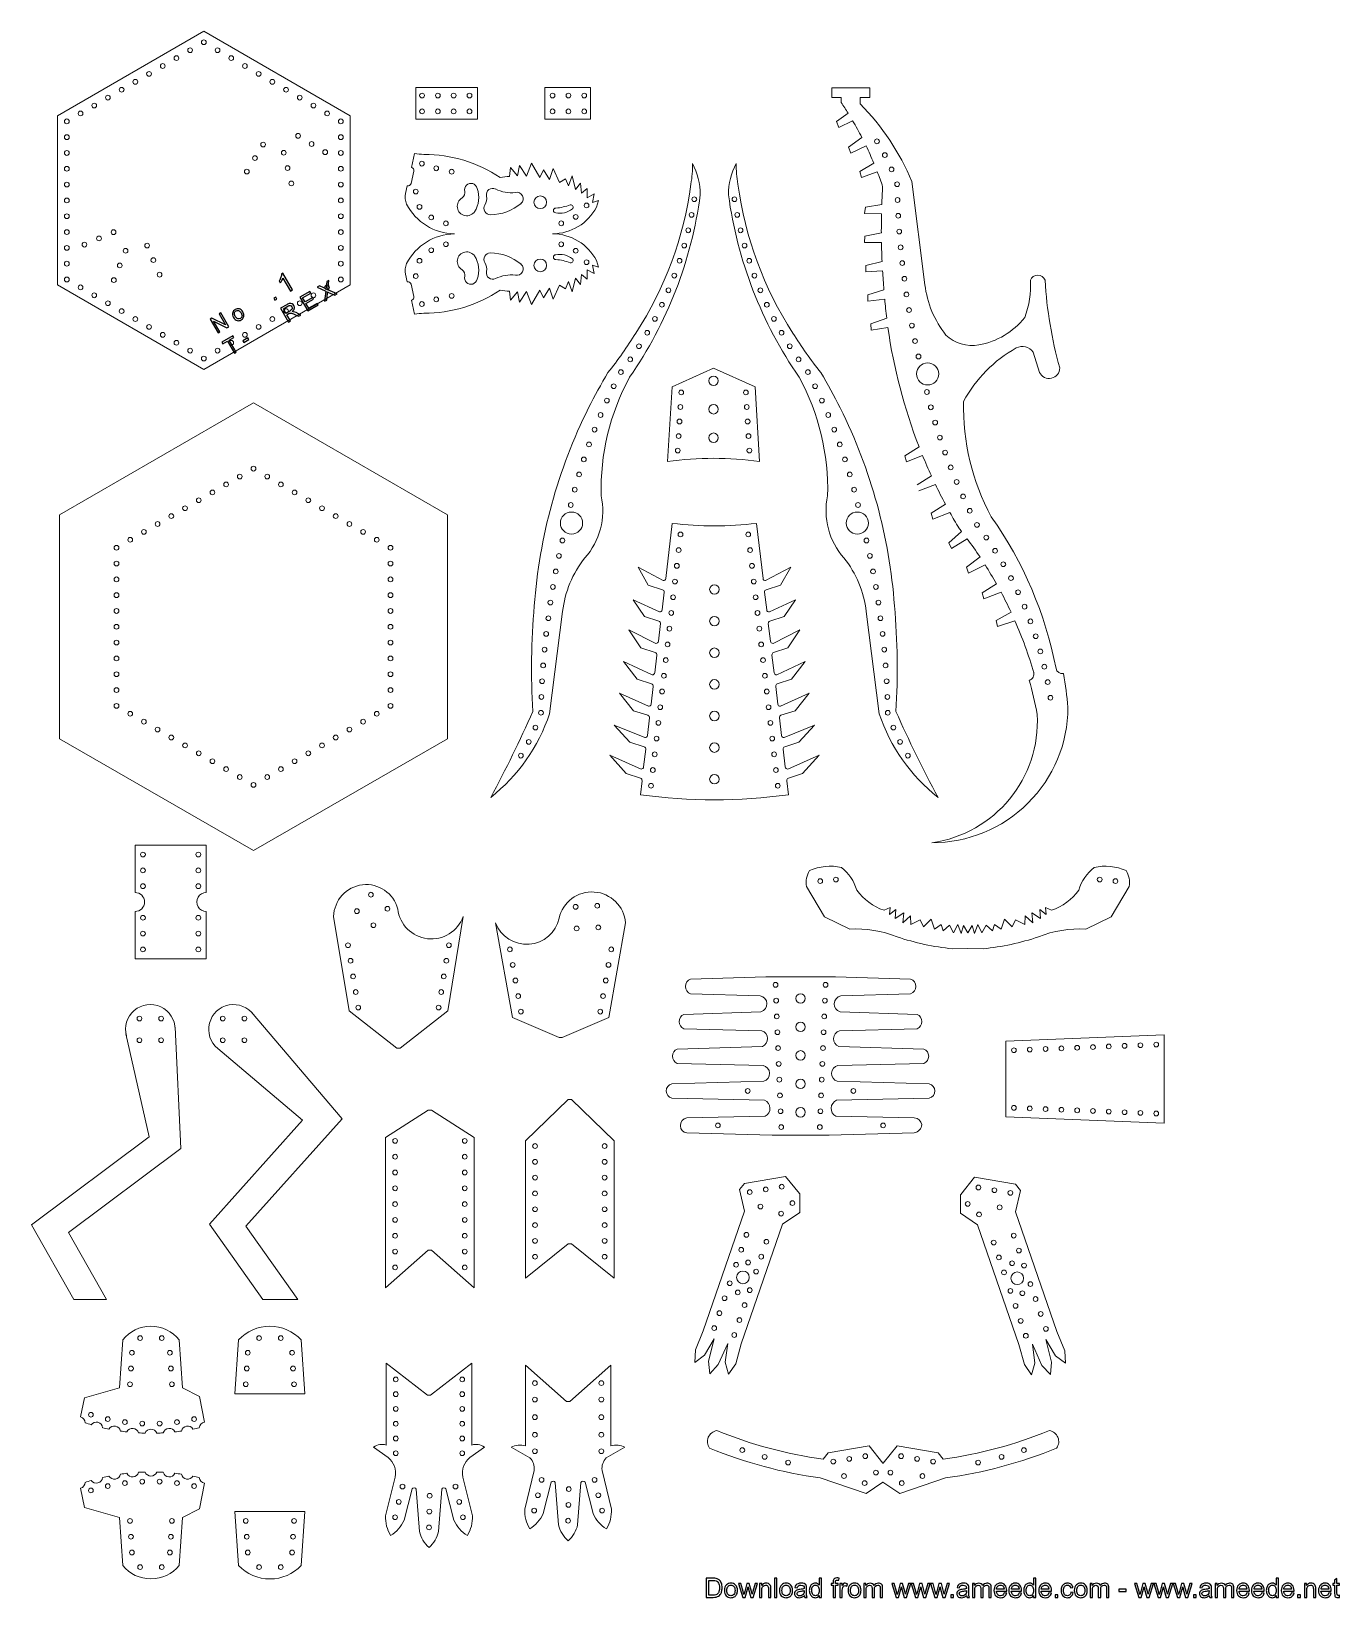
# Model space of a CAD drawing. Header units: millimetres. Extents: x -179 to 235, y -251 to 245.
import ezdxf

# ---------------------------------------------------------------- set-up
doc = ezdxf.new("R2010")
doc.units = ezdxf.units.MM
doc.header["$MEASUREMENT"] = 0
doc.layers.add('Layer 1', color=7, linetype='Continuous')

msp = doc.modelspace()

# ---------------------------------------------------------------- linework, layer by layer
at = {"layer": 'Layer 1', "lineweight": 9}
for points in [[(-124.5058, 244.6652), (-124.5058, 244.6652), (-170.807, 217.9332), (-170.807, 217.9332)], [(-78.2046, 217.9332), (-78.2046, 217.9332), (-124.5058, 244.6652), (-124.5058, 244.6652)], [(-38.0326, 226.8654), (-38.0326, 226.8654), (-57.5326, 226.8654), (-57.5326, 226.8654)], [(-57.5326, 226.8654), (-57.5326, 226.8654), (-57.5326, 216.8654), (-57.5326, 216.8654)], [(-38.0326, 216.8654), (-38.0326, 216.8654), (-38.0326, 226.8654), (-38.0326, 226.8654)], [(-16.7691, 226.8654), (-16.7691, 226.8654), (-2.2691, 226.8654), (-2.2691, 226.8654)], [(-16.7691, 216.8654), (-16.7691, 216.8654), (-16.7691, 226.8654), (-16.7691, 226.8654)], [(-2.2691, 226.8654), (-2.2691, 226.8654), (-2.2691, 216.8654), (-2.2691, 216.8654)], [(73.9721, 223.7658), (73.9721, 223.7658), (76.9721, 223.7658), (76.9721, 223.7658)], [(73.9721, 223.7658), (73.9721, 223.7658), (76.9721, 223.7658), (76.9721, 223.7658)], [(76.9721, 223.7658), (76.9721, 223.7658), (76.9721, 222.1547), (76.9721, 222.1547)], [(82.9721, 223.7658), (82.9721, 223.7658), (82.9721, 221.7658), (82.9721, 221.7658)], [(82.9721, 223.7658), (82.9721, 223.7658), (85.9721, 223.7658), (85.9721, 223.7658)], [(-170.807, 217.9332), (-170.807, 217.9332), (-170.807, 164.4691), (-170.807, 164.4691)], [(-78.2046, 164.4691), (-78.2046, 164.4691), (-78.2046, 217.9332), (-78.2046, 217.9332)], [(79.1135, 218.8334), (78.4193, 219.953), (77.7054, 221.0603), (76.9721, 222.1547)], [(99.3059, 197.1773), (95.4439, 206.3212), (89.9038, 214.661), (82.9721, 221.7658)], [(-57.5326, 216.8654), (-57.5326, 216.8654), (-38.0326, 216.8654), (-38.0326, 216.8654)], [(-2.2691, 216.8654), (-2.2691, 216.8654), (-16.7691, 216.8654), (-16.7691, 216.8654)], [(83.4775, 211.1289), (82.5603, 212.9091), (81.5954, 214.6643), (80.584, 216.3926)], [(87.2637, 202.9941), (86.4931, 204.8401), (85.673, 206.665), (84.8045, 208.467)], [(-30.8525, 198.4441), (-37.9742, 203.2187), (-46.3554, 205.7665), (-54.9295, 205.7631)], [(-27.9094, 198.8083), (-28.8948, 198.7246), (-29.8765, 198.6032), (-30.8525, 198.4441)], [(29.4414, 196.363), (29.8412, 198.5068), (30.0175, 200.6862), (29.9675, 202.8663)], [(32.4177, 192.9966), (32.4243, 196.4379), (31.5828, 199.8277), (29.9676, 202.8664)], [(43.7893, 202.8665), (42.1741, 199.8278), (41.3325, 196.4379), (41.3392, 192.9966)], [(43.7893, 202.8665), (43.7393, 200.6863), (43.9157, 198.5068), (44.3155, 196.363)], [(90.0672, 195.5429), (89.5361, 197.1229), (88.9698, 198.6908), (88.3686, 200.2455)], [(-60.7112, 193.4548), (-60.9694, 192.3015), (-60.8693, 191.0975), (-60.4238, 190.0028)], [(-60.7201, 193.4144), (-60.7201, 193.4144), (-60.1975, 195.7881), (-60.1975, 195.7881)], [(-42.8406, 191.9901), (-42.1258, 192.4722), (-41.8052, 193.3604), (-42.0486, 194.1875)], [(-38.9581, 187.6174), (-37.4847, 189.7951), (-37.1755, 192.5556), (-38.1329, 195.0044)], [(-32.2979, 194.8137), (-30.3576, 193.83), (-28.1695, 193.4467), (-26.0105, 193.7132)], [(12.0659, 149.2575), (21.2895, 163.4714), (27.2256, 179.5642), (29.4414, 196.363)], [(44.3155, 196.363), (46.5313, 179.5642), (52.4673, 163.4714), (61.691, 149.2575)], [(90.0672, 195.5429), (89.9504, 193.6591), (89.8579, 191.7739), (89.7897, 189.8878)], [(103.4316, 164.561), (103.4316, 164.561), (99.3059, 197.1773), (99.3059, 197.1773)], [(-60.4238, 190.0028), (-57.483, 184.338), (-51.6718, 180.7428), (-45.29, 180.6399)], [(-35.6698, 189.7524), (-35.1407, 190.5943), (-34.9525, 191.6057), (-35.144, 192.5815)], [(-33.9417, 186.6825), (-30.3777, 186.6825), (-26.9323, 187.9507), (-24.2201, 190.2627)], [(-14.3057, 180.6399), (-8.448, 180.6567), (-3.0818, 183.9172), (-0.368, 189.1083)], [(-13.2718, 187.2652), (-11.421, 186.8946), (-9.5018, 187.3463), (-8.0113, 188.5045)], [(-13.2431, 188.7649), (-11.677, 188.8936), (-10.1373, 189.2428), (-8.6689, 189.8023)], [(10.0696, 135.2898), (22.0048, 152.473), (29.6664, 172.2567), (32.4177, 192.9966)], [(41.3392, 192.9966), (44.0904, 172.2567), (51.752, 152.473), (63.6873, 135.2898)], [(89.7024, 186.914), (89.6572, 184.9128), (89.6393, 182.9111), (89.6488, 180.9094)], [(-45.29, 180.6399), (-51.6718, 180.5371), (-57.483, 176.9419), (-60.4238, 171.2771)], [(-0.368, 172.1715), (-3.0818, 177.3627), (-8.448, 180.6232), (-14.3057, 180.6399)], [(-38.9581, 173.6625), (-37.4849, 171.4868), (-37.177, 168.723), (-38.1329, 166.2755)], [(-33.9417, 174.5974), (-30.3794, 174.598), (-26.9315, 173.3277), (-24.2201, 171.0172)], [(-13.2718, 174.0147), (-11.4221, 174.3856), (-9.5013, 173.9326), (-8.0113, 172.7754)], [(89.6832, 177.9232), (89.7198, 175.9237), (89.7837, 173.9249), (89.8749, 171.9272)], [(-60.7112, 167.8251), (-60.9694, 168.9779), (-60.869, 170.1828), (-60.4238, 171.2771)], [(-42.8406, 169.2898), (-42.1261, 168.8086), (-41.8059, 167.9189), (-42.0486, 167.0924)], [(-35.6698, 171.5275), (-35.1408, 170.6861), (-34.9528, 169.6738), (-35.144, 168.6984)], [(-13.2431, 172.515), (-11.6773, 172.3863), (-10.1371, 172.037), (-8.6689, 171.4776)], [(90.031, 168.9511), (90.1493, 166.9544), (90.2949, 164.9595), (90.4677, 162.9668)], [(-170.807, 164.4691), (-170.807, 164.4691), (-124.5058, 137.7371), (-124.5058, 137.7371)], [(-124.5058, 137.7371), (-124.5058, 137.7371), (-78.2046, 164.4691), (-78.2046, 164.4691)], [(-60.7201, 167.8655), (-60.7201, 167.8655), (-60.1975, 165.4917), (-60.1975, 165.4917)], [(-32.2979, 166.4661), (-30.3585, 167.4498), (-28.1687, 167.8328), (-26.0105, 167.5667)], [(103.4316, 164.561), (104.1183, 158.7383), (106.4071, 153.2203), (110.0433, 148.621)], [(134.9693, 154.166), (136.3941, 157.9233), (137.003, 161.9408), (136.7554, 165.9516)], [(141.3974, 165.9517), (141.9554, 156.5826), (143.5115, 147.2997), (146.0394, 138.2608)], [(-54.9295, 155.5168), (-46.3554, 155.5134), (-37.9742, 158.0611), (-30.8525, 162.8358)], [(-30.8525, 162.8358), (-29.8765, 162.6767), (-28.8948, 162.5552), (-27.9094, 162.4716)], [(90.7113, 159.9733), (90.8843, 157.9806), (91.0927, 155.9912), (91.3363, 154.0059)], [(120.4749, 145.5195), (126.1994, 146.5369), (131.3544, 149.6121), (134.9693, 154.166)], [(3.2268, 136.744), (6.4078, 140.7443), (9.3589, 144.9222), (12.0659, 149.2575)], [(61.691, 149.2575), (64.3979, 144.9222), (67.349, 140.7443), (70.53, 136.744)], [(91.7282, 151.03), (93.5447, 138.1249), (96.8465, 125.4729), (101.5679, 113.3259)], [(110.0433, 148.621), (112.8382, 146.0023), (116.7033, 144.8531), (120.4749, 145.5195)], [(132.2839, 144.5613), (125.2538, 140.6188), (119.4885, 134.76), (115.6594, 127.6674)], [(137.627, 143.2244), (136.4274, 144.9384), (134.1494, 145.5083), (132.2839, 144.5613)], [(137.627, 143.2244), (137.627, 143.2244), (139.6344, 136.8346), (139.6344, 136.8346)], [(3.2268, 136.744), (1.0519, 133.1088), (-0.9841, 129.3923), (-2.8767, 125.6024)], [(10.0696, 135.2898), (3.8399, 123.8008), (0.7452, 110.8739), (1.0967, 97.8094)], [(36.6179, 138.1708), (36.6179, 138.1708), (23.5004, 132.2898), (23.5004, 132.2898)], [(36.6179, 138.1708), (36.6179, 138.1708), (49.7354, 132.2898), (49.7354, 132.2898)], [(72.6601, 97.8094), (73.0116, 110.8738), (69.917, 123.8005), (63.6875, 135.2894)], [(76.6335, 125.6024), (74.7409, 129.3923), (72.705, 133.1088), (70.53, 136.744)], [(22.0891, 108.6203), (22.0891, 108.6203), (23.5004, 132.2898), (23.5004, 132.2898)], [(51.1467, 108.6203), (51.1467, 108.6203), (49.7354, 132.2898), (49.7354, 132.2898)], [(-2.8767, 125.6024), (-12.6363, 106.0591), (-18.4704, 84.7922), (-20.0492, 63.0046)], [(93.806, 63.0046), (92.2273, 84.7922), (86.3931, 106.0591), (76.6335, 125.6024)], [(115.6594, 127.6674), (115.3174, 114.9539), (118.3289, 102.3745), (124.3912, 91.1942)], [(22.0891, 108.6203), (31.7234, 110.0209), (41.5123, 110.0207), (51.1467, 108.6203)], [(102.6795, 110.5394), (103.5633, 108.3797), (104.4917, 106.2386), (105.4642, 104.1173)], [(105.4642, 104.1173), (105.4642, 104.1173), (100.9334, 101.2564), (100.9334, 101.2564)], [(101.4736, 99.3307), (101.4736, 99.3307), (106.7362, 101.4062), (106.7362, 101.4062)], [(106.7362, 101.4062), (107.746, 99.3025), (108.7993, 97.2198), (109.8953, 95.1597)], [(-4.089, 78.1499), (0.685, 83.4961), (2.6126, 90.8039), (1.0967, 97.8093)], [(72.6601, 97.8094), (71.1442, 90.804), (73.0718, 83.4962), (77.8459, 78.1499)], [(109.8953, 95.1597), (109.8953, 95.1597), (105.3645, 92.2987), (105.3645, 92.2987)], [(105.3645, 92.2987), (105.3645, 92.2987), (105.9048, 90.3731), (105.9048, 90.3731)], [(105.9048, 90.3731), (105.9048, 90.3731), (111.3274, 92.5245), (111.3274, 92.5245)], [(111.3274, 92.5245), (112.2387, 90.8825), (113.1772, 89.2558), (114.1427, 87.6451)], [(144.8705, 43.1895), (141.5193, 60.4604), (134.5389, 76.8228), (124.3912, 91.1942)], [(23.5566, 89.0855), (32.4066, 88.0213), (41.3502, 88.0212), (50.2002, 89.0855)], [(114.9897, 86.5707), (114.9897, 86.5707), (111.0112, 82.9812), (111.0112, 82.9812)], [(114.9897, 86.5707), (114.7092, 86.9303), (114.4268, 87.2884), (114.1427, 87.6451)], [(111.0112, 82.9812), (111.0112, 82.9812), (111.8709, 81.1754), (111.8709, 81.1754)], [(111.8709, 81.1754), (111.8709, 81.1754), (116.807, 84.1862), (116.807, 84.1862)], [(120.8377, 78.4632), (119.5446, 80.4059), (118.2005, 82.3143), (116.807, 84.1862)], [(-4.089, 78.1499), (-7.9547, 73.2603), (-10.388, 67.394), (-11.118, 61.2038)], [(84.8749, 61.2038), (84.1448, 67.394), (81.7116, 73.2603), (77.8459, 78.1499)], [(120.8377, 78.4632), (120.8377, 78.4632), (116.5353, 75.269), (116.5353, 75.269)], [(116.5353, 75.269), (116.5353, 75.269), (117.2191, 73.3895), (117.2191, 73.3895)], [(117.2191, 73.3895), (117.2191, 73.3895), (122.4743, 75.943), (122.4743, 75.943)], [(126.0632, 69.933), (124.9199, 71.9675), (123.7231, 73.9715), (122.4743, 75.943)], [(126.0632, 69.933), (126.0632, 69.933), (121.5046, 67.1165), (121.5046, 67.1165)], [(121.5046, 67.1165), (121.5046, 67.1165), (122.0261, 65.1856), (122.0261, 65.1856)], [(122.0261, 65.1856), (122.0261, 65.1856), (127.5075, 67.2935), (127.5075, 67.2935)], [(130.634, 61.0306), (129.647, 63.1453), (128.6044, 65.2337), (127.5075, 67.2935)], [(-20.0492, 63.0046), (-21.0311, 51.9084), (-21.1835, 40.7544), (-20.5051, 29.6355)], [(-11.116, 61.2206), (-11.116, 61.2206), (-15.2069, 28.8794), (-15.2069, 28.8794)], [(84.8728, 61.2206), (84.8728, 61.2206), (88.9638, 28.8794), (88.9638, 28.8794)], [(94.262, 29.6355), (94.9404, 40.754), (94.788, 51.9076), (93.8061, 63.0034)], [(130.634, 61.0306), (130.634, 61.0306), (125.9563, 58.4167), (125.9563, 58.4167)], [(125.9563, 58.4167), (125.9563, 58.4167), (126.3926, 56.4648), (126.3926, 56.4648)], [(126.3926, 56.4648), (126.3926, 56.4648), (131.8711, 58.3002), (131.8711, 58.3002)], [(137.8501, 41.8273), (136.2216, 47.4438), (134.2243, 52.9467), (131.8711, 58.3002)], [(144.8705, 43.1895), (145.0797, 42.1112), (146.1194, 41.4035), (147.1993, 41.6041)], [(-33.8048, 2.4495), (-29.0222, 11.3363), (-24.5856, 20.4051), (-20.5051, 29.6355)], [(-33.8048, 2.4495), (-25.2061, 9.3001), (-18.7518, 18.4725), (-15.2069, 28.8794)], [(88.9638, 28.8794), (92.5086, 18.4725), (98.9629, 9.3001), (107.5617, 2.4495)], [(94.262, 29.6355), (98.3425, 20.4051), (102.779, 11.3363), (107.5617, 2.4495)], [(13.4884, 3.2922), (29.01, 1.1571), (44.7469, 1.1568), (60.2685, 3.2922)], [(-146.2409, -12.6196), (-146.2409, -12.6196), (-146.2409, -27.6196), (-146.2409, -27.6196)], [(-146.2409, -12.6196), (-146.2409, -12.6196), (-123.7409, -12.6196), (-123.7409, -12.6196)], [(-123.7409, -12.6196), (-123.7409, -12.6196), (-123.7409, -27.6196), (-123.7409, -27.6196)], [(81.8817, -26.8775), (84.0581, -29.808), (87.0528, -32.0263), (90.4907, -33.2532)], [(152.0874, -26.8775), (149.9122, -29.8071), (146.9149, -32.0264), (143.4784, -33.2532)], [(-146.2409, -33.6196), (-146.2409, -33.6196), (-146.2409, -48.6196), (-146.2409, -48.6196)], [(-123.7409, -33.6196), (-123.7409, -33.6196), (-123.7409, -48.6196), (-123.7409, -48.6196)], [(-78.5637, -65.0088), (-78.5637, -65.0088), (-83.4672, -35.2297), (-83.4672, -35.2297)], [(-47.4082, -65.0088), (-47.4082, -65.0088), (-42.5047, -35.2297), (-42.5047, -35.2297)], [(-26.9904, -67.1422), (-26.9904, -67.1422), (-32.2771, -37.2148), (-32.2771, -37.2148)], [(3.5216, -67.1422), (3.5216, -67.1422), (8.8082, -37.2148), (8.8082, -37.2148)], [(94.6404, -41.6517), (100.3126, -43.5352), (106.1708, -44.7989), (112.115, -45.4211)], [(139.3288, -41.6517), (133.6574, -43.535), (127.7975, -44.7989), (121.8541, -45.4211)], [(-146.2409, -48.6196), (-146.2409, -48.6196), (-123.7409, -48.6196), (-123.7409, -48.6196)], [(112.115, -45.4211), (112.115, -45.4211), (116.9846, -45.3591), (116.9846, -45.3591)], [(121.8541, -45.4211), (121.8541, -45.4211), (116.9846, -45.3591), (116.9846, -45.3591)], [(53.1034, -54.3201), (53.1034, -54.3201), (29.3091, -54.9849), (29.3091, -54.9849)], [(53.1034, -54.3201), (53.1034, -54.3201), (29.3091, -54.9849), (29.3091, -54.9849)], [(53.1034, -54.3201), (53.1034, -54.3201), (75.1082, -54.3201), (75.1082, -54.3201)], [(75.1082, -54.3201), (75.1082, -54.3201), (98.9024, -54.9849), (98.9024, -54.9849)], [(75.1082, -54.3201), (75.1082, -54.3201), (98.9024, -54.9849), (98.9024, -54.9849)], [(29.3091, -59.6625), (29.3091, -59.6625), (51.3978, -60.3201), (51.3978, -60.3201)], [(98.9024, -59.6625), (98.9024, -59.6625), (76.8137, -60.3201), (76.8137, -60.3201)], [(-78.5637, -65.0088), (-78.5637, -65.0088), (-63.4859, -76.8863), (-63.4859, -76.8863)], [(-47.4082, -65.0088), (-47.4082, -65.0088), (-62.4859, -76.8863), (-62.4859, -76.8863)], [(-26.9904, -67.1422), (-26.9904, -67.1422), (-12.2344, -73.5058), (-12.2344, -73.5058)], [(3.5216, -67.1422), (3.5216, -67.1422), (-11.2344, -73.5058), (-11.2344, -73.5058)], [(51.5978, -65.3201), (51.5978, -65.3201), (27.2613, -66.1722), (27.2613, -66.1722)], [(76.6137, -65.3201), (76.6137, -65.3201), (100.9503, -66.1722), (100.9503, -66.1722)], [(-141.7907, -104.823), (-141.7907, -104.823), (-149.1424, -72.2915), (-149.1424, -72.2915)], [(-11.2344, -73.5058), (-11.2344, -73.5058), (-12.2344, -73.5058), (-12.2344, -73.5058)], [(27.2613, -70.7296), (27.2613, -70.7296), (51.8378, -71.3201), (51.8378, -71.3201)], [(100.9503, -70.7296), (100.9503, -70.7296), (76.3737, -71.3201), (76.3737, -71.3201)], [(179.0305, -72.5928), (179.0305, -72.5928), (129.0305, -74.5928), (129.0305, -74.5928)], [(179.0305, -100.5976), (179.0305, -100.5976), (179.0305, -72.5928), (179.0305, -72.5928)], [(-93.3104, -99.6115), (-93.3104, -99.6115), (-120.1129, -76.9407), (-120.1129, -76.9407)], [(-62.4859, -76.8863), (-62.4859, -76.8863), (-63.4859, -76.8863), (-63.4859, -76.8863)], [(52.0378, -76.3201), (52.0378, -76.3201), (25.1159, -77.1031), (25.1159, -77.1031)], [(76.1737, -76.3201), (76.1737, -76.3201), (103.0956, -77.1031), (103.0956, -77.1031)], [(129.0305, -98.5976), (129.0305, -98.5976), (129.0305, -74.5928), (129.0305, -74.5928)], [(25.1159, -81.6636), (25.1159, -81.6636), (52.2778, -82.3201), (52.2778, -82.3201)], [(103.0956, -81.6636), (103.0956, -81.6636), (75.9337, -82.3201), (75.9337, -82.3201)], [(52.4778, -87.3201), (52.4778, -87.3201), (23.3958, -88.1245), (23.3958, -88.1245)], [(75.7337, -87.3201), (75.7337, -87.3201), (104.8158, -88.1245), (104.8158, -88.1245)], [(-22.8172, -106.1782), (-22.8172, -106.1782), (-9.3172, -93.1162), (-9.3172, -93.1162)], [(-9.3172, -93.1162), (-9.3172, -93.1162), (-8.3172, -93.1162), (-8.3172, -93.1162)], [(5.1828, -106.1782), (5.1828, -106.1782), (-8.3172, -93.1162), (-8.3172, -93.1162)], [(23.3958, -92.612), (23.3958, -92.612), (52.7178, -93.3201), (52.7178, -93.3201)], [(104.8158, -92.612), (104.8158, -92.612), (75.4937, -93.3201), (75.4937, -93.3201)], [(-67.0449, -105.069), (-67.0449, -105.069), (-53.5449, -96.4362), (-53.5449, -96.4362)], [(-53.5449, -96.4362), (-53.5449, -96.4362), (-52.5449, -96.4362), (-52.5449, -96.4362)], [(-39.0449, -105.069), (-39.0449, -105.069), (-52.5449, -96.4362), (-52.5449, -96.4362)], [(28.1466, -98.9069), (28.1466, -98.9069), (52.9201, -98.3776), (52.9201, -98.3776)], [(100.0649, -98.9069), (100.0649, -98.9069), (75.2914, -98.3776), (75.2914, -98.3776)], [(179.0305, -100.5976), (179.0305, -100.5976), (129.0305, -98.5976), (129.0305, -98.5976)], [(-122.7362, -132.4521), (-122.7362, -132.4521), (-93.3104, -99.6115), (-93.3104, -99.6115)], [(55.1034, -104.3201), (55.1034, -104.3201), (28.1466, -103.5963), (28.1466, -103.5963)], [(73.1082, -104.3201), (73.1082, -104.3201), (100.0649, -103.5963), (100.0649, -103.5963)], [(-179.0305, -132.6722), (-179.0305, -132.6722), (-141.7907, -104.823), (-141.7907, -104.823)], [(-67.0449, -152.6623), (-67.0449, -152.6623), (-67.0449, -105.069), (-67.0449, -105.069)], [(-39.0449, -152.6623), (-39.0449, -152.6623), (-39.0449, -105.069), (-39.0449, -105.069)], [(-22.8172, -149.5095), (-22.8172, -149.5095), (-22.8172, -106.1782), (-22.8172, -106.1782)], [(5.1828, -149.5095), (5.1828, -149.5095), (5.1828, -106.1782), (5.1828, -106.1782)], [(53.1557, -104.2678), (53.1557, -104.2678), (53.1578, -104.3201), (53.1578, -104.3201)], [(55.1034, -104.3201), (55.1034, -104.3201), (73.1082, -104.3201), (73.1082, -104.3201)], [(75.0558, -104.2678), (75.0558, -104.2678), (75.0537, -104.3201), (75.0537, -104.3201)], [(44.8477, -121.5696), (44.8477, -121.5696), (46.4034, -128.3529), (46.4034, -128.3529)], [(63.7823, -122.8384), (63.7673, -122.8384), (63.7524, -122.8384), (63.7374, -122.8385)], [(63.7945, -122.8384), (63.8135, -122.8384), (63.8325, -122.8385), (63.8515, -122.8385)], [(63.8515, -122.8385), (63.8515, -122.8385), (63.8515, -128.7676), (63.8515, -128.7676)], [(114.6882, -123.0923), (114.6691, -123.0924), (114.6501, -123.0924), (114.6311, -123.0924)], [(114.6311, -123.0924), (114.6311, -123.0924), (114.6311, -129.0215), (114.6311, -129.0215)], [(114.7003, -123.0923), (114.7153, -123.0924), (114.7302, -123.0924), (114.7452, -123.0924)], [(133.6349, -121.8235), (133.6349, -121.8235), (132.0793, -128.6069), (132.0793, -128.6069)], [(33.3759, -166.1721), (33.3759, -166.1721), (46.4034, -128.3529), (46.4034, -128.3529)], [(145.1067, -166.426), (145.1067, -166.426), (132.0793, -128.6069), (132.0793, -128.6069)], [(-165.5764, -156.3336), (-165.5764, -156.3336), (-179.0305, -132.6722), (-179.0305, -132.6722)], [(-105.8237, -156.3336), (-105.8237, -156.3336), (-122.7362, -132.4521), (-122.7362, -132.4521)], [(45.3745, -170.3052), (45.3745, -170.3052), (58.4019, -132.4861), (58.4019, -132.4861)], [(63.8515, -128.7676), (63.8515, -128.7676), (58.4019, -132.4861), (58.4019, -132.4861)], [(63.7945, -128.8384), (63.772, -128.8384), (63.7496, -128.8385), (63.7272, -128.8385)], [(63.7823, -128.8384), (63.7843, -128.8384), (63.7863, -128.8384), (63.7884, -128.8384)], [(114.6311, -129.0215), (114.6311, -129.0215), (120.0807, -132.74), (120.0807, -132.74)], [(114.6882, -129.0923), (114.7106, -129.0924), (114.733, -129.0924), (114.7554, -129.0924)], [(114.7003, -129.0923), (114.6983, -129.0923), (114.6963, -129.0923), (114.6942, -129.0923)], [(133.1081, -170.5591), (133.1081, -170.5591), (120.0807, -132.74), (120.0807, -132.74)], [(-53.5449, -140.7537), (-53.5449, -140.7537), (-67.0449, -152.6623), (-67.0449, -152.6623)], [(-53.5449, -140.7537), (-53.5449, -140.7537), (-52.5449, -140.7537), (-52.5449, -140.7537)], [(-52.5449, -140.7537), (-52.5449, -140.7537), (-39.0449, -152.6623), (-39.0449, -152.6623)], [(-9.3172, -138.739), (-9.3172, -138.739), (-22.8172, -149.5095), (-22.8172, -149.5095)], [(-9.3172, -138.739), (-9.3172, -138.739), (-8.3172, -138.739), (-8.3172, -138.739)], [(-8.3172, -138.739), (-8.3172, -138.739), (5.1828, -149.5095), (5.1828, -149.5095)], [(-165.5764, -156.3336), (-165.5764, -156.3336), (-155.2232, -156.3336), (-155.2232, -156.3336)], [(-105.8237, -156.3336), (-105.8237, -156.3336), (-94.7954, -156.3336), (-94.7954, -156.3336)], [(-151.1685, -184.239), (-151.1685, -184.239), (-150.1541, -169.0372), (-150.1541, -169.0372)], [(-131.2852, -184.239), (-131.2852, -184.239), (-132.2997, -169.0372), (-132.2997, -169.0372)], [(-114.6852, -186.1089), (-114.6852, -186.1089), (-113.546, -169.0372), (-113.546, -169.0372)], [(-92.5523, -186.1089), (-92.5523, -186.1089), (-93.6916, -169.0372), (-93.6916, -169.0372)], [(-66.8319, -202.3213), (-66.8319, -202.3213), (-66.8319, -176.4444), (-66.8319, -176.4444)], [(-66.8319, -176.4444), (-66.8319, -176.4444), (-53.8319, -186.547), (-53.8319, -186.547)], [(-39.8319, -176.4444), (-39.8319, -176.4444), (-52.8319, -186.547), (-52.8319, -186.547)], [(-39.8319, -202.3213), (-39.8319, -202.3213), (-39.8319, -176.4444), (-39.8319, -176.4444)], [(-22.8619, -202.556), (-22.8619, -202.556), (-22.8619, -177.0941), (-22.8619, -177.0941)], [(-22.8619, -177.0941), (-22.8619, -177.0941), (-9.8619, -188.5617), (-9.8619, -188.5617)], [(4.1381, -177.0941), (4.1381, -177.0941), (-8.8619, -188.5617), (-8.8619, -188.5617)], [(4.1381, -202.556), (4.1381, -202.556), (4.1381, -177.0941), (4.1381, -177.0941)], [(-162.2183, -187.3797), (-162.2183, -187.3797), (-163.4378, -193.4537), (-163.4378, -193.4537)], [(-151.1685, -184.239), (-151.1685, -184.239), (-162.2183, -187.3797), (-162.2183, -187.3797)], [(-114.6852, -186.1089), (-114.6852, -186.1089), (-92.5523, -186.1089), (-92.5523, -186.1089)], [(-53.8319, -186.547), (-53.8319, -186.547), (-52.8319, -186.547), (-52.8319, -186.547)], [(-9.8619, -188.5617), (-9.8619, -188.5617), (-8.8619, -188.5617), (-8.8619, -188.5617)], [(-8.8619, -188.5617), (-8.8619, -188.5617), (-9.8619, -188.5617), (-9.8619, -188.5617)], [(-162.0433, -195.2995), (-162.0691, -194.4505), (-162.6282, -193.7105), (-163.4378, -193.4537)], [(-162.0433, -195.2995), (-161.4001, -195.5079), (-160.7537, -195.7067), (-160.1044, -195.8958)], [(-156.4658, -196.8463), (-155.8175, -196.9965), (-155.167, -197.1371), (-154.5145, -197.2681)], [(-150.8438, -197.9001), (-150.1737, -197.9965), (-149.5022, -198.0828), (-148.8295, -198.1591)], [(-133.6243, -198.1591), (-132.9516, -198.0828), (-132.28, -197.9965), (-131.6099, -197.9001)], [(-127.9392, -197.2681), (-127.2868, -197.1371), (-126.6363, -196.9965), (-125.9879, -196.8463)], [(-124.2864, -195.0912), (-125.1867, -195.2212), (-125.8859, -195.9424), (-125.9879, -196.8463)], [(71.263, -206.7754), (59.7235, -205.1983), (48.428, -202.1628), (37.6521, -197.7439)], [(109.1552, -206.7739), (120.6964, -205.1943), (131.9885, -202.1609), (142.7673, -197.7439)], [(-145.1183, -198.4762), (-144.4424, -198.5152), (-143.766, -198.5441), (-143.0892, -198.5628)], [(-139.3645, -198.5628), (-138.6878, -198.5441), (-138.0113, -198.5152), (-137.3355, -198.4762)], [(-70.8319, -202.9649), (-69.666, -202.1539), (-68.1934, -201.9173), (-66.8319, -202.3213)], [(-70.8319, -202.9649), (-70.8319, -202.9649), (-66.2006, -206.2446), (-66.2006, -206.2446)], [(-35.8319, -202.9649), (-35.8319, -202.9649), (-40.4631, -206.2446), (-40.4631, -206.2446)], [(-35.8319, -202.9649), (-36.9987, -202.1537), (-38.4697, -201.9166), (-39.8319, -202.3213)], [(-27.3219, -203.0312), (-25.9461, -202.3249), (-24.3557, -202.1558), (-22.8619, -202.556)], [(-27.3219, -203.0312), (-27.3219, -203.0312), (-21.4193, -206.3875), (-21.4193, -206.3875)], [(8.5981, -203.0312), (8.5981, -203.0312), (2.6954, -206.3875), (2.6954, -206.3875)], [(8.5981, -203.0312), (7.2215, -202.3249), (5.6325, -202.1553), (4.1381, -202.556)], [(70.3401, -212.705), (58.3362, -211.0549), (46.5864, -207.8925), (35.3756, -203.2952)], [(109.8979, -212.7282), (121.9686, -211.0832), (133.7785, -207.9119), (145.0491, -203.2881)], [(-154.5145, -212.1553), (-155.167, -212.2863), (-155.8175, -212.4269), (-156.4658, -212.5771)], [(-148.8295, -211.2643), (-149.5022, -211.3406), (-150.1737, -211.4269), (-150.8438, -211.5233)], [(-143.0892, -210.8606), (-143.766, -210.8793), (-144.4424, -210.9082), (-145.1183, -210.9472)], [(-137.3355, -210.9472), (-138.0113, -210.9082), (-138.6878, -210.8793), (-139.3645, -210.8606)], [(-131.6099, -211.5233), (-132.28, -211.4269), (-132.9516, -211.3406), (-133.6243, -211.2643)], [(-125.9879, -212.5771), (-126.6363, -212.4269), (-127.2868, -212.2863), (-127.9392, -212.1553)], [(-125.9879, -212.5771), (-125.8859, -213.481), (-125.1867, -214.2022), (-124.2864, -214.3322)], [(-67.0347, -224.7004), (-67.0347, -224.7004), (-64.0601, -212.4327), (-64.0601, -212.4327)], [(90.1975, -208.0442), (90.1826, -208.0443), (90.1676, -208.0443), (90.1526, -208.0443)], [(90.2097, -208.0442), (90.2287, -208.0443), (90.2477, -208.0443), (90.2667, -208.0443)], [(-163.4378, -215.9697), (-162.6282, -215.7129), (-162.0691, -214.9728), (-162.0433, -214.1239)], [(-162.2183, -222.0437), (-162.2183, -222.0437), (-163.4378, -215.9697), (-163.4378, -215.9697)], [(-162.0433, -214.1239), (-161.4001, -213.9154), (-160.7537, -213.7166), (-160.1044, -213.5276)], [(90.2097, -214.0442), (90.1873, -214.0443), (90.1649, -214.0443), (90.1425, -214.0443)], [(90.1975, -214.0442), (90.1996, -214.0442), (90.2016, -214.0442), (90.2036, -214.0442)], [(-151.1685, -225.1844), (-151.1685, -225.1844), (-162.2183, -222.0437), (-162.2183, -222.0437)], [(-151.1685, -225.1844), (-151.1685, -225.1844), (-150.1541, -240.3862), (-150.1541, -240.3862)], [(-131.2852, -225.1844), (-131.2852, -225.1844), (-132.2997, -240.3862), (-132.2997, -240.3862)], [(-114.6852, -223.3145), (-114.6852, -223.3145), (-113.546, -240.3862), (-113.546, -240.3862)], [(-114.6852, -223.3145), (-114.6852, -223.3145), (-92.5523, -223.3145), (-92.5523, -223.3145)], [(-92.5523, -223.3145), (-92.5523, -223.3145), (-93.6916, -240.3862), (-93.6916, -240.3862)]]:
    msp.add_open_spline(points, degree=3, dxfattribs=at)
for points, knots in [([(-128.0859, 238.7011), (-128.0859, 239.1153), (-128.4217, 239.4511), (-128.8359, 239.4511), (-128.8359, 239.4511), (-129.2501, 239.4511), (-129.5859, 239.1153), (-129.5859, 238.7011), (-129.5859, 238.7011), (-129.5859, 238.2869), (-129.2501, 237.9511), (-128.8359, 237.9511), (-128.8359, 237.9511), (-128.4217, 237.9511), (-128.0859, 238.2869), (-128.0859, 238.7011)], [0, 0, 0, 0, 0.2, 0.2, 0.2, 0.2, 0.4, 0.4, 0.4, 0.4, 0.6, 0.6, 0.6, 0.6, 1, 1, 1, 1]), ([(-123.7558, 241.2011), (-123.7558, 241.6153), (-124.0916, 241.9511), (-124.5058, 241.9511), (-124.5058, 241.9511), (-124.92, 241.9511), (-125.2558, 241.6153), (-125.2558, 241.2011), (-125.2558, 241.2011), (-125.2558, 240.7869), (-124.92, 240.4511), (-124.5058, 240.4511), (-124.5058, 240.4511), (-124.0916, 240.4511), (-123.7558, 240.7869), (-123.7558, 241.2011)], [0, 0, 0, 0, 0.2, 0.2, 0.2, 0.2, 0.4, 0.4, 0.4, 0.4, 0.6, 0.6, 0.6, 0.6, 1, 1, 1, 1]), ([(-119.4257, 238.7011), (-119.4257, 239.1153), (-119.7615, 239.4511), (-120.1757, 239.4511), (-120.1757, 239.4511), (-120.5899, 239.4511), (-120.9257, 239.1153), (-120.9257, 238.7011), (-120.9257, 238.7011), (-120.9257, 238.2869), (-120.5899, 237.9511), (-120.1757, 237.9511), (-120.1757, 237.9511), (-119.7615, 237.9511), (-119.4257, 238.2869), (-119.4257, 238.7011)], [0, 0, 0, 0, 0.2, 0.2, 0.2, 0.2, 0.4, 0.4, 0.4, 0.4, 0.6, 0.6, 0.6, 0.6, 1, 1, 1, 1]), ([(-136.7461, 233.7011), (-136.7461, 234.1153), (-137.0819, 234.4511), (-137.4961, 234.4511), (-137.4961, 234.4511), (-137.9103, 234.4511), (-138.2461, 234.1153), (-138.2461, 233.7011), (-138.2461, 233.7011), (-138.2461, 233.2869), (-137.9103, 232.9511), (-137.4961, 232.9511), (-137.4961, 232.9511), (-137.0819, 232.9511), (-136.7461, 233.2869), (-136.7461, 233.7011)], [0, 0, 0, 0, 0.2, 0.2, 0.2, 0.2, 0.4, 0.4, 0.4, 0.4, 0.6, 0.6, 0.6, 0.6, 1, 1, 1, 1]), ([(-132.416, 236.2011), (-132.416, 236.6153), (-132.7518, 236.9511), (-133.166, 236.9511), (-133.166, 236.9511), (-133.5802, 236.9511), (-133.916, 236.6153), (-133.916, 236.2011), (-133.916, 236.2011), (-133.916, 235.7869), (-133.5802, 235.4511), (-133.166, 235.4511), (-133.166, 235.4511), (-132.7518, 235.4511), (-132.416, 235.7869), (-132.416, 236.2011)], [0, 0, 0, 0, 0.2, 0.2, 0.2, 0.2, 0.4, 0.4, 0.4, 0.4, 0.6, 0.6, 0.6, 0.6, 1, 1, 1, 1]), ([(-115.0955, 236.2011), (-115.0955, 236.6153), (-115.4313, 236.9511), (-115.8455, 236.9511), (-115.8455, 236.9511), (-116.2598, 236.9511), (-116.5955, 236.6153), (-116.5955, 236.2011), (-116.5955, 236.2011), (-116.5955, 235.7869), (-116.2598, 235.4511), (-115.8455, 235.4511), (-115.8455, 235.4511), (-115.4313, 235.4511), (-115.0955, 235.7869), (-115.0955, 236.2011)], [0, 0, 0, 0, 0.2, 0.2, 0.2, 0.2, 0.4, 0.4, 0.4, 0.4, 0.6, 0.6, 0.6, 0.6, 1, 1, 1, 1]), ([(-110.7654, 233.7011), (-110.7654, 234.1153), (-111.1012, 234.4511), (-111.5154, 234.4511), (-111.5154, 234.4511), (-111.9296, 234.4511), (-112.2654, 234.1153), (-112.2654, 233.7011), (-112.2654, 233.7011), (-112.2654, 233.2869), (-111.9296, 232.9511), (-111.5154, 232.9511), (-111.5154, 232.9511), (-111.1012, 232.9511), (-110.7654, 233.2869), (-110.7654, 233.7011)], [0, 0, 0, 0, 0.2, 0.2, 0.2, 0.2, 0.4, 0.4, 0.4, 0.4, 0.6, 0.6, 0.6, 0.6, 1, 1, 1, 1]), ([(-145.4064, 228.7011), (-145.4064, 229.1153), (-145.7422, 229.4511), (-146.1564, 229.4511), (-146.1564, 229.4511), (-146.5706, 229.4511), (-146.9064, 229.1153), (-146.9064, 228.7011), (-146.9064, 228.7011), (-146.9064, 228.2869), (-146.5706, 227.9511), (-146.1564, 227.9511), (-146.1564, 227.9511), (-145.7422, 227.9511), (-145.4064, 228.2869), (-145.4064, 228.7011)], [0, 0, 0, 0, 0.2, 0.2, 0.2, 0.2, 0.4, 0.4, 0.4, 0.4, 0.6, 0.6, 0.6, 0.6, 1, 1, 1, 1]), ([(-141.0763, 231.2011), (-141.0763, 231.6153), (-141.412, 231.9511), (-141.8262, 231.9511), (-141.8262, 231.9511), (-142.2405, 231.9511), (-142.5762, 231.6153), (-142.5763, 231.2011), (-142.5763, 231.2011), (-142.5763, 230.7869), (-142.2405, 230.4511), (-141.8263, 230.4511), (-141.8263, 230.4511), (-141.412, 230.4511), (-141.0763, 230.7869), (-141.0763, 231.2011)], [0, 0, 0, 0, 0.2, 0.2, 0.2, 0.2, 0.4, 0.4, 0.4, 0.4, 0.6, 0.6, 0.6, 0.6, 1, 1, 1, 1]), ([(-106.4353, 231.2011), (-106.4353, 231.6153), (-106.7711, 231.9511), (-107.1853, 231.9511), (-107.1853, 231.9511), (-107.5995, 231.9511), (-107.9353, 231.6153), (-107.9353, 231.2011), (-107.9353, 231.2011), (-107.9353, 230.7869), (-107.5995, 230.4511), (-107.1853, 230.4511), (-107.1853, 230.4511), (-106.7711, 230.4511), (-106.4353, 230.7869), (-106.4353, 231.2011)], [0, 0, 0, 0, 0.2, 0.2, 0.2, 0.2, 0.4, 0.4, 0.4, 0.4, 0.6, 0.6, 0.6, 0.6, 1, 1, 1, 1]), ([(-102.1052, 228.7011), (-102.1052, 229.1153), (-102.4409, 229.4511), (-102.8552, 229.4511), (-102.8552, 229.4511), (-103.2694, 229.4511), (-103.6052, 229.1153), (-103.6052, 228.7011), (-103.6052, 228.7011), (-103.6052, 228.2869), (-103.2694, 227.9511), (-102.8552, 227.9511), (-102.8552, 227.9511), (-102.441, 227.9511), (-102.1052, 228.2869), (-102.1052, 228.7011)], [0, 0, 0, 0, 0.2, 0.2, 0.2, 0.2, 0.4, 0.4, 0.4, 0.4, 0.6, 0.6, 0.6, 0.6, 1, 1, 1, 1]), ([(-154.0666, 223.7011), (-154.0666, 224.1153), (-154.4024, 224.4511), (-154.8166, 224.4511), (-154.8166, 224.4511), (-155.2308, 224.4511), (-155.5666, 224.1153), (-155.5666, 223.7011), (-155.5666, 223.7011), (-155.5666, 223.2869), (-155.2308, 222.9511), (-154.8166, 222.9511), (-154.8166, 222.9511), (-154.4024, 222.9511), (-154.0666, 223.2869), (-154.0666, 223.7011)], [0, 0, 0, 0, 0.2, 0.2, 0.2, 0.2, 0.4, 0.4, 0.4, 0.4, 0.6, 0.6, 0.6, 0.6, 1, 1, 1, 1]), ([(-149.7365, 226.2011), (-149.7365, 226.6153), (-150.0723, 226.9511), (-150.4865, 226.9511), (-150.4865, 226.9511), (-150.9007, 226.9511), (-151.2365, 226.6153), (-151.2365, 226.2011), (-151.2365, 226.2011), (-151.2365, 225.7869), (-150.9007, 225.4511), (-150.4865, 225.4511), (-150.4865, 225.4511), (-150.0723, 225.4511), (-149.7365, 225.7869), (-149.7365, 226.2011)], [0, 0, 0, 0, 0.2, 0.2, 0.2, 0.2, 0.4, 0.4, 0.4, 0.4, 0.6, 0.6, 0.6, 0.6, 1, 1, 1, 1]), ([(-97.775, 226.2011), (-97.775, 226.6153), (-98.1108, 226.9511), (-98.525, 226.9511), (-98.525, 226.9511), (-98.9392, 226.9511), (-99.275, 226.6153), (-99.275, 226.2011), (-99.275, 226.2011), (-99.275, 225.7869), (-98.9393, 225.4511), (-98.525, 225.4511), (-98.525, 225.4511), (-98.1108, 225.4511), (-97.775, 225.7869), (-97.775, 226.2011)], [0, 0, 0, 0, 0.2, 0.2, 0.2, 0.2, 0.4, 0.4, 0.4, 0.4, 0.6, 0.6, 0.6, 0.6, 1, 1, 1, 1]), ([(-93.4449, 223.7011), (-93.4449, 224.1153), (-93.7807, 224.4511), (-94.1949, 224.4511), (-94.1949, 224.4511), (-94.6091, 224.4511), (-94.9449, 224.1153), (-94.9449, 223.7011), (-94.9449, 223.7011), (-94.9449, 223.2869), (-94.6091, 222.9511), (-94.1949, 222.9511), (-94.1949, 222.9511), (-93.7807, 222.9511), (-93.4449, 223.2869), (-93.4449, 223.7011)], [0, 0, 0, 0, 0.2, 0.2, 0.2, 0.2, 0.4, 0.4, 0.4, 0.4, 0.6, 0.6, 0.6, 0.6, 1, 1, 1, 1]), ([(-54.7826, 224.3654), (-54.7826, 224.7796), (-55.1184, 225.1154), (-55.5326, 225.1154), (-55.5326, 225.1154), (-55.9468, 225.1154), (-56.2826, 224.7796), (-56.2826, 224.3654), (-56.2826, 224.3654), (-56.2826, 223.9512), (-55.9468, 223.6154), (-55.5326, 223.6154), (-55.5326, 223.6154), (-55.1184, 223.6154), (-54.7826, 223.9512), (-54.7826, 224.3654)], [0, 0, 0, 0, 0.2, 0.2, 0.2, 0.2, 0.4, 0.4, 0.4, 0.4, 0.6, 0.6, 0.6, 0.6, 1, 1, 1, 1]), ([(-49.7826, 224.3654), (-49.7826, 224.7796), (-50.1184, 225.1154), (-50.5326, 225.1154), (-50.5326, 225.1154), (-50.9468, 225.1154), (-51.2826, 224.7796), (-51.2826, 224.3654), (-51.2826, 224.3654), (-51.2826, 223.9512), (-50.9468, 223.6154), (-50.5326, 223.6154), (-50.5326, 223.6154), (-50.1184, 223.6154), (-49.7826, 223.9512), (-49.7826, 224.3654)], [0, 0, 0, 0, 0.2, 0.2, 0.2, 0.2, 0.4, 0.4, 0.4, 0.4, 0.6, 0.6, 0.6, 0.6, 1, 1, 1, 1]), ([(-44.7826, 224.3654), (-44.7826, 224.7796), (-45.1184, 225.1154), (-45.5326, 225.1154), (-45.5326, 225.1154), (-45.9468, 225.1154), (-46.2826, 224.7796), (-46.2826, 224.3654), (-46.2826, 224.3654), (-46.2826, 223.9512), (-45.9468, 223.6154), (-45.5326, 223.6154), (-45.5326, 223.6154), (-45.1184, 223.6154), (-44.7826, 223.9512), (-44.7826, 224.3654)], [0, 0, 0, 0, 0.2, 0.2, 0.2, 0.2, 0.4, 0.4, 0.4, 0.4, 0.6, 0.6, 0.6, 0.6, 1, 1, 1, 1]), ([(-39.7826, 224.3654), (-39.7826, 224.7796), (-40.1184, 225.1154), (-40.5326, 225.1154), (-40.5326, 225.1154), (-40.9468, 225.1154), (-41.2826, 224.7796), (-41.2826, 224.3654), (-41.2826, 224.3654), (-41.2826, 223.9512), (-40.9468, 223.6154), (-40.5326, 223.6154), (-40.5326, 223.6154), (-40.1184, 223.6154), (-39.7826, 223.9512), (-39.7826, 224.3654)], [0, 0, 0, 0, 0.2, 0.2, 0.2, 0.2, 0.4, 0.4, 0.4, 0.4, 0.6, 0.6, 0.6, 0.6, 1, 1, 1, 1]), ([(-13.5191, 224.3654), (-13.5191, 224.7796), (-13.8549, 225.1154), (-14.2691, 225.1154), (-14.2691, 225.1154), (-14.6833, 225.1154), (-15.0191, 224.7796), (-15.0191, 224.3654), (-15.0191, 224.3654), (-15.0191, 223.9512), (-14.6833, 223.6154), (-14.2691, 223.6154), (-14.2691, 223.6154), (-13.8549, 223.6154), (-13.5191, 223.9512), (-13.5191, 224.3654)], [0, 0, 0, 0, 0.2, 0.2, 0.2, 0.2, 0.4, 0.4, 0.4, 0.4, 0.6, 0.6, 0.6, 0.6, 1, 1, 1, 1]), ([(-8.5191, 224.3654), (-8.5191, 224.7796), (-8.8549, 225.1154), (-9.2691, 225.1154), (-9.2691, 225.1154), (-9.6833, 225.1154), (-10.0191, 224.7796), (-10.0191, 224.3654), (-10.0191, 224.3654), (-10.0191, 223.9512), (-9.6833, 223.6154), (-9.2691, 223.6154), (-9.2691, 223.6154), (-8.8549, 223.6154), (-8.5191, 223.9512), (-8.5191, 224.3654)], [0, 0, 0, 0, 0.2, 0.2, 0.2, 0.2, 0.4, 0.4, 0.4, 0.4, 0.6, 0.6, 0.6, 0.6, 1, 1, 1, 1]), ([(-3.5191, 224.3654), (-3.5191, 224.7796), (-3.8549, 225.1154), (-4.2691, 225.1154), (-4.2691, 225.1154), (-4.6833, 225.1154), (-5.0191, 224.7796), (-5.0191, 224.3654), (-5.0191, 224.3654), (-5.0191, 223.9512), (-4.6833, 223.6154), (-4.2691, 223.6154), (-4.2691, 223.6154), (-3.8549, 223.6154), (-3.5191, 223.9512), (-3.5191, 224.3654)], [0, 0, 0, 0, 0.2, 0.2, 0.2, 0.2, 0.4, 0.4, 0.4, 0.4, 0.6, 0.6, 0.6, 0.6, 1, 1, 1, 1]), ([(85.9721, 223.7658), (85.9721, 223.7658), (85.9721, 226.7658), (85.9721, 226.7658), (85.9721, 226.7658), (85.9721, 226.7658), (73.9721, 226.7658), (73.9721, 226.7658), (73.9721, 226.7658), (73.9721, 226.7658), (73.9721, 223.7658), (73.9721, 223.7658)], [0, 0, 0, 0, 0.25, 0.25, 0.25, 0.25, 0.5, 0.5, 0.5, 0.5, 1, 1, 1, 1]), ([(-162.7269, 218.7011), (-162.7269, 219.1153), (-163.0627, 219.4511), (-163.4769, 219.4511), (-163.4769, 219.4511), (-163.8911, 219.4511), (-164.2269, 219.1153), (-164.2269, 218.7011), (-164.2269, 218.7011), (-164.2269, 218.2869), (-163.8911, 217.9511), (-163.4769, 217.9511), (-163.4769, 217.9511), (-163.0627, 217.9511), (-162.7269, 218.2869), (-162.7269, 218.7011)], [0, 0, 0, 0, 0.2, 0.2, 0.2, 0.2, 0.4, 0.4, 0.4, 0.4, 0.6, 0.6, 0.6, 0.6, 1, 1, 1, 1]), ([(-158.3968, 221.2011), (-158.3968, 221.6153), (-158.7325, 221.9511), (-159.1468, 221.9511), (-159.1468, 221.9511), (-159.561, 221.9511), (-159.8968, 221.6153), (-159.8968, 221.2011), (-159.8968, 221.2011), (-159.8968, 220.7869), (-159.561, 220.4511), (-159.1468, 220.4511), (-159.1468, 220.4511), (-158.7325, 220.4511), (-158.3968, 220.7869), (-158.3968, 221.2011)], [0, 0, 0, 0, 0.2, 0.2, 0.2, 0.2, 0.4, 0.4, 0.4, 0.4, 0.6, 0.6, 0.6, 0.6, 1, 1, 1, 1]), ([(-89.1148, 221.2011), (-89.1148, 221.6153), (-89.4506, 221.9511), (-89.8648, 221.9511), (-89.8648, 221.9511), (-90.279, 221.9511), (-90.6148, 221.6153), (-90.6148, 221.2011), (-90.6148, 221.2011), (-90.6148, 220.7869), (-90.279, 220.4511), (-89.8648, 220.4511), (-89.8648, 220.4511), (-89.4506, 220.4511), (-89.1148, 220.7869), (-89.1148, 221.2011)], [0, 0, 0, 0, 0.2, 0.2, 0.2, 0.2, 0.4, 0.4, 0.4, 0.4, 0.6, 0.6, 0.6, 0.6, 1, 1, 1, 1]), ([(-84.7847, 218.7011), (-84.7847, 219.1153), (-85.1204, 219.4511), (-85.5347, 219.4511), (-85.5347, 219.4511), (-85.9489, 219.4511), (-86.2847, 219.1153), (-86.2847, 218.7011), (-86.2847, 218.7011), (-86.2847, 218.2869), (-85.9489, 217.9511), (-85.5347, 217.9511), (-85.5347, 217.9511), (-85.1204, 217.9511), (-84.7847, 218.2869), (-84.7847, 218.7011)], [0, 0, 0, 0, 0.2, 0.2, 0.2, 0.2, 0.4, 0.4, 0.4, 0.4, 0.6, 0.6, 0.6, 0.6, 1, 1, 1, 1]), ([(-54.7826, 219.3654), (-54.7826, 219.7796), (-55.1184, 220.1154), (-55.5326, 220.1154), (-55.5326, 220.1154), (-55.9468, 220.1154), (-56.2826, 219.7796), (-56.2826, 219.3654), (-56.2826, 219.3654), (-56.2826, 218.9512), (-55.9468, 218.6154), (-55.5326, 218.6154), (-55.5326, 218.6154), (-55.1184, 218.6154), (-54.7826, 218.9512), (-54.7826, 219.3654)], [0, 0, 0, 0, 0.2, 0.2, 0.2, 0.2, 0.4, 0.4, 0.4, 0.4, 0.6, 0.6, 0.6, 0.6, 1, 1, 1, 1]), ([(-49.7826, 219.3654), (-49.7826, 219.7796), (-50.1184, 220.1154), (-50.5326, 220.1154), (-50.5326, 220.1154), (-50.9468, 220.1154), (-51.2826, 219.7796), (-51.2826, 219.3654), (-51.2826, 219.3654), (-51.2826, 218.9512), (-50.9468, 218.6154), (-50.5326, 218.6154), (-50.5326, 218.6154), (-50.1184, 218.6154), (-49.7826, 218.9512), (-49.7826, 219.3654)], [0, 0, 0, 0, 0.2, 0.2, 0.2, 0.2, 0.4, 0.4, 0.4, 0.4, 0.6, 0.6, 0.6, 0.6, 1, 1, 1, 1]), ([(-44.7826, 219.3654), (-44.7826, 219.7796), (-45.1184, 220.1154), (-45.5326, 220.1154), (-45.5326, 220.1154), (-45.9468, 220.1154), (-46.2826, 219.7796), (-46.2826, 219.3654), (-46.2826, 219.3654), (-46.2826, 218.9512), (-45.9468, 218.6154), (-45.5326, 218.6154), (-45.5326, 218.6154), (-45.1184, 218.6154), (-44.7826, 218.9512), (-44.7826, 219.3654)], [0, 0, 0, 0, 0.2, 0.2, 0.2, 0.2, 0.4, 0.4, 0.4, 0.4, 0.6, 0.6, 0.6, 0.6, 1, 1, 1, 1]), ([(-39.7826, 219.3654), (-39.7826, 219.7796), (-40.1184, 220.1154), (-40.5326, 220.1154), (-40.5326, 220.1154), (-40.9468, 220.1154), (-41.2826, 219.7796), (-41.2826, 219.3654), (-41.2826, 219.3654), (-41.2826, 218.9512), (-40.9468, 218.6154), (-40.5326, 218.6154), (-40.5326, 218.6154), (-40.1184, 218.6154), (-39.7826, 218.9512), (-39.7826, 219.3654)], [0, 0, 0, 0, 0.2, 0.2, 0.2, 0.2, 0.4, 0.4, 0.4, 0.4, 0.6, 0.6, 0.6, 0.6, 1, 1, 1, 1]), ([(-13.5191, 219.3654), (-13.5191, 219.7796), (-13.8549, 220.1154), (-14.2691, 220.1154), (-14.2691, 220.1154), (-14.6833, 220.1154), (-15.0191, 219.7796), (-15.0191, 219.3654), (-15.0191, 219.3654), (-15.0191, 218.9512), (-14.6833, 218.6154), (-14.2691, 218.6154), (-14.2691, 218.6154), (-13.8549, 218.6154), (-13.5191, 218.9512), (-13.5191, 219.3654)], [0, 0, 0, 0, 0.2, 0.2, 0.2, 0.2, 0.4, 0.4, 0.4, 0.4, 0.6, 0.6, 0.6, 0.6, 1, 1, 1, 1]), ([(-8.5191, 219.3654), (-8.5191, 219.7796), (-8.8549, 220.1154), (-9.2691, 220.1154), (-9.2691, 220.1154), (-9.6833, 220.1154), (-10.0191, 219.7796), (-10.0191, 219.3654), (-10.0191, 219.3654), (-10.0191, 218.9512), (-9.6833, 218.6154), (-9.2691, 218.6154), (-9.2691, 218.6154), (-8.8549, 218.6154), (-8.5191, 218.9512), (-8.5191, 219.3654)], [0, 0, 0, 0, 0.2, 0.2, 0.2, 0.2, 0.4, 0.4, 0.4, 0.4, 0.6, 0.6, 0.6, 0.6, 1, 1, 1, 1]), ([(-3.5191, 219.3654), (-3.5191, 219.7796), (-3.8549, 220.1154), (-4.2691, 220.1154), (-4.2691, 220.1154), (-4.6833, 220.1154), (-5.0191, 219.7796), (-5.0191, 219.3654), (-5.0191, 219.3654), (-5.0191, 218.9512), (-4.6833, 218.6154), (-4.2691, 218.6154), (-4.2691, 218.6154), (-3.8549, 218.6154), (-3.5191, 218.9512), (-3.5191, 219.3654)], [0, 0, 0, 0, 0.2, 0.2, 0.2, 0.2, 0.4, 0.4, 0.4, 0.4, 0.6, 0.6, 0.6, 0.6, 1, 1, 1, 1]), ([(79.1135, 218.8334), (79.1135, 218.8334), (75.5073, 216.1471), (75.5073, 216.1471), (75.5073, 216.1471), (75.5073, 216.1471), (76.1941, 214.2687), (76.1941, 214.2687), (76.1941, 214.2687), (76.1941, 214.2687), (80.584, 216.3926), (80.584, 216.3926)], [0, 0, 0, 0, 0.25, 0.25, 0.25, 0.25, 0.5, 0.5, 0.5, 0.5, 1, 1, 1, 1]), ([(-167.057, 216.2012), (-167.057, 216.6154), (-167.3928, 216.9512), (-167.807, 216.9512), (-167.807, 216.9512), (-168.2212, 216.9512), (-168.557, 216.6154), (-168.557, 216.2012), (-168.557, 216.2012), (-168.557, 215.7869), (-168.2212, 215.4512), (-167.807, 215.4512), (-167.807, 215.4512), (-167.3928, 215.4512), (-167.057, 215.7869), (-167.057, 216.2012)], [0, 0, 0, 0, 0.2, 0.2, 0.2, 0.2, 0.4, 0.4, 0.4, 0.4, 0.6, 0.6, 0.6, 0.6, 1, 1, 1, 1]), ([(-80.4546, 216.2011), (-80.4546, 216.6153), (-80.7903, 216.9511), (-81.2046, 216.9511), (-81.2046, 216.9511), (-81.6188, 216.9511), (-81.9546, 216.6153), (-81.9546, 216.2011), (-81.9546, 216.2011), (-81.9546, 215.7869), (-81.6188, 215.4511), (-81.2046, 215.4511), (-81.2046, 215.4511), (-80.7904, 215.4511), (-80.4546, 215.7869), (-80.4546, 216.2011)], [0, 0, 0, 0, 0.2, 0.2, 0.2, 0.2, 0.4, 0.4, 0.4, 0.4, 0.6, 0.6, 0.6, 0.6, 1, 1, 1, 1]), ([(-167.057, 211.2012), (-167.057, 211.6154), (-167.3928, 211.9512), (-167.807, 211.9512), (-167.807, 211.9512), (-168.2212, 211.9512), (-168.557, 211.6154), (-168.557, 211.2012), (-168.557, 211.2012), (-168.557, 210.7869), (-168.2212, 210.4512), (-167.807, 210.4512), (-167.807, 210.4512), (-167.3928, 210.4512), (-167.057, 210.7869), (-167.057, 211.2012)], [0, 0, 0, 0, 0.2, 0.2, 0.2, 0.2, 0.4, 0.4, 0.4, 0.4, 0.6, 0.6, 0.6, 0.6, 1, 1, 1, 1]), ([(-105.0095, 208.8749), (-105.0095, 209.2891), (-105.3453, 209.6249), (-105.7595, 209.6249), (-105.7595, 209.6249), (-106.1737, 209.6249), (-106.5095, 209.2891), (-106.5095, 208.8749), (-106.5095, 208.8749), (-106.5095, 208.4607), (-106.1737, 208.1249), (-105.7595, 208.1249), (-105.7595, 208.1249), (-105.3453, 208.1249), (-105.0095, 208.4607), (-105.0095, 208.8749)], [0, 0, 0, 0, 0.2, 0.2, 0.2, 0.2, 0.4, 0.4, 0.4, 0.4, 0.6, 0.6, 0.6, 0.6, 1, 1, 1, 1]), ([(-93.9695, 211.6175), (-93.9695, 212.0317), (-94.3053, 212.3675), (-94.7195, 212.3675), (-94.7195, 212.3675), (-95.1337, 212.3675), (-95.4695, 212.0317), (-95.4695, 211.6175), (-95.4695, 211.6175), (-95.4695, 211.2033), (-95.1337, 210.8675), (-94.7195, 210.8675), (-94.7195, 210.8675), (-94.3053, 210.8675), (-93.9695, 211.2033), (-93.9695, 211.6175)], [0, 0, 0, 0, 0.2, 0.2, 0.2, 0.2, 0.4, 0.4, 0.4, 0.4, 0.6, 0.6, 0.6, 0.6, 1, 1, 1, 1]), ([(-89.6859, 209.0387), (-89.6859, 209.4529), (-90.0216, 209.7887), (-90.4359, 209.7887), (-90.4359, 209.7887), (-90.8501, 209.7887), (-91.1859, 209.4529), (-91.1859, 209.0387), (-91.1859, 209.0387), (-91.1859, 208.6244), (-90.8501, 208.2887), (-90.4359, 208.2887), (-90.4359, 208.2887), (-90.0217, 208.2887), (-89.6859, 208.6244), (-89.6859, 209.0387)], [0, 0, 0, 0, 0.2, 0.2, 0.2, 0.2, 0.4, 0.4, 0.4, 0.4, 0.6, 0.6, 0.6, 0.6, 1, 1, 1, 1]), ([(-80.4546, 211.2011), (-80.4546, 211.6153), (-80.7903, 211.9511), (-81.2046, 211.9511), (-81.2046, 211.9511), (-81.6188, 211.9511), (-81.9546, 211.6153), (-81.9546, 211.2011), (-81.9546, 211.2011), (-81.9546, 210.7869), (-81.6188, 210.4511), (-81.2046, 210.4511), (-81.2046, 210.4511), (-80.7904, 210.4511), (-80.4546, 210.7869), (-80.4546, 211.2011)], [0, 0, 0, 0, 0.2, 0.2, 0.2, 0.2, 0.4, 0.4, 0.4, 0.4, 0.6, 0.6, 0.6, 0.6, 1, 1, 1, 1]), ([(83.4775, 211.1289), (83.4775, 211.1289), (79.2899, 208.0096), (79.2899, 208.0096), (79.2899, 208.0096), (79.2899, 208.0096), (79.9768, 206.1312), (79.9768, 206.1312), (79.9768, 206.1312), (79.9768, 206.1312), (84.8045, 208.467), (84.8045, 208.467)], [0, 0, 0, 0, 0.25, 0.25, 0.25, 0.25, 0.5, 0.5, 0.5, 0.5, 1, 1, 1, 1]), ([(89.0192, 209.8808), (89.0192, 210.295), (88.6834, 210.6308), (88.2692, 210.6308), (88.2692, 210.6308), (87.8549, 210.6308), (87.5192, 210.295), (87.5192, 209.8808), (87.5192, 209.8808), (87.5192, 209.4666), (87.8549, 209.1308), (88.2692, 209.1308), (88.2692, 209.1308), (88.6834, 209.1308), (89.0192, 209.4666), (89.0192, 209.8808)], [0, 0, 0, 0, 0.2, 0.2, 0.2, 0.2, 0.4, 0.4, 0.4, 0.4, 0.6, 0.6, 0.6, 0.6, 1, 1, 1, 1]), ([(-167.057, 206.2012), (-167.057, 206.6154), (-167.3928, 206.9512), (-167.807, 206.9512), (-167.807, 206.9512), (-168.2212, 206.9512), (-168.557, 206.6154), (-168.557, 206.2012), (-168.557, 206.2012), (-168.557, 205.7869), (-168.2212, 205.4512), (-167.807, 205.4512), (-167.807, 205.4512), (-167.3928, 205.4512), (-167.057, 205.7869), (-167.057, 206.2012)], [0, 0, 0, 0, 0.2, 0.2, 0.2, 0.2, 0.4, 0.4, 0.4, 0.4, 0.6, 0.6, 0.6, 0.6, 1, 1, 1, 1]), ([(-107.5883, 204.5912), (-107.5883, 205.0055), (-107.9241, 205.3412), (-108.3383, 205.3412), (-108.3383, 205.3412), (-108.7525, 205.3413), (-109.0883, 205.0055), (-109.0883, 204.5913), (-109.0883, 204.5913), (-109.0883, 204.177), (-108.7525, 203.8413), (-108.3383, 203.8412), (-108.3383, 203.8412), (-107.9241, 203.8412), (-107.5883, 204.177), (-107.5883, 204.5912)], [0, 0, 0, 0, 0.2, 0.2, 0.2, 0.2, 0.4, 0.4, 0.4, 0.4, 0.6, 0.6, 0.6, 0.6, 1, 1, 1, 1]), ([(-98.5057, 206.2862), (-98.5057, 206.7004), (-98.8415, 207.0362), (-99.2557, 207.0362), (-99.2557, 207.0362), (-99.6699, 207.0362), (-100.0057, 206.7004), (-100.0057, 206.2862), (-100.0057, 206.2862), (-100.0057, 205.872), (-99.67, 205.5362), (-99.2557, 205.5362), (-99.2557, 205.5362), (-98.8415, 205.5362), (-98.5057, 205.872), (-98.5057, 206.2862)], [0, 0, 0, 0, 0.2, 0.2, 0.2, 0.2, 0.4, 0.4, 0.4, 0.4, 0.6, 0.6, 0.6, 0.6, 1, 1, 1, 1]), ([(-85.4022, 206.4598), (-85.4022, 206.874), (-85.738, 207.2098), (-86.1522, 207.2098), (-86.1522, 207.2098), (-86.5664, 207.2098), (-86.9022, 206.874), (-86.9022, 206.4598), (-86.9022, 206.4598), (-86.9022, 206.0456), (-86.5664, 205.7098), (-86.1522, 205.7098), (-86.1522, 205.7098), (-85.738, 205.7098), (-85.4022, 206.0456), (-85.4022, 206.4598)], [0, 0, 0, 0, 0.2, 0.2, 0.2, 0.2, 0.4, 0.4, 0.4, 0.4, 0.6, 0.6, 0.6, 0.6, 1, 1, 1, 1]), ([(-80.4546, 206.2011), (-80.4546, 206.6153), (-80.7903, 206.9511), (-81.2046, 206.9511), (-81.2046, 206.9511), (-81.6188, 206.9511), (-81.9546, 206.6153), (-81.9546, 206.2011), (-81.9546, 206.2011), (-81.9546, 205.7869), (-81.6188, 205.4511), (-81.2046, 205.4511), (-81.2046, 205.4511), (-80.7904, 205.4511), (-80.4546, 205.7869), (-80.4546, 206.2011)], [0, 0, 0, 0, 0.2, 0.2, 0.2, 0.2, 0.4, 0.4, 0.4, 0.4, 0.6, 0.6, 0.6, 0.6, 1, 1, 1, 1]), ([(-58.9074, 201.6478), (-58.9074, 201.6478), (-57.932, 206.0783), (-57.932, 206.0783), (-57.932, 206.0783), (-56.9437, 205.876), (-55.9382, 205.7704), (-54.9295, 205.7631)], [0, 0, 0, 0, 0.33333333, 0.33333333, 0.33333333, 0.33333333, 1, 1, 1, 1]), ([(-54.8245, 202.8333), (-54.8245, 203.2475), (-55.1603, 203.5833), (-55.5745, 203.5833), (-55.5745, 203.5833), (-55.9888, 203.5833), (-56.3245, 203.2475), (-56.3245, 202.8333), (-56.3245, 202.8333), (-56.3245, 202.4191), (-55.9888, 202.0833), (-55.5745, 202.0833), (-55.5745, 202.0833), (-55.1603, 202.0833), (-54.8245, 202.4191), (-54.8245, 202.8333)], [0, 0, 0, 0, 0.2, 0.2, 0.2, 0.2, 0.4, 0.4, 0.4, 0.4, 0.6, 0.6, 0.6, 0.6, 1, 1, 1, 1]), ([(91.5007, 205.5401), (91.5007, 205.9543), (91.1649, 206.2901), (90.7507, 206.2901), (90.7507, 206.2901), (90.3365, 206.2901), (90.0007, 205.9543), (90.0007, 205.5401), (90.0007, 205.5401), (90.0007, 205.1259), (90.3365, 204.7901), (90.7507, 204.7901), (90.7507, 204.7901), (91.1649, 204.7901), (91.5007, 205.1259), (91.5007, 205.5401)], [0, 0, 0, 0, 0.2, 0.2, 0.2, 0.2, 0.4, 0.4, 0.4, 0.4, 0.6, 0.6, 0.6, 0.6, 1, 1, 1, 1]), ([(-167.057, 201.2012), (-167.057, 201.6154), (-167.3928, 201.9512), (-167.807, 201.9512), (-167.807, 201.9512), (-168.2212, 201.9512), (-168.557, 201.6154), (-168.557, 201.2012), (-168.557, 201.2012), (-168.557, 200.7869), (-168.2212, 200.4512), (-167.807, 200.4512), (-167.807, 200.4512), (-167.3928, 200.4512), (-167.057, 200.7869), (-167.057, 201.2012)], [0, 0, 0, 0, 0.2, 0.2, 0.2, 0.2, 0.4, 0.4, 0.4, 0.4, 0.6, 0.6, 0.6, 0.6, 1, 1, 1, 1]), ([(-110.1672, 200.3076), (-110.1672, 200.7218), (-110.5029, 201.0576), (-110.9172, 201.0576), (-110.9172, 201.0576), (-111.3314, 201.0576), (-111.6672, 200.7218), (-111.6672, 200.3076), (-111.6672, 200.3076), (-111.6672, 199.8934), (-111.3314, 199.5576), (-110.9172, 199.5576), (-110.9172, 199.5576), (-110.5029, 199.5576), (-110.1672, 199.8934), (-110.1672, 200.3076)], [0, 0, 0, 0, 0.2, 0.2, 0.2, 0.2, 0.4, 0.4, 0.4, 0.4, 0.6, 0.6, 0.6, 0.6, 1, 1, 1, 1]), ([(-97.3003, 201.4337), (-97.3003, 201.8479), (-97.636, 202.1837), (-98.0503, 202.1837), (-98.0503, 202.1837), (-98.4645, 202.1837), (-98.8003, 201.8479), (-98.8003, 201.4337), (-98.8003, 201.4337), (-98.8003, 201.0195), (-98.4645, 200.6837), (-98.0503, 200.6837), (-98.0503, 200.6837), (-97.636, 200.6837), (-97.3003, 201.0195), (-97.3003, 201.4337)], [0, 0, 0, 0, 0.2, 0.2, 0.2, 0.2, 0.4, 0.4, 0.4, 0.4, 0.6, 0.6, 0.6, 0.6, 1, 1, 1, 1]), ([(-80.4546, 201.2011), (-80.4546, 201.6153), (-80.7903, 201.9511), (-81.2046, 201.9511), (-81.2046, 201.9511), (-81.6188, 201.9511), (-81.9546, 201.6153), (-81.9546, 201.2011), (-81.9546, 201.2011), (-81.9546, 200.7869), (-81.6188, 200.4511), (-81.2046, 200.4511), (-81.2046, 200.4511), (-80.7904, 200.4511), (-80.4546, 200.7869), (-80.4546, 201.2011)], [0, 0, 0, 0, 0.2, 0.2, 0.2, 0.2, 0.4, 0.4, 0.4, 0.4, 0.6, 0.6, 0.6, 0.6, 1, 1, 1, 1]), ([(-60.1975, 195.7881), (-60.1975, 195.7881), (-60.1975, 195.7881), (-60.1975, 195.7881), (-60.1975, 195.7881), (-59.9383, 195.7312), (-59.6671, 195.7796), (-59.4436, 195.9227), (-59.4436, 195.9227), (-59.22, 196.0658), (-59.0628, 196.2905), (-59.0059, 196.5497), (-59.0059, 196.5497), (-59.0059, 196.5497), (-58.1458, 200.4562), (-58.1458, 200.4562), (-58.1458, 200.4562), (-58.0889, 200.7154), (-58.1373, 200.9866), (-58.2804, 201.2101), (-58.2804, 201.2101), (-58.4234, 201.4336), (-58.6482, 201.5909), (-58.9074, 201.6478), (-58.9074, 201.6478), (-58.9074, 201.6478), (-58.9074, 201.6478), (-58.9074, 201.6478)], [0, 0, 0, 0, 0.125, 0.125, 0.125, 0.125, 0.25, 0.25, 0.25, 0.25, 0.375, 0.375, 0.375, 0.375, 0.5, 0.5, 0.5, 0.5, 0.625, 0.625, 0.625, 0.625, 0.75, 0.75, 0.75, 0.75, 1, 1, 1, 1]), ([(-50.2979, 201.3581), (-50.2979, 201.7723), (-50.6337, 202.1081), (-51.0479, 202.1081), (-51.0479, 202.1081), (-51.4621, 202.1081), (-51.7979, 201.7723), (-51.7979, 201.3581), (-51.7979, 201.3581), (-51.7979, 200.9439), (-51.4621, 200.6081), (-51.0479, 200.6081), (-51.0479, 200.6081), (-50.6337, 200.6081), (-50.2979, 200.9439), (-50.2979, 201.3581)], [0, 0, 0, 0, 0.2, 0.2, 0.2, 0.2, 0.4, 0.4, 0.4, 0.4, 0.6, 0.6, 0.6, 0.6, 1, 1, 1, 1]), ([(-45.4149, 200.283), (-45.4149, 200.6972), (-45.7507, 201.033), (-46.1649, 201.033), (-46.1649, 201.033), (-46.5791, 201.033), (-46.9149, 200.6972), (-46.9149, 200.283), (-46.9149, 200.283), (-46.9149, 199.8688), (-46.5791, 199.533), (-46.1649, 199.533), (-46.1649, 199.533), (-45.7507, 199.533), (-45.4149, 199.8688), (-45.4149, 200.283)], [0, 0, 0, 0, 0.2, 0.2, 0.2, 0.2, 0.4, 0.4, 0.4, 0.4, 0.6, 0.6, 0.6, 0.6, 1, 1, 1, 1]), ([(-27.9094, 198.8083), (-27.9094, 198.8083), (-27.5412, 201.5749), (-27.5412, 201.5749), (-27.5412, 201.5749), (-27.5412, 201.5749), (-25.4008, 198.9393), (-25.4008, 198.9393), (-25.4008, 198.9393), (-25.4008, 198.9393), (-24.715, 202.2859), (-24.715, 202.2859), (-24.715, 202.2859), (-24.715, 202.2859), (-22.4869, 198.8865), (-22.4869, 198.8865), (-22.4869, 198.8865), (-22.4869, 198.8865), (-20.9461, 202.9986), (-20.9461, 202.9986), (-20.9461, 202.9986), (-20.9461, 202.9986), (-18.2623, 198.4158), (-18.2623, 198.4158), (-18.2623, 198.4158), (-18.2623, 198.4158), (-17.157, 200.8311), (-17.157, 200.8311), (-17.157, 200.8311), (-17.157, 200.8311), (-15.2852, 197.7956), (-15.2852, 197.7956), (-15.2852, 197.7956), (-15.2852, 197.7956), (-14.0446, 201.2961), (-14.0446, 201.2961), (-14.0446, 201.2961), (-14.0446, 201.2961), (-12.0413, 196.8323), (-12.0413, 196.8323), (-12.0413, 196.8323), (-12.0413, 196.8323), (-10.1752, 197.9828), (-10.1752, 197.9828), (-10.1752, 197.9828), (-10.1752, 197.9828), (-9.2867, 195.7615), (-9.2867, 195.7615), (-9.2867, 195.7615), (-9.2867, 195.7615), (-8.0627, 199.0228), (-8.0627, 199.0228), (-8.0627, 199.0228), (-8.0627, 199.0228), (-7.0706, 194.6666), (-7.0706, 194.6666), (-7.0706, 194.6666), (-7.0706, 194.6666), (-5.4947, 196.6179), (-5.4947, 196.6179), (-5.4947, 196.6179), (-5.4947, 196.6179), (-5.1466, 193.4651), (-5.1466, 193.4651), (-5.1466, 193.4651), (-5.1466, 193.4651), (-3.3764, 195.0227), (-3.3764, 195.0227), (-3.3764, 195.0227), (-3.3764, 195.0227), (-3.3234, 192.0715), (-3.3234, 192.0715), (-3.3234, 192.0715), (-3.3234, 192.0715), (-1.1335, 193.2328), (-1.1335, 193.2328), (-1.1335, 193.2328), (-1.1335, 193.2328), (-1.6561, 190.5273), (-1.6561, 190.5273), (-1.6561, 190.5273), (-1.6561, 190.5273), (0.2456, 191.1315), (0.2456, 191.1315), (0.2456, 191.1315), (0.2456, 191.1315), (-0.368, 189.1083), (-0.368, 189.1083)], [0, 0, 0, 0, 0.04347826, 0.04347826, 0.04347826, 0.04347826, 0.08695652, 0.08695652, 0.08695652, 0.08695652, 0.13043478, 0.13043478, 0.13043478, 0.13043478, 0.17391304, 0.17391304, 0.17391304, 0.17391304, 0.2173913, 0.2173913, 0.2173913, 0.2173913, 0.26086957, 0.26086957, 0.26086957, 0.26086957, 0.30434783, 0.30434783, 0.30434783, 0.30434783, 0.34782609, 0.34782609, 0.34782609, 0.34782609, 0.39130435, 0.39130435, 0.39130435, 0.39130435, 0.43478261, 0.43478261, 0.43478261, 0.43478261, 0.47826087, 0.47826087, 0.47826087, 0.47826087, 0.52173913, 0.52173913, 0.52173913, 0.52173913, 0.56521739, 0.56521739, 0.56521739, 0.56521739, 0.60869565, 0.60869565, 0.60869565, 0.60869565, 0.65217391, 0.65217391, 0.65217391, 0.65217391, 0.69565217, 0.69565217, 0.69565217, 0.69565217, 0.73913043, 0.73913043, 0.73913043, 0.73913043, 0.7826087, 0.7826087, 0.7826087, 0.7826087, 0.82608696, 0.82608696, 0.82608696, 0.82608696, 0.86956522, 0.86956522, 0.86956522, 0.86956522, 0.91304348, 0.91304348, 0.91304348, 0.91304348, 1, 1, 1, 1]), ([(87.2637, 202.9941), (87.2637, 202.9941), (82.8469, 200.3432), (82.8469, 200.3432), (82.8469, 200.3432), (82.8469, 200.3432), (83.3435, 198.4058), (83.3435, 198.4058), (83.3435, 198.4058), (83.3435, 198.4058), (88.3796, 200.2496), (88.3796, 200.2496)], [0, 0, 0, 0, 0.25, 0.25, 0.25, 0.25, 0.5, 0.5, 0.5, 0.5, 1, 1, 1, 1]), ([(93.6249, 201.0138), (93.6249, 201.428), (93.2891, 201.7638), (92.8749, 201.7638), (92.8749, 201.7638), (92.4607, 201.7638), (92.1249, 201.428), (92.1249, 201.0138), (92.1249, 201.0138), (92.1249, 200.5996), (92.4607, 200.2638), (92.8749, 200.2638), (92.8749, 200.2638), (93.2891, 200.2638), (93.6249, 200.5995), (93.6249, 201.0138)], [0, 0, 0, 0, 0.2, 0.2, 0.2, 0.2, 0.4, 0.4, 0.4, 0.4, 0.6, 0.6, 0.6, 0.6, 1, 1, 1, 1]), ([(-167.057, 196.2012), (-167.057, 196.6154), (-167.3928, 196.9512), (-167.807, 196.9512), (-167.807, 196.9512), (-168.2212, 196.9512), (-168.557, 196.6154), (-168.557, 196.2012), (-168.557, 196.2012), (-168.557, 195.7869), (-168.2212, 195.4512), (-167.807, 195.4512), (-167.807, 195.4512), (-167.3928, 195.4512), (-167.057, 195.7869), (-167.057, 196.2012)], [0, 0, 0, 0, 0.2, 0.2, 0.2, 0.2, 0.4, 0.4, 0.4, 0.4, 0.6, 0.6, 0.6, 0.6, 1, 1, 1, 1]), ([(-96.0948, 196.5812), (-96.0948, 196.9954), (-96.4306, 197.3312), (-96.8448, 197.3312), (-96.8448, 197.3312), (-97.259, 197.3312), (-97.5948, 196.9954), (-97.5948, 196.5812), (-97.5948, 196.5812), (-97.5948, 196.167), (-97.259, 195.8312), (-96.8448, 195.8312), (-96.8448, 195.8312), (-96.4306, 195.8312), (-96.0948, 196.167), (-96.0948, 196.5812)], [0, 0, 0, 0, 0.2, 0.2, 0.2, 0.2, 0.4, 0.4, 0.4, 0.4, 0.6, 0.6, 0.6, 0.6, 1, 1, 1, 1]), ([(-80.4546, 196.2011), (-80.4546, 196.6153), (-80.7903, 196.9511), (-81.2046, 196.9511), (-81.2046, 196.9511), (-81.6188, 196.9511), (-81.9546, 196.6153), (-81.9546, 196.2011), (-81.9546, 196.2011), (-81.9546, 195.7869), (-81.6188, 195.4511), (-81.2046, 195.4511), (-81.2046, 195.4511), (-80.7904, 195.4511), (-80.4546, 195.7869), (-80.4546, 196.2011)], [0, 0, 0, 0, 0.2, 0.2, 0.2, 0.2, 0.4, 0.4, 0.4, 0.4, 0.6, 0.6, 0.6, 0.6, 1, 1, 1, 1]), ([(-56.7662, 194.0145), (-56.7662, 194.4287), (-57.102, 194.7645), (-57.5162, 194.7645), (-57.5162, 194.7645), (-57.9304, 194.7645), (-58.2662, 194.4287), (-58.2662, 194.0145), (-58.2662, 194.0145), (-58.2662, 193.6002), (-57.9304, 193.2645), (-57.5162, 193.2645), (-57.5162, 193.2645), (-57.102, 193.2644), (-56.7662, 193.6002), (-56.7662, 194.0144)], [0, 0, 0, 0, 0.2, 0.2, 0.2, 0.2, 0.4, 0.4, 0.4, 0.4, 0.6, 0.6, 0.6, 0.6, 1, 1, 1, 1]), ([(-38.1329, 195.0044), (-38.2806, 195.7238), (-38.8106, 196.3043), (-39.5135, 196.5168), (-39.5135, 196.5168), (-40.2165, 196.7292), (-40.9793, 196.5393), (-41.5006, 196.0221), (-41.5006, 196.0221), (-42.022, 195.505), (-42.218, 194.7437), (-42.0111, 194.039)], [0, 0, 0, 0, 0.25, 0.25, 0.25, 0.25, 0.5, 0.5, 0.5, 0.5, 1, 1, 1, 1]), ([(-32.2836, 194.8065), (-32.9752, 195.1601), (-33.8089, 195.0812), (-34.4219, 194.6044), (-34.4219, 194.6044), (-35.035, 194.1275), (-35.3165, 193.3388), (-35.144, 192.5815)], [0, 0, 0, 0, 0.33333333, 0.33333333, 0.33333333, 0.33333333, 1, 1, 1, 1]), ([(-24.2576, 190.2308), (-23.5397, 190.8255), (-23.328, 191.8374), (-23.7471, 192.6701), (-23.7471, 192.6701), (-24.1662, 193.5028), (-25.1051, 193.9355), (-26.0105, 193.7132)], [0, 0, 0, 0, 0.33333333, 0.33333333, 0.33333333, 0.33333333, 1, 1, 1, 1]), ([(95.3779, 196.3311), (95.3779, 196.7454), (95.0421, 197.0811), (94.6279, 197.0811), (94.6279, 197.0811), (94.2137, 197.0811), (93.8779, 196.7454), (93.8779, 196.3311), (93.8779, 196.3311), (93.8779, 195.9169), (94.2137, 195.5811), (94.6279, 195.5811), (94.6279, 195.5811), (95.0421, 195.5811), (95.3779, 195.9169), (95.3779, 196.3311)], [0, 0, 0, 0, 0.2, 0.2, 0.2, 0.2, 0.4, 0.4, 0.4, 0.4, 0.6, 0.6, 0.6, 0.6, 1, 1, 1, 1]), ([(-167.057, 191.2012), (-167.057, 191.6154), (-167.3928, 191.9512), (-167.807, 191.9512), (-167.807, 191.9512), (-168.2212, 191.9512), (-168.557, 191.6154), (-168.557, 191.2012), (-168.557, 191.2012), (-168.557, 190.7869), (-168.2212, 190.4512), (-167.807, 190.4512), (-167.807, 190.4512), (-167.3928, 190.4512), (-167.057, 190.7869), (-167.057, 191.2012)], [0, 0, 0, 0, 0.2, 0.2, 0.2, 0.2, 0.4, 0.4, 0.4, 0.4, 0.6, 0.6, 0.6, 0.6, 1, 1, 1, 1]), ([(-80.4546, 191.2011), (-80.4546, 191.6153), (-80.7903, 191.9511), (-81.2046, 191.9511), (-81.2046, 191.9511), (-81.6188, 191.9511), (-81.9546, 191.6153), (-81.9546, 191.2011), (-81.9546, 191.2011), (-81.9546, 190.7869), (-81.6188, 190.4511), (-81.2046, 190.4511), (-81.2046, 190.4511), (-80.7904, 190.4511), (-80.4546, 190.7869), (-80.4546, 191.2011)], [0, 0, 0, 0, 0.2, 0.2, 0.2, 0.2, 0.4, 0.4, 0.4, 0.4, 0.6, 0.6, 0.6, 0.6, 1, 1, 1, 1]), ([(-55.5797, 189.1573), (-55.5797, 189.5715), (-55.9155, 189.9073), (-56.3297, 189.9073), (-56.3297, 189.9073), (-56.7439, 189.9073), (-57.0797, 189.5715), (-57.0797, 189.1573), (-57.0797, 189.1573), (-57.0797, 188.743), (-56.7439, 188.4073), (-56.3297, 188.4073), (-56.3297, 188.4073), (-55.9155, 188.4073), (-55.5797, 188.743), (-55.5797, 189.1573)], [0, 0, 0, 0, 0.2, 0.2, 0.2, 0.2, 0.4, 0.4, 0.4, 0.4, 0.6, 0.6, 0.6, 0.6, 1, 1, 1, 1]), ([(-42.8406, 191.9901), (-43.9487, 191.3844), (-44.5589, 190.1497), (-44.3669, 188.9016), (-44.3669, 188.9016), (-44.1749, 187.6534), (-43.2219, 186.6592), (-41.983, 186.4145), (-41.983, 186.4145), (-40.7442, 186.1698), (-39.4847, 186.7271), (-38.8326, 187.8086)], [0, 0, 0, 0, 0.25, 0.25, 0.25, 0.25, 0.5, 0.5, 0.5, 0.5, 1, 1, 1, 1]), ([(-35.6698, 189.7524), (-36.0638, 189.1305), (-36.0842, 188.3425), (-35.7231, 187.701), (-35.7231, 187.701), (-35.362, 187.0595), (-34.6777, 186.6683), (-33.9417, 186.6825)], [0, 0, 0, 0, 0.33333333, 0.33333333, 0.33333333, 0.33333333, 1, 1, 1, 1]), ([(-16.1792, 190.6115), (-16.1792, 191.716), (-17.0747, 192.6115), (-18.1792, 192.6115), (-18.1792, 192.6115), (-19.2838, 192.6115), (-20.1792, 191.7161), (-20.1792, 190.6115), (-20.1792, 190.6115), (-20.1792, 189.5069), (-19.2838, 188.6115), (-18.1792, 188.6115), (-18.1792, 188.6115), (-17.0747, 188.6115), (-16.1792, 189.5069), (-16.1792, 190.6115)], [0, 0, 0, 0, 0.2, 0.2, 0.2, 0.2, 0.4, 0.4, 0.4, 0.4, 0.6, 0.6, 0.6, 0.6, 1, 1, 1, 1]), ([(-13.2431, 188.7649), (-13.6572, 188.7728), (-13.9993, 188.4435), (-14.0072, 188.0294), (-14.0072, 188.0294), (-14.0151, 187.6153), (-13.6859, 187.2732), (-13.2718, 187.2652)], [0, 0, 0, 0, 0.33333333, 0.33333333, 0.33333333, 0.33333333, 1, 1, 1, 1]), ([(-8.0113, 188.5045), (-7.7517, 188.7299), (-7.6786, 189.1031), (-7.834, 189.4098), (-7.834, 189.4098), (-7.9894, 189.7166), (-8.3335, 189.8783), (-8.6689, 189.8023)], [0, 0, 0, 0, 0.33333333, 0.33333333, 0.33333333, 0.33333333, 1, 1, 1, 1]), ([(-2.7813, 189.6195), (-2.7813, 190.0338), (-3.1171, 190.3695), (-3.5313, 190.3695), (-3.5313, 190.3695), (-3.9455, 190.3695), (-4.2813, 190.0338), (-4.2813, 189.6195), (-4.2813, 189.6195), (-4.2813, 189.2053), (-3.9455, 188.8695), (-3.5313, 188.8695), (-3.5313, 188.8695), (-3.1171, 188.8695), (-2.7813, 189.2053), (-2.7813, 189.6195)], [0, 0, 0, 0, 0.2, 0.2, 0.2, 0.2, 0.4, 0.4, 0.4, 0.4, 0.6, 0.6, 0.6, 0.6, 1, 1, 1, 1]), ([(31.2791, 191.5634), (31.2791, 191.9776), (30.9434, 192.3134), (30.5291, 192.3134), (30.5291, 192.3134), (30.1149, 192.3134), (29.7791, 191.9776), (29.7791, 191.5634), (29.7791, 191.5634), (29.7791, 191.1492), (30.1149, 190.8134), (30.5291, 190.8134), (30.5291, 190.8134), (30.9434, 190.8134), (31.2791, 191.1492), (31.2791, 191.5634)], [0, 0, 0, 0, 0.2, 0.2, 0.2, 0.2, 0.4, 0.4, 0.4, 0.4, 0.6, 0.6, 0.6, 0.6, 1, 1, 1, 1]), ([(43.9777, 191.5634), (43.9777, 191.9776), (43.6419, 192.3134), (43.2277, 192.3134), (43.2277, 192.3134), (42.8135, 192.3134), (42.4777, 191.9776), (42.4777, 191.5634), (42.4777, 191.5634), (42.4777, 191.1492), (42.8135, 190.8134), (43.2277, 190.8134), (43.2277, 190.8134), (43.6419, 190.8134), (43.9777, 191.1492), (43.9777, 191.5634)], [0, 0, 0, 0, 0.2, 0.2, 0.2, 0.2, 0.4, 0.4, 0.4, 0.4, 0.6, 0.6, 0.6, 0.6, 1, 1, 1, 1]), ([(89.7897, 189.8878), (89.7897, 189.8878), (84.6254, 189.087), (84.6254, 189.087), (84.6254, 189.087), (84.6254, 189.087), (84.3545, 187.1055), (84.3545, 187.1055), (84.3545, 187.1055), (84.3545, 187.1055), (89.7141, 186.9136), (89.7141, 186.9136)], [0, 0, 0, 0, 0.25, 0.25, 0.25, 0.25, 0.5, 0.5, 0.5, 0.5, 1, 1, 1, 1]), ([(95.5132, 191.333), (95.5132, 191.7472), (95.1774, 192.083), (94.7632, 192.083), (94.7632, 192.083), (94.3489, 192.083), (94.0132, 191.7472), (94.0132, 191.333), (94.0132, 191.333), (94.0132, 190.9188), (94.3489, 190.583), (94.7632, 190.583), (94.7632, 190.583), (95.1774, 190.583), (95.5132, 190.9188), (95.5132, 191.333)], [0, 0, 0, 0, 0.2, 0.2, 0.2, 0.2, 0.4, 0.4, 0.4, 0.4, 0.6, 0.6, 0.6, 0.6, 1, 1, 1, 1]), ([(-167.057, 186.2012), (-167.057, 186.6154), (-167.3928, 186.9512), (-167.807, 186.9512), (-167.807, 186.9512), (-168.2212, 186.9512), (-168.557, 186.6154), (-168.557, 186.2012), (-168.557, 186.2012), (-168.557, 185.7869), (-168.2212, 185.4512), (-167.807, 185.4512), (-167.807, 185.4512), (-167.3928, 185.4512), (-167.057, 185.7869), (-167.057, 186.2012)], [0, 0, 0, 0, 0.2, 0.2, 0.2, 0.2, 0.4, 0.4, 0.4, 0.4, 0.6, 0.6, 0.6, 0.6, 1, 1, 1, 1]), ([(-80.4546, 186.2011), (-80.4546, 186.6153), (-80.7903, 186.9511), (-81.2046, 186.9511), (-81.2046, 186.9511), (-81.6188, 186.9511), (-81.9546, 186.6153), (-81.9546, 186.2011), (-81.9546, 186.2011), (-81.9546, 185.7869), (-81.6188, 185.4511), (-81.2046, 185.4511), (-81.2046, 185.4511), (-80.7904, 185.4511), (-80.4546, 185.7869), (-80.4546, 186.2011)], [0, 0, 0, 0, 0.2, 0.2, 0.2, 0.2, 0.4, 0.4, 0.4, 0.4, 0.6, 0.6, 0.6, 0.6, 1, 1, 1, 1]), ([(-51.8621, 185.8137), (-51.8621, 186.2279), (-52.1979, 186.5637), (-52.6121, 186.5637), (-52.6121, 186.5637), (-53.0263, 186.5637), (-53.3621, 186.2279), (-53.3621, 185.8137), (-53.3621, 185.8137), (-53.3621, 185.3995), (-53.0263, 185.0637), (-52.6121, 185.0637), (-52.6121, 185.0637), (-52.1979, 185.0637), (-51.8621, 185.3995), (-51.8621, 185.8137)], [0, 0, 0, 0, 0.2, 0.2, 0.2, 0.2, 0.4, 0.4, 0.4, 0.4, 0.6, 0.6, 0.6, 0.6, 1, 1, 1, 1]), ([(-47.2238, 183.9467), (-47.2238, 184.3609), (-47.5595, 184.6967), (-47.9738, 184.6967), (-47.9738, 184.6967), (-48.388, 184.6967), (-48.7238, 184.3609), (-48.7238, 183.9467), (-48.7238, 183.9467), (-48.7238, 183.5325), (-48.388, 183.1967), (-47.9738, 183.1967), (-47.9738, 183.1967), (-47.5595, 183.1967), (-47.2238, 183.5325), (-47.2238, 183.9467)], [0, 0, 0, 0, 0.2, 0.2, 0.2, 0.2, 0.4, 0.4, 0.4, 0.4, 0.6, 0.6, 0.6, 0.6, 1, 1, 1, 1]), ([(-10.7858, 183.9538), (-10.7858, 184.368), (-11.1216, 184.7038), (-11.5358, 184.7038), (-11.5358, 184.7038), (-11.95, 184.7038), (-12.2858, 184.368), (-12.2858, 183.9538), (-12.2858, 183.9538), (-12.2858, 183.5396), (-11.95, 183.2038), (-11.5358, 183.2038), (-11.5358, 183.2038), (-11.1216, 183.2038), (-10.7858, 183.5396), (-10.7858, 183.9538)], [0, 0, 0, 0, 0.2, 0.2, 0.2, 0.2, 0.4, 0.4, 0.4, 0.4, 0.6, 0.6, 0.6, 0.6, 1, 1, 1, 1]), ([(-6.2184, 185.9882), (-6.2184, 186.4024), (-6.5542, 186.7382), (-6.9684, 186.7382), (-6.9684, 186.7382), (-7.3826, 186.7382), (-7.7184, 186.4024), (-7.7184, 185.9882), (-7.7184, 185.9882), (-7.7184, 185.574), (-7.3826, 185.2382), (-6.9684, 185.2382), (-6.9684, 185.2382), (-6.5542, 185.2382), (-6.2184, 185.574), (-6.2184, 185.9882)], [0, 0, 0, 0, 0.2, 0.2, 0.2, 0.2, 0.4, 0.4, 0.4, 0.4, 0.6, 0.6, 0.6, 0.6, 1, 1, 1, 1]), ([(30.4202, 186.6376), (30.4202, 187.0518), (30.0844, 187.3876), (29.6702, 187.3876), (29.6702, 187.3876), (29.256, 187.3876), (28.9202, 187.0518), (28.9202, 186.6376), (28.9202, 186.6376), (28.9202, 186.2234), (29.256, 185.8876), (29.6702, 185.8876), (29.6702, 185.8876), (30.0844, 185.8876), (30.4202, 186.2234), (30.4202, 186.6376)], [0, 0, 0, 0, 0.2, 0.2, 0.2, 0.2, 0.4, 0.4, 0.4, 0.4, 0.6, 0.6, 0.6, 0.6, 1, 1, 1, 1]), ([(44.8367, 186.6376), (44.8367, 187.0518), (44.5009, 187.3876), (44.0867, 187.3876), (44.0867, 187.3876), (43.6725, 187.3876), (43.3367, 187.0518), (43.3367, 186.6376), (43.3367, 186.6376), (43.3367, 186.2234), (43.6724, 185.8876), (44.0867, 185.8876), (44.0867, 185.8876), (44.5009, 185.8876), (44.8367, 186.2234), (44.8367, 186.6376)], [0, 0, 0, 0, 0.2, 0.2, 0.2, 0.2, 0.4, 0.4, 0.4, 0.4, 0.6, 0.6, 0.6, 0.6, 1, 1, 1, 1]), ([(95.7448, 186.3383), (95.7448, 186.7526), (95.409, 187.0883), (94.9948, 187.0883), (94.9948, 187.0883), (94.5805, 187.0883), (94.2448, 186.7526), (94.2448, 186.3383), (94.2448, 186.3383), (94.2448, 185.9241), (94.5805, 185.5883), (94.9948, 185.5883), (94.9948, 185.5883), (95.409, 185.5883), (95.7448, 185.9241), (95.7448, 186.3383)], [0, 0, 0, 0, 0.2, 0.2, 0.2, 0.2, 0.4, 0.4, 0.4, 0.4, 0.6, 0.6, 0.6, 0.6, 1, 1, 1, 1]), ([(-167.057, 181.2012), (-167.057, 181.6154), (-167.3928, 181.9512), (-167.807, 181.9512), (-167.807, 181.9512), (-168.2212, 181.9512), (-168.557, 181.6154), (-168.557, 181.2012), (-168.557, 181.2012), (-168.557, 180.7869), (-168.2212, 180.4512), (-167.807, 180.4512), (-167.807, 180.4512), (-167.3928, 180.4512), (-167.057, 180.7869), (-167.057, 181.2012)], [0, 0, 0, 0, 0.2, 0.2, 0.2, 0.2, 0.4, 0.4, 0.4, 0.4, 0.6, 0.6, 0.6, 0.6, 1, 1, 1, 1]), ([(-156.8893, 179.1917), (-156.8893, 179.6059), (-157.2251, 179.9417), (-157.6393, 179.9417), (-157.6393, 179.9417), (-158.0536, 179.9417), (-158.3893, 179.6059), (-158.3893, 179.1917), (-158.3893, 179.1917), (-158.3893, 178.7775), (-158.0536, 178.4417), (-157.6393, 178.4417), (-157.6393, 178.4417), (-157.2251, 178.4417), (-156.8893, 178.7775), (-156.8893, 179.1917)], [0, 0, 0, 0, 0.2, 0.2, 0.2, 0.2, 0.4, 0.4, 0.4, 0.4, 0.6, 0.6, 0.6, 0.6, 1, 1, 1, 1]), ([(-152.2938, 181.1618), (-152.2938, 181.576), (-152.6296, 181.9118), (-153.0438, 181.9118), (-153.0438, 181.9118), (-153.458, 181.9118), (-153.7938, 181.576), (-153.7938, 181.1618), (-153.7938, 181.1618), (-153.7938, 180.7476), (-153.458, 180.4118), (-153.0438, 180.4118), (-153.0438, 180.4118), (-152.6296, 180.4118), (-152.2938, 180.7476), (-152.2938, 181.1618)], [0, 0, 0, 0, 0.2, 0.2, 0.2, 0.2, 0.4, 0.4, 0.4, 0.4, 0.6, 0.6, 0.6, 0.6, 1, 1, 1, 1]), ([(-80.4546, 181.2011), (-80.4546, 181.6153), (-80.7903, 181.9511), (-81.2046, 181.9511), (-81.2046, 181.9511), (-81.6188, 181.9511), (-81.9546, 181.6153), (-81.9546, 181.2011), (-81.9546, 181.2011), (-81.9546, 180.7869), (-81.6188, 180.4511), (-81.2046, 180.4511), (-81.2046, 180.4511), (-80.7904, 180.4511), (-80.4546, 180.7869), (-80.4546, 181.2011)], [0, 0, 0, 0, 0.2, 0.2, 0.2, 0.2, 0.4, 0.4, 0.4, 0.4, 0.6, 0.6, 0.6, 0.6, 1, 1, 1, 1]), ([(29.3569, 181.7519), (29.3569, 182.1661), (29.0211, 182.5019), (28.6069, 182.5019), (28.6069, 182.5019), (28.1927, 182.5019), (27.8569, 182.1661), (27.8569, 181.7519), (27.8569, 181.7519), (27.8569, 181.3377), (28.1927, 181.0019), (28.6069, 181.0019), (28.6069, 181.0019), (29.0211, 181.0019), (29.3569, 181.3377), (29.3569, 181.7519)], [0, 0, 0, 0, 0.2, 0.2, 0.2, 0.2, 0.4, 0.4, 0.4, 0.4, 0.6, 0.6, 0.6, 0.6, 1, 1, 1, 1]), ([(45.8999, 181.7519), (45.8999, 182.1661), (45.5642, 182.5019), (45.1499, 182.5019), (45.1499, 182.5019), (44.7357, 182.5019), (44.3999, 182.1661), (44.3999, 181.7519), (44.3999, 181.7519), (44.3999, 181.3377), (44.7357, 181.0019), (45.1499, 181.0019), (45.1499, 181.0019), (45.5641, 181.0019), (45.8999, 181.3377), (45.8999, 181.7519)], [0, 0, 0, 0, 0.2, 0.2, 0.2, 0.2, 0.4, 0.4, 0.4, 0.4, 0.6, 0.6, 0.6, 0.6, 1, 1, 1, 1]), ([(89.6488, 180.9094), (89.6488, 180.9094), (84.4667, 179.8643), (84.4667, 179.8643), (84.4667, 179.8643), (84.4667, 179.8643), (84.2856, 177.8725), (84.2856, 177.8725), (84.2856, 177.8725), (84.2856, 177.8725), (89.6832, 177.9232), (89.6832, 177.9232)], [0, 0, 0, 0, 0.25, 0.25, 0.25, 0.25, 0.5, 0.5, 0.5, 0.5, 1, 1, 1, 1]), ([(96.0726, 181.3491), (96.0726, 181.7633), (95.7369, 182.0991), (95.3227, 182.0991), (95.3227, 182.0991), (94.9084, 182.0991), (94.5727, 181.7633), (94.5726, 181.3491), (94.5726, 181.3491), (94.5726, 180.9349), (94.9084, 180.5991), (95.3226, 180.5991), (95.3226, 180.5991), (95.7369, 180.5991), (96.0726, 180.9349), (96.0726, 181.3491)], [0, 0, 0, 0, 0.2, 0.2, 0.2, 0.2, 0.4, 0.4, 0.4, 0.4, 0.6, 0.6, 0.6, 0.6, 1, 1, 1, 1]), ([(-167.057, 176.2012), (-167.057, 176.6154), (-167.3928, 176.9512), (-167.807, 176.9512), (-167.807, 176.9512), (-168.2212, 176.9512), (-168.557, 176.6154), (-168.557, 176.2012), (-168.557, 176.2012), (-168.557, 175.7869), (-168.2212, 175.4512), (-167.807, 175.4512), (-167.807, 175.4512), (-167.3928, 175.4512), (-167.057, 175.7869), (-167.057, 176.2012)], [0, 0, 0, 0, 0.2, 0.2, 0.2, 0.2, 0.4, 0.4, 0.4, 0.4, 0.6, 0.6, 0.6, 0.6, 1, 1, 1, 1]), ([(-161.4849, 177.2216), (-161.4849, 177.6358), (-161.8206, 177.9716), (-162.2349, 177.9716), (-162.2349, 177.9716), (-162.6491, 177.9716), (-162.9849, 177.6359), (-162.9849, 177.2216), (-162.9849, 177.2216), (-162.9849, 176.8074), (-162.6491, 176.4716), (-162.2349, 176.4716), (-162.2349, 176.4716), (-161.8207, 176.4716), (-161.4849, 176.8074), (-161.4849, 177.2216)], [0, 0, 0, 0, 0.2, 0.2, 0.2, 0.2, 0.4, 0.4, 0.4, 0.4, 0.6, 0.6, 0.6, 0.6, 1, 1, 1, 1]), ([(-148.4851, 175.2887), (-148.4851, 175.7029), (-148.8209, 176.0387), (-149.2351, 176.0387), (-149.2351, 176.0387), (-149.6493, 176.0387), (-149.9851, 175.7029), (-149.9851, 175.2887), (-149.9851, 175.2887), (-149.9851, 174.8744), (-149.6493, 174.5387), (-149.2351, 174.5387), (-149.2351, 174.5387), (-148.8209, 174.5387), (-148.4851, 174.8744), (-148.4851, 175.2887)], [0, 0, 0, 0, 0.2, 0.2, 0.2, 0.2, 0.4, 0.4, 0.4, 0.4, 0.6, 0.6, 0.6, 0.6, 1, 1, 1, 1]), ([(-141.677, 176.9163), (-141.677, 177.3305), (-142.0127, 177.6663), (-142.427, 177.6663), (-142.427, 177.6663), (-142.8412, 177.6663), (-143.177, 177.3305), (-143.177, 176.9163), (-143.177, 176.9163), (-143.177, 176.5021), (-142.8412, 176.1663), (-142.427, 176.1663), (-142.427, 176.1663), (-142.0127, 176.1663), (-141.677, 176.5021), (-141.677, 176.9163)], [0, 0, 0, 0, 0.2, 0.2, 0.2, 0.2, 0.4, 0.4, 0.4, 0.4, 0.6, 0.6, 0.6, 0.6, 1, 1, 1, 1]), ([(-80.4546, 176.2011), (-80.4546, 176.6153), (-80.7903, 176.9511), (-81.2046, 176.9511), (-81.2046, 176.9511), (-81.6188, 176.9511), (-81.9546, 176.6153), (-81.9546, 176.2011), (-81.9546, 176.2011), (-81.9546, 175.7869), (-81.6188, 175.4511), (-81.2046, 175.4511), (-81.2046, 175.4511), (-80.7904, 175.4511), (-80.4546, 175.7869), (-80.4546, 176.2011)], [0, 0, 0, 0, 0.2, 0.2, 0.2, 0.2, 0.4, 0.4, 0.4, 0.4, 0.6, 0.6, 0.6, 0.6, 1, 1, 1, 1]), ([(-51.8621, 175.4662), (-51.8621, 175.8804), (-52.1979, 176.2162), (-52.6121, 176.2162), (-52.6121, 176.2162), (-53.0263, 176.2162), (-53.3621, 175.8804), (-53.3621, 175.4662), (-53.3621, 175.4662), (-53.3621, 175.052), (-53.0263, 174.7162), (-52.6121, 174.7162), (-52.6121, 174.7162), (-52.1979, 174.7162), (-51.8621, 175.052), (-51.8621, 175.4662)], [0, 0, 0, 0, 0.2, 0.2, 0.2, 0.2, 0.4, 0.4, 0.4, 0.4, 0.6, 0.6, 0.6, 0.6, 1, 1, 1, 1]), ([(-47.2238, 177.3332), (-47.2238, 177.7474), (-47.5595, 178.0832), (-47.9738, 178.0832), (-47.9738, 178.0832), (-48.388, 178.0832), (-48.7238, 177.7474), (-48.7238, 177.3332), (-48.7238, 177.3332), (-48.7238, 176.919), (-48.388, 176.5832), (-47.9738, 176.5832), (-47.9738, 176.5832), (-47.5595, 176.5832), (-47.2238, 176.919), (-47.2238, 177.3332)], [0, 0, 0, 0, 0.2, 0.2, 0.2, 0.2, 0.4, 0.4, 0.4, 0.4, 0.6, 0.6, 0.6, 0.6, 1, 1, 1, 1]), ([(-38.8326, 173.4713), (-39.4847, 174.5528), (-40.7442, 175.1101), (-41.983, 174.8654), (-41.983, 174.8654), (-43.2219, 174.6207), (-44.1749, 173.6264), (-44.3669, 172.3783), (-44.3669, 172.3783), (-44.5589, 171.1302), (-43.9487, 169.8955), (-42.8406, 169.2898)], [0, 0, 0, 0, 0.25, 0.25, 0.25, 0.25, 0.5, 0.5, 0.5, 0.5, 1, 1, 1, 1]), ([(-33.9417, 174.5974), (-34.6777, 174.6116), (-35.362, 174.2203), (-35.7231, 173.5789), (-35.7231, 173.5789), (-36.0842, 172.9374), (-36.0638, 172.1494), (-35.6698, 171.5275)], [0, 0, 0, 0, 0.33333333, 0.33333333, 0.33333333, 0.33333333, 1, 1, 1, 1]), ([(-13.2718, 174.0147), (-13.6859, 174.0067), (-14.0151, 173.6646), (-14.0072, 173.2505), (-14.0072, 173.2505), (-13.9993, 172.8364), (-13.6572, 172.5071), (-13.2431, 172.515)], [0, 0, 0, 0, 0.33333333, 0.33333333, 0.33333333, 0.33333333, 1, 1, 1, 1]), ([(-10.7858, 177.3261), (-10.7858, 177.7403), (-11.1216, 178.0761), (-11.5358, 178.0761), (-11.5358, 178.0761), (-11.95, 178.0761), (-12.2858, 177.7403), (-12.2858, 177.3261), (-12.2858, 177.3261), (-12.2858, 176.9119), (-11.95, 176.5761), (-11.5358, 176.5761), (-11.5358, 176.5761), (-11.1216, 176.5761), (-10.7858, 176.9119), (-10.7858, 177.3261)], [0, 0, 0, 0, 0.2, 0.2, 0.2, 0.2, 0.4, 0.4, 0.4, 0.4, 0.6, 0.6, 0.6, 0.6, 1, 1, 1, 1]), ([(-6.2184, 175.2917), (-6.2184, 175.7059), (-6.5542, 176.0417), (-6.9684, 176.0417), (-6.9684, 176.0417), (-7.3826, 176.0417), (-7.7184, 175.7059), (-7.7184, 175.2917), (-7.7184, 175.2917), (-7.7184, 174.8775), (-7.3826, 174.5417), (-6.9684, 174.5417), (-6.9684, 174.5417), (-6.5542, 174.5417), (-6.2184, 174.8774), (-6.2184, 175.2917)], [0, 0, 0, 0, 0.2, 0.2, 0.2, 0.2, 0.4, 0.4, 0.4, 0.4, 0.6, 0.6, 0.6, 0.6, 1, 1, 1, 1]), ([(28.0912, 176.9148), (28.0912, 177.329), (27.7554, 177.6648), (27.3412, 177.6648), (27.3412, 177.6648), (26.927, 177.6648), (26.5912, 177.329), (26.5912, 176.9148), (26.5912, 176.9148), (26.5912, 176.5005), (26.927, 176.1648), (27.3412, 176.1648), (27.3412, 176.1648), (27.7554, 176.1648), (28.0912, 176.5005), (28.0912, 176.9148)], [0, 0, 0, 0, 0.2, 0.2, 0.2, 0.2, 0.4, 0.4, 0.4, 0.4, 0.6, 0.6, 0.6, 0.6, 1, 1, 1, 1]), ([(47.1657, 176.9148), (47.1657, 177.329), (46.8299, 177.6648), (46.4157, 177.6648), (46.4157, 177.6648), (46.0015, 177.6648), (45.6657, 177.329), (45.6657, 176.9148), (45.6657, 176.9148), (45.6657, 176.5005), (46.0015, 176.1648), (46.4157, 176.1648), (46.4157, 176.1648), (46.8299, 176.1648), (47.1657, 176.5005), (47.1657, 176.9148)], [0, 0, 0, 0, 0.2, 0.2, 0.2, 0.2, 0.4, 0.4, 0.4, 0.4, 0.6, 0.6, 0.6, 0.6, 1, 1, 1, 1]), ([(96.4967, 176.3671), (96.4967, 176.7813), (96.1609, 177.1171), (95.7467, 177.1171), (95.7467, 177.1171), (95.3325, 177.1171), (94.9967, 176.7813), (94.9967, 176.3671), (94.9967, 176.3671), (94.9967, 175.9529), (95.3325, 175.6171), (95.7467, 175.6171), (95.7467, 175.6171), (96.1609, 175.6171), (96.4967, 175.9529), (96.4967, 176.3671)], [0, 0, 0, 0, 0.2, 0.2, 0.2, 0.2, 0.4, 0.4, 0.4, 0.4, 0.6, 0.6, 0.6, 0.6, 1, 1, 1, 1]), ([(-167.057, 171.2012), (-167.057, 171.6154), (-167.3928, 171.9512), (-167.807, 171.9512), (-167.807, 171.9512), (-168.2212, 171.9512), (-168.557, 171.6154), (-168.557, 171.2012), (-168.557, 171.2012), (-168.557, 170.7869), (-168.2212, 170.4512), (-167.807, 170.4512), (-167.807, 170.4512), (-167.3928, 170.4512), (-167.057, 170.7869), (-167.057, 171.2012)], [0, 0, 0, 0, 0.2, 0.2, 0.2, 0.2, 0.4, 0.4, 0.4, 0.4, 0.6, 0.6, 0.6, 0.6, 1, 1, 1, 1]), ([(-150.3416, 170.6461), (-150.3416, 171.0603), (-150.6774, 171.3961), (-151.0916, 171.3961), (-151.0916, 171.3961), (-151.5058, 171.3961), (-151.8416, 171.0603), (-151.8416, 170.6461), (-151.8416, 170.6461), (-151.8416, 170.2319), (-151.5058, 169.8961), (-151.0916, 169.8961), (-151.0916, 169.8961), (-150.6774, 169.8961), (-150.3416, 170.2319), (-150.3416, 170.6461)], [0, 0, 0, 0, 0.2, 0.2, 0.2, 0.2, 0.4, 0.4, 0.4, 0.4, 0.6, 0.6, 0.6, 0.6, 1, 1, 1, 1]), ([(-139.7069, 172.3208), (-139.7069, 172.735), (-140.0427, 173.0708), (-140.4569, 173.0708), (-140.4569, 173.0708), (-140.8711, 173.0708), (-141.2069, 172.735), (-141.2069, 172.3208), (-141.2069, 172.3208), (-141.2069, 171.9066), (-140.8711, 171.5708), (-140.4569, 171.5708), (-140.4569, 171.5708), (-140.0427, 171.5708), (-139.7069, 171.9066), (-139.7069, 172.3208)], [0, 0, 0, 0, 0.2, 0.2, 0.2, 0.2, 0.4, 0.4, 0.4, 0.4, 0.6, 0.6, 0.6, 0.6, 1, 1, 1, 1]), ([(-137.7368, 167.7253), (-137.7368, 168.1395), (-138.0726, 168.4753), (-138.4868, 168.4753), (-138.4868, 168.4753), (-138.901, 168.4753), (-139.2368, 168.1395), (-139.2368, 167.7253), (-139.2368, 167.7253), (-139.2368, 167.3111), (-138.901, 166.9753), (-138.4868, 166.9753), (-138.4868, 166.9753), (-138.0726, 166.9753), (-137.7368, 167.3111), (-137.7368, 167.7253)], [0, 0, 0, 0, 0.2, 0.2, 0.2, 0.2, 0.4, 0.4, 0.4, 0.4, 0.6, 0.6, 0.6, 0.6, 1, 1, 1, 1]), ([(-80.4546, 171.2011), (-80.4546, 171.6153), (-80.7903, 171.9511), (-81.2046, 171.9511), (-81.2046, 171.9511), (-81.6188, 171.9511), (-81.9546, 171.6153), (-81.9546, 171.2011), (-81.9546, 171.2011), (-81.9546, 170.7869), (-81.6188, 170.4511), (-81.2046, 170.4511), (-81.2046, 170.4511), (-80.7904, 170.4511), (-80.4546, 170.7869), (-80.4546, 171.2011)], [0, 0, 0, 0, 0.2, 0.2, 0.2, 0.2, 0.4, 0.4, 0.4, 0.4, 0.6, 0.6, 0.6, 0.6, 1, 1, 1, 1]), ([(-55.5797, 172.1226), (-55.5797, 172.5368), (-55.9155, 172.8726), (-56.3297, 172.8726), (-56.3297, 172.8726), (-56.7439, 172.8726), (-57.0797, 172.5368), (-57.0797, 172.1226), (-57.0797, 172.1226), (-57.0797, 171.7084), (-56.7439, 171.3726), (-56.3297, 171.3726), (-56.3297, 171.3726), (-55.9155, 171.3726), (-55.5797, 171.7084), (-55.5797, 172.1226)], [0, 0, 0, 0, 0.2, 0.2, 0.2, 0.2, 0.4, 0.4, 0.4, 0.4, 0.6, 0.6, 0.6, 0.6, 1, 1, 1, 1]), ([(-35.144, 168.6984), (-35.3165, 167.9411), (-35.035, 167.1524), (-34.4219, 166.6755), (-34.4219, 166.6755), (-33.8089, 166.1986), (-32.9752, 166.1198), (-32.2836, 166.4734)], [0, 0, 0, 0, 0.33333333, 0.33333333, 0.33333333, 0.33333333, 1, 1, 1, 1]), ([(-27.9094, 162.4716), (-27.9094, 162.4716), (-27.5412, 159.705), (-27.5412, 159.705), (-27.5412, 159.705), (-27.5412, 159.705), (-25.4008, 162.3406), (-25.4008, 162.3406), (-25.4008, 162.3406), (-25.4008, 162.3406), (-24.715, 158.994), (-24.715, 158.994), (-24.715, 158.994), (-24.715, 158.994), (-22.4869, 162.3934), (-22.4869, 162.3934), (-22.4869, 162.3934), (-22.4869, 162.3934), (-20.9461, 158.2813), (-20.9461, 158.2813), (-20.9461, 158.2813), (-20.9461, 158.2813), (-18.2623, 162.8641), (-18.2623, 162.8641), (-18.2623, 162.8641), (-18.2623, 162.8641), (-17.157, 160.4488), (-17.157, 160.4488), (-17.157, 160.4488), (-17.157, 160.4488), (-15.2852, 163.4843), (-15.2852, 163.4843), (-15.2852, 163.4843), (-15.2852, 163.4843), (-14.0446, 159.9838), (-14.0446, 159.9838), (-14.0446, 159.9838), (-14.0446, 159.9838), (-12.0413, 164.4475), (-12.0413, 164.4475), (-12.0413, 164.4475), (-12.0413, 164.4475), (-10.1752, 163.2971), (-10.1752, 163.2971), (-10.1752, 163.2971), (-10.1752, 163.2971), (-9.2867, 165.5184), (-9.2867, 165.5184), (-9.2867, 165.5184), (-9.2867, 165.5184), (-8.0627, 162.2571), (-8.0627, 162.2571), (-8.0627, 162.2571), (-8.0627, 162.2571), (-7.0706, 166.6133), (-7.0706, 166.6133), (-7.0706, 166.6133), (-7.0706, 166.6133), (-5.4947, 164.662), (-5.4947, 164.662), (-5.4947, 164.662), (-5.4947, 164.662), (-5.1466, 167.8148), (-5.1466, 167.8148), (-5.1466, 167.8148), (-5.1466, 167.8148), (-3.3764, 166.2572), (-3.3764, 166.2572), (-3.3764, 166.2572), (-3.3764, 166.2572), (-3.3234, 169.2083), (-3.3234, 169.2083), (-3.3234, 169.2083), (-3.3234, 169.2083), (-1.1335, 168.0471), (-1.1335, 168.0471), (-1.1335, 168.0471), (-1.1335, 168.0471), (-1.6561, 170.7526), (-1.6561, 170.7526), (-1.6561, 170.7526), (-1.6561, 170.7526), (0.2456, 170.1484), (0.2456, 170.1484), (0.2456, 170.1484), (0.2456, 170.1484), (-0.368, 172.1715), (-0.368, 172.1715)], [0, 0, 0, 0, 0.04347826, 0.04347826, 0.04347826, 0.04347826, 0.08695652, 0.08695652, 0.08695652, 0.08695652, 0.13043478, 0.13043478, 0.13043478, 0.13043478, 0.17391304, 0.17391304, 0.17391304, 0.17391304, 0.2173913, 0.2173913, 0.2173913, 0.2173913, 0.26086957, 0.26086957, 0.26086957, 0.26086957, 0.30434783, 0.30434783, 0.30434783, 0.30434783, 0.34782609, 0.34782609, 0.34782609, 0.34782609, 0.39130435, 0.39130435, 0.39130435, 0.39130435, 0.43478261, 0.43478261, 0.43478261, 0.43478261, 0.47826087, 0.47826087, 0.47826087, 0.47826087, 0.52173913, 0.52173913, 0.52173913, 0.52173913, 0.56521739, 0.56521739, 0.56521739, 0.56521739, 0.60869565, 0.60869565, 0.60869565, 0.60869565, 0.65217391, 0.65217391, 0.65217391, 0.65217391, 0.69565217, 0.69565217, 0.69565217, 0.69565217, 0.73913043, 0.73913043, 0.73913043, 0.73913043, 0.7826087, 0.7826087, 0.7826087, 0.7826087, 0.82608696, 0.82608696, 0.82608696, 0.82608696, 0.86956522, 0.86956522, 0.86956522, 0.86956522, 0.91304348, 0.91304348, 0.91304348, 0.91304348, 1, 1, 1, 1]), ([(-26.0105, 167.5667), (-25.1051, 167.3444), (-24.1662, 167.7771), (-23.7471, 168.6098), (-23.7471, 168.6098), (-23.328, 169.4425), (-23.5397, 170.4543), (-24.2576, 171.0491)], [0, 0, 0, 0, 0.33333333, 0.33333333, 0.33333333, 0.33333333, 1, 1, 1, 1]), ([(-16.1792, 170.6684), (-16.1792, 171.773), (-17.0747, 172.6684), (-18.1792, 172.6684), (-18.1792, 172.6684), (-19.2838, 172.6684), (-20.1792, 171.773), (-20.1792, 170.6684), (-20.1792, 170.6684), (-20.1792, 169.5638), (-19.2838, 168.6684), (-18.1792, 168.6684), (-18.1792, 168.6684), (-17.0747, 168.6684), (-16.1792, 169.5638), (-16.1792, 170.6684)], [0, 0, 0, 0, 0.2, 0.2, 0.2, 0.2, 0.4, 0.4, 0.4, 0.4, 0.6, 0.6, 0.6, 0.6, 1, 1, 1, 1]), ([(-8.6689, 171.4776), (-8.3335, 171.4016), (-7.9894, 171.5633), (-7.834, 171.8701), (-7.834, 171.8701), (-7.6786, 172.1768), (-7.7517, 172.55), (-8.0113, 172.7754)], [0, 0, 0, 0, 0.33333333, 0.33333333, 0.33333333, 0.33333333, 1, 1, 1, 1]), ([(-2.7813, 171.6603), (-2.7813, 172.0746), (-3.1171, 172.4103), (-3.5313, 172.4103), (-3.5313, 172.4103), (-3.9455, 172.4103), (-4.2813, 172.0746), (-4.2813, 171.6603), (-4.2813, 171.6603), (-4.2813, 171.2461), (-3.9455, 170.9103), (-3.5313, 170.9103), (-3.5313, 170.9103), (-3.1171, 170.9103), (-2.7813, 171.2461), (-2.7813, 171.6603)], [0, 0, 0, 0, 0.2, 0.2, 0.2, 0.2, 0.4, 0.4, 0.4, 0.4, 0.6, 0.6, 0.6, 0.6, 1, 1, 1, 1]), ([(26.6259, 172.1343), (26.6259, 172.5485), (26.2901, 172.8843), (25.8759, 172.8843), (25.8759, 172.8843), (25.4617, 172.8843), (25.1259, 172.5485), (25.1259, 172.1343), (25.1259, 172.1343), (25.1259, 171.7201), (25.4617, 171.3843), (25.8759, 171.3843), (25.8759, 171.3843), (26.2901, 171.3843), (26.6259, 171.7201), (26.6259, 172.1343)], [0, 0, 0, 0, 0.2, 0.2, 0.2, 0.2, 0.4, 0.4, 0.4, 0.4, 0.6, 0.6, 0.6, 0.6, 1, 1, 1, 1]), ([(48.6309, 172.1343), (48.6309, 172.5485), (48.2952, 172.8843), (47.881, 172.8843), (47.881, 172.8843), (47.4667, 172.8843), (47.131, 172.5485), (47.1309, 172.1343), (47.1309, 172.1343), (47.1309, 171.7201), (47.4667, 171.3843), (47.8809, 171.3843), (47.8809, 171.3843), (48.2952, 171.3843), (48.6309, 171.7201), (48.6309, 172.1343)], [0, 0, 0, 0, 0.2, 0.2, 0.2, 0.2, 0.4, 0.4, 0.4, 0.4, 0.6, 0.6, 0.6, 0.6, 1, 1, 1, 1]), ([(89.8749, 171.9272), (89.8749, 171.9272), (84.7847, 170.6293), (84.7847, 170.6293), (84.7847, 170.6293), (84.7847, 170.6293), (84.7046, 168.6309), (84.7046, 168.6309), (84.7046, 168.6309), (84.7046, 168.6309), (90.058, 168.9527), (90.058, 168.9527)], [0, 0, 0, 0, 0.25, 0.25, 0.25, 0.25, 0.5, 0.5, 0.5, 0.5, 1, 1, 1, 1]), ([(97.0168, 171.3942), (97.0168, 171.8085), (96.681, 172.1442), (96.2668, 172.1442), (96.2668, 172.1442), (95.8526, 172.1442), (95.5168, 171.8085), (95.5168, 171.3942), (95.5168, 171.3942), (95.5168, 170.98), (95.8526, 170.6442), (96.2668, 170.6442), (96.2668, 170.6442), (96.681, 170.6442), (97.0168, 170.98), (97.0168, 171.3942)], [0, 0, 0, 0, 0.2, 0.2, 0.2, 0.2, 0.4, 0.4, 0.4, 0.4, 0.6, 0.6, 0.6, 0.6, 1, 1, 1, 1]), ([(-167.057, 166.2012), (-167.057, 166.6154), (-167.3928, 166.9512), (-167.807, 166.9512), (-167.807, 166.9512), (-168.2212, 166.9512), (-168.557, 166.6154), (-168.557, 166.2012), (-168.557, 166.2012), (-168.557, 165.7869), (-168.2212, 165.4512), (-167.807, 165.4512), (-167.807, 165.4512), (-167.3928, 165.4512), (-167.057, 165.7869), (-167.057, 166.2012)], [0, 0, 0, 0, 0.2, 0.2, 0.2, 0.2, 0.4, 0.4, 0.4, 0.4, 0.6, 0.6, 0.6, 0.6, 1, 1, 1, 1]), ([(-162.7196, 163.7138), (-162.7196, 164.128), (-163.0554, 164.4638), (-163.4696, 164.4638), (-163.4696, 164.4638), (-163.8838, 164.4638), (-164.2196, 164.128), (-164.2196, 163.7138), (-164.2196, 163.7138), (-164.2196, 163.2996), (-163.8838, 162.9638), (-163.4696, 162.9638), (-163.4696, 162.9638), (-163.0554, 162.9638), (-162.7196, 163.2996), (-162.7196, 163.7138)], [0, 0, 0, 0, 0.2, 0.2, 0.2, 0.2, 0.4, 0.4, 0.4, 0.4, 0.6, 0.6, 0.6, 0.6, 1, 1, 1, 1]), ([(-152.198, 166.0035), (-152.198, 166.4177), (-152.5338, 166.7535), (-152.948, 166.7535), (-152.948, 166.7535), (-153.3622, 166.7535), (-153.698, 166.4177), (-153.698, 166.0035), (-153.698, 166.0035), (-153.698, 165.5893), (-153.3623, 165.2535), (-152.948, 165.2535), (-152.948, 165.2535), (-152.5338, 165.2535), (-152.198, 165.5893), (-152.198, 166.0035)], [0, 0, 0, 0, 0.2, 0.2, 0.2, 0.2, 0.4, 0.4, 0.4, 0.4, 0.6, 0.6, 0.6, 0.6, 1, 1, 1, 1]), ([(-84.7847, 163.7012), (-84.7847, 164.1154), (-85.1205, 164.4512), (-85.5347, 164.4512), (-85.5347, 164.4512), (-85.9489, 164.4512), (-86.2847, 164.1154), (-86.2847, 163.7012), (-86.2847, 163.7012), (-86.2847, 163.2869), (-85.9489, 162.9512), (-85.5347, 162.9512), (-85.5347, 162.9512), (-85.1205, 162.9512), (-84.7847, 163.2869), (-84.7847, 163.7012)], [0, 0, 0, 0, 0.2, 0.2, 0.2, 0.2, 0.4, 0.4, 0.4, 0.4, 0.6, 0.6, 0.6, 0.6, 1, 1, 1, 1]), ([(-80.4546, 166.2012), (-80.4546, 166.6154), (-80.7903, 166.9512), (-81.2046, 166.9512), (-81.2046, 166.9512), (-81.6188, 166.9512), (-81.9546, 166.6154), (-81.9546, 166.2012), (-81.9546, 166.2012), (-81.9546, 165.7869), (-81.6188, 165.4512), (-81.2046, 165.4512), (-81.2046, 165.4512), (-80.7904, 165.4512), (-80.4546, 165.7869), (-80.4546, 166.2012)], [0, 0, 0, 0, 0.2, 0.2, 0.2, 0.2, 0.4, 0.4, 0.4, 0.4, 0.6, 0.6, 0.6, 0.6, 1, 1, 1, 1]), ([(-60.1975, 165.4917), (-60.1975, 165.4917), (-60.1975, 165.4917), (-60.1975, 165.4917), (-60.1975, 165.4917), (-59.9387, 165.5489), (-59.6678, 165.5009), (-59.4444, 165.3583), (-59.4444, 165.3583), (-59.2209, 165.2157), (-59.063, 164.989), (-59.0059, 164.7302), (-59.0059, 164.7302), (-59.0059, 164.7302), (-58.1458, 160.8237), (-58.1458, 160.8237), (-58.1458, 160.8237), (-58.0887, 160.5649), (-58.1367, 160.294), (-58.2792, 160.0706), (-58.2792, 160.0706), (-58.4218, 159.8471), (-58.6486, 159.6892), (-58.9074, 159.6321), (-58.9074, 159.6321), (-58.9074, 159.6321), (-58.9074, 159.6321), (-58.9074, 159.6321)], [0, 0, 0, 0, 0.125, 0.125, 0.125, 0.125, 0.25, 0.25, 0.25, 0.25, 0.375, 0.375, 0.375, 0.375, 0.5, 0.5, 0.5, 0.5, 0.625, 0.625, 0.625, 0.625, 0.75, 0.75, 0.75, 0.75, 1, 1, 1, 1]), ([(-56.7662, 167.2654), (-56.7662, 167.6797), (-57.102, 168.0154), (-57.5162, 168.0154), (-57.5162, 168.0154), (-57.9304, 168.0154), (-58.2662, 167.6797), (-58.2662, 167.2654), (-58.2662, 167.2654), (-58.2662, 166.8512), (-57.9304, 166.5154), (-57.5162, 166.5154), (-57.5162, 166.5154), (-57.102, 166.5154), (-56.7662, 166.8512), (-56.7662, 167.2654)], [0, 0, 0, 0, 0.2, 0.2, 0.2, 0.2, 0.4, 0.4, 0.4, 0.4, 0.6, 0.6, 0.6, 0.6, 1, 1, 1, 1]), ([(-42.0111, 167.2408), (-42.218, 166.5362), (-42.022, 165.7749), (-41.5006, 165.2578), (-41.5006, 165.2578), (-40.9793, 164.7406), (-40.2165, 164.5507), (-39.5135, 164.7631), (-39.5135, 164.7631), (-38.8106, 164.9755), (-38.2806, 165.5561), (-38.1329, 166.2755)], [0, 0, 0, 0, 0.25, 0.25, 0.25, 0.25, 0.5, 0.5, 0.5, 0.5, 1, 1, 1, 1]), ([(23.1036, 162.7775), (23.1036, 163.1917), (22.7678, 163.5275), (22.3536, 163.5275), (22.3536, 163.5275), (21.9394, 163.5275), (21.6036, 163.1917), (21.6036, 162.7775), (21.6036, 162.7775), (21.6036, 162.3633), (21.9394, 162.0275), (22.3536, 162.0275), (22.3536, 162.0275), (22.7678, 162.0275), (23.1036, 162.3632), (23.1036, 162.7775)], [0, 0, 0, 0, 0.2, 0.2, 0.2, 0.2, 0.4, 0.4, 0.4, 0.4, 0.6, 0.6, 0.6, 0.6, 1, 1, 1, 1]), ([(24.9622, 167.4192), (24.9622, 167.8334), (24.6264, 168.1692), (24.2122, 168.1692), (24.2122, 168.1692), (23.798, 168.1692), (23.4622, 167.8334), (23.4622, 167.4192), (23.4622, 167.4192), (23.4622, 167.005), (23.798, 166.6692), (24.2122, 166.6692), (24.2122, 166.6692), (24.6264, 166.6692), (24.9622, 167.005), (24.9622, 167.4192)], [0, 0, 0, 0, 0.2, 0.2, 0.2, 0.2, 0.4, 0.4, 0.4, 0.4, 0.6, 0.6, 0.6, 0.6, 1, 1, 1, 1]), ([(50.2947, 167.4192), (50.2947, 167.8334), (49.9589, 168.1692), (49.5447, 168.1692), (49.5447, 168.1692), (49.1305, 168.1692), (48.7947, 167.8334), (48.7947, 167.4192), (48.7947, 167.4192), (48.7947, 167.005), (49.1305, 166.6692), (49.5447, 166.6692), (49.5447, 166.6692), (49.9589, 166.6692), (50.2947, 167.005), (50.2947, 167.4192)], [0, 0, 0, 0, 0.2, 0.2, 0.2, 0.2, 0.4, 0.4, 0.4, 0.4, 0.6, 0.6, 0.6, 0.6, 1, 1, 1, 1]), ([(52.1533, 162.7775), (52.1533, 163.1917), (51.8175, 163.5275), (51.4033, 163.5275), (51.4033, 163.5275), (50.989, 163.5275), (50.6533, 163.1917), (50.6533, 162.7775), (50.6533, 162.7775), (50.6532, 162.3633), (50.989, 162.0275), (51.4032, 162.0275), (51.4032, 162.0275), (51.8175, 162.0275), (52.1532, 162.3632), (52.1533, 162.7775)], [0, 0, 0, 0, 0.2, 0.2, 0.2, 0.2, 0.4, 0.4, 0.4, 0.4, 0.6, 0.6, 0.6, 0.6, 1, 1, 1, 1]), ([(97.7064, 166.442), (97.7064, 166.8562), (97.3706, 167.192), (96.9564, 167.192), (96.9564, 167.192), (96.5421, 167.192), (96.2064, 166.8562), (96.2064, 166.442), (96.2064, 166.442), (96.2064, 166.0278), (96.5421, 165.692), (96.9563, 165.692), (96.9563, 165.692), (97.3706, 165.692), (97.7063, 166.0278), (97.7064, 166.442)], [0, 0, 0, 0, 0.2, 0.2, 0.2, 0.2, 0.4, 0.4, 0.4, 0.4, 0.6, 0.6, 0.6, 0.6, 1, 1, 1, 1]), ([(141.3974, 165.9517), (141.0344, 166.919), (140.1096, 167.5598), (139.0764, 167.5598), (139.0764, 167.5598), (138.0433, 167.5598), (137.1184, 166.919), (136.7554, 165.9517)], [0, 0, 0, 0, 0.33333333, 0.33333333, 0.33333333, 0.33333333, 1, 1, 1, 1]), ([(-158.3968, 161.2012), (-158.3968, 161.6154), (-158.7326, 161.9512), (-159.1468, 161.9512), (-159.1468, 161.9512), (-159.561, 161.9512), (-159.8968, 161.6154), (-159.8968, 161.2012), (-159.8968, 161.2012), (-159.8968, 160.787), (-159.561, 160.4512), (-159.1468, 160.4512), (-159.1468, 160.4512), (-158.7326, 160.4512), (-158.3968, 160.787), (-158.3968, 161.2012)], [0, 0, 0, 0, 0.2, 0.2, 0.2, 0.2, 0.4, 0.4, 0.4, 0.4, 0.6, 0.6, 0.6, 0.6, 1, 1, 1, 1]), ([(-154.0667, 158.7012), (-154.0667, 159.1154), (-154.4025, 159.4512), (-154.8167, 159.4512), (-154.8167, 159.4512), (-155.2309, 159.4512), (-155.5667, 159.1154), (-155.5667, 158.7012), (-155.5667, 158.7012), (-155.5667, 158.287), (-155.2309, 157.9512), (-154.8167, 157.9512), (-154.8167, 157.9512), (-154.4025, 157.9512), (-154.0667, 158.287), (-154.0667, 158.7012)], [0, 0, 0, 0, 0.2, 0.2, 0.2, 0.2, 0.4, 0.4, 0.4, 0.4, 0.6, 0.6, 0.6, 0.6, 1, 1, 1, 1]), ([(-93.4449, 158.7012), (-93.4449, 159.1154), (-93.7807, 159.4512), (-94.1949, 159.4512), (-94.1949, 159.4512), (-94.6092, 159.4512), (-94.9449, 159.1154), (-94.9449, 158.7012), (-94.9449, 158.7012), (-94.9449, 158.2869), (-94.6092, 157.9512), (-94.1949, 157.9512), (-94.1949, 157.9512), (-93.7807, 157.9512), (-93.4449, 158.2869), (-93.4449, 158.7012)], [0, 0, 0, 0, 0.2, 0.2, 0.2, 0.2, 0.4, 0.4, 0.4, 0.4, 0.6, 0.6, 0.6, 0.6, 1, 1, 1, 1]), ([(-89.1148, 161.2012), (-89.1148, 161.6154), (-89.4506, 161.9512), (-89.8648, 161.9512), (-89.8648, 161.9512), (-90.279, 161.9512), (-90.6148, 161.6154), (-90.6148, 161.2012), (-90.6148, 161.2012), (-90.6148, 160.7869), (-90.279, 160.4512), (-89.8648, 160.4512), (-89.8648, 160.4512), (-89.4506, 160.4512), (-89.1148, 160.7869), (-89.1148, 161.2012)], [0, 0, 0, 0, 0.2, 0.2, 0.2, 0.2, 0.4, 0.4, 0.4, 0.4, 0.6, 0.6, 0.6, 0.6, 1, 1, 1, 1]), ([(-58.9074, 159.6321), (-58.9074, 159.6321), (-57.932, 155.2016), (-57.932, 155.2016), (-57.932, 155.2016), (-56.9438, 155.4039), (-55.9381, 155.5094), (-54.9295, 155.5168)], [0, 0, 0, 0, 0.33333333, 0.33333333, 0.33333333, 0.33333333, 1, 1, 1, 1]), ([(-54.8245, 158.4466), (-54.8245, 158.8608), (-55.1603, 159.1966), (-55.5745, 159.1966), (-55.5745, 159.1966), (-55.9888, 159.1966), (-56.3245, 158.8608), (-56.3245, 158.4466), (-56.3245, 158.4466), (-56.3245, 158.0324), (-55.9888, 157.6966), (-55.5745, 157.6966), (-55.5745, 157.6966), (-55.1603, 157.6966), (-54.8245, 158.0324), (-54.8245, 158.4466)], [0, 0, 0, 0, 0.2, 0.2, 0.2, 0.2, 0.4, 0.4, 0.4, 0.4, 0.6, 0.6, 0.6, 0.6, 1, 1, 1, 1]), ([(-50.2979, 159.9218), (-50.2979, 160.336), (-50.6337, 160.6718), (-51.0479, 160.6718), (-51.0479, 160.6718), (-51.4621, 160.6718), (-51.7979, 160.336), (-51.7979, 159.9218), (-51.7979, 159.9218), (-51.7979, 159.5076), (-51.4621, 159.1718), (-51.0479, 159.1718), (-51.0479, 159.1718), (-50.6337, 159.1718), (-50.2979, 159.5076), (-50.2979, 159.9218)], [0, 0, 0, 0, 0.2, 0.2, 0.2, 0.2, 0.4, 0.4, 0.4, 0.4, 0.6, 0.6, 0.6, 0.6, 1, 1, 1, 1]), ([(-45.4149, 160.9969), (-45.4149, 161.4111), (-45.7507, 161.7469), (-46.1649, 161.7469), (-46.1649, 161.7469), (-46.5791, 161.7469), (-46.9149, 161.4111), (-46.9149, 160.9969), (-46.9149, 160.9969), (-46.9149, 160.5827), (-46.5791, 160.2469), (-46.1649, 160.2469), (-46.1649, 160.2469), (-45.7507, 160.2469), (-45.4149, 160.5827), (-45.4149, 160.9969)], [0, 0, 0, 0, 0.2, 0.2, 0.2, 0.2, 0.4, 0.4, 0.4, 0.4, 0.6, 0.6, 0.6, 0.6, 1, 1, 1, 1]), ([(21.0534, 158.2171), (21.0534, 158.6313), (20.7176, 158.9671), (20.3034, 158.9671), (20.3034, 158.9671), (19.8892, 158.9671), (19.5534, 158.6313), (19.5534, 158.2171), (19.5534, 158.2171), (19.5534, 157.8029), (19.8892, 157.4671), (20.3034, 157.4671), (20.3034, 157.4671), (20.7176, 157.4671), (21.0534, 157.8029), (21.0534, 158.2171)], [0, 0, 0, 0, 0.2, 0.2, 0.2, 0.2, 0.4, 0.4, 0.4, 0.4, 0.6, 0.6, 0.6, 0.6, 1, 1, 1, 1]), ([(54.2034, 158.2171), (54.2034, 158.6313), (53.8677, 158.9671), (53.4534, 158.9671), (53.4534, 158.9671), (53.0392, 158.9671), (52.7034, 158.6313), (52.7034, 158.2171), (52.7034, 158.2171), (52.7034, 157.8029), (53.0392, 157.4671), (53.4534, 157.4671), (53.4534, 157.4671), (53.8677, 157.4671), (54.2034, 157.8029), (54.2034, 158.2171)], [0, 0, 0, 0, 0.2, 0.2, 0.2, 0.2, 0.4, 0.4, 0.4, 0.4, 0.6, 0.6, 0.6, 0.6, 1, 1, 1, 1]), ([(90.4677, 162.9668), (90.4677, 162.9668), (85.3511, 161.3472), (85.3511, 161.3472), (85.3511, 161.3472), (85.3511, 161.3472), (85.3849, 159.3475), (85.3849, 159.3475), (85.3849, 159.3475), (85.3849, 159.3475), (90.7113, 159.9733), (90.7113, 159.9733)], [0, 0, 0, 0, 0.25, 0.25, 0.25, 0.25, 0.5, 0.5, 0.5, 0.5, 1, 1, 1, 1]), ([(98.3442, 161.4829), (98.3442, 161.8971), (98.0084, 162.2329), (97.5942, 162.2329), (97.5942, 162.2329), (97.18, 162.2329), (96.8442, 161.8971), (96.8442, 161.4829), (96.8442, 161.4829), (96.8442, 161.0687), (97.1799, 160.7329), (97.5942, 160.7329), (97.5942, 160.7329), (98.0084, 160.7329), (98.3442, 161.0686), (98.3442, 161.4829)], [0, 0, 0, 0, 0.2, 0.2, 0.2, 0.2, 0.4, 0.4, 0.4, 0.4, 0.6, 0.6, 0.6, 0.6, 1, 1, 1, 1]), ([(-149.7366, 156.2012), (-149.7366, 156.6154), (-150.0723, 156.9512), (-150.4866, 156.9512), (-150.4866, 156.9512), (-150.9008, 156.9512), (-151.2366, 156.6154), (-151.2366, 156.2012), (-151.2366, 156.2012), (-151.2366, 155.787), (-150.9008, 155.4512), (-150.4866, 155.4512), (-150.4866, 155.4512), (-150.0723, 155.4512), (-149.7366, 155.787), (-149.7366, 156.2012)], [0, 0, 0, 0, 0.2, 0.2, 0.2, 0.2, 0.4, 0.4, 0.4, 0.4, 0.6, 0.6, 0.6, 0.6, 1, 1, 1, 1]), ([(-145.4064, 153.7012), (-145.4064, 154.1154), (-145.7422, 154.4512), (-146.1564, 154.4512), (-146.1564, 154.4512), (-146.5706, 154.4512), (-146.9064, 154.1154), (-146.9064, 153.7012), (-146.9064, 153.7012), (-146.9064, 153.287), (-146.5706, 152.9512), (-146.1564, 152.9512), (-146.1564, 152.9512), (-145.7422, 152.9512), (-145.4064, 153.287), (-145.4064, 153.7012)], [0, 0, 0, 0, 0.2, 0.2, 0.2, 0.2, 0.4, 0.4, 0.4, 0.4, 0.6, 0.6, 0.6, 0.6, 1, 1, 1, 1]), ([(-102.1052, 153.7012), (-102.1052, 154.1154), (-102.441, 154.4512), (-102.8552, 154.4512), (-102.8552, 154.4512), (-103.2694, 154.4512), (-103.6052, 154.1154), (-103.6052, 153.7012), (-103.6052, 153.7012), (-103.6052, 153.2869), (-103.2694, 152.9512), (-102.8552, 152.9512), (-102.8552, 152.9512), (-102.441, 152.9512), (-102.1052, 153.2869), (-102.1052, 153.7012)], [0, 0, 0, 0, 0.2, 0.2, 0.2, 0.2, 0.4, 0.4, 0.4, 0.4, 0.6, 0.6, 0.6, 0.6, 1, 1, 1, 1]), ([(-97.7751, 156.2012), (-97.7751, 156.6154), (-98.1109, 156.9512), (-98.5251, 156.9512), (-98.5251, 156.9512), (-98.9393, 156.9512), (-99.2751, 156.6154), (-99.2751, 156.2012), (-99.2751, 156.2012), (-99.2751, 155.7869), (-98.9393, 155.4512), (-98.5251, 155.4512), (-98.5251, 155.4512), (-98.1109, 155.4512), (-97.7751, 155.7869), (-97.7751, 156.2012)], [0, 0, 0, 0, 0.2, 0.2, 0.2, 0.2, 0.4, 0.4, 0.4, 0.4, 0.6, 0.6, 0.6, 0.6, 1, 1, 1, 1]), ([(18.8151, 153.7461), (18.8151, 154.1603), (18.4794, 154.4961), (18.0651, 154.4961), (18.0651, 154.4961), (17.6509, 154.4961), (17.3151, 154.1603), (17.3151, 153.7461), (17.3151, 153.7461), (17.3151, 153.3319), (17.6509, 152.9961), (18.0651, 152.9961), (18.0651, 152.9961), (18.4793, 152.9961), (18.8151, 153.3319), (18.8151, 153.7461)], [0, 0, 0, 0, 0.2, 0.2, 0.2, 0.2, 0.4, 0.4, 0.4, 0.4, 0.6, 0.6, 0.6, 0.6, 1, 1, 1, 1]), ([(56.4417, 153.7461), (56.4417, 154.1603), (56.1059, 154.4961), (55.6917, 154.4961), (55.6917, 154.4961), (55.2775, 154.4961), (54.9417, 154.1603), (54.9417, 153.7461), (54.9417, 153.7461), (54.9417, 153.3319), (55.2775, 152.9961), (55.6917, 152.9961), (55.6917, 152.9961), (56.1059, 152.9961), (56.4417, 153.3319), (56.4417, 153.7461)], [0, 0, 0, 0, 0.2, 0.2, 0.2, 0.2, 0.4, 0.4, 0.4, 0.4, 0.6, 0.6, 0.6, 0.6, 1, 1, 1, 1]), ([(91.3363, 154.0059), (91.3363, 154.0059), (86.3093, 152.1502), (86.3093, 152.1502), (86.3093, 152.1502), (86.3093, 152.1502), (86.4372, 150.1543), (86.4372, 150.1543), (86.4372, 150.1543), (86.4372, 150.1543), (91.7282, 151.03), (91.7282, 151.03)], [0, 0, 0, 0, 0.25, 0.25, 0.25, 0.25, 0.5, 0.5, 0.5, 0.5, 1, 1, 1, 1]), ([(99.151, 156.5484), (99.151, 156.9626), (98.8152, 157.2984), (98.401, 157.2984), (98.401, 157.2984), (97.9867, 157.2984), (97.651, 156.9626), (97.651, 156.5484), (97.651, 156.5484), (97.651, 156.1342), (97.9867, 155.7984), (98.401, 155.7984), (98.401, 155.7984), (98.8152, 155.7984), (99.151, 156.1342), (99.151, 156.5484)], [0, 0, 0, 0, 0.2, 0.2, 0.2, 0.2, 0.4, 0.4, 0.4, 0.4, 0.6, 0.6, 0.6, 0.6, 1, 1, 1, 1]), ([(-141.0763, 151.2012), (-141.0763, 151.6154), (-141.4121, 151.9512), (-141.8263, 151.9512), (-141.8263, 151.9512), (-142.2405, 151.9512), (-142.5763, 151.6154), (-142.5763, 151.2012), (-142.5763, 151.2012), (-142.5763, 150.787), (-142.2405, 150.4512), (-141.8263, 150.4512), (-141.8263, 150.4512), (-141.4121, 150.4512), (-141.0763, 150.787), (-141.0763, 151.2012)], [0, 0, 0, 0, 0.2, 0.2, 0.2, 0.2, 0.4, 0.4, 0.4, 0.4, 0.6, 0.6, 0.6, 0.6, 1, 1, 1, 1]), ([(-136.7462, 148.7012), (-136.7462, 149.1154), (-137.082, 149.4512), (-137.4962, 149.4512), (-137.4962, 149.4512), (-137.9104, 149.4512), (-138.2462, 149.1154), (-138.2462, 148.7012), (-138.2462, 148.7012), (-138.2462, 148.287), (-137.9104, 147.9512), (-137.4962, 147.9512), (-137.4962, 147.9512), (-137.082, 147.9512), (-136.7462, 148.287), (-136.7462, 148.7012)], [0, 0, 0, 0, 0.2, 0.2, 0.2, 0.2, 0.4, 0.4, 0.4, 0.4, 0.6, 0.6, 0.6, 0.6, 1, 1, 1, 1]), ([(-110.7655, 148.7012), (-110.7655, 149.1154), (-111.1012, 149.4512), (-111.5155, 149.4512), (-111.5155, 149.4512), (-111.9297, 149.4512), (-112.2655, 149.1154), (-112.2655, 148.7012), (-112.2655, 148.7012), (-112.2655, 148.2869), (-111.9297, 147.9512), (-111.5155, 147.9512), (-111.5155, 147.9512), (-111.1012, 147.9512), (-110.7655, 148.2869), (-110.7655, 148.7012)], [0, 0, 0, 0, 0.2, 0.2, 0.2, 0.2, 0.4, 0.4, 0.4, 0.4, 0.6, 0.6, 0.6, 0.6, 1, 1, 1, 1]), ([(-106.4353, 151.2012), (-106.4353, 151.6154), (-106.7711, 151.9512), (-107.1853, 151.9512), (-107.1853, 151.9512), (-107.5995, 151.9512), (-107.9353, 151.6154), (-107.9353, 151.2012), (-107.9353, 151.2012), (-107.9353, 150.7869), (-107.5995, 150.4512), (-107.1853, 150.4512), (-107.1853, 150.4512), (-106.7711, 150.4512), (-106.4353, 150.7869), (-106.4353, 151.2012)], [0, 0, 0, 0, 0.2, 0.2, 0.2, 0.2, 0.4, 0.4, 0.4, 0.4, 0.6, 0.6, 0.6, 0.6, 1, 1, 1, 1]), ([(16.3927, 149.3721), (16.3927, 149.7863), (16.0569, 150.1221), (15.6427, 150.1221), (15.6427, 150.1221), (15.2285, 150.1221), (14.8927, 149.7863), (14.8927, 149.3721), (14.8927, 149.3721), (14.8927, 148.9579), (15.2285, 148.6221), (15.6427, 148.6221), (15.6427, 148.6221), (16.0569, 148.6221), (16.3927, 148.9579), (16.3927, 149.3721)], [0, 0, 0, 0, 0.2, 0.2, 0.2, 0.2, 0.4, 0.4, 0.4, 0.4, 0.6, 0.6, 0.6, 0.6, 1, 1, 1, 1]), ([(58.8642, 149.3721), (58.8642, 149.7863), (58.5284, 150.1221), (58.1142, 150.1221), (58.1142, 150.1221), (57.6999, 150.1221), (57.3642, 149.7863), (57.3642, 149.3721), (57.3642, 149.3721), (57.3642, 148.9579), (57.6999, 148.6221), (58.1142, 148.6221), (58.1142, 148.6221), (58.5284, 148.6221), (58.8642, 148.9579), (58.8642, 149.3721)], [0, 0, 0, 0, 0.2, 0.2, 0.2, 0.2, 0.4, 0.4, 0.4, 0.4, 0.6, 0.6, 0.6, 0.6, 1, 1, 1, 1]), ([(100.0528, 151.6304), (100.0528, 152.0446), (99.717, 152.3804), (99.3028, 152.3804), (99.3028, 152.3804), (98.8886, 152.3804), (98.5528, 152.0446), (98.5528, 151.6304), (98.5528, 151.6304), (98.5528, 151.2162), (98.8886, 150.8804), (99.3028, 150.8804), (99.3028, 150.8804), (99.717, 150.8804), (100.0528, 151.2162), (100.0528, 151.6304)], [0, 0, 0, 0, 0.2, 0.2, 0.2, 0.2, 0.4, 0.4, 0.4, 0.4, 0.6, 0.6, 0.6, 0.6, 1, 1, 1, 1]), ([(-132.4161, 146.2012), (-132.4161, 146.6154), (-132.7518, 146.9512), (-133.1661, 146.9512), (-133.1661, 146.9512), (-133.5803, 146.9512), (-133.9161, 146.6154), (-133.9161, 146.2012), (-133.9161, 146.2012), (-133.9161, 145.787), (-133.5803, 145.4512), (-133.1661, 145.4512), (-133.1661, 145.4512), (-132.7518, 145.4512), (-132.4161, 145.787), (-132.4161, 146.2012)], [0, 0, 0, 0, 0.2, 0.2, 0.2, 0.2, 0.4, 0.4, 0.4, 0.4, 0.6, 0.6, 0.6, 0.6, 1, 1, 1, 1]), ([(-128.0859, 143.7012), (-128.0859, 144.1154), (-128.4217, 144.4512), (-128.8359, 144.4512), (-128.8359, 144.4512), (-129.2501, 144.4512), (-129.5859, 144.1154), (-129.5859, 143.7012), (-129.5859, 143.7012), (-129.5859, 143.287), (-129.2501, 142.9512), (-128.8359, 142.9512), (-128.8359, 142.9512), (-128.4217, 142.9512), (-128.0859, 143.287), (-128.0859, 143.7012)], [0, 0, 0, 0, 0.2, 0.2, 0.2, 0.2, 0.4, 0.4, 0.4, 0.4, 0.6, 0.6, 0.6, 0.6, 1, 1, 1, 1]), ([(-119.4257, 143.7012), (-119.4257, 144.1154), (-119.7615, 144.4512), (-120.1757, 144.4512), (-120.1757, 144.4512), (-120.5899, 144.4512), (-120.9257, 144.1154), (-120.9257, 143.7012), (-120.9257, 143.7012), (-120.9257, 143.2869), (-120.5899, 142.9512), (-120.1757, 142.9512), (-120.1757, 142.9512), (-119.7615, 142.9512), (-119.4257, 143.2869), (-119.4257, 143.7012)], [0, 0, 0, 0, 0.2, 0.2, 0.2, 0.2, 0.4, 0.4, 0.4, 0.4, 0.6, 0.6, 0.6, 0.6, 1, 1, 1, 1]), ([(-115.0956, 146.2012), (-115.0956, 146.6154), (-115.4314, 146.9512), (-115.8456, 146.9512), (-115.8456, 146.9512), (-116.2598, 146.9512), (-116.5956, 146.6154), (-116.5956, 146.2012), (-116.5956, 146.2012), (-116.5956, 145.7869), (-116.2598, 145.4512), (-115.8456, 145.4512), (-115.8456, 145.4512), (-115.4314, 145.4512), (-115.0956, 145.7869), (-115.0956, 146.2012)], [0, 0, 0, 0, 0.2, 0.2, 0.2, 0.2, 0.4, 0.4, 0.4, 0.4, 0.6, 0.6, 0.6, 0.6, 1, 1, 1, 1]), ([(13.7903, 145.1028), (13.7903, 145.517), (13.4545, 145.8528), (13.0403, 145.8528), (13.0403, 145.8528), (12.626, 145.8528), (12.2903, 145.517), (12.2903, 145.1028), (12.2903, 145.1028), (12.2902, 144.6885), (12.626, 144.3528), (13.0402, 144.3528), (13.0402, 144.3528), (13.4545, 144.3528), (13.7902, 144.6885), (13.7903, 145.1028)], [0, 0, 0, 0, 0.2, 0.2, 0.2, 0.2, 0.4, 0.4, 0.4, 0.4, 0.6, 0.6, 0.6, 0.6, 1, 1, 1, 1]), ([(61.4666, 145.1028), (61.4666, 145.517), (61.1308, 145.8528), (60.7166, 145.8528), (60.7166, 145.8528), (60.3024, 145.8528), (59.9666, 145.517), (59.9666, 145.1028), (59.9666, 145.1028), (59.9666, 144.6885), (60.3024, 144.3528), (60.7166, 144.3528), (60.7166, 144.3528), (61.1308, 144.3528), (61.4666, 144.6885), (61.4666, 145.1028)], [0, 0, 0, 0, 0.2, 0.2, 0.2, 0.2, 0.4, 0.4, 0.4, 0.4, 0.6, 0.6, 0.6, 0.6, 1, 1, 1, 1]), ([(101.0493, 146.7307), (101.0493, 147.1449), (100.7135, 147.4807), (100.2993, 147.4807), (100.2993, 147.4807), (99.8851, 147.4807), (99.5493, 147.1449), (99.5493, 146.7307), (99.5493, 146.7307), (99.5493, 146.3165), (99.8851, 145.9807), (100.2993, 145.9807), (100.2993, 145.9807), (100.7135, 145.9807), (101.0493, 146.3165), (101.0493, 146.7307)], [0, 0, 0, 0, 0.2, 0.2, 0.2, 0.2, 0.4, 0.4, 0.4, 0.4, 0.6, 0.6, 0.6, 0.6, 1, 1, 1, 1]), ([(-123.7558, 141.2012), (-123.7558, 141.6154), (-124.0916, 141.9512), (-124.5058, 141.9512), (-124.5058, 141.9512), (-124.92, 141.9512), (-125.2558, 141.6154), (-125.2558, 141.2012), (-125.2558, 141.2012), (-125.2558, 140.787), (-124.92, 140.4512), (-124.5058, 140.4512), (-124.5058, 140.4512), (-124.0916, 140.4512), (-123.7558, 140.787), (-123.7558, 141.2012)], [0, 0, 0, 0, 0.2, 0.2, 0.2, 0.2, 0.4, 0.4, 0.4, 0.4, 0.6, 0.6, 0.6, 0.6, 1, 1, 1, 1]), ([(11.0123, 140.9455), (11.0123, 141.3597), (10.6766, 141.6955), (10.2623, 141.6955), (10.2623, 141.6955), (9.8481, 141.6955), (9.5123, 141.3597), (9.5123, 140.9455), (9.5123, 140.9455), (9.5123, 140.5312), (9.8481, 140.1955), (10.2623, 140.1955), (10.2623, 140.1955), (10.6765, 140.1954), (11.0123, 140.5312), (11.0123, 140.9454)], [0, 0, 0, 0, 0.2, 0.2, 0.2, 0.2, 0.4, 0.4, 0.4, 0.4, 0.6, 0.6, 0.6, 0.6, 1, 1, 1, 1]), ([(64.2445, 140.9455), (64.2445, 141.3597), (63.9087, 141.6955), (63.4945, 141.6955), (63.4945, 141.6955), (63.0803, 141.6955), (62.7445, 141.3597), (62.7445, 140.9455), (62.7445, 140.9455), (62.7445, 140.5312), (63.0803, 140.1955), (63.4945, 140.1955), (63.4945, 140.1955), (63.9087, 140.1954), (64.2445, 140.5312), (64.2445, 140.9454)], [0, 0, 0, 0, 0.2, 0.2, 0.2, 0.2, 0.4, 0.4, 0.4, 0.4, 0.6, 0.6, 0.6, 0.6, 1, 1, 1, 1]), ([(102.1401, 141.8511), (102.1401, 142.2653), (101.8043, 142.6011), (101.3901, 142.6011), (101.3901, 142.6011), (100.9759, 142.6011), (100.6401, 142.2653), (100.6401, 141.8511), (100.6401, 141.8511), (100.6401, 141.4369), (100.9759, 141.1011), (101.3901, 141.1011), (101.3901, 141.1011), (101.8043, 141.1011), (102.1401, 141.4369), (102.1401, 141.8511)], [0, 0, 0, 0, 0.2, 0.2, 0.2, 0.2, 0.4, 0.4, 0.4, 0.4, 0.6, 0.6, 0.6, 0.6, 1, 1, 1, 1]), ([(107.7752, 136.3552), (107.7752, 138.2882), (106.2082, 139.8552), (104.2752, 139.8552), (104.2752, 139.8552), (102.3422, 139.8552), (100.7752, 138.2882), (100.7752, 136.3552), (100.7752, 136.3552), (100.7752, 134.4222), (102.3422, 132.8552), (104.2752, 132.8552), (104.2752, 132.8552), (106.2082, 132.8552), (107.7752, 134.4222), (107.7752, 136.3552)], [0, 0, 0, 0, 0.2, 0.2, 0.2, 0.2, 0.4, 0.4, 0.4, 0.4, 0.6, 0.6, 0.6, 0.6, 1, 1, 1, 1]), ([(8.0638, 136.9074), (8.0638, 137.3216), (7.728, 137.6574), (7.3138, 137.6574), (7.3138, 137.6574), (6.8996, 137.6574), (6.5638, 137.3216), (6.5638, 136.9074), (6.5638, 136.9074), (6.5638, 136.4932), (6.8995, 136.1574), (7.3138, 136.1574), (7.3138, 136.1574), (7.728, 136.1574), (8.0638, 136.4932), (8.0638, 136.9074)], [0, 0, 0, 0, 0.2, 0.2, 0.2, 0.2, 0.4, 0.4, 0.4, 0.4, 0.6, 0.6, 0.6, 0.6, 1, 1, 1, 1]), ([(38.1179, 134.1708), (38.1179, 134.9992), (37.4463, 135.6708), (36.6179, 135.6708), (36.6179, 135.6708), (35.7895, 135.6708), (35.1179, 134.9992), (35.1179, 134.1708), (35.1179, 134.1708), (35.1179, 133.3424), (35.7894, 132.6708), (36.6179, 132.6708), (36.6179, 132.6708), (37.4463, 132.6708), (38.1179, 133.3423), (38.1179, 134.1708)], [0, 0, 0, 0, 0.2, 0.2, 0.2, 0.2, 0.4, 0.4, 0.4, 0.4, 0.6, 0.6, 0.6, 0.6, 1, 1, 1, 1]), ([(67.1931, 136.9074), (67.1931, 137.3216), (66.8573, 137.6574), (66.4431, 137.6574), (66.4431, 137.6574), (66.0289, 137.6574), (65.6931, 137.3216), (65.6931, 136.9074), (65.6931, 136.9074), (65.6931, 136.4932), (66.0289, 136.1574), (66.4431, 136.1574), (66.4431, 136.1574), (66.8573, 136.1574), (67.1931, 136.4932), (67.1931, 136.9074)], [0, 0, 0, 0, 0.2, 0.2, 0.2, 0.2, 0.4, 0.4, 0.4, 0.4, 0.6, 0.6, 0.6, 0.6, 1, 1, 1, 1]), ([(139.6344, 136.8346), (140.3078, 135.416), (141.8729, 134.6518), (143.4057, 134.9931), (143.4057, 134.9931), (144.9385, 135.3344), (146.0315, 136.6905), (146.0394, 138.2608)], [0, 0, 0, 0, 0.33333333, 0.33333333, 0.33333333, 0.33333333, 1, 1, 1, 1]), ([(5.8009, 132.4488), (5.8009, 132.863), (5.4651, 133.1988), (5.0509, 133.1988), (5.0509, 133.1988), (4.6366, 133.1988), (4.3009, 132.863), (4.3009, 132.4488), (4.3009, 132.4488), (4.3009, 132.0346), (4.6366, 131.6988), (5.0509, 131.6988), (5.0509, 131.6988), (5.4651, 131.6988), (5.8009, 132.0346), (5.8009, 132.4488)], [0, 0, 0, 0, 0.2, 0.2, 0.2, 0.2, 0.4, 0.4, 0.4, 0.4, 0.6, 0.6, 0.6, 0.6, 1, 1, 1, 1]), ([(27.1478, 130.4794), (27.1478, 130.8936), (26.812, 131.2294), (26.3978, 131.2294), (26.3978, 131.2294), (25.9836, 131.2294), (25.6478, 130.8936), (25.6478, 130.4794), (25.6478, 130.4794), (25.6478, 130.0652), (25.9836, 129.7294), (26.3978, 129.7294), (26.3978, 129.7294), (26.812, 129.7294), (27.1478, 130.0652), (27.1478, 130.4794)], [0, 0, 0, 0, 0.2, 0.2, 0.2, 0.2, 0.4, 0.4, 0.4, 0.4, 0.6, 0.6, 0.6, 0.6, 1, 1, 1, 1]), ([(47.588, 130.4794), (47.588, 130.8936), (47.2522, 131.2294), (46.838, 131.2294), (46.838, 131.2294), (46.4238, 131.2294), (46.088, 130.8936), (46.088, 130.4794), (46.088, 130.4794), (46.088, 130.0652), (46.4238, 129.7294), (46.838, 129.7294), (46.838, 129.7294), (47.2522, 129.7294), (47.588, 130.0652), (47.588, 130.4794)], [0, 0, 0, 0, 0.2, 0.2, 0.2, 0.2, 0.4, 0.4, 0.4, 0.4, 0.6, 0.6, 0.6, 0.6, 1, 1, 1, 1]), ([(69.456, 132.4488), (69.456, 132.863), (69.1202, 133.1988), (68.706, 133.1988), (68.706, 133.1988), (68.2918, 133.1988), (67.956, 132.863), (67.956, 132.4488), (67.956, 132.4488), (67.956, 132.0346), (68.2918, 131.6988), (68.706, 131.6988), (68.706, 131.6988), (69.1202, 131.6988), (69.456, 132.0346), (69.456, 132.4488)], [0, 0, 0, 0, 0.2, 0.2, 0.2, 0.2, 0.4, 0.4, 0.4, 0.4, 0.6, 0.6, 0.6, 0.6, 1, 1, 1, 1]), ([(104.7979, 130.6277), (104.7979, 131.0419), (104.4621, 131.3777), (104.0479, 131.3777), (104.0479, 131.3777), (103.6337, 131.3777), (103.2979, 131.0419), (103.2979, 130.6277), (103.2979, 130.6277), (103.2979, 130.2135), (103.6337, 129.8777), (104.0479, 129.8777), (104.0479, 129.8777), (104.4621, 129.8777), (104.7979, 130.2135), (104.7979, 130.6277)], [0, 0, 0, 0, 0.2, 0.2, 0.2, 0.2, 0.4, 0.4, 0.4, 0.4, 0.6, 0.6, 0.6, 0.6, 1, 1, 1, 1]), ([(-170.1051, 21.0004), (-170.1051, 21.0004), (-108.8039, -14.3919), (-108.8039, -14.3919), (-108.8039, -14.3919), (-108.8039, -14.3919), (-47.5026, 21.0004), (-47.5026, 21.0004), (-47.5026, 21.0004), (-47.5026, 21.0004), (-47.5026, 91.785), (-47.5026, 91.785), (-47.5026, 91.785), (-47.5026, 91.785), (-108.8039, 127.1773), (-108.8039, 127.1773), (-108.8039, 127.1773), (-108.8039, 127.1773), (-170.1051, 91.785), (-170.1051, 91.785), (-170.1051, 91.785), (-170.1051, 91.785), (-170.1051, 21.0004), (-170.1051, 21.0004)], [0, 0, 0, 0, 0.14285714, 0.14285714, 0.14285714, 0.14285714, 0.28571429, 0.28571429, 0.28571429, 0.28571429, 0.42857143, 0.42857143, 0.42857143, 0.42857143, 0.57142857, 0.57142857, 0.57142857, 0.57142857, 0.71428571, 0.71428571, 0.71428571, 0.71428571, 1, 1, 1, 1]), ([(1.6445, 123.3545), (1.6445, 123.7687), (1.3087, 124.1045), (0.8945, 124.1045), (0.8945, 124.1045), (0.4803, 124.1045), (0.1445, 123.7687), (0.1445, 123.3545), (0.1445, 123.3545), (0.1445, 122.9403), (0.4803, 122.6045), (0.8945, 122.6045), (0.8945, 122.6045), (1.3087, 122.6045), (1.6445, 122.9403), (1.6445, 123.3545)], [0, 0, 0, 0, 0.2, 0.2, 0.2, 0.2, 0.4, 0.4, 0.4, 0.4, 0.6, 0.6, 0.6, 0.6, 1, 1, 1, 1]), ([(3.6606, 127.93), (3.6606, 128.3442), (3.3248, 128.68), (2.9106, 128.68), (2.9106, 128.68), (2.4964, 128.68), (2.1606, 128.3442), (2.1606, 127.93), (2.1606, 127.93), (2.1606, 127.5158), (2.4964, 127.18), (2.9106, 127.18), (2.9106, 127.18), (3.3248, 127.18), (3.6606, 127.5158), (3.6606, 127.93)], [0, 0, 0, 0, 0.2, 0.2, 0.2, 0.2, 0.4, 0.4, 0.4, 0.4, 0.6, 0.6, 0.6, 0.6, 1, 1, 1, 1]), ([(26.874, 125.8876), (26.874, 126.3018), (26.5382, 126.6376), (26.124, 126.6376), (26.124, 126.6376), (25.7098, 126.6376), (25.374, 126.3018), (25.374, 125.8876), (25.374, 125.8876), (25.374, 125.4733), (25.7098, 125.1376), (26.124, 125.1376), (26.124, 125.1376), (26.5382, 125.1376), (26.874, 125.4733), (26.874, 125.8876)], [0, 0, 0, 0, 0.2, 0.2, 0.2, 0.2, 0.4, 0.4, 0.4, 0.4, 0.6, 0.6, 0.6, 0.6, 1, 1, 1, 1]), ([(38.1179, 125.1708), (38.1179, 125.9992), (37.4463, 126.6708), (36.6179, 126.6708), (36.6179, 126.6708), (35.7895, 126.6708), (35.1179, 125.9992), (35.1179, 125.1708), (35.1179, 125.1708), (35.1179, 124.3424), (35.7894, 123.6708), (36.6179, 123.6708), (36.6179, 123.6708), (37.4463, 123.6708), (38.1179, 124.3423), (38.1179, 125.1708)], [0, 0, 0, 0, 0.2, 0.2, 0.2, 0.2, 0.4, 0.4, 0.4, 0.4, 0.6, 0.6, 0.6, 0.6, 1, 1, 1, 1]), ([(47.8618, 125.8876), (47.8618, 126.3018), (47.526, 126.6376), (47.1118, 126.6376), (47.1118, 126.6376), (46.6976, 126.6376), (46.3618, 126.3018), (46.3618, 125.8876), (46.3618, 125.8876), (46.3618, 125.4733), (46.6976, 125.1376), (47.1118, 125.1376), (47.1118, 125.1376), (47.526, 125.1376), (47.8618, 125.4733), (47.8618, 125.8876)], [0, 0, 0, 0, 0.2, 0.2, 0.2, 0.2, 0.4, 0.4, 0.4, 0.4, 0.6, 0.6, 0.6, 0.6, 1, 1, 1, 1]), ([(71.5963, 127.93), (71.5963, 128.3442), (71.2605, 128.68), (70.8463, 128.68), (70.8463, 128.68), (70.4321, 128.68), (70.0963, 128.3442), (70.0963, 127.93), (70.0963, 127.93), (70.0963, 127.5158), (70.4321, 127.18), (70.8463, 127.18), (70.8463, 127.18), (71.2605, 127.18), (71.5963, 127.5158), (71.5963, 127.93)], [0, 0, 0, 0, 0.2, 0.2, 0.2, 0.2, 0.4, 0.4, 0.4, 0.4, 0.6, 0.6, 0.6, 0.6, 1, 1, 1, 1]), ([(73.6123, 123.3545), (73.6123, 123.7687), (73.2765, 124.1045), (72.8623, 124.1045), (72.8623, 124.1045), (72.4481, 124.1045), (72.1123, 123.7687), (72.1123, 123.3545), (72.1123, 123.3545), (72.1123, 122.9403), (72.4481, 122.6045), (72.8623, 122.6045), (72.8623, 122.6045), (73.2765, 122.6045), (73.6123, 122.9403), (73.6123, 123.3545)], [0, 0, 0, 0, 0.2, 0.2, 0.2, 0.2, 0.4, 0.4, 0.4, 0.4, 0.6, 0.6, 0.6, 0.6, 1, 1, 1, 1]), ([(106.0403, 125.7846), (106.0403, 126.1988), (105.7046, 126.5346), (105.2903, 126.5346), (105.2903, 126.5346), (104.8761, 126.5346), (104.5403, 126.1988), (104.5403, 125.7846), (104.5403, 125.7846), (104.5403, 125.3703), (104.8761, 125.0346), (105.2903, 125.0346), (105.2903, 125.0346), (105.7045, 125.0346), (106.0403, 125.3703), (106.0403, 125.7846)], [0, 0, 0, 0, 0.2, 0.2, 0.2, 0.2, 0.4, 0.4, 0.4, 0.4, 0.6, 0.6, 0.6, 0.6, 1, 1, 1, 1]), ([(-0.2458, 118.7256), (-0.2458, 119.1398), (-0.5816, 119.4756), (-0.9958, 119.4756), (-0.9958, 119.4756), (-1.41, 119.4756), (-1.7458, 119.1398), (-1.7458, 118.7256), (-1.7458, 118.7256), (-1.7458, 118.3114), (-1.41, 117.9756), (-0.9958, 117.9756), (-0.9958, 117.9756), (-0.5816, 117.9756), (-0.2458, 118.3114), (-0.2458, 118.7256)], [0, 0, 0, 0, 0.2, 0.2, 0.2, 0.2, 0.4, 0.4, 0.4, 0.4, 0.6, 0.6, 0.6, 0.6, 1, 1, 1, 1]), ([(26.6002, 121.2957), (26.6002, 121.7099), (26.2644, 122.0457), (25.8502, 122.0457), (25.8502, 122.0457), (25.436, 122.0457), (25.1002, 121.7099), (25.1002, 121.2957), (25.1002, 121.2957), (25.1002, 120.8815), (25.436, 120.5457), (25.8502, 120.5457), (25.8502, 120.5457), (26.2644, 120.5457), (26.6002, 120.8815), (26.6002, 121.2957)], [0, 0, 0, 0, 0.2, 0.2, 0.2, 0.2, 0.4, 0.4, 0.4, 0.4, 0.6, 0.6, 0.6, 0.6, 1, 1, 1, 1]), ([(48.1356, 121.2957), (48.1356, 121.7099), (47.7998, 122.0457), (47.3856, 122.0457), (47.3856, 122.0457), (46.9714, 122.0457), (46.6356, 121.7099), (46.6356, 121.2957), (46.6356, 121.2957), (46.6356, 120.8815), (46.9714, 120.5457), (47.3856, 120.5457), (47.3856, 120.5457), (47.7998, 120.5457), (48.1356, 120.8815), (48.1356, 121.2957)], [0, 0, 0, 0, 0.2, 0.2, 0.2, 0.2, 0.4, 0.4, 0.4, 0.4, 0.6, 0.6, 0.6, 0.6, 1, 1, 1, 1]), ([(75.5027, 118.7256), (75.5027, 119.1398), (75.1669, 119.4756), (74.7527, 119.4756), (74.7527, 119.4756), (74.3384, 119.4756), (74.0027, 119.1398), (74.0027, 118.7256), (74.0027, 118.7256), (74.0027, 118.3114), (74.3384, 117.9756), (74.7527, 117.9756), (74.7527, 117.9756), (75.1669, 117.9756), (75.5027, 118.3114), (75.5027, 118.7256)], [0, 0, 0, 0, 0.2, 0.2, 0.2, 0.2, 0.4, 0.4, 0.4, 0.4, 0.6, 0.6, 0.6, 0.6, 1, 1, 1, 1]), ([(107.4146, 120.9771), (107.4146, 121.3913), (107.0788, 121.7271), (106.6646, 121.7271), (106.6646, 121.7271), (106.2504, 121.7271), (105.9146, 121.3913), (105.9146, 120.9771), (105.9146, 120.9771), (105.9146, 120.5629), (106.2504, 120.2271), (106.6646, 120.2271), (106.6646, 120.2271), (107.0788, 120.2271), (107.4146, 120.5629), (107.4146, 120.9771)], [0, 0, 0, 0, 0.2, 0.2, 0.2, 0.2, 0.4, 0.4, 0.4, 0.4, 0.6, 0.6, 0.6, 0.6, 1, 1, 1, 1]), ([(-2.009, 114.0468), (-2.009, 114.461), (-2.3448, 114.7968), (-2.759, 114.7968), (-2.759, 114.7968), (-3.1732, 114.7968), (-3.509, 114.461), (-3.509, 114.0468), (-3.509, 114.0468), (-3.509, 113.6326), (-3.1732, 113.2968), (-2.759, 113.2968), (-2.759, 113.2968), (-2.3448, 113.2968), (-2.009, 113.6326), (-2.009, 114.0468)], [0, 0, 0, 0, 0.2, 0.2, 0.2, 0.2, 0.4, 0.4, 0.4, 0.4, 0.6, 0.6, 0.6, 0.6, 1, 1, 1, 1]), ([(26.3264, 116.7039), (26.3264, 117.1181), (25.9906, 117.4539), (25.5764, 117.4539), (25.5764, 117.4539), (25.1622, 117.4539), (24.8264, 117.1181), (24.8264, 116.7039), (24.8264, 116.7039), (24.8264, 116.2897), (25.1622, 115.9539), (25.5764, 115.9539), (25.5764, 115.9539), (25.9906, 115.9539), (26.3264, 116.2896), (26.3264, 116.7039)], [0, 0, 0, 0, 0.2, 0.2, 0.2, 0.2, 0.4, 0.4, 0.4, 0.4, 0.6, 0.6, 0.6, 0.6, 1, 1, 1, 1]), ([(38.1179, 116.1708), (38.1179, 116.9992), (37.4463, 117.6708), (36.6179, 117.6708), (36.6179, 117.6708), (35.7895, 117.6708), (35.1179, 116.9992), (35.1179, 116.1708), (35.1179, 116.1708), (35.1179, 115.3424), (35.7894, 114.6708), (36.6179, 114.6708), (36.6179, 114.6708), (37.4463, 114.6708), (38.1179, 115.3423), (38.1179, 116.1708)], [0, 0, 0, 0, 0.2, 0.2, 0.2, 0.2, 0.4, 0.4, 0.4, 0.4, 0.6, 0.6, 0.6, 0.6, 1, 1, 1, 1]), ([(48.4094, 116.7039), (48.4094, 117.1181), (48.0736, 117.4539), (47.6594, 117.4539), (47.6594, 117.4539), (47.2451, 117.4539), (46.9094, 117.1181), (46.9094, 116.7039), (46.9094, 116.7039), (46.9094, 116.2897), (47.2451, 115.9539), (47.6594, 115.9539), (47.6594, 115.9539), (48.0736, 115.9539), (48.4094, 116.2896), (48.4094, 116.7039)], [0, 0, 0, 0, 0.2, 0.2, 0.2, 0.2, 0.4, 0.4, 0.4, 0.4, 0.6, 0.6, 0.6, 0.6, 1, 1, 1, 1]), ([(77.2658, 114.0468), (77.2658, 114.461), (76.9301, 114.7968), (76.5158, 114.7968), (76.5158, 114.7968), (76.1016, 114.7968), (75.7658, 114.461), (75.7658, 114.0468), (75.7658, 114.0468), (75.7658, 113.6326), (76.1016, 113.2968), (76.5158, 113.2968), (76.5158, 113.2968), (76.9301, 113.2968), (77.2658, 113.6326), (77.2658, 114.0468)], [0, 0, 0, 0, 0.2, 0.2, 0.2, 0.2, 0.4, 0.4, 0.4, 0.4, 0.6, 0.6, 0.6, 0.6, 1, 1, 1, 1]), ([(108.9197, 116.209), (108.9197, 116.6232), (108.5839, 116.959), (108.1697, 116.959), (108.1697, 116.959), (107.7555, 116.959), (107.4197, 116.6232), (107.4197, 116.209), (107.4197, 116.209), (107.4197, 115.7948), (107.7555, 115.459), (108.1697, 115.459), (108.1697, 115.459), (108.5839, 115.459), (108.9197, 115.7948), (108.9197, 116.209)], [0, 0, 0, 0, 0.2, 0.2, 0.2, 0.2, 0.4, 0.4, 0.4, 0.4, 0.6, 0.6, 0.6, 0.6, 1, 1, 1, 1]), ([(-3.6437, 109.3216), (-3.6437, 109.7358), (-3.9795, 110.0716), (-4.3937, 110.0716), (-4.3937, 110.0716), (-4.808, 110.0716), (-5.1437, 109.7358), (-5.1437, 109.3216), (-5.1437, 109.3216), (-5.1437, 108.9074), (-4.808, 108.5716), (-4.3937, 108.5716), (-4.3937, 108.5716), (-3.9795, 108.5716), (-3.6437, 108.9074), (-3.6437, 109.3216)], [0, 0, 0, 0, 0.2, 0.2, 0.2, 0.2, 0.4, 0.4, 0.4, 0.4, 0.6, 0.6, 0.6, 0.6, 1, 1, 1, 1]), ([(26.0526, 112.112), (26.0526, 112.5262), (25.7168, 112.862), (25.3026, 112.862), (25.3026, 112.862), (24.8884, 112.862), (24.5526, 112.5262), (24.5526, 112.112), (24.5526, 112.112), (24.5526, 111.6978), (24.8884, 111.362), (25.3026, 111.362), (25.3026, 111.362), (25.7168, 111.362), (26.0526, 111.6978), (26.0526, 112.112)], [0, 0, 0, 0, 0.2, 0.2, 0.2, 0.2, 0.4, 0.4, 0.4, 0.4, 0.6, 0.6, 0.6, 0.6, 1, 1, 1, 1]), ([(48.6832, 112.112), (48.6832, 112.5262), (48.3474, 112.862), (47.9332, 112.862), (47.9332, 112.862), (47.5189, 112.862), (47.1832, 112.5262), (47.1832, 112.112), (47.1832, 112.112), (47.1832, 111.6978), (47.5189, 111.362), (47.9332, 111.362), (47.9332, 111.362), (48.3474, 111.362), (48.6832, 111.6978), (48.6832, 112.112)], [0, 0, 0, 0, 0.2, 0.2, 0.2, 0.2, 0.4, 0.4, 0.4, 0.4, 0.6, 0.6, 0.6, 0.6, 1, 1, 1, 1]), ([(78.9006, 109.3216), (78.9006, 109.7358), (78.5648, 110.0716), (78.1506, 110.0716), (78.1506, 110.0716), (77.7364, 110.0716), (77.4006, 109.7358), (77.4006, 109.3216), (77.4006, 109.3216), (77.4006, 108.9074), (77.7364, 108.5716), (78.1506, 108.5716), (78.1506, 108.5716), (78.5648, 108.5716), (78.9006, 108.9074), (78.9006, 109.3216)], [0, 0, 0, 0, 0.2, 0.2, 0.2, 0.2, 0.4, 0.4, 0.4, 0.4, 0.6, 0.6, 0.6, 0.6, 1, 1, 1, 1]), ([(101.5679, 113.3259), (101.5679, 113.3259), (97.037, 110.4649), (97.037, 110.4649), (97.037, 110.4649), (97.037, 110.4649), (97.5773, 108.5393), (97.5773, 108.5393), (97.5773, 108.5393), (97.5773, 108.5393), (102.6795, 110.5394), (102.6795, 110.5394)], [0, 0, 0, 0, 0.25, 0.25, 0.25, 0.25, 0.5, 0.5, 0.5, 0.5, 1, 1, 1, 1]), ([(110.5544, 111.4838), (110.5544, 111.898), (110.2186, 112.2338), (109.8044, 112.2338), (109.8044, 112.2338), (109.3902, 112.2338), (109.0544, 111.898), (109.0544, 111.4838), (109.0544, 111.4838), (109.0544, 111.0696), (109.3902, 110.7338), (109.8044, 110.7338), (109.8044, 110.7338), (110.2186, 110.7338), (110.5544, 111.0696), (110.5544, 111.4838)], [0, 0, 0, 0, 0.2, 0.2, 0.2, 0.2, 0.4, 0.4, 0.4, 0.4, 0.6, 0.6, 0.6, 0.6, 1, 1, 1, 1]), ([(-112.3839, 103.8927), (-112.3839, 104.3069), (-112.7197, 104.6427), (-113.1339, 104.6427), (-113.1339, 104.6427), (-113.5481, 104.6427), (-113.8839, 104.3069), (-113.8839, 103.8927), (-113.8839, 103.8927), (-113.8839, 103.4785), (-113.5482, 103.1427), (-113.1339, 103.1427), (-113.1339, 103.1427), (-112.7197, 103.1427), (-112.3839, 103.4785), (-112.3839, 103.8927)], [0, 0, 0, 0, 0.2, 0.2, 0.2, 0.2, 0.4, 0.4, 0.4, 0.4, 0.6, 0.6, 0.6, 0.6, 1, 1, 1, 1]), ([(-108.0539, 106.3927), (-108.0539, 106.8069), (-108.3897, 107.1427), (-108.8039, 107.1427), (-108.8039, 107.1427), (-109.2181, 107.1427), (-109.5539, 106.8069), (-109.5539, 106.3927), (-109.5539, 106.3927), (-109.5539, 105.9785), (-109.2181, 105.6427), (-108.8039, 105.6427), (-108.8039, 105.6427), (-108.3897, 105.6427), (-108.0539, 105.9784), (-108.0539, 106.3927)], [0, 0, 0, 0, 0.2, 0.2, 0.2, 0.2, 0.4, 0.4, 0.4, 0.4, 0.6, 0.6, 0.6, 0.6, 1, 1, 1, 1]), ([(-103.7237, 103.8927), (-103.7237, 104.3069), (-104.0595, 104.6427), (-104.4737, 104.6427), (-104.4737, 104.6427), (-104.8879, 104.6427), (-105.2237, 104.3069), (-105.2237, 103.8927), (-105.2237, 103.8927), (-105.2237, 103.4785), (-104.888, 103.1427), (-104.4737, 103.1427), (-104.4737, 103.1427), (-104.0595, 103.1427), (-103.7237, 103.4784), (-103.7237, 103.8927)], [0, 0, 0, 0, 0.2, 0.2, 0.2, 0.2, 0.4, 0.4, 0.4, 0.4, 0.6, 0.6, 0.6, 0.6, 1, 1, 1, 1]), ([(-5.1488, 104.5535), (-5.1488, 104.9677), (-5.4846, 105.3035), (-5.8988, 105.3035), (-5.8988, 105.3035), (-6.313, 105.3035), (-6.6488, 104.9677), (-6.6488, 104.5535), (-6.6488, 104.5535), (-6.6488, 104.1393), (-6.313, 103.8035), (-5.8988, 103.8035), (-5.8988, 103.8035), (-5.4846, 103.8035), (-5.1488, 104.1393), (-5.1488, 104.5535)], [0, 0, 0, 0, 0.2, 0.2, 0.2, 0.2, 0.4, 0.4, 0.4, 0.4, 0.6, 0.6, 0.6, 0.6, 1, 1, 1, 1]), ([(80.4057, 104.5535), (80.4057, 104.9677), (80.0699, 105.3035), (79.6557, 105.3035), (79.6557, 105.3035), (79.2414, 105.3035), (78.9057, 104.9677), (78.9057, 104.5535), (78.9057, 104.5535), (78.9057, 104.1393), (79.2414, 103.8035), (79.6557, 103.8035), (79.6557, 103.8035), (80.0699, 103.8035), (80.4057, 104.1393), (80.4057, 104.5535)], [0, 0, 0, 0, 0.2, 0.2, 0.2, 0.2, 0.4, 0.4, 0.4, 0.4, 0.6, 0.6, 0.6, 0.6, 1, 1, 1, 1]), ([(112.3176, 106.805), (112.3176, 107.2192), (111.9818, 107.555), (111.5676, 107.555), (111.5676, 107.555), (111.1534, 107.555), (110.8176, 107.2192), (110.8176, 106.805), (110.8176, 106.805), (110.8176, 106.3908), (111.1534, 106.055), (111.5676, 106.055), (111.5676, 106.055), (111.9818, 106.055), (112.3176, 106.3908), (112.3176, 106.805)], [0, 0, 0, 0, 0.2, 0.2, 0.2, 0.2, 0.4, 0.4, 0.4, 0.4, 0.6, 0.6, 0.6, 0.6, 1, 1, 1, 1]), ([(-121.0442, 98.8927), (-121.0442, 99.3069), (-121.38, 99.6427), (-121.7942, 99.6427), (-121.7942, 99.6427), (-122.2084, 99.6427), (-122.5442, 99.3069), (-122.5442, 98.8927), (-122.5442, 98.8927), (-122.5442, 98.4785), (-122.2084, 98.1427), (-121.7942, 98.1427), (-121.7942, 98.1427), (-121.38, 98.1427), (-121.0442, 98.4785), (-121.0442, 98.8927)], [0, 0, 0, 0, 0.2, 0.2, 0.2, 0.2, 0.4, 0.4, 0.4, 0.4, 0.6, 0.6, 0.6, 0.6, 1, 1, 1, 1]), ([(-116.7141, 101.3927), (-116.7141, 101.8069), (-117.0498, 102.1427), (-117.4641, 102.1427), (-117.4641, 102.1427), (-117.8783, 102.1427), (-118.2141, 101.8069), (-118.2141, 101.3927), (-118.2141, 101.3927), (-118.2141, 100.9785), (-117.8783, 100.6427), (-117.4641, 100.6427), (-117.4641, 100.6427), (-117.0499, 100.6427), (-116.7141, 100.9785), (-116.7141, 101.3927)], [0, 0, 0, 0, 0.2, 0.2, 0.2, 0.2, 0.4, 0.4, 0.4, 0.4, 0.6, 0.6, 0.6, 0.6, 1, 1, 1, 1]), ([(-99.3936, 101.3927), (-99.3936, 101.8069), (-99.7294, 102.1427), (-100.1436, 102.1427), (-100.1436, 102.1427), (-100.5578, 102.1427), (-100.8936, 101.8069), (-100.8936, 101.3927), (-100.8936, 101.3927), (-100.8936, 100.9785), (-100.5578, 100.6427), (-100.1436, 100.6427), (-100.1436, 100.6427), (-99.7294, 100.6427), (-99.3936, 100.9784), (-99.3936, 101.3927)], [0, 0, 0, 0, 0.2, 0.2, 0.2, 0.2, 0.4, 0.4, 0.4, 0.4, 0.6, 0.6, 0.6, 0.6, 1, 1, 1, 1]), ([(-95.0635, 98.8927), (-95.0635, 99.3069), (-95.3993, 99.6427), (-95.8135, 99.6427), (-95.8135, 99.6427), (-96.2277, 99.6427), (-96.5635, 99.3069), (-96.5635, 98.8927), (-96.5635, 98.8927), (-96.5635, 98.4785), (-96.2277, 98.1427), (-95.8135, 98.1427), (-95.8135, 98.1427), (-95.3993, 98.1427), (-95.0635, 98.4784), (-95.0635, 98.8927)], [0, 0, 0, 0, 0.2, 0.2, 0.2, 0.2, 0.4, 0.4, 0.4, 0.4, 0.6, 0.6, 0.6, 0.6, 1, 1, 1, 1]), ([(-6.5231, 99.746), (-6.5231, 100.1603), (-6.8589, 100.496), (-7.2731, 100.496), (-7.2731, 100.496), (-7.6873, 100.496), (-8.0231, 100.1603), (-8.0231, 99.7461), (-8.0231, 99.7461), (-8.0231, 99.3318), (-7.6873, 98.9961), (-7.2731, 98.996), (-7.2731, 98.996), (-6.8589, 98.996), (-6.5231, 99.3318), (-6.5231, 99.746)], [0, 0, 0, 0, 0.2, 0.2, 0.2, 0.2, 0.4, 0.4, 0.4, 0.4, 0.6, 0.6, 0.6, 0.6, 1, 1, 1, 1]), ([(81.7799, 99.746), (81.7799, 100.1603), (81.4441, 100.496), (81.0299, 100.496), (81.0299, 100.496), (80.6157, 100.496), (80.2799, 100.1603), (80.2799, 99.7461), (80.2799, 99.7461), (80.2799, 99.3318), (80.6157, 98.9961), (81.0299, 98.996), (81.0299, 98.996), (81.4441, 98.996), (81.7799, 99.3318), (81.7799, 99.746)], [0, 0, 0, 0, 0.2, 0.2, 0.2, 0.2, 0.4, 0.4, 0.4, 0.4, 0.6, 0.6, 0.6, 0.6, 1, 1, 1, 1]), ([(114.2079, 102.1761), (114.2079, 102.5903), (113.8722, 102.9261), (113.4579, 102.9261), (113.4579, 102.9261), (113.0437, 102.9261), (112.7079, 102.5903), (112.7079, 102.1761), (112.7079, 102.1761), (112.7079, 101.7619), (113.0437, 101.4261), (113.4579, 101.4261), (113.4579, 101.4261), (113.8722, 101.4261), (114.2079, 101.7619), (114.2079, 102.1761)], [0, 0, 0, 0, 0.2, 0.2, 0.2, 0.2, 0.4, 0.4, 0.4, 0.4, 0.6, 0.6, 0.6, 0.6, 1, 1, 1, 1]), ([(-129.7044, 93.8927), (-129.7044, 94.3069), (-130.0402, 94.6427), (-130.4544, 94.6427), (-130.4544, 94.6427), (-130.8687, 94.6427), (-131.2044, 94.3069), (-131.2044, 93.8927), (-131.2044, 93.8927), (-131.2044, 93.4785), (-130.8687, 93.1427), (-130.4544, 93.1427), (-130.4544, 93.1427), (-130.0402, 93.1427), (-129.7044, 93.4785), (-129.7044, 93.8927)], [0, 0, 0, 0, 0.2, 0.2, 0.2, 0.2, 0.4, 0.4, 0.4, 0.4, 0.6, 0.6, 0.6, 0.6, 1, 1, 1, 1]), ([(-125.3743, 96.3927), (-125.3743, 96.8069), (-125.7101, 97.1427), (-126.1243, 97.1427), (-126.1243, 97.1427), (-126.5385, 97.1427), (-126.8743, 96.8069), (-126.8743, 96.3927), (-126.8743, 96.3927), (-126.8743, 95.9785), (-126.5385, 95.6427), (-126.1243, 95.6427), (-126.1243, 95.6427), (-125.7101, 95.6427), (-125.3743, 95.9785), (-125.3743, 96.3927)], [0, 0, 0, 0, 0.2, 0.2, 0.2, 0.2, 0.4, 0.4, 0.4, 0.4, 0.6, 0.6, 0.6, 0.6, 1, 1, 1, 1]), ([(-90.7334, 96.3927), (-90.7334, 96.8069), (-91.0691, 97.1427), (-91.4834, 97.1427), (-91.4834, 97.1427), (-91.8976, 97.1427), (-92.2334, 96.8069), (-92.2334, 96.3927), (-92.2334, 96.3927), (-92.2334, 95.9785), (-91.8976, 95.6427), (-91.4834, 95.6427), (-91.4834, 95.6427), (-91.0691, 95.6427), (-90.7334, 95.9784), (-90.7334, 96.3927)], [0, 0, 0, 0, 0.2, 0.2, 0.2, 0.2, 0.4, 0.4, 0.4, 0.4, 0.6, 0.6, 0.6, 0.6, 1, 1, 1, 1]), ([(-86.4032, 93.8927), (-86.4032, 94.3069), (-86.739, 94.6427), (-87.1532, 94.6427), (-87.1532, 94.6427), (-87.5674, 94.6427), (-87.9032, 94.3069), (-87.9032, 93.8927), (-87.9032, 93.8927), (-87.9032, 93.4785), (-87.5674, 93.1427), (-87.1532, 93.1427), (-87.1532, 93.1427), (-86.739, 93.1427), (-86.4032, 93.4784), (-86.4032, 93.8927)], [0, 0, 0, 0, 0.2, 0.2, 0.2, 0.2, 0.4, 0.4, 0.4, 0.4, 0.6, 0.6, 0.6, 0.6, 1, 1, 1, 1]), ([(-7.7655, 94.9029), (-7.7655, 95.3171), (-8.1013, 95.6529), (-8.5155, 95.6529), (-8.5155, 95.6529), (-8.9297, 95.6529), (-9.2655, 95.3171), (-9.2655, 94.9029), (-9.2655, 94.9029), (-9.2655, 94.4887), (-8.9298, 94.1529), (-8.5155, 94.1529), (-8.5155, 94.1529), (-8.1013, 94.1529), (-7.7655, 94.4887), (-7.7655, 94.9029)], [0, 0, 0, 0, 0.2, 0.2, 0.2, 0.2, 0.4, 0.4, 0.4, 0.4, 0.6, 0.6, 0.6, 0.6, 1, 1, 1, 1]), ([(83.0224, 94.9029), (83.0224, 95.3171), (82.6866, 95.6529), (82.2724, 95.6529), (82.2724, 95.6529), (81.8582, 95.6529), (81.5224, 95.3171), (81.5224, 94.9029), (81.5224, 94.9029), (81.5224, 94.4887), (81.8582, 94.1529), (82.2724, 94.1529), (82.2724, 94.1529), (82.6866, 94.1529), (83.0224, 94.4887), (83.0224, 94.9029)], [0, 0, 0, 0, 0.2, 0.2, 0.2, 0.2, 0.4, 0.4, 0.4, 0.4, 0.6, 0.6, 0.6, 0.6, 1, 1, 1, 1]), ([(116.224, 97.6006), (116.224, 98.0148), (115.8882, 98.3506), (115.474, 98.3506), (115.474, 98.3506), (115.0598, 98.3506), (114.724, 98.0148), (114.724, 97.6006), (114.724, 97.6006), (114.724, 97.1864), (115.0598, 96.8506), (115.474, 96.8506), (115.474, 96.8506), (115.8882, 96.8506), (116.224, 97.1864), (116.224, 97.6006)], [0, 0, 0, 0, 0.2, 0.2, 0.2, 0.2, 0.4, 0.4, 0.4, 0.4, 0.6, 0.6, 0.6, 0.6, 1, 1, 1, 1]), ([(-138.3647, 88.8927), (-138.3647, 89.3069), (-138.7005, 89.6427), (-139.1147, 89.6427), (-139.1147, 89.6427), (-139.5289, 89.6427), (-139.8647, 89.3069), (-139.8647, 88.8927), (-139.8647, 88.8927), (-139.8647, 88.4785), (-139.5289, 88.1427), (-139.1147, 88.1427), (-139.1147, 88.1427), (-138.7005, 88.1427), (-138.3647, 88.4785), (-138.3647, 88.8927)], [0, 0, 0, 0, 0.2, 0.2, 0.2, 0.2, 0.4, 0.4, 0.4, 0.4, 0.6, 0.6, 0.6, 0.6, 1, 1, 1, 1]), ([(-134.0346, 91.3927), (-134.0346, 91.8069), (-134.3704, 92.1427), (-134.7846, 92.1427), (-134.7846, 92.1427), (-135.1988, 92.1427), (-135.5346, 91.8069), (-135.5346, 91.3927), (-135.5346, 91.3927), (-135.5346, 90.9785), (-135.1988, 90.6427), (-134.7846, 90.6427), (-134.7846, 90.6427), (-134.3704, 90.6427), (-134.0346, 90.9785), (-134.0346, 91.3927)], [0, 0, 0, 0, 0.2, 0.2, 0.2, 0.2, 0.4, 0.4, 0.4, 0.4, 0.6, 0.6, 0.6, 0.6, 1, 1, 1, 1]), ([(-82.0731, 91.3927), (-82.0731, 91.8069), (-82.4089, 92.1427), (-82.8231, 92.1427), (-82.8231, 92.1427), (-83.2373, 92.1427), (-83.5731, 91.8069), (-83.5731, 91.3927), (-83.5731, 91.3927), (-83.5731, 90.9785), (-83.2373, 90.6427), (-82.8231, 90.6427), (-82.8231, 90.6427), (-82.4089, 90.6427), (-82.0731, 90.9784), (-82.0731, 91.3927)], [0, 0, 0, 0, 0.2, 0.2, 0.2, 0.2, 0.4, 0.4, 0.4, 0.4, 0.6, 0.6, 0.6, 0.6, 1, 1, 1, 1]), ([(-77.743, 88.8927), (-77.743, 89.3069), (-78.0788, 89.6427), (-78.493, 89.6427), (-78.493, 89.6427), (-78.9072, 89.6427), (-79.243, 89.3069), (-79.243, 88.8927), (-79.243, 88.8927), (-79.243, 88.4785), (-78.9072, 88.1427), (-78.493, 88.1427), (-78.493, 88.1427), (-78.0788, 88.1427), (-77.743, 88.4784), (-77.743, 88.8927)], [0, 0, 0, 0, 0.2, 0.2, 0.2, 0.2, 0.4, 0.4, 0.4, 0.4, 0.6, 0.6, 0.6, 0.6, 1, 1, 1, 1]), ([(-4.7882, 89.1754), (-4.7882, 91.1084), (-6.3552, 92.6754), (-8.2882, 92.6754), (-8.2882, 92.6754), (-10.2212, 92.6754), (-11.7882, 91.1084), (-11.7882, 89.1754), (-11.7882, 89.1754), (-11.7882, 87.2424), (-10.2212, 85.6754), (-8.2882, 85.6754), (-8.2882, 85.6754), (-6.3552, 85.6754), (-4.7882, 87.2424), (-4.7882, 89.1754)], [0, 0, 0, 0, 0.2, 0.2, 0.2, 0.2, 0.4, 0.4, 0.4, 0.4, 0.6, 0.6, 0.6, 0.6, 1, 1, 1, 1]), ([(85.5451, 89.1754), (85.5451, 91.1084), (83.9781, 92.6754), (82.0451, 92.6754), (82.0451, 92.6754), (80.1121, 92.6754), (78.5451, 91.1084), (78.5451, 89.1754), (78.5451, 89.1754), (78.5451, 87.2424), (80.1121, 85.6754), (82.045, 85.6754), (82.045, 85.6754), (83.978, 85.6754), (85.545, 87.2424), (85.5451, 89.1754)], [0, 0, 0, 0, 0.2, 0.2, 0.2, 0.2, 0.4, 0.4, 0.4, 0.4, 0.6, 0.6, 0.6, 0.6, 1, 1, 1, 1]), ([(118.3643, 93.0818), (118.3643, 93.496), (118.0285, 93.8318), (117.6143, 93.8318), (117.6143, 93.8318), (117.2001, 93.8318), (116.8643, 93.496), (116.8643, 93.0818), (116.8643, 93.0818), (116.8643, 92.6676), (117.2001, 92.3318), (117.6143, 92.3318), (117.6143, 92.3318), (118.0285, 92.3318), (118.3643, 92.6676), (118.3643, 93.0818)], [0, 0, 0, 0, 0.2, 0.2, 0.2, 0.2, 0.4, 0.4, 0.4, 0.4, 0.6, 0.6, 0.6, 0.6, 1, 1, 1, 1]), ([(120.6272, 88.6232), (120.6272, 89.0374), (120.2914, 89.3732), (119.8772, 89.3732), (119.8772, 89.3732), (119.463, 89.3732), (119.1272, 89.0374), (119.1272, 88.6232), (119.1272, 88.6232), (119.1272, 88.209), (119.463, 87.8732), (119.8772, 87.8732), (119.8772, 87.8732), (120.2914, 87.8732), (120.6272, 88.209), (120.6272, 88.6232)], [0, 0, 0, 0, 0.2, 0.2, 0.2, 0.2, 0.4, 0.4, 0.4, 0.4, 0.6, 0.6, 0.6, 0.6, 1, 1, 1, 1]), ([(-147.025, 83.8927), (-147.025, 84.3069), (-147.3607, 84.6427), (-147.775, 84.6427), (-147.775, 84.6427), (-148.1892, 84.6427), (-148.525, 84.3069), (-148.525, 83.8927), (-148.525, 83.8927), (-148.525, 83.4785), (-148.1892, 83.1427), (-147.775, 83.1427), (-147.775, 83.1427), (-147.3607, 83.1427), (-147.025, 83.4785), (-147.025, 83.8927)], [0, 0, 0, 0, 0.2, 0.2, 0.2, 0.2, 0.4, 0.4, 0.4, 0.4, 0.6, 0.6, 0.6, 0.6, 1, 1, 1, 1]), ([(-142.6948, 86.3927), (-142.6948, 86.8069), (-143.0306, 87.1427), (-143.4448, 87.1427), (-143.4448, 87.1427), (-143.859, 87.1427), (-144.1948, 86.8069), (-144.1948, 86.3927), (-144.1948, 86.3927), (-144.1948, 85.9785), (-143.859, 85.6427), (-143.4448, 85.6427), (-143.4448, 85.6427), (-143.0306, 85.6427), (-142.6948, 85.9785), (-142.6948, 86.3927)], [0, 0, 0, 0, 0.2, 0.2, 0.2, 0.2, 0.4, 0.4, 0.4, 0.4, 0.6, 0.6, 0.6, 0.6, 1, 1, 1, 1]), ([(-73.4128, 86.3927), (-73.4128, 86.8069), (-73.7486, 87.1427), (-74.1628, 87.1427), (-74.1628, 87.1427), (-74.5771, 87.1427), (-74.9128, 86.8069), (-74.9128, 86.3927), (-74.9128, 86.3927), (-74.9128, 85.9785), (-74.5771, 85.6427), (-74.1629, 85.6427), (-74.1629, 85.6427), (-73.7486, 85.6427), (-73.4129, 85.9784), (-73.4128, 86.3927)], [0, 0, 0, 0, 0.2, 0.2, 0.2, 0.2, 0.4, 0.4, 0.4, 0.4, 0.6, 0.6, 0.6, 0.6, 1, 1, 1, 1]), ([(-69.0827, 83.8927), (-69.0827, 84.3069), (-69.4185, 84.6427), (-69.8327, 84.6427), (-69.8327, 84.6427), (-70.2469, 84.6427), (-70.5827, 84.3069), (-70.5827, 83.8927), (-70.5827, 83.8927), (-70.5827, 83.4785), (-70.2469, 83.1427), (-69.8327, 83.1427), (-69.8327, 83.1427), (-69.4185, 83.1427), (-69.0827, 83.4784), (-69.0827, 83.8927)], [0, 0, 0, 0, 0.2, 0.2, 0.2, 0.2, 0.4, 0.4, 0.4, 0.4, 0.6, 0.6, 0.6, 0.6, 1, 1, 1, 1]), ([(-10.4233, 83.6795), (-10.4233, 84.0937), (-10.7591, 84.4295), (-11.1733, 84.4295), (-11.1733, 84.4295), (-11.5875, 84.4295), (-11.9233, 84.0937), (-11.9233, 83.6795), (-11.9233, 83.6795), (-11.9233, 83.2653), (-11.5876, 82.9295), (-11.1733, 82.9295), (-11.1733, 82.9295), (-10.7591, 82.9295), (-10.4233, 83.2653), (-10.4233, 83.6795)], [0, 0, 0, 0, 0.2, 0.2, 0.2, 0.2, 0.4, 0.4, 0.4, 0.4, 0.6, 0.6, 0.6, 0.6, 1, 1, 1, 1]), ([(23.5566, 89.0855), (23.5566, 89.0855), (21.5125, 71.667), (21.5125, 71.667), (21.5125, 71.667), (21.4894, 71.4689), (21.3883, 71.2883), (21.2317, 71.165), (21.2317, 71.165), (21.0751, 71.0416), (20.8748, 70.9859), (20.6769, 71.0099), (20.6769, 71.0099), (20.6769, 71.0099), (12.7455, 75.1985), (12.7455, 75.1985), (12.7455, 75.1985), (12.7455, 75.1985), (15.9734, 69.5783), (15.9734, 69.5783), (15.9734, 69.5783), (15.9734, 69.5783), (20.4876, 68.1279), (20.4876, 68.1279), (20.4876, 68.1279), (20.8288, 68.0185), (21.0447, 67.6823), (21.0031, 67.3265), (21.0031, 67.3265), (21.0031, 67.3265), (20.3469, 61.7351), (20.3469, 61.7351), (20.3469, 61.7351), (20.3238, 61.5371), (20.2228, 61.3565), (20.0662, 61.2331), (20.0662, 61.2331), (19.9095, 61.1098), (19.7093, 61.0541), (19.5113, 61.078), (19.5113, 61.078), (19.5113, 61.078), (11.2308, 64.9121), (11.2308, 64.9121), (11.2308, 64.9121), (11.2308, 64.9121), (14.8078, 59.6464), (14.8078, 59.6464), (14.8078, 59.6464), (14.8078, 59.6464), (19.3221, 58.1961), (19.3221, 58.1961), (19.3221, 58.1961), (19.6632, 58.0867), (19.8792, 57.7505), (19.8376, 57.3946), (19.8376, 57.3946), (19.8376, 57.3946), (19.1814, 51.8033), (19.1814, 51.8033), (19.1814, 51.8033), (19.1583, 51.6053), (19.0572, 51.4246), (18.9006, 51.3013), (18.9006, 51.3013), (18.744, 51.178), (18.5437, 51.1222), (18.3458, 51.1462), (18.3458, 51.1462), (18.3458, 51.1462), (9.8477, 55.417), (9.8477, 55.417), (9.8477, 55.417), (9.8477, 55.417), (13.6423, 49.7146), (13.6423, 49.7146), (13.6423, 49.7146), (13.6423, 49.7146), (18.1565, 48.2643), (18.1565, 48.2643), (18.1565, 48.2643), (18.4977, 48.1548), (18.7136, 47.8186), (18.672, 47.4628), (18.672, 47.4628), (18.672, 47.4628), (18.0158, 41.8714), (18.0158, 41.8714), (18.0158, 41.8714), (17.9927, 41.6734), (17.8917, 41.4928), (17.7351, 41.3694), (17.7351, 41.3694), (17.5784, 41.2461), (17.3782, 41.1904), (17.1802, 41.2144), (17.1802, 41.2144), (17.1802, 41.2144), (8.194, 45.4482), (8.194, 45.4482), (8.194, 45.4482), (8.194, 45.4482), (12.4767, 39.7827), (12.4767, 39.7827), (12.4767, 39.7827), (12.4767, 39.7827), (16.991, 38.3324), (16.991, 38.3324), (16.991, 38.3324), (17.3321, 38.223), (17.5481, 37.8868), (17.5065, 37.5309), (17.5065, 37.5309), (17.5065, 37.5309), (16.8503, 31.9396), (16.8503, 31.9396), (16.8503, 31.9396), (16.8272, 31.7416), (16.7261, 31.5609), (16.5695, 31.4376), (16.5695, 31.4376), (16.4129, 31.3143), (16.2126, 31.2585), (16.0147, 31.2825), (16.0147, 31.2825), (16.0147, 31.2825), (6.8758, 35.3541), (6.8758, 35.3541), (6.8758, 35.3541), (6.8758, 35.3541), (11.3112, 29.8509), (11.3112, 29.8509), (11.3112, 29.8509), (11.3112, 29.8509), (15.8254, 28.4006), (15.8254, 28.4006), (15.8254, 28.4006), (16.1666, 28.2911), (16.3825, 27.955), (16.3409, 27.5991), (16.3409, 27.5991), (16.3409, 27.5991), (15.6847, 22.0078), (15.6847, 22.0078), (15.6847, 22.0078), (15.6616, 21.8097), (15.5606, 21.6291), (15.404, 21.5058), (15.404, 21.5058), (15.2473, 21.3824), (15.0471, 21.3267), (14.8491, 21.3507), (14.8491, 21.3507), (14.8491, 21.3507), (5.2292, 25.3315), (5.2292, 25.3315), (5.2292, 25.3315), (5.2292, 25.3315), (10.1456, 19.9191), (10.1456, 19.9191), (10.1456, 19.9191), (10.1456, 19.9191), (14.6599, 18.4687), (14.6599, 18.4687), (14.6599, 18.4687), (15.001, 18.3593), (15.217, 18.0231), (15.1754, 17.6673), (15.1754, 17.6673), (15.1754, 17.6673), (14.5192, 12.0759), (14.5192, 12.0759), (14.5192, 12.0759), (14.4961, 11.8779), (14.395, 11.6973), (14.2384, 11.5739), (14.2384, 11.5739), (14.0818, 11.4506), (13.8815, 11.3949), (13.6836, 11.4188), (13.6836, 11.4188), (13.6836, 11.4188), (3.78, 15.757), (3.78, 15.757), (3.78, 15.757), (3.78, 15.757), (8.9801, 9.9872), (8.9801, 9.9872), (8.9801, 9.9872), (8.9801, 9.9872), (13.4943, 8.5369), (13.4943, 8.5369), (13.4943, 8.5369), (13.8355, 8.4275), (14.0514, 8.0913), (14.0098, 7.7354), (14.0098, 7.7354), (14.0098, 7.7354), (13.4884, 3.2922), (13.4884, 3.2922)], [0, 0, 0, 0, 0.01960784, 0.01960784, 0.01960784, 0.01960784, 0.03921569, 0.03921569, 0.03921569, 0.03921569, 0.05882353, 0.05882353, 0.05882353, 0.05882353, 0.07843137, 0.07843137, 0.07843137, 0.07843137, 0.09803922, 0.09803922, 0.09803922, 0.09803922, 0.11764706, 0.11764706, 0.11764706, 0.11764706, 0.1372549, 0.1372549, 0.1372549, 0.1372549, 0.15686275, 0.15686275, 0.15686275, 0.15686275, 0.17647059, 0.17647059, 0.17647059, 0.17647059, 0.19607843, 0.19607843, 0.19607843, 0.19607843, 0.21568627, 0.21568627, 0.21568627, 0.21568627, 0.23529412, 0.23529412, 0.23529412, 0.23529412, 0.25490196, 0.25490196, 0.25490196, 0.25490196, 0.2745098, 0.2745098, 0.2745098, 0.2745098, 0.29411765, 0.29411765, 0.29411765, 0.29411765, 0.31372549, 0.31372549, 0.31372549, 0.31372549, 0.33333333, 0.33333333, 0.33333333, 0.33333333, 0.35294118, 0.35294118, 0.35294118, 0.35294118, 0.37254902, 0.37254902, 0.37254902, 0.37254902, 0.39215686, 0.39215686, 0.39215686, 0.39215686, 0.41176471, 0.41176471, 0.41176471, 0.41176471, 0.43137255, 0.43137255, 0.43137255, 0.43137255, 0.45098039, 0.45098039, 0.45098039, 0.45098039, 0.47058824, 0.47058824, 0.47058824, 0.47058824, 0.49019608, 0.49019608, 0.49019608, 0.49019608, 0.50980392, 0.50980392, 0.50980392, 0.50980392, 0.52941176, 0.52941176, 0.52941176, 0.52941176, 0.54901961, 0.54901961, 0.54901961, 0.54901961, 0.56862745, 0.56862745, 0.56862745, 0.56862745, 0.58823529, 0.58823529, 0.58823529, 0.58823529, 0.60784314, 0.60784314, 0.60784314, 0.60784314, 0.62745098, 0.62745098, 0.62745098, 0.62745098, 0.64705882, 0.64705882, 0.64705882, 0.64705882, 0.66666667, 0.66666667, 0.66666667, 0.66666667, 0.68627451, 0.68627451, 0.68627451, 0.68627451, 0.70588235, 0.70588235, 0.70588235, 0.70588235, 0.7254902, 0.7254902, 0.7254902, 0.7254902, 0.74509804, 0.74509804, 0.74509804, 0.74509804, 0.76470588, 0.76470588, 0.76470588, 0.76470588, 0.78431373, 0.78431373, 0.78431373, 0.78431373, 0.80392157, 0.80392157, 0.80392157, 0.80392157, 0.82352941, 0.82352941, 0.82352941, 0.82352941, 0.84313725, 0.84313725, 0.84313725, 0.84313725, 0.8627451, 0.8627451, 0.8627451, 0.8627451, 0.88235294, 0.88235294, 0.88235294, 0.88235294, 0.90196078, 0.90196078, 0.90196078, 0.90196078, 0.92156863, 0.92156863, 0.92156863, 0.92156863, 0.94117647, 0.94117647, 0.94117647, 0.94117647, 0.96078431, 0.96078431, 0.96078431, 0.96078431, 1, 1, 1, 1]), ([(26.9173, 85.5923), (26.9173, 86.0065), (26.5815, 86.3423), (26.1673, 86.3423), (26.1673, 86.3423), (25.7531, 86.3423), (25.4173, 86.0065), (25.4173, 85.5923), (25.4173, 85.5923), (25.4173, 85.1781), (25.7531, 84.8423), (26.1673, 84.8423), (26.1673, 84.8423), (26.5815, 84.8423), (26.9173, 85.1781), (26.9173, 85.5923)], [0, 0, 0, 0, 0.2, 0.2, 0.2, 0.2, 0.4, 0.4, 0.4, 0.4, 0.6, 0.6, 0.6, 0.6, 1, 1, 1, 1]), ([(48.3396, 85.5923), (48.3396, 86.0065), (48.0038, 86.3423), (47.5896, 86.3423), (47.5896, 86.3423), (47.1754, 86.3423), (46.8396, 86.0065), (46.8396, 85.5923), (46.8396, 85.5923), (46.8396, 85.1781), (47.1754, 84.8423), (47.5896, 84.8423), (47.5896, 84.8423), (48.0038, 84.8423), (48.3396, 85.1781), (48.3396, 85.5923)], [0, 0, 0, 0, 0.2, 0.2, 0.2, 0.2, 0.4, 0.4, 0.4, 0.4, 0.6, 0.6, 0.6, 0.6, 1, 1, 1, 1]), ([(50.2002, 89.0855), (50.2002, 89.0855), (52.2444, 71.667), (52.2444, 71.667), (52.2444, 71.667), (52.2678, 71.4687), (52.3692, 71.288), (52.5261, 71.1647), (52.5261, 71.1647), (52.6831, 71.0414), (52.8818, 70.9856), (53.08, 71.0099), (53.08, 71.0099), (53.08, 71.0099), (61.0113, 75.1985), (61.0113, 75.1985), (61.0113, 75.1985), (61.0113, 75.1985), (57.7835, 69.5783), (57.7835, 69.5783), (57.7835, 69.5783), (57.7835, 69.5783), (53.2692, 68.1279), (53.2692, 68.1279), (53.2692, 68.1279), (52.9278, 68.0181), (52.7118, 67.6827), (52.7537, 67.3265), (52.7537, 67.3265), (52.7537, 67.3265), (53.4099, 61.7351), (53.4099, 61.7351), (53.4099, 61.7351), (53.4333, 61.5369), (53.5347, 61.3561), (53.6917, 61.2328), (53.6917, 61.2328), (53.8487, 61.1096), (54.0474, 61.0538), (54.2455, 61.078), (54.2455, 61.078), (54.2455, 61.078), (62.5261, 64.9121), (62.5261, 64.9121), (62.5261, 64.9121), (62.5261, 64.9121), (58.949, 59.6464), (58.949, 59.6464), (58.949, 59.6464), (58.949, 59.6464), (54.4348, 58.1961), (54.4348, 58.1961), (54.4348, 58.1961), (54.0934, 58.0863), (53.8773, 57.7508), (53.9193, 57.3946), (53.9193, 57.3946), (53.9193, 57.3946), (54.5755, 51.8033), (54.5755, 51.8033), (54.5755, 51.8033), (54.5989, 51.605), (54.7003, 51.4243), (54.8572, 51.301), (54.8572, 51.301), (55.0142, 51.1777), (55.2129, 51.1219), (55.4111, 51.1462), (55.4111, 51.1462), (55.4111, 51.1462), (63.9092, 55.417), (63.9092, 55.417), (63.9092, 55.417), (63.9092, 55.417), (60.1146, 49.7146), (60.1146, 49.7146), (60.1146, 49.7146), (60.1146, 49.7146), (55.6003, 48.2643), (55.6003, 48.2643), (55.6003, 48.2643), (55.2589, 48.1544), (55.0429, 47.819), (55.0848, 47.4628), (55.0848, 47.4628), (55.0848, 47.4628), (55.741, 41.8714), (55.741, 41.8714), (55.741, 41.8714), (55.7644, 41.6732), (55.8658, 41.4925), (56.0228, 41.3692), (56.0228, 41.3692), (56.1798, 41.2459), (56.3785, 41.1901), (56.5766, 41.2144), (56.5766, 41.2144), (56.5766, 41.2144), (65.5628, 45.4482), (65.5628, 45.4482), (65.5628, 45.4482), (65.5628, 45.4482), (61.2801, 39.7827), (61.2801, 39.7827), (61.2801, 39.7827), (61.2801, 39.7827), (56.7659, 38.3324), (56.7659, 38.3324), (56.7659, 38.3324), (56.4245, 38.2226), (56.2084, 37.8871), (56.2504, 37.5309), (56.2504, 37.5309), (56.2504, 37.5309), (56.9066, 31.9396), (56.9066, 31.9396), (56.9066, 31.9396), (56.9299, 31.7414), (57.0314, 31.5606), (57.1883, 31.4373), (57.1883, 31.4373), (57.3453, 31.314), (57.544, 31.2583), (57.7422, 31.2825), (57.7422, 31.2825), (57.7422, 31.2825), (66.8811, 35.3541), (66.8811, 35.3541), (66.8811, 35.3541), (66.8811, 35.3541), (62.4457, 29.8509), (62.4457, 29.8509), (62.4457, 29.8509), (62.4457, 29.8509), (57.9314, 28.4006), (57.9314, 28.4006), (57.9314, 28.4006), (57.59, 28.2907), (57.374, 27.9553), (57.4159, 27.5991), (57.4159, 27.5991), (57.4159, 27.5991), (58.0721, 22.0078), (58.0721, 22.0078), (58.0721, 22.0078), (58.0955, 21.8095), (58.1969, 21.6288), (58.3539, 21.5055), (58.3539, 21.5055), (58.5109, 21.3822), (58.7096, 21.3264), (58.9077, 21.3507), (58.9077, 21.3507), (58.9077, 21.3507), (68.5276, 25.3315), (68.5276, 25.3315), (68.5276, 25.3315), (68.5276, 25.3315), (63.6112, 19.9191), (63.6112, 19.9191), (63.6112, 19.9191), (63.6112, 19.9191), (59.097, 18.4687), (59.097, 18.4687), (59.097, 18.4687), (58.7556, 18.3589), (58.5395, 18.0235), (58.5815, 17.6673), (58.5815, 17.6673), (58.5815, 17.6673), (59.2377, 12.0759), (59.2377, 12.0759), (59.2377, 12.0759), (59.261, 11.8777), (59.3625, 11.6969), (59.5194, 11.5736), (59.5194, 11.5736), (59.6764, 11.4504), (59.8751, 11.3946), (60.0733, 11.4188), (60.0733, 11.4188), (60.0733, 11.4188), (69.9768, 15.757), (69.9768, 15.757), (69.9768, 15.757), (69.9768, 15.757), (64.7768, 9.9872), (64.7768, 9.9872), (64.7768, 9.9872), (64.7768, 9.9872), (60.2625, 8.5369), (60.2625, 8.5369), (60.2625, 8.5369), (59.9211, 8.4271), (59.7051, 8.0916), (59.747, 7.7354), (59.747, 7.7354), (59.747, 7.7354), (60.2685, 3.2922), (60.2685, 3.2922)], [0, 0, 0, 0, 0.01960784, 0.01960784, 0.01960784, 0.01960784, 0.03921569, 0.03921569, 0.03921569, 0.03921569, 0.05882353, 0.05882353, 0.05882353, 0.05882353, 0.07843137, 0.07843137, 0.07843137, 0.07843137, 0.09803922, 0.09803922, 0.09803922, 0.09803922, 0.11764706, 0.11764706, 0.11764706, 0.11764706, 0.1372549, 0.1372549, 0.1372549, 0.1372549, 0.15686275, 0.15686275, 0.15686275, 0.15686275, 0.17647059, 0.17647059, 0.17647059, 0.17647059, 0.19607843, 0.19607843, 0.19607843, 0.19607843, 0.21568627, 0.21568627, 0.21568627, 0.21568627, 0.23529412, 0.23529412, 0.23529412, 0.23529412, 0.25490196, 0.25490196, 0.25490196, 0.25490196, 0.2745098, 0.2745098, 0.2745098, 0.2745098, 0.29411765, 0.29411765, 0.29411765, 0.29411765, 0.31372549, 0.31372549, 0.31372549, 0.31372549, 0.33333333, 0.33333333, 0.33333333, 0.33333333, 0.35294118, 0.35294118, 0.35294118, 0.35294118, 0.37254902, 0.37254902, 0.37254902, 0.37254902, 0.39215686, 0.39215686, 0.39215686, 0.39215686, 0.41176471, 0.41176471, 0.41176471, 0.41176471, 0.43137255, 0.43137255, 0.43137255, 0.43137255, 0.45098039, 0.45098039, 0.45098039, 0.45098039, 0.47058824, 0.47058824, 0.47058824, 0.47058824, 0.49019608, 0.49019608, 0.49019608, 0.49019608, 0.50980392, 0.50980392, 0.50980392, 0.50980392, 0.52941176, 0.52941176, 0.52941176, 0.52941176, 0.54901961, 0.54901961, 0.54901961, 0.54901961, 0.56862745, 0.56862745, 0.56862745, 0.56862745, 0.58823529, 0.58823529, 0.58823529, 0.58823529, 0.60784314, 0.60784314, 0.60784314, 0.60784314, 0.62745098, 0.62745098, 0.62745098, 0.62745098, 0.64705882, 0.64705882, 0.64705882, 0.64705882, 0.66666667, 0.66666667, 0.66666667, 0.66666667, 0.68627451, 0.68627451, 0.68627451, 0.68627451, 0.70588235, 0.70588235, 0.70588235, 0.70588235, 0.7254902, 0.7254902, 0.7254902, 0.7254902, 0.74509804, 0.74509804, 0.74509804, 0.74509804, 0.76470588, 0.76470588, 0.76470588, 0.76470588, 0.78431373, 0.78431373, 0.78431373, 0.78431373, 0.80392157, 0.80392157, 0.80392157, 0.80392157, 0.82352941, 0.82352941, 0.82352941, 0.82352941, 0.84313725, 0.84313725, 0.84313725, 0.84313725, 0.8627451, 0.8627451, 0.8627451, 0.8627451, 0.88235294, 0.88235294, 0.88235294, 0.88235294, 0.90196078, 0.90196078, 0.90196078, 0.90196078, 0.92156863, 0.92156863, 0.92156863, 0.92156863, 0.94117647, 0.94117647, 0.94117647, 0.94117647, 0.96078431, 0.96078431, 0.96078431, 0.96078431, 1, 1, 1, 1]), ([(85.6802, 83.6795), (85.6802, 84.0937), (85.3444, 84.4295), (84.9302, 84.4295), (84.9302, 84.4295), (84.516, 84.4295), (84.1802, 84.0937), (84.1802, 83.6795), (84.1802, 83.6795), (84.1802, 83.2653), (84.516, 82.9295), (84.9302, 82.9295), (84.9302, 82.9295), (85.3444, 82.9295), (85.6802, 83.2653), (85.6802, 83.6795)], [0, 0, 0, 0, 0.2, 0.2, 0.2, 0.2, 0.4, 0.4, 0.4, 0.4, 0.6, 0.6, 0.6, 0.6, 1, 1, 1, 1]), ([(123.5758, 84.5852), (123.5758, 84.9994), (123.24, 85.3352), (122.8258, 85.3352), (122.8258, 85.3352), (122.4115, 85.3352), (122.0758, 84.9994), (122.0758, 84.5852), (122.0758, 84.5852), (122.0758, 84.1709), (122.4115, 83.8352), (122.8258, 83.8352), (122.8258, 83.8352), (123.24, 83.8352), (123.5758, 84.1709), (123.5758, 84.5852)], [0, 0, 0, 0, 0.2, 0.2, 0.2, 0.2, 0.4, 0.4, 0.4, 0.4, 0.6, 0.6, 0.6, 0.6, 1, 1, 1, 1]), ([(-151.3551, 81.3927), (-151.3551, 81.8069), (-151.6909, 82.1427), (-152.1051, 82.1427), (-152.1051, 82.1427), (-152.5193, 82.1427), (-152.8551, 81.8069), (-152.8551, 81.3927), (-152.8551, 81.3927), (-152.8551, 80.9785), (-152.5193, 80.6427), (-152.1051, 80.6427), (-152.1051, 80.6427), (-151.6909, 80.6427), (-151.3551, 80.9785), (-151.3551, 81.3927)], [0, 0, 0, 0, 0.2, 0.2, 0.2, 0.2, 0.4, 0.4, 0.4, 0.4, 0.6, 0.6, 0.6, 0.6, 1, 1, 1, 1]), ([(-64.7526, 81.3927), (-64.7526, 81.8069), (-65.0884, 82.1427), (-65.5026, 82.1427), (-65.5026, 82.1427), (-65.9168, 82.1427), (-66.2526, 81.8069), (-66.2526, 81.3927), (-66.2526, 81.3927), (-66.2526, 80.9785), (-65.9168, 80.6427), (-65.5026, 80.6427), (-65.5026, 80.6427), (-65.0884, 80.6427), (-64.7526, 80.9785), (-64.7526, 81.3927)], [0, 0, 0, 0, 0.2, 0.2, 0.2, 0.2, 0.4, 0.4, 0.4, 0.4, 0.6, 0.6, 0.6, 0.6, 1, 1, 1, 1]), ([(-11.5142, 78.7999), (-11.5142, 79.2141), (-11.8499, 79.5499), (-12.2642, 79.5499), (-12.2642, 79.5499), (-12.6784, 79.5499), (-13.0142, 79.2141), (-13.0142, 78.7999), (-13.0142, 78.7999), (-13.0142, 78.3857), (-12.6784, 78.0499), (-12.2642, 78.0499), (-12.2642, 78.0499), (-11.8499, 78.0499), (-11.5142, 78.3857), (-11.5142, 78.7999)], [0, 0, 0, 0, 0.2, 0.2, 0.2, 0.2, 0.4, 0.4, 0.4, 0.4, 0.6, 0.6, 0.6, 0.6, 1, 1, 1, 1]), ([(26.3345, 80.6264), (26.3345, 81.0406), (25.9987, 81.3764), (25.5845, 81.3764), (25.5845, 81.3764), (25.1703, 81.3764), (24.8345, 81.0406), (24.8345, 80.6264), (24.8345, 80.6264), (24.8345, 80.2122), (25.1703, 79.8764), (25.5845, 79.8764), (25.5845, 79.8764), (25.9987, 79.8764), (26.3345, 80.2122), (26.3345, 80.6264)], [0, 0, 0, 0, 0.2, 0.2, 0.2, 0.2, 0.4, 0.4, 0.4, 0.4, 0.6, 0.6, 0.6, 0.6, 1, 1, 1, 1]), ([(48.9223, 80.6264), (48.9223, 81.0406), (48.5866, 81.3764), (48.1723, 81.3764), (48.1723, 81.3764), (47.7581, 81.3764), (47.4223, 81.0406), (47.4223, 80.6264), (47.4223, 80.6264), (47.4223, 80.2122), (47.7581, 79.8764), (48.1723, 79.8764), (48.1723, 79.8764), (48.5866, 79.8764), (48.9223, 80.2122), (48.9223, 80.6264)], [0, 0, 0, 0, 0.2, 0.2, 0.2, 0.2, 0.4, 0.4, 0.4, 0.4, 0.6, 0.6, 0.6, 0.6, 1, 1, 1, 1]), ([(86.771, 78.7999), (86.771, 79.2141), (86.4352, 79.5499), (86.021, 79.5499), (86.021, 79.5499), (85.6068, 79.5499), (85.271, 79.2141), (85.271, 78.7999), (85.271, 78.7999), (85.271, 78.3857), (85.6068, 78.0499), (86.021, 78.0499), (86.021, 78.0499), (86.4352, 78.0499), (86.771, 78.3857), (86.771, 78.7999)], [0, 0, 0, 0, 0.2, 0.2, 0.2, 0.2, 0.4, 0.4, 0.4, 0.4, 0.6, 0.6, 0.6, 0.6, 1, 1, 1, 1]), ([(126.3537, 80.4278), (126.3537, 80.8421), (126.0179, 81.1778), (125.6037, 81.1778), (125.6037, 81.1778), (125.1895, 81.1779), (124.8537, 80.8421), (124.8537, 80.4279), (124.8537, 80.4279), (124.8537, 80.0136), (125.1895, 79.6779), (125.6037, 79.6778), (125.6037, 79.6778), (126.0179, 79.6778), (126.3537, 80.0136), (126.3537, 80.4278)], [0, 0, 0, 0, 0.2, 0.2, 0.2, 0.2, 0.4, 0.4, 0.4, 0.4, 0.6, 0.6, 0.6, 0.6, 1, 1, 1, 1]), ([(-151.3551, 76.3927), (-151.3551, 76.8069), (-151.6909, 77.1427), (-152.1051, 77.1427), (-152.1051, 77.1427), (-152.5193, 77.1427), (-152.8551, 76.8069), (-152.8551, 76.3927), (-152.8551, 76.3927), (-152.8551, 75.9785), (-152.5193, 75.6427), (-152.1051, 75.6427), (-152.1051, 75.6427), (-151.6909, 75.6427), (-151.3551, 75.9785), (-151.3551, 76.3927)], [0, 0, 0, 0, 0.2, 0.2, 0.2, 0.2, 0.4, 0.4, 0.4, 0.4, 0.6, 0.6, 0.6, 0.6, 1, 1, 1, 1]), ([(-64.7526, 76.3927), (-64.7526, 76.8069), (-65.0884, 77.1427), (-65.5026, 77.1427), (-65.5026, 77.1427), (-65.9168, 77.1427), (-66.2526, 76.8069), (-66.2526, 76.3927), (-66.2526, 76.3927), (-66.2526, 75.9785), (-65.9168, 75.6427), (-65.5026, 75.6427), (-65.5026, 75.6427), (-65.0884, 75.6427), (-64.7526, 75.9785), (-64.7526, 76.3927)], [0, 0, 0, 0, 0.2, 0.2, 0.2, 0.2, 0.4, 0.4, 0.4, 0.4, 0.6, 0.6, 0.6, 0.6, 1, 1, 1, 1]), ([(-12.5107, 73.9002), (-12.5107, 74.3144), (-12.8464, 74.6502), (-13.2606, 74.6502), (-13.2606, 74.6502), (-13.6749, 74.6502), (-14.0106, 74.3144), (-14.0107, 73.9002), (-14.0107, 73.9002), (-14.0107, 73.486), (-13.6749, 73.1502), (-13.2607, 73.1502), (-13.2607, 73.1502), (-12.8464, 73.1502), (-12.5107, 73.486), (-12.5107, 73.9002)], [0, 0, 0, 0, 0.2, 0.2, 0.2, 0.2, 0.4, 0.4, 0.4, 0.4, 0.6, 0.6, 0.6, 0.6, 1, 1, 1, 1]), ([(25.7517, 75.6604), (25.7517, 76.0747), (25.4159, 76.4104), (25.0017, 76.4104), (25.0017, 76.4104), (24.5875, 76.4104), (24.2517, 76.0747), (24.2517, 75.6605), (24.2517, 75.6605), (24.2517, 75.2462), (24.5875, 74.9105), (25.0017, 74.9104), (25.0017, 74.9104), (25.4159, 74.9104), (25.7517, 75.2462), (25.7517, 75.6604)], [0, 0, 0, 0, 0.2, 0.2, 0.2, 0.2, 0.4, 0.4, 0.4, 0.4, 0.6, 0.6, 0.6, 0.6, 1, 1, 1, 1]), ([(49.5051, 75.6604), (49.5051, 76.0747), (49.1693, 76.4104), (48.7551, 76.4104), (48.7551, 76.4104), (48.3409, 76.4104), (48.0051, 76.0747), (48.0051, 75.6605), (48.0051, 75.6605), (48.0051, 75.2462), (48.3409, 74.9105), (48.7551, 74.9104), (48.7551, 74.9104), (49.1693, 74.9104), (49.5051, 75.2462), (49.5051, 75.6604)], [0, 0, 0, 0, 0.2, 0.2, 0.2, 0.2, 0.4, 0.4, 0.4, 0.4, 0.6, 0.6, 0.6, 0.6, 1, 1, 1, 1]), ([(87.7675, 73.9002), (87.7675, 74.3144), (87.4317, 74.6502), (87.0175, 74.6502), (87.0175, 74.6502), (86.6033, 74.6502), (86.2675, 74.3144), (86.2675, 73.9002), (86.2675, 73.9002), (86.2675, 73.486), (86.6033, 73.1502), (87.0175, 73.1502), (87.0175, 73.1502), (87.4317, 73.1502), (87.7675, 73.486), (87.7675, 73.9002)], [0, 0, 0, 0, 0.2, 0.2, 0.2, 0.2, 0.4, 0.4, 0.4, 0.4, 0.6, 0.6, 0.6, 0.6, 1, 1, 1, 1]), ([(128.9561, 76.1585), (128.9561, 76.5727), (128.6203, 76.9085), (128.2061, 76.9085), (128.2061, 76.9085), (127.7919, 76.9085), (127.4561, 76.5727), (127.4561, 76.1585), (127.4561, 76.1585), (127.4561, 75.7443), (127.7919, 75.4085), (128.2061, 75.4085), (128.2061, 75.4085), (128.6203, 75.4085), (128.9561, 75.7443), (128.9561, 76.1585)], [0, 0, 0, 0, 0.2, 0.2, 0.2, 0.2, 0.4, 0.4, 0.4, 0.4, 0.6, 0.6, 0.6, 0.6, 1, 1, 1, 1]), ([(-151.3551, 71.3927), (-151.3551, 71.8069), (-151.6909, 72.1427), (-152.1051, 72.1427), (-152.1051, 72.1427), (-152.5193, 72.1427), (-152.8551, 71.8069), (-152.8551, 71.3927), (-152.8551, 71.3927), (-152.8551, 70.9785), (-152.5193, 70.6427), (-152.1051, 70.6427), (-152.1051, 70.6427), (-151.6909, 70.6427), (-151.3551, 70.9785), (-151.3551, 71.3927)], [0, 0, 0, 0, 0.2, 0.2, 0.2, 0.2, 0.4, 0.4, 0.4, 0.4, 0.6, 0.6, 0.6, 0.6, 1, 1, 1, 1]), ([(-64.7526, 71.3927), (-64.7526, 71.8069), (-65.0884, 72.1427), (-65.5026, 72.1427), (-65.5026, 72.1427), (-65.9168, 72.1427), (-66.2526, 71.8069), (-66.2526, 71.3927), (-66.2526, 71.3927), (-66.2526, 70.9785), (-65.9168, 70.6427), (-65.5026, 70.6427), (-65.5026, 70.6427), (-65.0884, 70.6427), (-64.7526, 70.9785), (-64.7526, 71.3927)], [0, 0, 0, 0, 0.2, 0.2, 0.2, 0.2, 0.4, 0.4, 0.4, 0.4, 0.6, 0.6, 0.6, 0.6, 1, 1, 1, 1]), ([(-13.4125, 68.9822), (-13.4125, 69.3964), (-13.7483, 69.7322), (-14.1625, 69.7322), (-14.1625, 69.7322), (-14.5767, 69.7322), (-14.9125, 69.3964), (-14.9125, 68.9822), (-14.9125, 68.9822), (-14.9125, 68.568), (-14.5767, 68.2322), (-14.1625, 68.2322), (-14.1625, 68.2322), (-13.7483, 68.2322), (-13.4125, 68.568), (-13.4125, 68.9822)], [0, 0, 0, 0, 0.2, 0.2, 0.2, 0.2, 0.4, 0.4, 0.4, 0.4, 0.6, 0.6, 0.6, 0.6, 1, 1, 1, 1]), ([(25.169, 70.6945), (25.169, 71.1087), (24.8332, 71.4445), (24.419, 71.4445), (24.419, 71.4445), (24.0047, 71.4445), (23.669, 71.1087), (23.669, 70.6945), (23.669, 70.6945), (23.669, 70.2803), (24.0047, 69.9445), (24.419, 69.9445), (24.419, 69.9445), (24.8332, 69.9445), (25.169, 70.2803), (25.169, 70.6945)], [0, 0, 0, 0, 0.2, 0.2, 0.2, 0.2, 0.4, 0.4, 0.4, 0.4, 0.6, 0.6, 0.6, 0.6, 1, 1, 1, 1]), ([(38.3784, 68.1909), (38.3784, 69.0193), (37.7069, 69.6909), (36.8784, 69.6909), (36.8784, 69.6909), (36.05, 69.6909), (35.3784, 69.0193), (35.3784, 68.1909), (35.3784, 68.1909), (35.3784, 67.3625), (36.05, 66.6909), (36.8784, 66.6909), (36.8784, 66.6909), (37.7068, 66.6909), (38.3784, 67.3625), (38.3784, 68.1909)], [0, 0, 0, 0, 0.2, 0.2, 0.2, 0.2, 0.4, 0.4, 0.4, 0.4, 0.6, 0.6, 0.6, 0.6, 1, 1, 1, 1]), ([(50.0879, 70.6945), (50.0879, 71.1087), (49.7521, 71.4445), (49.3379, 71.4445), (49.3379, 71.4445), (48.9237, 71.4445), (48.5879, 71.1087), (48.5879, 70.6945), (48.5879, 70.6945), (48.5879, 70.2803), (48.9237, 69.9445), (49.3379, 69.9445), (49.3379, 69.9445), (49.7521, 69.9445), (50.0879, 70.2803), (50.0879, 70.6945)], [0, 0, 0, 0, 0.2, 0.2, 0.2, 0.2, 0.4, 0.4, 0.4, 0.4, 0.6, 0.6, 0.6, 0.6, 1, 1, 1, 1]), ([(88.6693, 68.9822), (88.6693, 69.3964), (88.3335, 69.7322), (87.9193, 69.7322), (87.9193, 69.7322), (87.5051, 69.7322), (87.1693, 69.3964), (87.1693, 68.9822), (87.1693, 68.9822), (87.1693, 68.568), (87.5051, 68.2322), (87.9193, 68.2322), (87.9193, 68.2322), (88.3335, 68.2322), (88.6693, 68.568), (88.6693, 68.9822)], [0, 0, 0, 0, 0.2, 0.2, 0.2, 0.2, 0.4, 0.4, 0.4, 0.4, 0.6, 0.6, 0.6, 0.6, 1, 1, 1, 1]), ([(131.3786, 71.7845), (131.3786, 72.1987), (131.0428, 72.5345), (130.6286, 72.5345), (130.6286, 72.5345), (130.2143, 72.5345), (129.8786, 72.1987), (129.8786, 71.7845), (129.8786, 71.7845), (129.8786, 71.3703), (130.2143, 71.0345), (130.6286, 71.0345), (130.6286, 71.0345), (131.0428, 71.0345), (131.3786, 71.3703), (131.3786, 71.7845)], [0, 0, 0, 0, 0.2, 0.2, 0.2, 0.2, 0.4, 0.4, 0.4, 0.4, 0.6, 0.6, 0.6, 0.6, 1, 1, 1, 1]), ([(-151.3551, 66.3927), (-151.3551, 66.8069), (-151.6909, 67.1427), (-152.1051, 67.1427), (-152.1051, 67.1427), (-152.5193, 67.1427), (-152.8551, 66.8069), (-152.8551, 66.3927), (-152.8551, 66.3927), (-152.8551, 65.9785), (-152.5193, 65.6427), (-152.1051, 65.6427), (-152.1051, 65.6427), (-151.6909, 65.6427), (-151.3551, 65.9785), (-151.3551, 66.3927)], [0, 0, 0, 0, 0.2, 0.2, 0.2, 0.2, 0.4, 0.4, 0.4, 0.4, 0.6, 0.6, 0.6, 0.6, 1, 1, 1, 1]), ([(-64.7526, 66.3927), (-64.7526, 66.8069), (-65.0884, 67.1427), (-65.5026, 67.1427), (-65.5026, 67.1427), (-65.9168, 67.1427), (-66.2526, 66.8069), (-66.2526, 66.3927), (-66.2526, 66.3927), (-66.2526, 65.9785), (-65.9168, 65.6427), (-65.5026, 65.6427), (-65.5026, 65.6427), (-65.0884, 65.6427), (-64.7526, 65.9785), (-64.7526, 66.3927)], [0, 0, 0, 0, 0.2, 0.2, 0.2, 0.2, 0.4, 0.4, 0.4, 0.4, 0.6, 0.6, 0.6, 0.6, 1, 1, 1, 1]), ([(-14.2193, 64.0477), (-14.2193, 64.462), (-14.555, 64.7977), (-14.9693, 64.7977), (-14.9693, 64.7977), (-15.3835, 64.7977), (-15.7193, 64.462), (-15.7193, 64.0477), (-15.7193, 64.0477), (-15.7193, 63.6335), (-15.3835, 63.2977), (-14.9693, 63.2977), (-14.9693, 63.2977), (-14.555, 63.2977), (-14.2193, 63.6335), (-14.2193, 64.0477)], [0, 0, 0, 0, 0.2, 0.2, 0.2, 0.2, 0.4, 0.4, 0.4, 0.4, 0.6, 0.6, 0.6, 0.6, 1, 1, 1, 1]), ([(24.5862, 65.7286), (24.5862, 66.1428), (24.2504, 66.4786), (23.8362, 66.4786), (23.8362, 66.4786), (23.422, 66.4786), (23.0862, 66.1428), (23.0862, 65.7286), (23.0862, 65.7286), (23.0862, 65.3144), (23.422, 64.9786), (23.8362, 64.9786), (23.8362, 64.9786), (24.2504, 64.9786), (24.5862, 65.3144), (24.5862, 65.7286)], [0, 0, 0, 0, 0.2, 0.2, 0.2, 0.2, 0.4, 0.4, 0.4, 0.4, 0.6, 0.6, 0.6, 0.6, 1, 1, 1, 1]), ([(50.6707, 65.7286), (50.6707, 66.1428), (50.3349, 66.4786), (49.9207, 66.4786), (49.9207, 66.4786), (49.5065, 66.4786), (49.1707, 66.1428), (49.1707, 65.7286), (49.1707, 65.7286), (49.1707, 65.3144), (49.5065, 64.9786), (49.9207, 64.9786), (49.9207, 64.9786), (50.3349, 64.9786), (50.6707, 65.3144), (50.6707, 65.7286)], [0, 0, 0, 0, 0.2, 0.2, 0.2, 0.2, 0.4, 0.4, 0.4, 0.4, 0.6, 0.6, 0.6, 0.6, 1, 1, 1, 1]), ([(89.4761, 64.0477), (89.4761, 64.462), (89.1403, 64.7977), (88.7261, 64.7977), (88.7261, 64.7977), (88.3119, 64.7977), (87.9761, 64.462), (87.9761, 64.0477), (87.9761, 64.0477), (87.9761, 63.6335), (88.3119, 63.2977), (88.7261, 63.2977), (88.7261, 63.2977), (89.1403, 63.2977), (89.4761, 63.6335), (89.4761, 64.0477)], [0, 0, 0, 0, 0.2, 0.2, 0.2, 0.2, 0.4, 0.4, 0.4, 0.4, 0.6, 0.6, 0.6, 0.6, 1, 1, 1, 1]), ([(133.6168, 67.3135), (133.6168, 67.7277), (133.281, 68.0635), (132.8668, 68.0635), (132.8668, 68.0635), (132.4526, 68.0635), (132.1168, 67.7277), (132.1168, 67.3135), (132.1168, 67.3135), (132.1168, 66.8993), (132.4526, 66.5635), (132.8668, 66.5635), (132.8668, 66.5635), (133.281, 66.5635), (133.6168, 66.8993), (133.6168, 67.3135)], [0, 0, 0, 0, 0.2, 0.2, 0.2, 0.2, 0.4, 0.4, 0.4, 0.4, 0.6, 0.6, 0.6, 0.6, 1, 1, 1, 1]), ([(-151.3551, 61.3927), (-151.3551, 61.8069), (-151.6909, 62.1427), (-152.1051, 62.1427), (-152.1051, 62.1427), (-152.5193, 62.1427), (-152.8551, 61.8069), (-152.8551, 61.3927), (-152.8551, 61.3927), (-152.8551, 60.9785), (-152.5193, 60.6427), (-152.1051, 60.6427), (-152.1051, 60.6427), (-151.6909, 60.6427), (-151.3551, 60.9785), (-151.3551, 61.3927)], [0, 0, 0, 0, 0.2, 0.2, 0.2, 0.2, 0.4, 0.4, 0.4, 0.4, 0.6, 0.6, 0.6, 0.6, 1, 1, 1, 1]), ([(-64.7526, 61.3927), (-64.7526, 61.8069), (-65.0884, 62.1427), (-65.5026, 62.1427), (-65.5026, 62.1427), (-65.9168, 62.1427), (-66.2526, 61.8069), (-66.2526, 61.3927), (-66.2526, 61.3927), (-66.2526, 60.9785), (-65.9168, 60.6427), (-65.5026, 60.6427), (-65.5026, 60.6427), (-65.0884, 60.6427), (-64.7526, 60.9785), (-64.7526, 61.3927)], [0, 0, 0, 0, 0.2, 0.2, 0.2, 0.2, 0.4, 0.4, 0.4, 0.4, 0.6, 0.6, 0.6, 0.6, 1, 1, 1, 1]), ([(-14.8571, 59.0886), (-14.8571, 59.5028), (-15.1929, 59.8386), (-15.6071, 59.8386), (-15.6071, 59.8386), (-16.0213, 59.8386), (-16.3571, 59.5028), (-16.3571, 59.0886), (-16.3571, 59.0886), (-16.3571, 58.6744), (-16.0213, 58.3386), (-15.6071, 58.3386), (-15.6071, 58.3386), (-15.1929, 58.3386), (-14.8571, 58.6744), (-14.8571, 59.0886)], [0, 0, 0, 0, 0.2, 0.2, 0.2, 0.2, 0.4, 0.4, 0.4, 0.4, 0.6, 0.6, 0.6, 0.6, 1, 1, 1, 1]), ([(24.0034, 60.7627), (24.0034, 61.1769), (23.6676, 61.5127), (23.2534, 61.5127), (23.2534, 61.5127), (22.8392, 61.5127), (22.5034, 61.1769), (22.5034, 60.7627), (22.5034, 60.7627), (22.5034, 60.3485), (22.8392, 60.0127), (23.2534, 60.0127), (23.2534, 60.0127), (23.6676, 60.0127), (24.0034, 60.3485), (24.0034, 60.7627)], [0, 0, 0, 0, 0.2, 0.2, 0.2, 0.2, 0.4, 0.4, 0.4, 0.4, 0.6, 0.6, 0.6, 0.6, 1, 1, 1, 1]), ([(38.3784, 58.1909), (38.3784, 59.0193), (37.7069, 59.6909), (36.8784, 59.6909), (36.8784, 59.6909), (36.05, 59.6909), (35.3784, 59.0193), (35.3784, 58.1909), (35.3784, 58.1909), (35.3784, 57.3625), (36.05, 56.6909), (36.8784, 56.6909), (36.8784, 56.6909), (37.7068, 56.6909), (38.3784, 57.3625), (38.3784, 58.1909)], [0, 0, 0, 0, 0.2, 0.2, 0.2, 0.2, 0.4, 0.4, 0.4, 0.4, 0.6, 0.6, 0.6, 0.6, 1, 1, 1, 1]), ([(51.2534, 60.7627), (51.2534, 61.1769), (50.9177, 61.5127), (50.5034, 61.5127), (50.5034, 61.5127), (50.0892, 61.5127), (49.7534, 61.1769), (49.7534, 60.7627), (49.7534, 60.7627), (49.7534, 60.3485), (50.0892, 60.0127), (50.5034, 60.0127), (50.5034, 60.0127), (50.9177, 60.0127), (51.2534, 60.3485), (51.2534, 60.7627)], [0, 0, 0, 0, 0.2, 0.2, 0.2, 0.2, 0.4, 0.4, 0.4, 0.4, 0.6, 0.6, 0.6, 0.6, 1, 1, 1, 1]), ([(90.1139, 59.0886), (90.1139, 59.5028), (89.7781, 59.8386), (89.3639, 59.8386), (89.3639, 59.8386), (88.9497, 59.8386), (88.6139, 59.5028), (88.6139, 59.0886), (88.6139, 59.0886), (88.6139, 58.6744), (88.9497, 58.3386), (89.3639, 58.3386), (89.3639, 58.3386), (89.7781, 58.3386), (90.1139, 58.6744), (90.1139, 59.0886)], [0, 0, 0, 0, 0.2, 0.2, 0.2, 0.2, 0.4, 0.4, 0.4, 0.4, 0.6, 0.6, 0.6, 0.6, 1, 1, 1, 1]), ([(135.667, 62.7531), (135.667, 63.1674), (135.3312, 63.5031), (134.917, 63.5031), (134.917, 63.5031), (134.5028, 63.5031), (134.167, 63.1674), (134.167, 62.7531), (134.167, 62.7531), (134.167, 62.3389), (134.5028, 62.0031), (134.917, 62.0031), (134.917, 62.0031), (135.3312, 62.0031), (135.667, 62.3389), (135.667, 62.7531)], [0, 0, 0, 0, 0.2, 0.2, 0.2, 0.2, 0.4, 0.4, 0.4, 0.4, 0.6, 0.6, 0.6, 0.6, 1, 1, 1, 1]), ([(-151.3551, 56.3927), (-151.3551, 56.8069), (-151.6909, 57.1427), (-152.1051, 57.1427), (-152.1051, 57.1427), (-152.5193, 57.1427), (-152.8551, 56.8069), (-152.8551, 56.3927), (-152.8551, 56.3927), (-152.8551, 55.9785), (-152.5193, 55.6427), (-152.1051, 55.6427), (-152.1051, 55.6427), (-151.6909, 55.6427), (-151.3551, 55.9785), (-151.3551, 56.3927)], [0, 0, 0, 0, 0.2, 0.2, 0.2, 0.2, 0.4, 0.4, 0.4, 0.4, 0.6, 0.6, 0.6, 0.6, 1, 1, 1, 1]), ([(-64.7526, 56.3927), (-64.7526, 56.8069), (-65.0884, 57.1427), (-65.5026, 57.1427), (-65.5026, 57.1427), (-65.9168, 57.1427), (-66.2526, 56.8069), (-66.2526, 56.3927), (-66.2526, 56.3927), (-66.2526, 55.9785), (-65.9168, 55.6427), (-65.5026, 55.6427), (-65.5026, 55.6427), (-65.0884, 55.6427), (-64.7526, 55.9785), (-64.7526, 56.3927)], [0, 0, 0, 0, 0.2, 0.2, 0.2, 0.2, 0.4, 0.4, 0.4, 0.4, 0.6, 0.6, 0.6, 0.6, 1, 1, 1, 1]), ([(-15.5467, 54.1364), (-15.5467, 54.5506), (-15.8824, 54.8864), (-16.2967, 54.8864), (-16.2967, 54.8864), (-16.7109, 54.8864), (-17.0467, 54.5506), (-17.0467, 54.1364), (-17.0467, 54.1364), (-17.0467, 53.7222), (-16.7109, 53.3864), (-16.2967, 53.3864), (-16.2967, 53.3864), (-15.8824, 53.3864), (-15.5467, 53.7222), (-15.5467, 54.1364)], [0, 0, 0, 0, 0.2, 0.2, 0.2, 0.2, 0.4, 0.4, 0.4, 0.4, 0.6, 0.6, 0.6, 0.6, 1, 1, 1, 1]), ([(23.4206, 55.7968), (23.4206, 56.211), (23.0848, 56.5468), (22.6706, 56.5468), (22.6706, 56.5468), (22.2564, 56.5468), (21.9206, 56.211), (21.9206, 55.7968), (21.9206, 55.7968), (21.9206, 55.3826), (22.2564, 55.0468), (22.6706, 55.0468), (22.6706, 55.0468), (23.0848, 55.0468), (23.4206, 55.3825), (23.4206, 55.7968)], [0, 0, 0, 0, 0.2, 0.2, 0.2, 0.2, 0.4, 0.4, 0.4, 0.4, 0.6, 0.6, 0.6, 0.6, 1, 1, 1, 1]), ([(51.8362, 55.7968), (51.8362, 56.211), (51.5004, 56.5468), (51.0862, 56.5468), (51.0862, 56.5468), (50.672, 56.5468), (50.3362, 56.211), (50.3362, 55.7968), (50.3362, 55.7968), (50.3362, 55.3826), (50.672, 55.0468), (51.0862, 55.0468), (51.0862, 55.0468), (51.5004, 55.0468), (51.8362, 55.3825), (51.8362, 55.7968)], [0, 0, 0, 0, 0.2, 0.2, 0.2, 0.2, 0.4, 0.4, 0.4, 0.4, 0.6, 0.6, 0.6, 0.6, 1, 1, 1, 1]), ([(90.8035, 54.1364), (90.8035, 54.5506), (90.4677, 54.8864), (90.0535, 54.8864), (90.0535, 54.8864), (89.6393, 54.8864), (89.3035, 54.5506), (89.3035, 54.1364), (89.3035, 54.1364), (89.3035, 53.7222), (89.6393, 53.3864), (90.0535, 53.3864), (90.0535, 53.3864), (90.4677, 53.3864), (90.8035, 53.7222), (90.8035, 54.1364)], [0, 0, 0, 0, 0.2, 0.2, 0.2, 0.2, 0.4, 0.4, 0.4, 0.4, 0.6, 0.6, 0.6, 0.6, 1, 1, 1, 1]), ([(137.5256, 58.1114), (137.5256, 58.5256), (137.1898, 58.8614), (136.7756, 58.8614), (136.7756, 58.8614), (136.3614, 58.8614), (136.0256, 58.5256), (136.0256, 58.1114), (136.0256, 58.1114), (136.0256, 57.6972), (136.3614, 57.3614), (136.7756, 57.3614), (136.7756, 57.3614), (137.1898, 57.3614), (137.5256, 57.6972), (137.5256, 58.1114)], [0, 0, 0, 0, 0.2, 0.2, 0.2, 0.2, 0.4, 0.4, 0.4, 0.4, 0.6, 0.6, 0.6, 0.6, 1, 1, 1, 1]), ([(-151.3551, 51.3927), (-151.3551, 51.8069), (-151.6909, 52.1427), (-152.1051, 52.1427), (-152.1051, 52.1427), (-152.5193, 52.1427), (-152.8551, 51.8069), (-152.8551, 51.3927), (-152.8551, 51.3927), (-152.8551, 50.9785), (-152.5193, 50.6427), (-152.1051, 50.6427), (-152.1051, 50.6427), (-151.6909, 50.6427), (-151.3551, 50.9785), (-151.3551, 51.3927)], [0, 0, 0, 0, 0.2, 0.2, 0.2, 0.2, 0.4, 0.4, 0.4, 0.4, 0.6, 0.6, 0.6, 0.6, 1, 1, 1, 1]), ([(-64.7526, 51.3927), (-64.7526, 51.8069), (-65.0884, 52.1427), (-65.5026, 52.1427), (-65.5026, 52.1427), (-65.9168, 52.1427), (-66.2526, 51.8069), (-66.2526, 51.3927), (-66.2526, 51.3927), (-66.2526, 50.9785), (-65.9168, 50.6427), (-65.5026, 50.6427), (-65.5026, 50.6427), (-65.0884, 50.6427), (-64.7526, 50.9785), (-64.7526, 51.3927)], [0, 0, 0, 0, 0.2, 0.2, 0.2, 0.2, 0.4, 0.4, 0.4, 0.4, 0.6, 0.6, 0.6, 0.6, 1, 1, 1, 1]), ([(-16.0667, 49.1635), (-16.0667, 49.5777), (-16.4025, 49.9135), (-16.8167, 49.9135), (-16.8167, 49.9135), (-17.2309, 49.9135), (-17.5667, 49.5777), (-17.5667, 49.1635), (-17.5667, 49.1635), (-17.5667, 48.7493), (-17.2309, 48.4135), (-16.8167, 48.4135), (-16.8167, 48.4135), (-16.4025, 48.4135), (-16.0667, 48.7493), (-16.0667, 49.1635)], [0, 0, 0, 0, 0.2, 0.2, 0.2, 0.2, 0.4, 0.4, 0.4, 0.4, 0.6, 0.6, 0.6, 0.6, 1, 1, 1, 1]), ([(22.8379, 50.8308), (22.8379, 51.2451), (22.5021, 51.5808), (22.0879, 51.5808), (22.0879, 51.5808), (21.6736, 51.5808), (21.3379, 51.2451), (21.3379, 50.8308), (21.3379, 50.8308), (21.3379, 50.4166), (21.6736, 50.0808), (22.0879, 50.0808), (22.0879, 50.0808), (22.5021, 50.0808), (22.8379, 50.4166), (22.8379, 50.8308)], [0, 0, 0, 0, 0.2, 0.2, 0.2, 0.2, 0.4, 0.4, 0.4, 0.4, 0.6, 0.6, 0.6, 0.6, 1, 1, 1, 1]), ([(38.3784, 48.1909), (38.3784, 49.0193), (37.7069, 49.6909), (36.8784, 49.6909), (36.8784, 49.6909), (36.05, 49.6909), (35.3784, 49.0193), (35.3784, 48.1909), (35.3784, 48.1909), (35.3784, 47.3625), (36.05, 46.6909), (36.8784, 46.6909), (36.8784, 46.6909), (37.7068, 46.6909), (38.3784, 47.3625), (38.3784, 48.1909)], [0, 0, 0, 0, 0.2, 0.2, 0.2, 0.2, 0.4, 0.4, 0.4, 0.4, 0.6, 0.6, 0.6, 0.6, 1, 1, 1, 1]), ([(52.419, 50.8308), (52.419, 51.2451), (52.0832, 51.5808), (51.669, 51.5808), (51.669, 51.5808), (51.2548, 51.5808), (50.919, 51.2451), (50.919, 50.8308), (50.919, 50.8308), (50.919, 50.4166), (51.2548, 50.0808), (51.669, 50.0808), (51.669, 50.0808), (52.0832, 50.0808), (52.419, 50.4166), (52.419, 50.8308)], [0, 0, 0, 0, 0.2, 0.2, 0.2, 0.2, 0.4, 0.4, 0.4, 0.4, 0.6, 0.6, 0.6, 0.6, 1, 1, 1, 1]), ([(91.3236, 49.1635), (91.3236, 49.5777), (90.9878, 49.9135), (90.5736, 49.9135), (90.5736, 49.9135), (90.1594, 49.9135), (89.8236, 49.5777), (89.8236, 49.1635), (89.8236, 49.1635), (89.8236, 48.7493), (90.1593, 48.4135), (90.5736, 48.4135), (90.5736, 48.4135), (90.9878, 48.4135), (91.3236, 48.7493), (91.3236, 49.1635)], [0, 0, 0, 0, 0.2, 0.2, 0.2, 0.2, 0.4, 0.4, 0.4, 0.4, 0.6, 0.6, 0.6, 0.6, 1, 1, 1, 1]), ([(139.1893, 53.3963), (139.1893, 53.8105), (138.8535, 54.1463), (138.4393, 54.1463), (138.4393, 54.1463), (138.0251, 54.1463), (137.6893, 53.8105), (137.6893, 53.3963), (137.6893, 53.3963), (137.6893, 52.9821), (138.0251, 52.6463), (138.4393, 52.6463), (138.4393, 52.6463), (138.8535, 52.6463), (139.1893, 52.9821), (139.1893, 53.3963)], [0, 0, 0, 0, 0.2, 0.2, 0.2, 0.2, 0.4, 0.4, 0.4, 0.4, 0.6, 0.6, 0.6, 0.6, 1, 1, 1, 1]), ([(-151.3551, 46.3927), (-151.3551, 46.8069), (-151.6909, 47.1427), (-152.1051, 47.1427), (-152.1051, 47.1427), (-152.5193, 47.1427), (-152.8551, 46.8069), (-152.8551, 46.3927), (-152.8551, 46.3927), (-152.8551, 45.9785), (-152.5193, 45.6427), (-152.1051, 45.6427), (-152.1051, 45.6427), (-151.6909, 45.6427), (-151.3551, 45.9785), (-151.3551, 46.3927)], [0, 0, 0, 0, 0.2, 0.2, 0.2, 0.2, 0.4, 0.4, 0.4, 0.4, 0.6, 0.6, 0.6, 0.6, 1, 1, 1, 1]), ([(-64.7526, 46.3927), (-64.7526, 46.8069), (-65.0884, 47.1427), (-65.5026, 47.1427), (-65.5026, 47.1427), (-65.9168, 47.1427), (-66.2526, 46.8069), (-66.2526, 46.3927), (-66.2526, 46.3927), (-66.2526, 45.9785), (-65.9168, 45.6427), (-65.5026, 45.6427), (-65.5026, 45.6427), (-65.0884, 45.6427), (-64.7526, 45.9785), (-64.7526, 46.3927)], [0, 0, 0, 0, 0.2, 0.2, 0.2, 0.2, 0.4, 0.4, 0.4, 0.4, 0.6, 0.6, 0.6, 0.6, 1, 1, 1, 1]), ([(-16.4908, 44.1815), (-16.4908, 44.5957), (-16.8266, 44.9315), (-17.2408, 44.9315), (-17.2408, 44.9315), (-17.655, 44.9315), (-17.9908, 44.5957), (-17.9908, 44.1815), (-17.9908, 44.1815), (-17.9908, 43.7673), (-17.655, 43.4315), (-17.2408, 43.4315), (-17.2408, 43.4315), (-16.8266, 43.4315), (-16.4908, 43.7673), (-16.4908, 44.1815)], [0, 0, 0, 0, 0.2, 0.2, 0.2, 0.2, 0.4, 0.4, 0.4, 0.4, 0.6, 0.6, 0.6, 0.6, 1, 1, 1, 1]), ([(22.2551, 45.8649), (22.2551, 46.2791), (21.9193, 46.6149), (21.5051, 46.6149), (21.5051, 46.6149), (21.0909, 46.6149), (20.7551, 46.2791), (20.7551, 45.8649), (20.7551, 45.8649), (20.7551, 45.4507), (21.0909, 45.1149), (21.5051, 45.1149), (21.5051, 45.1149), (21.9193, 45.1149), (22.2551, 45.4507), (22.2551, 45.8649)], [0, 0, 0, 0, 0.2, 0.2, 0.2, 0.2, 0.4, 0.4, 0.4, 0.4, 0.6, 0.6, 0.6, 0.6, 1, 1, 1, 1]), ([(53.0018, 45.8649), (53.0018, 46.2791), (52.666, 46.6149), (52.2518, 46.6149), (52.2518, 46.6149), (51.8376, 46.6149), (51.5018, 46.2791), (51.5018, 45.8649), (51.5018, 45.8649), (51.5018, 45.4507), (51.8376, 45.1149), (52.2518, 45.1149), (52.2518, 45.1149), (52.666, 45.1149), (53.0018, 45.4507), (53.0018, 45.8649)], [0, 0, 0, 0, 0.2, 0.2, 0.2, 0.2, 0.4, 0.4, 0.4, 0.4, 0.6, 0.6, 0.6, 0.6, 1, 1, 1, 1]), ([(91.7476, 44.1815), (91.7476, 44.5957), (91.4118, 44.9315), (90.9976, 44.9315), (90.9976, 44.9315), (90.5834, 44.9315), (90.2476, 44.5957), (90.2476, 44.1815), (90.2476, 44.1815), (90.2476, 43.7673), (90.5834, 43.4315), (90.9976, 43.4315), (90.9976, 43.4315), (91.4118, 43.4315), (91.7476, 43.7673), (91.7476, 44.1815)], [0, 0, 0, 0, 0.2, 0.2, 0.2, 0.2, 0.4, 0.4, 0.4, 0.4, 0.6, 0.6, 0.6, 0.6, 1, 1, 1, 1]), ([(140.6546, 48.6158), (140.6546, 49.0301), (140.3188, 49.3658), (139.9046, 49.3658), (139.9046, 49.3658), (139.4904, 49.3658), (139.1546, 49.0301), (139.1546, 48.6158), (139.1546, 48.6158), (139.1546, 48.2016), (139.4904, 47.8658), (139.9046, 47.8658), (139.9046, 47.8658), (140.3188, 47.8658), (140.6546, 48.2016), (140.6546, 48.6158)], [0, 0, 0, 0, 0.2, 0.2, 0.2, 0.2, 0.4, 0.4, 0.4, 0.4, 0.6, 0.6, 0.6, 0.6, 1, 1, 1, 1]), ([(-151.3551, 41.3927), (-151.3551, 41.8069), (-151.6909, 42.1427), (-152.1051, 42.1427), (-152.1051, 42.1427), (-152.5193, 42.1427), (-152.8551, 41.8069), (-152.8551, 41.3927), (-152.8551, 41.3927), (-152.8551, 40.9785), (-152.5193, 40.6427), (-152.1051, 40.6427), (-152.1051, 40.6427), (-151.6909, 40.6427), (-151.3551, 40.9785), (-151.3551, 41.3927)], [0, 0, 0, 0, 0.2, 0.2, 0.2, 0.2, 0.4, 0.4, 0.4, 0.4, 0.6, 0.6, 0.6, 0.6, 1, 1, 1, 1]), ([(-64.7526, 41.3927), (-64.7526, 41.8069), (-65.0884, 42.1427), (-65.5026, 42.1427), (-65.5026, 42.1427), (-65.9168, 42.1427), (-66.2526, 41.8069), (-66.2526, 41.3927), (-66.2526, 41.3927), (-66.2526, 40.9785), (-65.9168, 40.6427), (-65.5026, 40.6427), (-65.5026, 40.6427), (-65.0884, 40.6427), (-64.7526, 40.9785), (-64.7526, 41.3927)], [0, 0, 0, 0, 0.2, 0.2, 0.2, 0.2, 0.4, 0.4, 0.4, 0.4, 0.6, 0.6, 0.6, 0.6, 1, 1, 1, 1]), ([(-16.8187, 39.1923), (-16.8187, 39.6065), (-17.1544, 39.9423), (-17.5687, 39.9423), (-17.5687, 39.9423), (-17.9829, 39.9423), (-18.3187, 39.6065), (-18.3187, 39.1923), (-18.3187, 39.1923), (-18.3187, 38.7781), (-17.9829, 38.4423), (-17.5687, 38.4423), (-17.5687, 38.4423), (-17.1545, 38.4423), (-16.8187, 38.778), (-16.8187, 39.1923)], [0, 0, 0, 0, 0.2, 0.2, 0.2, 0.2, 0.4, 0.4, 0.4, 0.4, 0.6, 0.6, 0.6, 0.6, 1, 1, 1, 1]), ([(21.6723, 40.899), (21.6723, 41.3132), (21.3365, 41.649), (20.9223, 41.649), (20.9223, 41.649), (20.5081, 41.649), (20.1723, 41.3132), (20.1723, 40.899), (20.1723, 40.899), (20.1723, 40.4848), (20.5081, 40.149), (20.9223, 40.149), (20.9223, 40.149), (21.3365, 40.149), (21.6723, 40.4848), (21.6723, 40.899)], [0, 0, 0, 0, 0.2, 0.2, 0.2, 0.2, 0.4, 0.4, 0.4, 0.4, 0.6, 0.6, 0.6, 0.6, 1, 1, 1, 1]), ([(38.3784, 38.1909), (38.3784, 39.0193), (37.7069, 39.6909), (36.8784, 39.6909), (36.8784, 39.6909), (36.05, 39.6909), (35.3784, 39.0193), (35.3784, 38.1909), (35.3784, 38.1909), (35.3784, 37.3625), (36.05, 36.6909), (36.8784, 36.6909), (36.8784, 36.6909), (37.7068, 36.6909), (38.3784, 37.3625), (38.3784, 38.1909)], [0, 0, 0, 0, 0.2, 0.2, 0.2, 0.2, 0.4, 0.4, 0.4, 0.4, 0.6, 0.6, 0.6, 0.6, 1, 1, 1, 1]), ([(53.5845, 40.899), (53.5845, 41.3132), (53.2488, 41.649), (52.8345, 41.649), (52.8345, 41.649), (52.4203, 41.649), (52.0845, 41.3132), (52.0845, 40.899), (52.0845, 40.899), (52.0845, 40.4848), (52.4203, 40.149), (52.8345, 40.149), (52.8345, 40.149), (53.2488, 40.149), (53.5845, 40.4848), (53.5845, 40.899)], [0, 0, 0, 0, 0.2, 0.2, 0.2, 0.2, 0.4, 0.4, 0.4, 0.4, 0.6, 0.6, 0.6, 0.6, 1, 1, 1, 1]), ([(92.0755, 39.1923), (92.0755, 39.6065), (91.7397, 39.9423), (91.3255, 39.9423), (91.3255, 39.9423), (90.9113, 39.9423), (90.5755, 39.6065), (90.5755, 39.1923), (90.5755, 39.1923), (90.5755, 38.7781), (90.9113, 38.4423), (91.3255, 38.4423), (91.3255, 38.4423), (91.7397, 38.4423), (92.0755, 38.778), (92.0755, 39.1923)], [0, 0, 0, 0, 0.2, 0.2, 0.2, 0.2, 0.4, 0.4, 0.4, 0.4, 0.6, 0.6, 0.6, 0.6, 1, 1, 1, 1]), ([(136.4234, 39.5204), (137.4063, 35.9456), (138.2369, 32.3304), (138.913, 28.6852), (138.913, 28.6852), (140.0472, 8.5646), (125.5328, -9.0743), (105.5772, -11.8843), (105.5772, -11.8843), (116.9765, -11.926), (127.9236, -7.4286), (136.0012, 0.615), (136.0012, 0.615), (144.0789, 8.6586), (148.6225, 19.5321), (148.6289, 30.9315), (148.6289, 30.9315), (148.3043, 34.5078), (147.8274, 38.0684), (147.1993, 41.6041)], [0, 0, 0, 0, 0.16666667, 0.16666667, 0.16666667, 0.16666667, 0.33333333, 0.33333333, 0.33333333, 0.33333333, 0.5, 0.5, 0.5, 0.5, 0.66666667, 0.66666667, 0.66666667, 0.66666667, 1, 1, 1, 1]), ([(136.4234, 39.5204), (136.9363, 39.6657), (137.37, 40.0097), (137.6282, 40.476), (137.6282, 40.476), (137.8864, 40.9424), (137.9478, 41.4926), (137.7986, 42.0043)], [0, 0, 0, 0, 0.33333333, 0.33333333, 0.33333333, 0.33333333, 1, 1, 1, 1]), ([(141.9203, 43.7787), (141.9203, 44.1929), (141.5845, 44.5287), (141.1703, 44.5287), (141.1703, 44.5287), (140.7561, 44.5287), (140.4203, 44.1929), (140.4203, 43.7787), (140.4203, 43.7787), (140.4203, 43.3645), (140.7561, 43.0287), (141.1703, 43.0287), (141.1703, 43.0287), (141.5845, 43.0287), (141.9203, 43.3645), (141.9203, 43.7787)], [0, 0, 0, 0, 0.2, 0.2, 0.2, 0.2, 0.4, 0.4, 0.4, 0.4, 0.6, 0.6, 0.6, 0.6, 1, 1, 1, 1]), ([(142.9836, 38.893), (142.9836, 39.3072), (142.6478, 39.643), (142.2336, 39.643), (142.2336, 39.643), (141.8194, 39.643), (141.4836, 39.3072), (141.4836, 38.893), (141.4836, 38.893), (141.4836, 38.4788), (141.8194, 38.143), (142.2336, 38.143), (142.2336, 38.143), (142.6478, 38.143), (142.9836, 38.4788), (142.9836, 38.893)], [0, 0, 0, 0, 0.2, 0.2, 0.2, 0.2, 0.4, 0.4, 0.4, 0.4, 0.6, 0.6, 0.6, 0.6, 1, 1, 1, 1]), ([(-151.3551, 36.3927), (-151.3551, 36.8069), (-151.6909, 37.1427), (-152.1051, 37.1427), (-152.1051, 37.1427), (-152.5193, 37.1427), (-152.8551, 36.8069), (-152.8551, 36.3927), (-152.8551, 36.3927), (-152.8551, 35.9785), (-152.5193, 35.6427), (-152.1051, 35.6427), (-152.1051, 35.6427), (-151.6909, 35.6427), (-151.3551, 35.9785), (-151.3551, 36.3927)], [0, 0, 0, 0, 0.2, 0.2, 0.2, 0.2, 0.4, 0.4, 0.4, 0.4, 0.6, 0.6, 0.6, 0.6, 1, 1, 1, 1]), ([(-64.7526, 36.3927), (-64.7526, 36.8069), (-65.0884, 37.1427), (-65.5026, 37.1427), (-65.5026, 37.1427), (-65.9168, 37.1427), (-66.2526, 36.8069), (-66.2526, 36.3927), (-66.2526, 36.3927), (-66.2526, 35.9785), (-65.9168, 35.6427), (-65.5026, 35.6427), (-65.5026, 35.6427), (-65.0884, 35.6427), (-64.7526, 35.9785), (-64.7526, 36.3927)], [0, 0, 0, 0, 0.2, 0.2, 0.2, 0.2, 0.4, 0.4, 0.4, 0.4, 0.6, 0.6, 0.6, 0.6, 1, 1, 1, 1]), ([(-17.0503, 34.1976), (-17.0503, 34.6118), (-17.386, 34.9476), (-17.8003, 34.9476), (-17.8003, 34.9476), (-18.2145, 34.9476), (-18.5503, 34.6118), (-18.5503, 34.1976), (-18.5503, 34.1976), (-18.5503, 33.7834), (-18.2145, 33.4476), (-17.8003, 33.4476), (-17.8003, 33.4476), (-17.3861, 33.4476), (-17.0503, 33.7834), (-17.0503, 34.1976)], [0, 0, 0, 0, 0.2, 0.2, 0.2, 0.2, 0.4, 0.4, 0.4, 0.4, 0.6, 0.6, 0.6, 0.6, 1, 1, 1, 1]), ([(21.0895, 35.9331), (21.0895, 36.3473), (20.7537, 36.6831), (20.3395, 36.6831), (20.3395, 36.6831), (19.9253, 36.6831), (19.5895, 36.3473), (19.5895, 35.9331), (19.5895, 35.9331), (19.5895, 35.5189), (19.9253, 35.1831), (20.3395, 35.1831), (20.3395, 35.1831), (20.7537, 35.1831), (21.0895, 35.5189), (21.0895, 35.9331)], [0, 0, 0, 0, 0.2, 0.2, 0.2, 0.2, 0.4, 0.4, 0.4, 0.4, 0.6, 0.6, 0.6, 0.6, 1, 1, 1, 1]), ([(54.1673, 35.9331), (54.1673, 36.3473), (53.8315, 36.6831), (53.4173, 36.6831), (53.4173, 36.6831), (53.0031, 36.6831), (52.6673, 36.3473), (52.6673, 35.9331), (52.6673, 35.9331), (52.6673, 35.5189), (53.0031, 35.1831), (53.4173, 35.1831), (53.4173, 35.1831), (53.8315, 35.1831), (54.1673, 35.5189), (54.1673, 35.9331)], [0, 0, 0, 0, 0.2, 0.2, 0.2, 0.2, 0.4, 0.4, 0.4, 0.4, 0.6, 0.6, 0.6, 0.6, 1, 1, 1, 1]), ([(92.3071, 34.1976), (92.3071, 34.6118), (91.9713, 34.9476), (91.5571, 34.9476), (91.5571, 34.9476), (91.1429, 34.9476), (90.8071, 34.6118), (90.8071, 34.1976), (90.8071, 34.1976), (90.8071, 33.7834), (91.1429, 33.4476), (91.5571, 33.4476), (91.5571, 33.4476), (91.9713, 33.4476), (92.3071, 33.7834), (92.3071, 34.1976)], [0, 0, 0, 0, 0.2, 0.2, 0.2, 0.2, 0.4, 0.4, 0.4, 0.4, 0.6, 0.6, 0.6, 0.6, 1, 1, 1, 1]), ([(143.8426, 33.9672), (143.8426, 34.3814), (143.5068, 34.7172), (143.0926, 34.7172), (143.0926, 34.7172), (142.6784, 34.7172), (142.3426, 34.3814), (142.3426, 33.9672), (142.3426, 33.9672), (142.3426, 33.553), (142.6784, 33.2172), (143.0926, 33.2172), (143.0926, 33.2172), (143.5068, 33.2172), (143.8426, 33.553), (143.8426, 33.9672)], [0, 0, 0, 0, 0.2, 0.2, 0.2, 0.2, 0.4, 0.4, 0.4, 0.4, 0.6, 0.6, 0.6, 0.6, 1, 1, 1, 1]), ([(-151.3551, 31.3927), (-151.3551, 31.8069), (-151.6909, 32.1427), (-152.1051, 32.1427), (-152.1051, 32.1427), (-152.5193, 32.1427), (-152.8551, 31.8069), (-152.8551, 31.3927), (-152.8551, 31.3927), (-152.8551, 30.9785), (-152.5193, 30.6427), (-152.1051, 30.6427), (-152.1051, 30.6427), (-151.6909, 30.6427), (-151.3551, 30.9785), (-151.3551, 31.3927)], [0, 0, 0, 0, 0.2, 0.2, 0.2, 0.2, 0.4, 0.4, 0.4, 0.4, 0.6, 0.6, 0.6, 0.6, 1, 1, 1, 1]), ([(-64.7526, 31.3927), (-64.7526, 31.8069), (-65.0884, 32.1427), (-65.5026, 32.1427), (-65.5026, 32.1427), (-65.9168, 32.1427), (-66.2526, 31.8069), (-66.2526, 31.3927), (-66.2526, 31.3927), (-66.2526, 30.9785), (-65.9168, 30.6427), (-65.5026, 30.6427), (-65.5026, 30.6427), (-65.0884, 30.6427), (-64.7526, 30.9785), (-64.7526, 31.3927)], [0, 0, 0, 0, 0.2, 0.2, 0.2, 0.2, 0.4, 0.4, 0.4, 0.4, 0.6, 0.6, 0.6, 0.6, 1, 1, 1, 1]), ([(-17.1855, 29.1995), (-17.1855, 29.6137), (-17.5213, 29.9495), (-17.9355, 29.9495), (-17.9355, 29.9495), (-18.3497, 29.9495), (-18.6855, 29.6137), (-18.6855, 29.1995), (-18.6855, 29.1995), (-18.6855, 28.7853), (-18.3497, 28.4495), (-17.9355, 28.4495), (-17.9355, 28.4495), (-17.5213, 28.4495), (-17.1855, 28.7852), (-17.1855, 29.1995)], [0, 0, 0, 0, 0.2, 0.2, 0.2, 0.2, 0.4, 0.4, 0.4, 0.4, 0.6, 0.6, 0.6, 0.6, 1, 1, 1, 1]), ([(20.5068, 30.9672), (20.5068, 31.3814), (20.171, 31.7172), (19.7568, 31.7172), (19.7568, 31.7172), (19.3425, 31.7172), (19.0068, 31.3814), (19.0068, 30.9672), (19.0068, 30.9672), (19.0068, 30.5529), (19.3425, 30.2172), (19.7568, 30.2172), (19.7568, 30.2172), (20.171, 30.2172), (20.5068, 30.5529), (20.5068, 30.9672)], [0, 0, 0, 0, 0.2, 0.2, 0.2, 0.2, 0.4, 0.4, 0.4, 0.4, 0.6, 0.6, 0.6, 0.6, 1, 1, 1, 1]), ([(54.7501, 30.9672), (54.7501, 31.3814), (54.4143, 31.7172), (54.0001, 31.7172), (54.0001, 31.7172), (53.5859, 31.7172), (53.2501, 31.3814), (53.2501, 30.9672), (53.2501, 30.9672), (53.2501, 30.5529), (53.5859, 30.2172), (54.0001, 30.2172), (54.0001, 30.2172), (54.4143, 30.2172), (54.7501, 30.5529), (54.7501, 30.9672)], [0, 0, 0, 0, 0.2, 0.2, 0.2, 0.2, 0.4, 0.4, 0.4, 0.4, 0.6, 0.6, 0.6, 0.6, 1, 1, 1, 1]), ([(92.4423, 29.1995), (92.4423, 29.6137), (92.1066, 29.9495), (91.6923, 29.9495), (91.6923, 29.9495), (91.2781, 29.9495), (90.9423, 29.6137), (90.9423, 29.1995), (90.9423, 29.1995), (90.9423, 28.7853), (91.2781, 28.4495), (91.6923, 28.4495), (91.6923, 28.4495), (92.1065, 28.4495), (92.4423, 28.7852), (92.4423, 29.1995)], [0, 0, 0, 0, 0.2, 0.2, 0.2, 0.2, 0.4, 0.4, 0.4, 0.4, 0.6, 0.6, 0.6, 0.6, 1, 1, 1, 1]), ([(-147.0177, 28.9054), (-147.0177, 29.3196), (-147.3535, 29.6554), (-147.7677, 29.6554), (-147.7677, 29.6554), (-148.1819, 29.6554), (-148.5177, 29.3196), (-148.5177, 28.9054), (-148.5177, 28.9054), (-148.5177, 28.4912), (-148.1819, 28.1554), (-147.7677, 28.1554), (-147.7677, 28.1554), (-147.3535, 28.1554), (-147.0177, 28.4912), (-147.0177, 28.9054)], [0, 0, 0, 0, 0.2, 0.2, 0.2, 0.2, 0.4, 0.4, 0.4, 0.4, 0.6, 0.6, 0.6, 0.6, 1, 1, 1, 1]), ([(-142.6949, 26.3927), (-142.6949, 26.807), (-143.0307, 27.1427), (-143.4449, 27.1427), (-143.4449, 27.1427), (-143.8591, 27.1427), (-144.1949, 26.807), (-144.1949, 26.3928), (-144.1949, 26.3928), (-144.1949, 25.9785), (-143.8591, 25.6427), (-143.4449, 25.6427), (-143.4449, 25.6427), (-143.0307, 25.6427), (-142.6949, 25.9785), (-142.6949, 26.3927)], [0, 0, 0, 0, 0.2, 0.2, 0.2, 0.2, 0.4, 0.4, 0.4, 0.4, 0.6, 0.6, 0.6, 0.6, 1, 1, 1, 1]), ([(-73.4129, 26.3927), (-73.4129, 26.8069), (-73.7487, 27.1427), (-74.1629, 27.1427), (-74.1629, 27.1427), (-74.5771, 27.1427), (-74.9129, 26.8069), (-74.9129, 26.3927), (-74.9129, 26.3927), (-74.9129, 25.9785), (-74.5771, 25.6427), (-74.1629, 25.6427), (-74.1629, 25.6427), (-73.7487, 25.6427), (-73.4129, 25.9785), (-73.4129, 26.3927)], [0, 0, 0, 0, 0.2, 0.2, 0.2, 0.2, 0.4, 0.4, 0.4, 0.4, 0.6, 0.6, 0.6, 0.6, 1, 1, 1, 1]), ([(-69.0828, 28.8927), (-69.0828, 29.3069), (-69.4185, 29.6427), (-69.8328, 29.6427), (-69.8328, 29.6427), (-70.247, 29.6427), (-70.5828, 29.3069), (-70.5828, 28.8927), (-70.5828, 28.8927), (-70.5828, 28.4785), (-70.247, 28.1427), (-69.8328, 28.1427), (-69.8328, 28.1427), (-69.4185, 28.1427), (-69.0828, 28.4785), (-69.0828, 28.8927)], [0, 0, 0, 0, 0.2, 0.2, 0.2, 0.2, 0.4, 0.4, 0.4, 0.4, 0.6, 0.6, 0.6, 0.6, 1, 1, 1, 1]), ([(-18.9385, 24.5168), (-18.9385, 24.9311), (-19.2743, 25.2668), (-19.6885, 25.2668), (-19.6885, 25.2668), (-20.1027, 25.2668), (-20.4385, 24.9311), (-20.4385, 24.5168), (-20.4385, 24.5168), (-20.4385, 24.1026), (-20.1027, 23.7668), (-19.6885, 23.7668), (-19.6885, 23.7668), (-19.2743, 23.7668), (-18.9385, 24.1026), (-18.9385, 24.5168)], [0, 0, 0, 0, 0.2, 0.2, 0.2, 0.2, 0.4, 0.4, 0.4, 0.4, 0.6, 0.6, 0.6, 0.6, 1, 1, 1, 1]), ([(19.924, 26.0012), (19.924, 26.4154), (19.5882, 26.7512), (19.174, 26.7512), (19.174, 26.7512), (18.7598, 26.7512), (18.424, 26.4155), (18.424, 26.0012), (18.424, 26.0012), (18.424, 25.587), (18.7598, 25.2512), (19.174, 25.2512), (19.174, 25.2512), (19.5882, 25.2512), (19.924, 25.587), (19.924, 26.0012)], [0, 0, 0, 0, 0.2, 0.2, 0.2, 0.2, 0.4, 0.4, 0.4, 0.4, 0.6, 0.6, 0.6, 0.6, 1, 1, 1, 1]), ([(38.3784, 28.1909), (38.3784, 29.0193), (37.7069, 29.6909), (36.8784, 29.6909), (36.8784, 29.6909), (36.05, 29.6909), (35.3784, 29.0193), (35.3784, 28.1909), (35.3784, 28.1909), (35.3784, 27.3625), (36.05, 26.6909), (36.8784, 26.6909), (36.8784, 26.6909), (37.7068, 26.6909), (38.3784, 27.3625), (38.3784, 28.1909)], [0, 0, 0, 0, 0.2, 0.2, 0.2, 0.2, 0.4, 0.4, 0.4, 0.4, 0.6, 0.6, 0.6, 0.6, 1, 1, 1, 1]), ([(55.3329, 26.0012), (55.3329, 26.4154), (54.9971, 26.7512), (54.5829, 26.7512), (54.5829, 26.7512), (54.1687, 26.7512), (53.8329, 26.4155), (53.8329, 26.0012), (53.8329, 26.0012), (53.8329, 25.587), (54.1686, 25.2512), (54.5829, 25.2512), (54.5829, 25.2512), (54.9971, 25.2512), (55.3329, 25.587), (55.3329, 26.0012)], [0, 0, 0, 0, 0.2, 0.2, 0.2, 0.2, 0.4, 0.4, 0.4, 0.4, 0.6, 0.6, 0.6, 0.6, 1, 1, 1, 1]), ([(94.1954, 24.5168), (94.1954, 24.9311), (93.8596, 25.2668), (93.4454, 25.2668), (93.4454, 25.2668), (93.0311, 25.2668), (92.6954, 24.9311), (92.6954, 24.5168), (92.6954, 24.5168), (92.6953, 24.1026), (93.0311, 23.7668), (93.4453, 23.7668), (93.4453, 23.7668), (93.8596, 23.7668), (94.1953, 24.1026), (94.1954, 24.5168)], [0, 0, 0, 0, 0.2, 0.2, 0.2, 0.2, 0.4, 0.4, 0.4, 0.4, 0.6, 0.6, 0.6, 0.6, 1, 1, 1, 1]), ([(-138.3648, 23.8927), (-138.3648, 24.307), (-138.7005, 24.6427), (-139.1148, 24.6427), (-139.1148, 24.6427), (-139.529, 24.6427), (-139.8648, 24.307), (-139.8648, 23.8928), (-139.8648, 23.8928), (-139.8648, 23.4785), (-139.529, 23.1427), (-139.1148, 23.1427), (-139.1148, 23.1427), (-138.7005, 23.1427), (-138.3648, 23.4785), (-138.3648, 23.8927)], [0, 0, 0, 0, 0.2, 0.2, 0.2, 0.2, 0.4, 0.4, 0.4, 0.4, 0.6, 0.6, 0.6, 0.6, 1, 1, 1, 1]), ([(-134.0346, 21.3927), (-134.0346, 21.807), (-134.3704, 22.1427), (-134.7846, 22.1427), (-134.7846, 22.1427), (-135.1988, 22.1427), (-135.5346, 21.807), (-135.5346, 21.3928), (-135.5346, 21.3928), (-135.5346, 20.9785), (-135.1988, 20.6427), (-134.7846, 20.6427), (-134.7846, 20.6427), (-134.3704, 20.6427), (-134.0346, 20.9785), (-134.0346, 21.3927)], [0, 0, 0, 0, 0.2, 0.2, 0.2, 0.2, 0.4, 0.4, 0.4, 0.4, 0.6, 0.6, 0.6, 0.6, 1, 1, 1, 1]), ([(-82.0731, 21.3927), (-82.0731, 21.8069), (-82.4089, 22.1427), (-82.8231, 22.1427), (-82.8231, 22.1427), (-83.2374, 22.1427), (-83.5731, 21.8069), (-83.5731, 21.3927), (-83.5731, 21.3927), (-83.5731, 20.9785), (-83.2374, 20.6427), (-82.8231, 20.6427), (-82.8231, 20.6427), (-82.4089, 20.6427), (-82.0731, 20.9785), (-82.0731, 21.3927)], [0, 0, 0, 0, 0.2, 0.2, 0.2, 0.2, 0.4, 0.4, 0.4, 0.4, 0.6, 0.6, 0.6, 0.6, 1, 1, 1, 1]), ([(-77.743, 23.8927), (-77.743, 24.3069), (-78.0788, 24.6427), (-78.493, 24.6427), (-78.493, 24.6427), (-78.9072, 24.6427), (-79.243, 24.3069), (-79.243, 23.8927), (-79.243, 23.8927), (-79.243, 23.4785), (-78.9072, 23.1427), (-78.493, 23.1427), (-78.493, 23.1427), (-78.0788, 23.1427), (-77.743, 23.4785), (-77.743, 23.8927)], [0, 0, 0, 0, 0.2, 0.2, 0.2, 0.2, 0.4, 0.4, 0.4, 0.4, 0.6, 0.6, 0.6, 0.6, 1, 1, 1, 1]), ([(-21.0627, 19.9905), (-21.0627, 20.4047), (-21.3985, 20.7405), (-21.8127, 20.7405), (-21.8127, 20.7405), (-22.2269, 20.7405), (-22.5627, 20.4047), (-22.5627, 19.9905), (-22.5627, 19.9905), (-22.5627, 19.5763), (-22.2269, 19.2405), (-21.8127, 19.2405), (-21.8127, 19.2405), (-21.3985, 19.2405), (-21.0627, 19.5763), (-21.0627, 19.9905)], [0, 0, 0, 0, 0.2, 0.2, 0.2, 0.2, 0.4, 0.4, 0.4, 0.4, 0.6, 0.6, 0.6, 0.6, 1, 1, 1, 1]), ([(19.3412, 21.0353), (19.3412, 21.4495), (19.0054, 21.7853), (18.5912, 21.7853), (18.5912, 21.7853), (18.177, 21.7853), (17.8412, 21.4495), (17.8412, 21.0353), (17.8412, 21.0353), (17.8412, 20.6211), (18.177, 20.2853), (18.5912, 20.2853), (18.5912, 20.2853), (19.0054, 20.2853), (19.3412, 20.6211), (19.3412, 21.0353)], [0, 0, 0, 0, 0.2, 0.2, 0.2, 0.2, 0.4, 0.4, 0.4, 0.4, 0.6, 0.6, 0.6, 0.6, 1, 1, 1, 1]), ([(55.9156, 21.0353), (55.9156, 21.4495), (55.5799, 21.7853), (55.1656, 21.7853), (55.1656, 21.7853), (54.7514, 21.7853), (54.4156, 21.4495), (54.4156, 21.0353), (54.4156, 21.0353), (54.4156, 20.6211), (54.7514, 20.2853), (55.1656, 20.2853), (55.1656, 20.2853), (55.5798, 20.2853), (55.9156, 20.6211), (55.9156, 21.0353)], [0, 0, 0, 0, 0.2, 0.2, 0.2, 0.2, 0.4, 0.4, 0.4, 0.4, 0.6, 0.6, 0.6, 0.6, 1, 1, 1, 1]), ([(96.3195, 19.9905), (96.3195, 20.4047), (95.9838, 20.7405), (95.5695, 20.7405), (95.5695, 20.7405), (95.1553, 20.7405), (94.8195, 20.4047), (94.8195, 19.9905), (94.8195, 19.9905), (94.8195, 19.5763), (95.1553, 19.2405), (95.5695, 19.2405), (95.5695, 19.2405), (95.9837, 19.2405), (96.3195, 19.5763), (96.3195, 19.9905)], [0, 0, 0, 0, 0.2, 0.2, 0.2, 0.2, 0.4, 0.4, 0.4, 0.4, 0.6, 0.6, 0.6, 0.6, 1, 1, 1, 1]), ([(-129.7045, 18.8927), (-129.7045, 19.307), (-130.0403, 19.6427), (-130.4545, 19.6427), (-130.4545, 19.6427), (-130.8687, 19.6427), (-131.2045, 19.307), (-131.2045, 18.8928), (-131.2045, 18.8928), (-131.2045, 18.4785), (-130.8687, 18.1427), (-130.4545, 18.1427), (-130.4545, 18.1427), (-130.0403, 18.1427), (-129.7045, 18.4785), (-129.7045, 18.8927)], [0, 0, 0, 0, 0.2, 0.2, 0.2, 0.2, 0.4, 0.4, 0.4, 0.4, 0.6, 0.6, 0.6, 0.6, 1, 1, 1, 1]), ([(-125.3744, 16.3927), (-125.3744, 16.807), (-125.7102, 17.1427), (-126.1244, 17.1427), (-126.1244, 17.1427), (-126.5386, 17.1427), (-126.8744, 16.807), (-126.8744, 16.3928), (-126.8744, 16.3928), (-126.8744, 15.9785), (-126.5386, 15.6427), (-126.1244, 15.6427), (-126.1244, 15.6427), (-125.7102, 15.6427), (-125.3744, 15.9785), (-125.3744, 16.3927)], [0, 0, 0, 0, 0.2, 0.2, 0.2, 0.2, 0.4, 0.4, 0.4, 0.4, 0.6, 0.6, 0.6, 0.6, 1, 1, 1, 1]), ([(-90.7334, 16.3927), (-90.7334, 16.8069), (-91.0692, 17.1427), (-91.4834, 17.1427), (-91.4834, 17.1427), (-91.8976, 17.1427), (-92.2334, 16.8069), (-92.2334, 16.3927), (-92.2334, 16.3927), (-92.2334, 15.9785), (-91.8976, 15.6427), (-91.4834, 15.6427), (-91.4834, 15.6427), (-91.0692, 15.6427), (-90.7334, 15.9785), (-90.7334, 16.3927)], [0, 0, 0, 0, 0.2, 0.2, 0.2, 0.2, 0.4, 0.4, 0.4, 0.4, 0.6, 0.6, 0.6, 0.6, 1, 1, 1, 1]), ([(-86.4033, 18.8927), (-86.4033, 19.3069), (-86.7391, 19.6427), (-87.1533, 19.6427), (-87.1533, 19.6427), (-87.5675, 19.6427), (-87.9033, 19.3069), (-87.9033, 18.8927), (-87.9033, 18.8927), (-87.9033, 18.4785), (-87.5675, 18.1427), (-87.1533, 18.1427), (-87.1533, 18.1427), (-86.7391, 18.1427), (-86.4033, 18.4785), (-86.4033, 18.8927)], [0, 0, 0, 0, 0.2, 0.2, 0.2, 0.2, 0.4, 0.4, 0.4, 0.4, 0.6, 0.6, 0.6, 0.6, 1, 1, 1, 1]), ([(-23.5443, 15.6498), (-23.5443, 16.064), (-23.8801, 16.3998), (-24.2943, 16.3998), (-24.2943, 16.3998), (-24.7085, 16.3998), (-25.0443, 16.064), (-25.0443, 15.6498), (-25.0443, 15.6498), (-25.0443, 15.2356), (-24.7085, 14.8998), (-24.2943, 14.8998), (-24.2943, 14.8998), (-23.8801, 14.8998), (-23.5443, 15.2356), (-23.5443, 15.6498)], [0, 0, 0, 0, 0.2, 0.2, 0.2, 0.2, 0.4, 0.4, 0.4, 0.4, 0.6, 0.6, 0.6, 0.6, 1, 1, 1, 1]), ([(18.7584, 16.0694), (18.7584, 16.4836), (18.4227, 16.8194), (18.0084, 16.8194), (18.0084, 16.8194), (17.5942, 16.8194), (17.2584, 16.4836), (17.2584, 16.0694), (17.2584, 16.0694), (17.2584, 15.6552), (17.5942, 15.3194), (18.0084, 15.3194), (18.0084, 15.3194), (18.4226, 15.3194), (18.7584, 15.6552), (18.7584, 16.0694)], [0, 0, 0, 0, 0.2, 0.2, 0.2, 0.2, 0.4, 0.4, 0.4, 0.4, 0.6, 0.6, 0.6, 0.6, 1, 1, 1, 1]), ([(38.3784, 18.1909), (38.3784, 19.0193), (37.7069, 19.6909), (36.8784, 19.6909), (36.8784, 19.6909), (36.05, 19.6909), (35.3784, 19.0193), (35.3784, 18.1909), (35.3784, 18.1909), (35.3784, 17.3625), (36.05, 16.6909), (36.8784, 16.6909), (36.8784, 16.6909), (37.7068, 16.6909), (38.3784, 17.3625), (38.3784, 18.1909)], [0, 0, 0, 0, 0.2, 0.2, 0.2, 0.2, 0.4, 0.4, 0.4, 0.4, 0.6, 0.6, 0.6, 0.6, 1, 1, 1, 1]), ([(56.4984, 16.0694), (56.4984, 16.4836), (56.1626, 16.8194), (55.7484, 16.8194), (55.7484, 16.8194), (55.3342, 16.8194), (54.9984, 16.4836), (54.9984, 16.0694), (54.9984, 16.0694), (54.9984, 15.6552), (55.3342, 15.3194), (55.7484, 15.3194), (55.7484, 15.3194), (56.1626, 15.3194), (56.4984, 15.6552), (56.4984, 16.0694)], [0, 0, 0, 0, 0.2, 0.2, 0.2, 0.2, 0.4, 0.4, 0.4, 0.4, 0.6, 0.6, 0.6, 0.6, 1, 1, 1, 1]), ([(98.8011, 15.6498), (98.8011, 16.064), (98.4653, 16.3998), (98.0511, 16.3998), (98.0511, 16.3998), (97.6369, 16.3998), (97.3011, 16.064), (97.3011, 15.6498), (97.3011, 15.6498), (97.3011, 15.2356), (97.6369, 14.8998), (98.0511, 14.8998), (98.0511, 14.8998), (98.4653, 14.8998), (98.8011, 15.2356), (98.8011, 15.6498)], [0, 0, 0, 0, 0.2, 0.2, 0.2, 0.2, 0.4, 0.4, 0.4, 0.4, 0.6, 0.6, 0.6, 0.6, 1, 1, 1, 1]), ([(-121.0442, 13.8927), (-121.0442, 14.307), (-121.38, 14.6427), (-121.7942, 14.6427), (-121.7942, 14.6427), (-122.2085, 14.6427), (-122.5442, 14.307), (-122.5442, 13.8928), (-122.5442, 13.8928), (-122.5442, 13.4785), (-122.2085, 13.1427), (-121.7942, 13.1427), (-121.7942, 13.1427), (-121.38, 13.1427), (-121.0442, 13.4785), (-121.0442, 13.8927)], [0, 0, 0, 0, 0.2, 0.2, 0.2, 0.2, 0.4, 0.4, 0.4, 0.4, 0.6, 0.6, 0.6, 0.6, 1, 1, 1, 1]), ([(-116.7141, 11.3927), (-116.7141, 11.807), (-117.0499, 12.1427), (-117.4641, 12.1427), (-117.4641, 12.1427), (-117.8783, 12.1427), (-118.2141, 11.807), (-118.2141, 11.3928), (-118.2141, 11.3928), (-118.2141, 10.9785), (-117.8783, 10.6427), (-117.4641, 10.6427), (-117.4641, 10.6427), (-117.0499, 10.6427), (-116.7141, 10.9785), (-116.7141, 11.3927)], [0, 0, 0, 0, 0.2, 0.2, 0.2, 0.2, 0.4, 0.4, 0.4, 0.4, 0.6, 0.6, 0.6, 0.6, 1, 1, 1, 1]), ([(-99.3936, 11.3927), (-99.3936, 11.8069), (-99.7294, 12.1427), (-100.1436, 12.1427), (-100.1436, 12.1427), (-100.5579, 12.1427), (-100.8936, 11.8069), (-100.8936, 11.3927), (-100.8936, 11.3927), (-100.8936, 10.9785), (-100.5579, 10.6427), (-100.1437, 10.6427), (-100.1437, 10.6427), (-99.7294, 10.6427), (-99.3936, 10.9785), (-99.3936, 11.3927)], [0, 0, 0, 0, 0.2, 0.2, 0.2, 0.2, 0.4, 0.4, 0.4, 0.4, 0.6, 0.6, 0.6, 0.6, 1, 1, 1, 1]), ([(-95.0635, 13.8927), (-95.0635, 14.3069), (-95.3993, 14.6427), (-95.8135, 14.6427), (-95.8135, 14.6427), (-96.2277, 14.6427), (-96.5635, 14.3069), (-96.5635, 13.8927), (-96.5635, 13.8927), (-96.5635, 13.4785), (-96.2277, 13.1427), (-95.8135, 13.1427), (-95.8135, 13.1427), (-95.3993, 13.1427), (-95.0635, 13.4785), (-95.0635, 13.8927)], [0, 0, 0, 0, 0.2, 0.2, 0.2, 0.2, 0.4, 0.4, 0.4, 0.4, 0.6, 0.6, 0.6, 0.6, 1, 1, 1, 1]), ([(18.1757, 11.1035), (18.1757, 11.5177), (17.8399, 11.8535), (17.4257, 11.8535), (17.4257, 11.8535), (17.0114, 11.8535), (16.6757, 11.5177), (16.6757, 11.1035), (16.6757, 11.1035), (16.6757, 10.6893), (17.0114, 10.3535), (17.4257, 10.3535), (17.4257, 10.3535), (17.8399, 10.3535), (18.1757, 10.6893), (18.1757, 11.1035)], [0, 0, 0, 0, 0.2, 0.2, 0.2, 0.2, 0.4, 0.4, 0.4, 0.4, 0.6, 0.6, 0.6, 0.6, 1, 1, 1, 1]), ([(57.0812, 11.1035), (57.0812, 11.5177), (56.7454, 11.8535), (56.3312, 11.8535), (56.3312, 11.8535), (55.917, 11.8535), (55.5812, 11.5177), (55.5812, 11.1035), (55.5812, 11.1035), (55.5812, 10.6893), (55.917, 10.3535), (56.3312, 10.3535), (56.3312, 10.3535), (56.7454, 10.3535), (57.0812, 10.6893), (57.0812, 11.1035)], [0, 0, 0, 0, 0.2, 0.2, 0.2, 0.2, 0.4, 0.4, 0.4, 0.4, 0.6, 0.6, 0.6, 0.6, 1, 1, 1, 1]), ([(-112.384, 8.8927), (-112.384, 9.307), (-112.7198, 9.6427), (-113.134, 9.6427), (-113.134, 9.6427), (-113.5482, 9.6427), (-113.884, 9.307), (-113.884, 8.8928), (-113.884, 8.8928), (-113.884, 8.4785), (-113.5482, 8.1427), (-113.134, 8.1427), (-113.134, 8.1427), (-112.7198, 8.1427), (-112.384, 8.4785), (-112.384, 8.8927)], [0, 0, 0, 0, 0.2, 0.2, 0.2, 0.2, 0.4, 0.4, 0.4, 0.4, 0.6, 0.6, 0.6, 0.6, 1, 1, 1, 1]), ([(-108.0539, 6.3927), (-108.0539, 6.807), (-108.3897, 7.1427), (-108.8039, 7.1427), (-108.8039, 7.1427), (-109.2181, 7.1427), (-109.5539, 6.807), (-109.5539, 6.3928), (-109.5539, 6.3928), (-109.5539, 5.9785), (-109.2181, 5.6427), (-108.8039, 5.6427), (-108.8039, 5.6427), (-108.3897, 5.6427), (-108.0539, 5.9785), (-108.0539, 6.3927)], [0, 0, 0, 0, 0.2, 0.2, 0.2, 0.2, 0.4, 0.4, 0.4, 0.4, 0.6, 0.6, 0.6, 0.6, 1, 1, 1, 1]), ([(-103.7238, 8.8927), (-103.7238, 9.3069), (-104.0596, 9.6427), (-104.4738, 9.6427), (-104.4738, 9.6427), (-104.888, 9.6427), (-105.2238, 9.3069), (-105.2238, 8.8927), (-105.2238, 8.8927), (-105.2238, 8.4785), (-104.888, 8.1427), (-104.4738, 8.1427), (-104.4738, 8.1427), (-104.0596, 8.1427), (-103.7238, 8.4785), (-103.7238, 8.8927)], [0, 0, 0, 0, 0.2, 0.2, 0.2, 0.2, 0.4, 0.4, 0.4, 0.4, 0.6, 0.6, 0.6, 0.6, 1, 1, 1, 1]), ([(17.5929, 6.1376), (17.5929, 6.5518), (17.2571, 6.8876), (16.8429, 6.8876), (16.8429, 6.8876), (16.4287, 6.8876), (16.0929, 6.5518), (16.0929, 6.1376), (16.0929, 6.1376), (16.0929, 5.7233), (16.4287, 5.3876), (16.8429, 5.3876), (16.8429, 5.3876), (17.2571, 5.3876), (17.5929, 5.7233), (17.5929, 6.1375)], [0, 0, 0, 0, 0.2, 0.2, 0.2, 0.2, 0.4, 0.4, 0.4, 0.4, 0.6, 0.6, 0.6, 0.6, 1, 1, 1, 1]), ([(38.3784, 8.1909), (38.3784, 9.0193), (37.7069, 9.6909), (36.8784, 9.6909), (36.8784, 9.6909), (36.05, 9.6909), (35.3784, 9.0193), (35.3784, 8.1909), (35.3784, 8.1909), (35.3784, 7.3625), (36.05, 6.6909), (36.8784, 6.6909), (36.8784, 6.6909), (37.7068, 6.6909), (38.3784, 7.3625), (38.3784, 8.1909)], [0, 0, 0, 0, 0.2, 0.2, 0.2, 0.2, 0.4, 0.4, 0.4, 0.4, 0.6, 0.6, 0.6, 0.6, 1, 1, 1, 1]), ([(57.664, 6.1376), (57.664, 6.5518), (57.3282, 6.8876), (56.914, 6.8876), (56.914, 6.8876), (56.4997, 6.8876), (56.164, 6.5518), (56.164, 6.1376), (56.164, 6.1376), (56.164, 5.7233), (56.4997, 5.3876), (56.914, 5.3876), (56.914, 5.3876), (57.3282, 5.3876), (57.664, 5.7233), (57.664, 6.1375)], [0, 0, 0, 0, 0.2, 0.2, 0.2, 0.2, 0.4, 0.4, 0.4, 0.4, 0.6, 0.6, 0.6, 0.6, 1, 1, 1, 1]), ([(-142.9909, -15.6196), (-142.9909, -15.2053), (-143.3267, -14.8696), (-143.7409, -14.8696), (-143.7409, -14.8696), (-144.1552, -14.8696), (-144.4909, -15.2053), (-144.4909, -15.6196), (-144.4909, -15.6196), (-144.4909, -16.0338), (-144.1552, -16.3696), (-143.7409, -16.3696), (-143.7409, -16.3696), (-143.3267, -16.3696), (-142.9909, -16.0338), (-142.9909, -15.6196)], [0, 0, 0, 0, 0.2, 0.2, 0.2, 0.2, 0.4, 0.4, 0.4, 0.4, 0.6, 0.6, 0.6, 0.6, 1, 1, 1, 1]), ([(-125.4909, -15.6196), (-125.4909, -15.2053), (-125.8267, -14.8696), (-126.2409, -14.8696), (-126.2409, -14.8696), (-126.6552, -14.8696), (-126.9909, -15.2053), (-126.9909, -15.6196), (-126.9909, -15.6196), (-126.9909, -16.0338), (-126.6552, -16.3696), (-126.2409, -16.3696), (-126.2409, -16.3696), (-125.8267, -16.3696), (-125.4909, -16.0338), (-125.4909, -15.6196)], [0, 0, 0, 0, 0.2, 0.2, 0.2, 0.2, 0.4, 0.4, 0.4, 0.4, 0.6, 0.6, 0.6, 0.6, 1, 1, 1, 1]), ([(65.9547, -25.7036), (65.6877, -23.9622), (66.0348, -22.181), (66.9354, -20.6669), (66.9354, -20.6669), (70.1296, -19.3139), (73.6629, -18.9696), (77.0585, -19.6793), (77.0585, -19.6793), (79.3703, -21.5229), (81.0555, -24.0384), (81.8817, -26.8775)], [0, 0, 0, 0, 0.25, 0.25, 0.25, 0.25, 0.5, 0.5, 0.5, 0.5, 1, 1, 1, 1]), ([(168.0144, -25.7036), (168.2813, -23.9614), (167.935, -22.1816), (167.0337, -20.6669), (167.0337, -20.6669), (163.8381, -19.3138), (160.3074, -18.9689), (156.9107, -19.6793), (156.9107, -19.6793), (154.5982, -21.5239), (152.9137, -24.0372), (152.0874, -26.8775)], [0, 0, 0, 0, 0.25, 0.25, 0.25, 0.25, 0.5, 0.5, 0.5, 0.5, 1, 1, 1, 1]), ([(-142.9909, -20.6196), (-142.9909, -20.2053), (-143.3267, -19.8696), (-143.7409, -19.8696), (-143.7409, -19.8696), (-144.1552, -19.8696), (-144.4909, -20.2053), (-144.4909, -20.6196), (-144.4909, -20.6196), (-144.4909, -21.0338), (-144.1552, -21.3696), (-143.7409, -21.3696), (-143.7409, -21.3696), (-143.3267, -21.3696), (-142.9909, -21.0338), (-142.9909, -20.6196)], [0, 0, 0, 0, 0.2, 0.2, 0.2, 0.2, 0.4, 0.4, 0.4, 0.4, 0.6, 0.6, 0.6, 0.6, 1, 1, 1, 1]), ([(-125.4909, -20.6196), (-125.4909, -20.2053), (-125.8267, -19.8696), (-126.2409, -19.8696), (-126.2409, -19.8696), (-126.6552, -19.8696), (-126.9909, -20.2053), (-126.9909, -20.6196), (-126.9909, -20.6196), (-126.9909, -21.0338), (-126.6552, -21.3696), (-126.2409, -21.3696), (-126.2409, -21.3696), (-125.8267, -21.3696), (-125.4909, -21.0338), (-125.4909, -20.6196)], [0, 0, 0, 0, 0.2, 0.2, 0.2, 0.2, 0.4, 0.4, 0.4, 0.4, 0.6, 0.6, 0.6, 0.6, 1, 1, 1, 1]), ([(-63.1962, -32.8456), (-64.4808, -27.8556), (-69.2555, -24.5828), (-74.3729, -25.1847), (-74.3729, -25.1847), (-79.4903, -25.7866), (-83.3754, -30.0778), (-83.4672, -35.2297)], [0, 0, 0, 0, 0.33333333, 0.33333333, 0.33333333, 0.33333333, 1, 1, 1, 1]), ([(71.0752, -24.0202), (71.0752, -23.606), (70.7394, -23.2702), (70.3252, -23.2702), (70.3252, -23.2702), (69.911, -23.2702), (69.5752, -23.606), (69.5752, -24.0202), (69.5752, -24.0202), (69.5752, -24.4344), (69.911, -24.7702), (70.3252, -24.7702), (70.3252, -24.7702), (70.7394, -24.7702), (71.0752, -24.4344), (71.0752, -24.0202)], [0, 0, 0, 0, 0.2, 0.2, 0.2, 0.2, 0.4, 0.4, 0.4, 0.4, 0.6, 0.6, 0.6, 0.6, 1, 1, 1, 1]), ([(76.0516, -23.5347), (76.0516, -23.1205), (75.7158, -22.7847), (75.3016, -22.7847), (75.3016, -22.7847), (74.8874, -22.7847), (74.5516, -23.1205), (74.5516, -23.5347), (74.5516, -23.5347), (74.5516, -23.9489), (74.8874, -24.2847), (75.3016, -24.2847), (75.3016, -24.2847), (75.7158, -24.2847), (76.0516, -23.9489), (76.0516, -23.5347)], [0, 0, 0, 0, 0.2, 0.2, 0.2, 0.2, 0.4, 0.4, 0.4, 0.4, 0.6, 0.6, 0.6, 0.6, 1, 1, 1, 1]), ([(159.4176, -23.5347), (159.4176, -23.1205), (159.0818, -22.7847), (158.6676, -22.7847), (158.6676, -22.7847), (158.2533, -22.7847), (157.9176, -23.1205), (157.9176, -23.5347), (157.9176, -23.5347), (157.9176, -23.9489), (158.2533, -24.2847), (158.6676, -24.2847), (158.6676, -24.2847), (159.0818, -24.2847), (159.4176, -23.9489), (159.4176, -23.5347)], [0, 0, 0, 0, 0.2, 0.2, 0.2, 0.2, 0.4, 0.4, 0.4, 0.4, 0.6, 0.6, 0.6, 0.6, 1, 1, 1, 1]), ([(164.3939, -24.0202), (164.3939, -23.606), (164.0582, -23.2702), (163.6439, -23.2702), (163.6439, -23.2702), (163.2297, -23.2702), (162.8939, -23.606), (162.8939, -24.0202), (162.8939, -24.0202), (162.8939, -24.4344), (163.2297, -24.7702), (163.6439, -24.7702), (163.6439, -24.7702), (164.0581, -24.7702), (164.3939, -24.4344), (164.3939, -24.0202)], [0, 0, 0, 0, 0.2, 0.2, 0.2, 0.2, 0.4, 0.4, 0.4, 0.4, 0.6, 0.6, 0.6, 0.6, 1, 1, 1, 1]), ([(-146.2409, -33.6196), (-144.5841, -33.6196), (-143.2409, -32.2764), (-143.2409, -30.6196), (-143.2409, -30.6196), (-143.2409, -28.9627), (-144.5841, -27.6196), (-146.2409, -27.6196)], [0, 0, 0, 0, 0.33333333, 0.33333333, 0.33333333, 0.33333333, 1, 1, 1, 1]), ([(-142.9909, -25.6196), (-142.9909, -25.2053), (-143.3267, -24.8696), (-143.7409, -24.8696), (-143.7409, -24.8696), (-144.1552, -24.8696), (-144.4909, -25.2053), (-144.4909, -25.6196), (-144.4909, -25.6196), (-144.4909, -26.0338), (-144.1552, -26.3696), (-143.7409, -26.3696), (-143.7409, -26.3696), (-143.3267, -26.3696), (-142.9909, -26.0338), (-142.9909, -25.6196)], [0, 0, 0, 0, 0.2, 0.2, 0.2, 0.2, 0.4, 0.4, 0.4, 0.4, 0.6, 0.6, 0.6, 0.6, 1, 1, 1, 1]), ([(-125.4909, -25.6196), (-125.4909, -25.2053), (-125.8267, -24.8696), (-126.2409, -24.8696), (-126.2409, -24.8696), (-126.6552, -24.8696), (-126.9909, -25.2053), (-126.9909, -25.6196), (-126.9909, -25.6196), (-126.9909, -26.0338), (-126.6552, -26.3696), (-126.2409, -26.3696), (-126.2409, -26.3696), (-125.8267, -26.3696), (-125.4909, -26.0338), (-125.4909, -25.6196)], [0, 0, 0, 0, 0.2, 0.2, 0.2, 0.2, 0.4, 0.4, 0.4, 0.4, 0.6, 0.6, 0.6, 0.6, 1, 1, 1, 1]), ([(-123.7409, -27.6196), (-124.8127, -27.6196), (-125.8031, -28.1914), (-126.339, -29.1196), (-126.339, -29.1196), (-126.8749, -30.0478), (-126.8749, -31.1914), (-126.339, -32.1196), (-126.339, -32.1196), (-125.8031, -33.0478), (-124.8127, -33.6196), (-123.7409, -33.6196)], [0, 0, 0, 0, 0.25, 0.25, 0.25, 0.25, 0.5, 0.5, 0.5, 0.5, 1, 1, 1, 1]), ([(-70.9385, -28.3135), (-70.9385, -27.8992), (-71.2743, -27.5635), (-71.6885, -27.5635), (-71.6885, -27.5635), (-72.1027, -27.5635), (-72.4385, -27.8992), (-72.4385, -28.3135), (-72.4385, -28.3135), (-72.4385, -28.7277), (-72.1027, -29.0635), (-71.6885, -29.0635), (-71.6885, -29.0635), (-71.2743, -29.0635), (-70.9385, -28.7277), (-70.9385, -28.3135)], [0, 0, 0, 0, 0.2, 0.2, 0.2, 0.2, 0.4, 0.4, 0.4, 0.4, 0.6, 0.6, 0.6, 0.6, 1, 1, 1, 1]), ([(8.8082, -37.2148), (8.3644, -31.9695), (4.162, -27.8313), (-1.0896, -27.4682), (-1.0896, -27.4682), (-6.3411, -27.1051), (-11.073, -30.6257), (-12.2344, -35.76)], [0, 0, 0, 0, 0.33333333, 0.33333333, 0.33333333, 0.33333333, 1, 1, 1, 1]), ([(65.9547, -25.7036), (65.9547, -25.7036), (71.676, -35.2796), (71.676, -35.2796), (71.676, -35.2796), (71.676, -35.2796), (79.6443, -39.2039), (79.6443, -39.2039), (79.6443, -39.2039), (84.7616, -38.9041), (89.8839, -39.7406), (94.6404, -41.6517)], [0, 0, 0, 0, 0.25, 0.25, 0.25, 0.25, 0.5, 0.5, 0.5, 0.5, 1, 1, 1, 1]), ([(168.0144, -25.7036), (168.0144, -25.7036), (162.2932, -35.2796), (162.2932, -35.2796), (162.2932, -35.2796), (162.2932, -35.2796), (154.3248, -39.2039), (154.3248, -39.2039), (154.3248, -39.2039), (149.2061, -38.9043), (144.0865, -39.7397), (139.3288, -41.6517)], [0, 0, 0, 0, 0.25, 0.25, 0.25, 0.25, 0.5, 0.5, 0.5, 0.5, 1, 1, 1, 1]), ([(-75.3737, -33.5206), (-75.3737, -33.1064), (-75.7095, -32.7706), (-76.1237, -32.7706), (-76.1237, -32.7706), (-76.538, -32.7706), (-76.8737, -33.1064), (-76.8737, -33.5206), (-76.8737, -33.5206), (-76.8737, -33.9348), (-76.538, -34.2706), (-76.1237, -34.2706), (-76.1237, -34.2706), (-75.7095, -34.2706), (-75.3737, -33.9348), (-75.3737, -33.5206)], [0, 0, 0, 0, 0.2, 0.2, 0.2, 0.2, 0.4, 0.4, 0.4, 0.4, 0.6, 0.6, 0.6, 0.6, 1, 1, 1, 1]), ([(-65.7242, -32.7549), (-65.7242, -32.3407), (-66.0599, -32.0049), (-66.4742, -32.0049), (-66.4742, -32.0049), (-66.8884, -32.0049), (-67.2242, -32.3407), (-67.2242, -32.7549), (-67.2242, -32.7549), (-67.2242, -33.1691), (-66.8884, -33.5049), (-66.4742, -33.5049), (-66.4742, -33.5049), (-66.0599, -33.5049), (-65.7242, -33.1691), (-65.7242, -32.7549)], [0, 0, 0, 0, 0.2, 0.2, 0.2, 0.2, 0.4, 0.4, 0.4, 0.4, 0.6, 0.6, 0.6, 0.6, 1, 1, 1, 1]), ([(-63.1962, -32.8456), (-62.6221, -37.7785), (-58.7286, -41.6676), (-53.7951, -42.2361), (-53.7951, -42.2361), (-48.8615, -42.8045), (-44.1855, -39.9028), (-42.5047, -35.2297)], [0, 0, 0, 0, 0.33333333, 0.33333333, 0.33333333, 0.33333333, 1, 1, 1, 1]), ([(-6.2323, -32.1477), (-6.2323, -31.7334), (-6.5681, -31.3977), (-6.9823, -31.3977), (-6.9823, -31.3977), (-7.3965, -31.3977), (-7.7323, -31.7334), (-7.7323, -32.1477), (-7.7323, -32.1477), (-7.7323, -32.5619), (-7.3965, -32.8977), (-6.9823, -32.8977), (-6.9823, -32.8977), (-6.5681, -32.8977), (-6.2323, -32.5619), (-6.2323, -32.1477)], [0, 0, 0, 0, 0.2, 0.2, 0.2, 0.2, 0.4, 0.4, 0.4, 0.4, 0.6, 0.6, 0.6, 0.6, 1, 1, 1, 1]), ([(0.6095, -31.8231), (0.6095, -31.4089), (0.2737, -31.0731), (-0.1405, -31.0731), (-0.1405, -31.0731), (-0.5547, -31.0731), (-0.8905, -31.4089), (-0.8905, -31.8231), (-0.8905, -31.8231), (-0.8905, -32.2373), (-0.5547, -32.5731), (-0.1405, -32.5731), (-0.1405, -32.5731), (0.2737, -32.5731), (0.6095, -32.2373), (0.6095, -31.8231)], [0, 0, 0, 0, 0.2, 0.2, 0.2, 0.2, 0.4, 0.4, 0.4, 0.4, 0.6, 0.6, 0.6, 0.6, 1, 1, 1, 1]), ([(90.4907, -33.2532), (90.4907, -33.2532), (92.4783, -32.3232), (92.4783, -32.3232), (92.4783, -32.3232), (92.4783, -32.3232), (92.1848, -34.5938), (92.1848, -34.5938), (92.1848, -34.5938), (92.1848, -34.5938), (94.1896, -32.9815), (94.1896, -32.9815), (94.1896, -32.9815), (94.1896, -32.9815), (94.0603, -35.8894), (94.0603, -35.8894), (94.0603, -35.8894), (94.0603, -35.8894), (96.7721, -34.0807), (96.7721, -34.0807), (96.7721, -34.0807), (96.7721, -34.0807), (96.461, -37.2145), (96.461, -37.2145), (96.461, -37.2145), (96.461, -37.2145), (98.8769, -34.9981), (98.8769, -34.9981), (98.8769, -34.9981), (98.8769, -34.9981), (99.0106, -37.7194), (99.0106, -37.7194), (99.0106, -37.7194), (99.0106, -37.7194), (101.8858, -36.2609), (101.8858, -36.2609), (101.8858, -36.2609), (101.8858, -36.2609), (103.0038, -38.5102), (103.0038, -38.5102), (103.0038, -38.5102), (103.0038, -38.5102), (105.4356, -36.0074), (105.4356, -36.0074), (105.4356, -36.0074), (105.4356, -36.0074), (106.429, -39.1885), (106.429, -39.1885), (106.429, -39.1885), (106.429, -39.1885), (108.5594, -37.6951), (108.5594, -37.6951), (108.5594, -37.6951), (108.5594, -37.6951), (109.1925, -39.7358), (109.1925, -39.7358), (109.1925, -39.7358), (109.1925, -39.7358), (111.2366, -37.9903), (111.2366, -37.9903), (111.2366, -37.9903), (111.2366, -37.9903), (112.5047, -40.3917), (112.5047, -40.3917)], [0, 0, 0, 0, 0.05882353, 0.05882353, 0.05882353, 0.05882353, 0.11764706, 0.11764706, 0.11764706, 0.11764706, 0.17647059, 0.17647059, 0.17647059, 0.17647059, 0.23529412, 0.23529412, 0.23529412, 0.23529412, 0.29411765, 0.29411765, 0.29411765, 0.29411765, 0.35294118, 0.35294118, 0.35294118, 0.35294118, 0.41176471, 0.41176471, 0.41176471, 0.41176471, 0.47058824, 0.47058824, 0.47058824, 0.47058824, 0.52941176, 0.52941176, 0.52941176, 0.52941176, 0.58823529, 0.58823529, 0.58823529, 0.58823529, 0.64705882, 0.64705882, 0.64705882, 0.64705882, 0.70588235, 0.70588235, 0.70588235, 0.70588235, 0.76470588, 0.76470588, 0.76470588, 0.76470588, 0.82352941, 0.82352941, 0.82352941, 0.82352941, 0.88235294, 0.88235294, 0.88235294, 0.88235294, 1, 1, 1, 1]), ([(143.4784, -33.2532), (143.4784, -33.2532), (141.4908, -32.3232), (141.4908, -32.3232), (141.4908, -32.3232), (141.4908, -32.3232), (141.7843, -34.5938), (141.7843, -34.5938), (141.7843, -34.5938), (141.7843, -34.5938), (139.7795, -32.9815), (139.7795, -32.9815), (139.7795, -32.9815), (139.7795, -32.9815), (139.9088, -35.8894), (139.9088, -35.8894), (139.9088, -35.8894), (139.9088, -35.8894), (137.197, -34.0807), (137.197, -34.0807), (137.197, -34.0807), (137.197, -34.0807), (137.5081, -37.2145), (137.5081, -37.2145), (137.5081, -37.2145), (137.5081, -37.2145), (135.0922, -34.9981), (135.0922, -34.9981), (135.0922, -34.9981), (135.0922, -34.9981), (134.9585, -37.7194), (134.9585, -37.7194), (134.9585, -37.7194), (134.9585, -37.7194), (132.0833, -36.2609), (132.0833, -36.2609), (132.0833, -36.2609), (132.0833, -36.2609), (130.9653, -38.5102), (130.9653, -38.5102), (130.9653, -38.5102), (130.9653, -38.5102), (128.5335, -36.0074), (128.5335, -36.0074), (128.5335, -36.0074), (128.5335, -36.0074), (127.5402, -39.1885), (127.5402, -39.1885), (127.5402, -39.1885), (127.5402, -39.1885), (125.4097, -37.6951), (125.4097, -37.6951), (125.4097, -37.6951), (125.4097, -37.6951), (124.7766, -39.7358), (124.7766, -39.7358), (124.7766, -39.7358), (124.7766, -39.7358), (122.7326, -37.9903), (122.7326, -37.9903), (122.7326, -37.9903), (122.7326, -37.9903), (121.4644, -40.3917), (121.4644, -40.3917)], [0, 0, 0, 0, 0.05882353, 0.05882353, 0.05882353, 0.05882353, 0.11764706, 0.11764706, 0.11764706, 0.11764706, 0.17647059, 0.17647059, 0.17647059, 0.17647059, 0.23529412, 0.23529412, 0.23529412, 0.23529412, 0.29411765, 0.29411765, 0.29411765, 0.29411765, 0.35294118, 0.35294118, 0.35294118, 0.35294118, 0.41176471, 0.41176471, 0.41176471, 0.41176471, 0.47058824, 0.47058824, 0.47058824, 0.47058824, 0.52941176, 0.52941176, 0.52941176, 0.52941176, 0.58823529, 0.58823529, 0.58823529, 0.58823529, 0.64705882, 0.64705882, 0.64705882, 0.64705882, 0.70588235, 0.70588235, 0.70588235, 0.70588235, 0.76470588, 0.76470588, 0.76470588, 0.76470588, 0.82352941, 0.82352941, 0.82352941, 0.82352941, 0.88235294, 0.88235294, 0.88235294, 0.88235294, 1, 1, 1, 1]), ([(-142.9909, -35.6196), (-142.9909, -35.2053), (-143.3267, -34.8696), (-143.7409, -34.8696), (-143.7409, -34.8696), (-144.1552, -34.8696), (-144.4909, -35.2053), (-144.4909, -35.6196), (-144.4909, -35.6196), (-144.4909, -36.0338), (-144.1552, -36.3696), (-143.7409, -36.3696), (-143.7409, -36.3696), (-143.3267, -36.3696), (-142.9909, -36.0338), (-142.9909, -35.6196)], [0, 0, 0, 0, 0.2, 0.2, 0.2, 0.2, 0.4, 0.4, 0.4, 0.4, 0.6, 0.6, 0.6, 0.6, 1, 1, 1, 1]), ([(-125.4909, -35.6196), (-125.4909, -35.2053), (-125.8267, -34.8696), (-126.2409, -34.8696), (-126.2409, -34.8696), (-126.6552, -34.8696), (-126.9909, -35.2053), (-126.9909, -35.6196), (-126.9909, -35.6196), (-126.9909, -36.0338), (-126.6552, -36.3696), (-126.2409, -36.3696), (-126.2409, -36.3696), (-125.8267, -36.3696), (-125.4909, -36.0338), (-125.4909, -35.6196)], [0, 0, 0, 0, 0.2, 0.2, 0.2, 0.2, 0.4, 0.4, 0.4, 0.4, 0.6, 0.6, 0.6, 0.6, 1, 1, 1, 1]), ([(-70.1594, -37.962), (-70.1594, -37.5478), (-70.4952, -37.212), (-70.9094, -37.212), (-70.9094, -37.212), (-71.3236, -37.212), (-71.6594, -37.5478), (-71.6594, -37.962), (-71.6594, -37.962), (-71.6594, -38.3762), (-71.3236, -38.712), (-70.9094, -38.712), (-70.9094, -38.712), (-70.4952, -38.712), (-70.1594, -38.3762), (-70.1594, -37.962)], [0, 0, 0, 0, 0.2, 0.2, 0.2, 0.2, 0.4, 0.4, 0.4, 0.4, 0.6, 0.6, 0.6, 0.6, 1, 1, 1, 1]), ([(-32.2771, -37.2148), (-30.646, -41.5645), (-26.3448, -44.3201), (-21.7116, -43.9838), (-21.7116, -43.9838), (-17.0784, -43.6475), (-13.2203, -40.2996), (-12.2344, -35.76)], [0, 0, 0, 0, 0.33333333, 0.33333333, 0.33333333, 0.33333333, 1, 1, 1, 1]), ([(-5.9081, -38.98), (-5.9081, -38.5658), (-6.2439, -38.23), (-6.6581, -38.23), (-6.6581, -38.23), (-7.0724, -38.23), (-7.4081, -38.5658), (-7.4081, -38.98), (-7.4081, -38.98), (-7.4082, -39.3942), (-7.0724, -39.73), (-6.6582, -39.73), (-6.6582, -39.73), (-6.2439, -39.73), (-5.9082, -39.3942), (-5.9081, -38.98)], [0, 0, 0, 0, 0.2, 0.2, 0.2, 0.2, 0.4, 0.4, 0.4, 0.4, 0.6, 0.6, 0.6, 0.6, 1, 1, 1, 1]), ([(0.9336, -38.6554), (0.9336, -38.2412), (0.5978, -37.9054), (0.1836, -37.9054), (0.1836, -37.9054), (-0.2306, -37.9054), (-0.5664, -38.2412), (-0.5664, -38.6554), (-0.5664, -38.6554), (-0.5664, -39.0696), (-0.2306, -39.4054), (0.1836, -39.4054), (0.1836, -39.4054), (0.5978, -39.4054), (0.9336, -39.0696), (0.9336, -38.6554)], [0, 0, 0, 0, 0.2, 0.2, 0.2, 0.2, 0.4, 0.4, 0.4, 0.4, 0.6, 0.6, 0.6, 0.6, 1, 1, 1, 1]), ([(116.9846, -40.3963), (116.9846, -40.3963), (115.6422, -38.016), (115.6422, -38.016), (115.6422, -38.016), (115.6422, -38.016), (114.8299, -40.6065), (114.8299, -40.6065), (114.8299, -40.6065), (114.8299, -40.6065), (113.8358, -37.6958), (113.8358, -37.6958), (113.8358, -37.6958), (113.8358, -37.6958), (112.5047, -40.3917), (112.5047, -40.3917)], [0, 0, 0, 0, 0.2, 0.2, 0.2, 0.2, 0.4, 0.4, 0.4, 0.4, 0.6, 0.6, 0.6, 0.6, 1, 1, 1, 1]), ([(116.9846, -40.3963), (116.9846, -40.3963), (118.3269, -38.016), (118.3269, -38.016), (118.3269, -38.016), (118.3269, -38.016), (119.1393, -40.6065), (119.1393, -40.6065), (119.1393, -40.6065), (119.1393, -40.6065), (120.1333, -37.6958), (120.1333, -37.6958), (120.1333, -37.6958), (120.1333, -37.6958), (121.4644, -40.3917), (121.4644, -40.3917)], [0, 0, 0, 0, 0.2, 0.2, 0.2, 0.2, 0.4, 0.4, 0.4, 0.4, 0.6, 0.6, 0.6, 0.6, 1, 1, 1, 1]), ([(-142.9909, -40.6196), (-142.9909, -40.2053), (-143.3267, -39.8696), (-143.7409, -39.8696), (-143.7409, -39.8696), (-144.1552, -39.8696), (-144.4909, -40.2053), (-144.4909, -40.6196), (-144.4909, -40.6196), (-144.4909, -41.0338), (-144.1552, -41.3696), (-143.7409, -41.3696), (-143.7409, -41.3696), (-143.3267, -41.3696), (-142.9909, -41.0338), (-142.9909, -40.6196)], [0, 0, 0, 0, 0.2, 0.2, 0.2, 0.2, 0.4, 0.4, 0.4, 0.4, 0.6, 0.6, 0.6, 0.6, 1, 1, 1, 1]), ([(-125.4909, -40.6196), (-125.4909, -40.2053), (-125.8267, -39.8696), (-126.2409, -39.8696), (-126.2409, -39.8696), (-126.6552, -39.8696), (-126.9909, -40.2053), (-126.9909, -40.6196), (-126.9909, -40.6196), (-126.9909, -41.0338), (-126.6552, -41.3696), (-126.2409, -41.3696), (-126.2409, -41.3696), (-125.8267, -41.3696), (-125.4909, -41.0338), (-125.4909, -40.6196)], [0, 0, 0, 0, 0.2, 0.2, 0.2, 0.2, 0.4, 0.4, 0.4, 0.4, 0.6, 0.6, 0.6, 0.6, 1, 1, 1, 1]), ([(-78.1859, -44.2843), (-78.1859, -43.8701), (-78.5217, -43.5343), (-78.9359, -43.5343), (-78.9359, -43.5343), (-79.3501, -43.5343), (-79.6859, -43.8701), (-79.6859, -44.2843), (-79.6859, -44.2843), (-79.6859, -44.6985), (-79.3501, -45.0343), (-78.9359, -45.0343), (-78.9359, -45.0343), (-78.5217, -45.0343), (-78.1859, -44.6985), (-78.1859, -44.2843)], [0, 0, 0, 0, 0.2, 0.2, 0.2, 0.2, 0.4, 0.4, 0.4, 0.4, 0.6, 0.6, 0.6, 0.6, 1, 1, 1, 1]), ([(-46.286, -44.2843), (-46.286, -43.8701), (-46.6218, -43.5343), (-47.036, -43.5343), (-47.036, -43.5343), (-47.4502, -43.5343), (-47.786, -43.8701), (-47.786, -44.2843), (-47.786, -44.2843), (-47.786, -44.6985), (-47.4502, -45.0343), (-47.036, -45.0343), (-47.036, -45.0343), (-46.6218, -45.0343), (-46.286, -44.6985), (-46.286, -44.2843)], [0, 0, 0, 0, 0.2, 0.2, 0.2, 0.2, 0.4, 0.4, 0.4, 0.4, 0.6, 0.6, 0.6, 0.6, 1, 1, 1, 1]), ([(-142.9909, -45.6196), (-142.9909, -45.2053), (-143.3267, -44.8696), (-143.7409, -44.8696), (-143.7409, -44.8696), (-144.1552, -44.8696), (-144.4909, -45.2053), (-144.4909, -45.6196), (-144.4909, -45.6196), (-144.4909, -46.0338), (-144.1552, -46.3696), (-143.7409, -46.3696), (-143.7409, -46.3696), (-143.3267, -46.3696), (-142.9909, -46.0338), (-142.9909, -45.6196)], [0, 0, 0, 0, 0.2, 0.2, 0.2, 0.2, 0.4, 0.4, 0.4, 0.4, 0.6, 0.6, 0.6, 0.6, 1, 1, 1, 1]), ([(-125.4909, -45.6196), (-125.4909, -45.2053), (-125.8267, -44.8696), (-126.2409, -44.8696), (-126.2409, -44.8696), (-126.6552, -44.8696), (-126.9909, -45.2053), (-126.9909, -45.6196), (-126.9909, -45.6196), (-126.9909, -46.0338), (-126.6552, -46.3696), (-126.2409, -46.3696), (-126.2409, -46.3696), (-125.8267, -46.3696), (-125.4909, -46.0338), (-125.4909, -45.6196)], [0, 0, 0, 0, 0.2, 0.2, 0.2, 0.2, 0.4, 0.4, 0.4, 0.4, 0.6, 0.6, 0.6, 0.6, 1, 1, 1, 1]), ([(-77.3735, -49.2178), (-77.3735, -48.8036), (-77.7093, -48.4678), (-78.1235, -48.4678), (-78.1235, -48.4678), (-78.5377, -48.4678), (-78.8735, -48.8036), (-78.8735, -49.2178), (-78.8735, -49.2178), (-78.8735, -49.632), (-78.5377, -49.9678), (-78.1235, -49.9678), (-78.1235, -49.9678), (-77.7093, -49.9678), (-77.3735, -49.6321), (-77.3735, -49.2178)], [0, 0, 0, 0, 0.2, 0.2, 0.2, 0.2, 0.4, 0.4, 0.4, 0.4, 0.6, 0.6, 0.6, 0.6, 1, 1, 1, 1]), ([(-47.0984, -49.2178), (-47.0984, -48.8036), (-47.4342, -48.4678), (-47.8484, -48.4678), (-47.8484, -48.4678), (-48.2626, -48.4678), (-48.5984, -48.8036), (-48.5984, -49.2178), (-48.5984, -49.2178), (-48.5984, -49.632), (-48.2626, -49.9678), (-47.8484, -49.9678), (-47.8484, -49.9678), (-47.4342, -49.9678), (-47.0984, -49.6321), (-47.0984, -49.2178)], [0, 0, 0, 0, 0.2, 0.2, 0.2, 0.2, 0.4, 0.4, 0.4, 0.4, 0.6, 0.6, 0.6, 0.6, 1, 1, 1, 1]), ([(-27.0002, -45.5953), (-27.0002, -45.1811), (-27.336, -44.8453), (-27.7502, -44.8453), (-27.7502, -44.8453), (-28.1644, -44.8453), (-28.5002, -45.1811), (-28.5002, -45.5953), (-28.5002, -45.5953), (-28.5002, -46.0095), (-28.1644, -46.3453), (-27.7502, -46.3453), (-27.7502, -46.3453), (-27.336, -46.3453), (-27.0002, -46.0096), (-27.0002, -45.5953)], [0, 0, 0, 0, 0.2, 0.2, 0.2, 0.2, 0.4, 0.4, 0.4, 0.4, 0.6, 0.6, 0.6, 0.6, 1, 1, 1, 1]), ([(5.0314, -45.5953), (5.0314, -45.1811), (4.6956, -44.8453), (4.2814, -44.8453), (4.2814, -44.8453), (3.8671, -44.8453), (3.5314, -45.1811), (3.5314, -45.5953), (3.5314, -45.5953), (3.5314, -46.0095), (3.8671, -46.3453), (4.2814, -46.3453), (4.2814, -46.3453), (4.6956, -46.3453), (5.0314, -46.0096), (5.0314, -45.5953)], [0, 0, 0, 0, 0.2, 0.2, 0.2, 0.2, 0.4, 0.4, 0.4, 0.4, 0.6, 0.6, 0.6, 0.6, 1, 1, 1, 1]), ([(-76.5611, -54.1514), (-76.5611, -53.7372), (-76.8969, -53.4014), (-77.3111, -53.4014), (-77.3111, -53.4014), (-77.7253, -53.4014), (-78.0611, -53.7372), (-78.0611, -54.1514), (-78.0611, -54.1514), (-78.0611, -54.5656), (-77.7253, -54.9014), (-77.3111, -54.9014), (-77.3111, -54.9014), (-76.8969, -54.9014), (-76.5611, -54.5656), (-76.5611, -54.1514)], [0, 0, 0, 0, 0.2, 0.2, 0.2, 0.2, 0.4, 0.4, 0.4, 0.4, 0.6, 0.6, 0.6, 0.6, 1, 1, 1, 1]), ([(-47.9108, -54.1514), (-47.9108, -53.7372), (-48.2466, -53.4014), (-48.6608, -53.4014), (-48.6608, -53.4014), (-49.075, -53.4014), (-49.4108, -53.7372), (-49.4108, -54.1514), (-49.4108, -54.1514), (-49.4108, -54.5656), (-49.075, -54.9014), (-48.6608, -54.9014), (-48.6608, -54.9014), (-48.2466, -54.9014), (-47.9108, -54.5656), (-47.9108, -54.1514)], [0, 0, 0, 0, 0.2, 0.2, 0.2, 0.2, 0.4, 0.4, 0.4, 0.4, 0.6, 0.6, 0.6, 0.6, 1, 1, 1, 1]), ([(-26.1304, -50.5191), (-26.1304, -50.1049), (-26.4662, -49.7691), (-26.8804, -49.7691), (-26.8804, -49.7691), (-27.2947, -49.7691), (-27.6304, -50.1049), (-27.6304, -50.5191), (-27.6304, -50.5191), (-27.6304, -50.9333), (-27.2947, -51.2691), (-26.8804, -51.2691), (-26.8804, -51.2691), (-26.4662, -51.2691), (-26.1304, -50.9333), (-26.1304, -50.5191)], [0, 0, 0, 0, 0.2, 0.2, 0.2, 0.2, 0.4, 0.4, 0.4, 0.4, 0.6, 0.6, 0.6, 0.6, 1, 1, 1, 1]), ([(4.1616, -50.5191), (4.1616, -50.1049), (3.8258, -49.7691), (3.4116, -49.7691), (3.4116, -49.7691), (2.9974, -49.7691), (2.6616, -50.1049), (2.6616, -50.5191), (2.6616, -50.5191), (2.6616, -50.9333), (2.9974, -51.2691), (3.4116, -51.2691), (3.4116, -51.2691), (3.8258, -51.2691), (4.1616, -50.9333), (4.1616, -50.5191)], [0, 0, 0, 0, 0.2, 0.2, 0.2, 0.2, 0.4, 0.4, 0.4, 0.4, 0.6, 0.6, 0.6, 0.6, 1, 1, 1, 1]), ([(-75.7488, -59.085), (-75.7488, -58.6708), (-76.0845, -58.335), (-76.4988, -58.335), (-76.4988, -58.335), (-76.913, -58.335), (-77.2488, -58.6708), (-77.2488, -59.085), (-77.2488, -59.085), (-77.2488, -59.4992), (-76.913, -59.835), (-76.4988, -59.835), (-76.4988, -59.835), (-76.0846, -59.835), (-75.7488, -59.4992), (-75.7488, -59.085)], [0, 0, 0, 0, 0.2, 0.2, 0.2, 0.2, 0.4, 0.4, 0.4, 0.4, 0.6, 0.6, 0.6, 0.6, 1, 1, 1, 1]), ([(-48.7231, -59.085), (-48.7231, -58.6708), (-49.0589, -58.335), (-49.4731, -58.335), (-49.4731, -58.335), (-49.8873, -58.335), (-50.2231, -58.6708), (-50.2231, -59.085), (-50.2231, -59.085), (-50.2231, -59.4992), (-49.8873, -59.835), (-49.4731, -59.835), (-49.4731, -59.835), (-49.0589, -59.835), (-48.7231, -59.4992), (-48.7231, -59.085)], [0, 0, 0, 0, 0.2, 0.2, 0.2, 0.2, 0.4, 0.4, 0.4, 0.4, 0.6, 0.6, 0.6, 0.6, 1, 1, 1, 1]), ([(-25.2607, -55.4429), (-25.2607, -55.0287), (-25.5964, -54.6929), (-26.0107, -54.6929), (-26.0107, -54.6929), (-26.4249, -54.6929), (-26.7607, -55.0287), (-26.7607, -55.4429), (-26.7607, -55.4429), (-26.7607, -55.8571), (-26.4249, -56.1929), (-26.0107, -56.1929), (-26.0107, -56.1929), (-25.5964, -56.1929), (-25.2607, -55.8571), (-25.2607, -55.4429)], [0, 0, 0, 0, 0.2, 0.2, 0.2, 0.2, 0.4, 0.4, 0.4, 0.4, 0.6, 0.6, 0.6, 0.6, 1, 1, 1, 1]), ([(3.2918, -55.4429), (3.2918, -55.0287), (2.956, -54.6929), (2.5418, -54.6929), (2.5418, -54.6929), (2.1276, -54.6929), (1.7918, -55.0287), (1.7918, -55.4429), (1.7918, -55.4429), (1.7918, -55.8571), (2.1276, -56.1929), (2.5418, -56.1929), (2.5418, -56.1929), (2.956, -56.1929), (3.2918, -55.8571), (3.2918, -55.4429)], [0, 0, 0, 0, 0.2, 0.2, 0.2, 0.2, 0.4, 0.4, 0.4, 0.4, 0.6, 0.6, 0.6, 0.6, 1, 1, 1, 1]), ([(29.3091, -54.9849), (28.3357, -55.3568), (27.6943, -56.2927), (27.6989, -57.3347), (27.6989, -57.3347), (27.7035, -58.3768), (28.3324, -59.2992), (29.3091, -59.6625)], [0, 0, 0, 0, 0.33333333, 0.33333333, 0.33333333, 0.33333333, 1, 1, 1, 1]), ([(56.9557, -56.8181), (56.9557, -56.4039), (56.6199, -56.0681), (56.2057, -56.0681), (56.2057, -56.0681), (55.7915, -56.0681), (55.4557, -56.4039), (55.4557, -56.8181), (55.4557, -56.8181), (55.4557, -57.2323), (55.7915, -57.5681), (56.2057, -57.5681), (56.2057, -57.5681), (56.6199, -57.5681), (56.9557, -57.2323), (56.9557, -56.8181)], [0, 0, 0, 0, 0.2, 0.2, 0.2, 0.2, 0.4, 0.4, 0.4, 0.4, 0.6, 0.6, 0.6, 0.6, 1, 1, 1, 1]), ([(72.7559, -56.8181), (72.7559, -56.4039), (72.4201, -56.0681), (72.0059, -56.0681), (72.0059, -56.0681), (71.5916, -56.0681), (71.2559, -56.4039), (71.2559, -56.8181), (71.2559, -56.8181), (71.2559, -57.2323), (71.5916, -57.5681), (72.0059, -57.5681), (72.0059, -57.5681), (72.4201, -57.5681), (72.7559, -57.2323), (72.7559, -56.8181)], [0, 0, 0, 0, 0.2, 0.2, 0.2, 0.2, 0.4, 0.4, 0.4, 0.4, 0.6, 0.6, 0.6, 0.6, 1, 1, 1, 1]), ([(98.9024, -54.9849), (99.8759, -55.3469), (100.5233, -56.2739), (100.528, -57.3125), (100.528, -57.3125), (100.5327, -58.3511), (99.8726, -59.2918), (98.9024, -59.6625)], [0, 0, 0, 0, 0.33333333, 0.33333333, 0.33333333, 0.33333333, 1, 1, 1, 1]), ([(-133.5805, -70.8804), (-133.5875, -67.8305), (-135.3618, -65.0612), (-138.1297, -63.7803), (-138.1297, -63.7803), (-140.8976, -62.4994), (-144.157, -62.9392), (-146.4865, -64.9078), (-146.4865, -64.9078), (-148.8159, -66.8765), (-149.7929, -70.017), (-148.9914, -72.9597)], [0, 0, 0, 0, 0.25, 0.25, 0.25, 0.25, 0.5, 0.5, 0.5, 0.5, 1, 1, 1, 1]), ([(-108.7385, -66.3274), (-110.5125, -63.8538), (-113.5574, -62.63), (-116.5497, -63.1879), (-116.5497, -63.1879), (-119.542, -63.7458), (-121.9413, -65.9846), (-122.7048, -68.9312), (-122.7048, -68.9312), (-123.4682, -71.8778), (-122.4579, -75), (-120.1129, -76.9407)], [0, 0, 0, 0, 0.25, 0.25, 0.25, 0.25, 0.5, 0.5, 0.5, 0.5, 1, 1, 1, 1]), ([(-74.9364, -64.0185), (-74.9364, -63.6043), (-75.2722, -63.2685), (-75.6864, -63.2685), (-75.6864, -63.2685), (-76.1006, -63.2685), (-76.4364, -63.6043), (-76.4364, -64.0185), (-76.4364, -64.0185), (-76.4364, -64.4327), (-76.1006, -64.7685), (-75.6864, -64.7685), (-75.6864, -64.7685), (-75.2722, -64.7685), (-74.9364, -64.4327), (-74.9364, -64.0185)], [0, 0, 0, 0, 0.2, 0.2, 0.2, 0.2, 0.4, 0.4, 0.4, 0.4, 0.6, 0.6, 0.6, 0.6, 1, 1, 1, 1]), ([(-49.5355, -64.0185), (-49.5355, -63.6043), (-49.8713, -63.2685), (-50.2855, -63.2685), (-50.2855, -63.2685), (-50.6997, -63.2685), (-51.0355, -63.6043), (-51.0355, -64.0185), (-51.0355, -64.0185), (-51.0355, -64.4327), (-50.6997, -64.7685), (-50.2855, -64.7685), (-50.2855, -64.7685), (-49.8713, -64.7685), (-49.5355, -64.4327), (-49.5355, -64.0185)], [0, 0, 0, 0, 0.2, 0.2, 0.2, 0.2, 0.4, 0.4, 0.4, 0.4, 0.6, 0.6, 0.6, 0.6, 1, 1, 1, 1]), ([(-24.3909, -60.3666), (-24.3909, -59.9524), (-24.7267, -59.6166), (-25.1409, -59.6166), (-25.1409, -59.6166), (-25.5551, -59.6166), (-25.8909, -59.9524), (-25.8909, -60.3666), (-25.8909, -60.3666), (-25.8909, -60.7808), (-25.5551, -61.1166), (-25.1409, -61.1166), (-25.1409, -61.1166), (-24.7267, -61.1166), (-24.3909, -60.7809), (-24.3909, -60.3666)], [0, 0, 0, 0, 0.2, 0.2, 0.2, 0.2, 0.4, 0.4, 0.4, 0.4, 0.6, 0.6, 0.6, 0.6, 1, 1, 1, 1]), ([(2.422, -60.3666), (2.422, -59.9524), (2.0862, -59.6166), (1.672, -59.6166), (1.672, -59.6166), (1.2578, -59.6166), (0.922, -59.9524), (0.922, -60.3666), (0.922, -60.3666), (0.922, -60.7808), (1.2578, -61.1166), (1.672, -61.1166), (1.672, -61.1166), (2.0862, -61.1166), (2.422, -60.7809), (2.422, -60.3666)], [0, 0, 0, 0, 0.2, 0.2, 0.2, 0.2, 0.4, 0.4, 0.4, 0.4, 0.6, 0.6, 0.6, 0.6, 1, 1, 1, 1]), ([(51.3978, -60.3201), (52.5632, -60.5391), (53.4268, -61.5277), (53.4874, -62.7119), (53.4874, -62.7119), (53.548, -63.8961), (52.7347, -64.9833), (51.5978, -65.3201)], [0, 0, 0, 0, 0.33333333, 0.33333333, 0.33333333, 0.33333333, 1, 1, 1, 1]), ([(57.1555, -61.8141), (57.1555, -61.3999), (56.8197, -61.0641), (56.4055, -61.0641), (56.4055, -61.0641), (55.9913, -61.0641), (55.6555, -61.3999), (55.6555, -61.8141), (55.6555, -61.8141), (55.6555, -62.2283), (55.9913, -62.5641), (56.4055, -62.5641), (56.4055, -62.5641), (56.8197, -62.5641), (57.1555, -62.2283), (57.1555, -61.8141)], [0, 0, 0, 0, 0.2, 0.2, 0.2, 0.2, 0.4, 0.4, 0.4, 0.4, 0.6, 0.6, 0.6, 0.6, 1, 1, 1, 1]), ([(65.6058, -61.1201), (65.6058, -60.2916), (64.9342, -59.6201), (64.1058, -59.6201), (64.1058, -59.6201), (63.2773, -59.6201), (62.6058, -60.2916), (62.6058, -61.1201), (62.6058, -61.1201), (62.6058, -61.9485), (63.2773, -62.6201), (64.1058, -62.6201), (64.1058, -62.6201), (64.9342, -62.6201), (65.6058, -61.9485), (65.6058, -61.1201)], [0, 0, 0, 0, 0.2, 0.2, 0.2, 0.2, 0.4, 0.4, 0.4, 0.4, 0.6, 0.6, 0.6, 0.6, 1, 1, 1, 1]), ([(72.556, -61.8141), (72.556, -61.3999), (72.2202, -61.0641), (71.806, -61.0641), (71.806, -61.0641), (71.3918, -61.0641), (71.056, -61.3999), (71.056, -61.8141), (71.056, -61.8141), (71.056, -62.2283), (71.3918, -62.5641), (71.806, -62.5641), (71.806, -62.5641), (72.2202, -62.5641), (72.556, -62.2283), (72.556, -61.8141)], [0, 0, 0, 0, 0.2, 0.2, 0.2, 0.2, 0.4, 0.4, 0.4, 0.4, 0.6, 0.6, 0.6, 0.6, 1, 1, 1, 1]), ([(76.8137, -60.3201), (75.6473, -60.5656), (74.8009, -61.5781), (74.7659, -62.7695), (74.7659, -62.7695), (74.7308, -63.9609), (75.4638, -65.0064), (76.6137, -65.3201)], [0, 0, 0, 0, 0.33333333, 0.33333333, 0.33333333, 0.33333333, 1, 1, 1, 1]), ([(-144.0985, -67.4736), (-144.0985, -67.0594), (-144.4343, -66.7236), (-144.8485, -66.7236), (-144.8485, -66.7236), (-145.2627, -66.7236), (-145.5985, -67.0594), (-145.5985, -67.4736), (-145.5985, -67.4736), (-145.5985, -67.8878), (-145.2627, -68.2236), (-144.8485, -68.2236), (-144.8485, -68.2236), (-144.4343, -68.2236), (-144.0985, -67.8878), (-144.0985, -67.4736)], [0, 0, 0, 0, 0.2, 0.2, 0.2, 0.2, 0.4, 0.4, 0.4, 0.4, 0.6, 0.6, 0.6, 0.6, 1, 1, 1, 1]), ([(-137.249, -67.4736), (-137.249, -67.0594), (-137.5848, -66.7236), (-137.999, -66.7236), (-137.999, -66.7236), (-138.4133, -66.7236), (-138.749, -67.0594), (-138.749, -67.4736), (-138.749, -67.4736), (-138.749, -67.8878), (-138.4133, -68.2236), (-137.999, -68.2236), (-137.999, -68.2236), (-137.5848, -68.2236), (-137.249, -67.8878), (-137.249, -67.4736)], [0, 0, 0, 0, 0.2, 0.2, 0.2, 0.2, 0.4, 0.4, 0.4, 0.4, 0.6, 0.6, 0.6, 0.6, 1, 1, 1, 1]), ([(-117.7869, -67.4736), (-117.7869, -67.0594), (-118.1227, -66.7236), (-118.5369, -66.7236), (-118.5369, -66.7236), (-118.9511, -66.7236), (-119.2869, -67.0594), (-119.2869, -67.4736), (-119.2869, -67.4736), (-119.2869, -67.8878), (-118.9511, -68.2236), (-118.5369, -68.2236), (-118.5369, -68.2236), (-118.1227, -68.2236), (-117.7869, -67.8878), (-117.7869, -67.4736)], [0, 0, 0, 0, 0.2, 0.2, 0.2, 0.2, 0.4, 0.4, 0.4, 0.4, 0.6, 0.6, 0.6, 0.6, 1, 1, 1, 1]), ([(-110.9374, -67.4736), (-110.9374, -67.0594), (-111.2732, -66.7236), (-111.6874, -66.7236), (-111.6874, -66.7236), (-112.1016, -66.7236), (-112.4374, -67.0594), (-112.4374, -67.4736), (-112.4374, -67.4736), (-112.4374, -67.8878), (-112.1016, -68.2236), (-111.6874, -68.2236), (-111.6874, -68.2236), (-111.2732, -68.2236), (-110.9374, -67.8878), (-110.9374, -67.4736)], [0, 0, 0, 0, 0.2, 0.2, 0.2, 0.2, 0.4, 0.4, 0.4, 0.4, 0.6, 0.6, 0.6, 0.6, 1, 1, 1, 1]), ([(-94.7954, -156.3336), (-94.7954, -156.3336), (-111.2417, -133.1104), (-111.2417, -133.1104), (-111.2417, -133.1104), (-111.2417, -133.1104), (-80.7964, -99.132), (-80.7964, -99.132), (-80.7964, -99.132), (-80.7964, -99.132), (-109.5855, -65.333), (-109.5855, -65.333)], [0, 0, 0, 0, 0.25, 0.25, 0.25, 0.25, 0.5, 0.5, 0.5, 0.5, 1, 1, 1, 1]), ([(-23.5211, -65.2904), (-23.5211, -64.8762), (-23.8569, -64.5404), (-24.2711, -64.5404), (-24.2711, -64.5404), (-24.6853, -64.5404), (-25.0211, -64.8762), (-25.0211, -65.2904), (-25.0211, -65.2904), (-25.0211, -65.7046), (-24.6853, -66.0404), (-24.2711, -66.0404), (-24.2711, -66.0404), (-23.8569, -66.0404), (-23.5211, -65.7046), (-23.5211, -65.2904)], [0, 0, 0, 0, 0.2, 0.2, 0.2, 0.2, 0.4, 0.4, 0.4, 0.4, 0.6, 0.6, 0.6, 0.6, 1, 1, 1, 1]), ([(1.5522, -65.2904), (1.5522, -64.8762), (1.2164, -64.5404), (0.8022, -64.5404), (0.8022, -64.5404), (0.388, -64.5404), (0.0522, -64.8762), (0.0522, -65.2904), (0.0522, -65.2904), (0.0522, -65.7046), (0.388, -66.0404), (0.8022, -66.0404), (0.8022, -66.0404), (1.2164, -66.0404), (1.5522, -65.7046), (1.5522, -65.2904)], [0, 0, 0, 0, 0.2, 0.2, 0.2, 0.2, 0.4, 0.4, 0.4, 0.4, 0.6, 0.6, 0.6, 0.6, 1, 1, 1, 1]), ([(27.2613, -66.1722), (26.3421, -66.56), (25.7459, -67.4621), (25.7495, -68.4598), (25.7495, -68.4598), (25.7531, -69.4574), (26.3393, -70.3483), (27.2613, -70.7296)], [0, 0, 0, 0, 0.33333333, 0.33333333, 0.33333333, 0.33333333, 1, 1, 1, 1]), ([(57.3554, -66.8101), (57.3554, -66.3959), (57.0196, -66.0601), (56.6054, -66.0601), (56.6054, -66.0601), (56.1912, -66.0601), (55.8554, -66.3959), (55.8554, -66.8101), (55.8554, -66.8101), (55.8554, -67.2243), (56.1912, -67.5601), (56.6054, -67.5601), (56.6054, -67.5601), (57.0196, -67.5601), (57.3554, -67.2243), (57.3554, -66.8101)], [0, 0, 0, 0, 0.2, 0.2, 0.2, 0.2, 0.4, 0.4, 0.4, 0.4, 0.6, 0.6, 0.6, 0.6, 1, 1, 1, 1]), ([(65.6058, -70.1201), (65.6058, -69.2916), (64.9342, -68.6201), (64.1058, -68.6201), (64.1058, -68.6201), (63.2773, -68.6201), (62.6058, -69.2916), (62.6058, -70.1201), (62.6058, -70.1201), (62.6058, -70.9485), (63.2773, -71.6201), (64.1058, -71.6201), (64.1058, -71.6201), (64.9342, -71.6201), (65.6058, -70.9485), (65.6058, -70.1201)], [0, 0, 0, 0, 0.2, 0.2, 0.2, 0.2, 0.4, 0.4, 0.4, 0.4, 0.6, 0.6, 0.6, 0.6, 1, 1, 1, 1]), ([(72.3562, -66.8101), (72.3562, -66.3959), (72.0204, -66.0601), (71.6062, -66.0601), (71.6062, -66.0601), (71.192, -66.0601), (70.8562, -66.3959), (70.8562, -66.8101), (70.8562, -66.8101), (70.8562, -67.2243), (71.192, -67.5601), (71.6062, -67.5601), (71.6062, -67.5601), (72.0204, -67.5601), (72.3562, -67.2243), (72.3562, -66.8101)], [0, 0, 0, 0, 0.2, 0.2, 0.2, 0.2, 0.4, 0.4, 0.4, 0.4, 0.6, 0.6, 0.6, 0.6, 1, 1, 1, 1]), ([(100.9503, -66.1722), (101.8695, -66.5522), (102.4703, -67.4472), (102.4739, -68.4419), (102.4739, -68.4419), (102.4776, -69.4365), (101.8667, -70.3428), (100.9503, -70.7296)], [0, 0, 0, 0, 0.33333333, 0.33333333, 0.33333333, 0.33333333, 1, 1, 1, 1]), ([(-155.2232, -156.3336), (-155.2232, -156.3336), (-167.2826, -135.125), (-167.2826, -135.125), (-167.2826, -135.125), (-167.2826, -135.125), (-131.7918, -108.5838), (-131.7918, -108.5838), (-131.7918, -108.5838), (-131.7918, -108.5838), (-133.614, -70.1737), (-133.614, -70.1737)], [0, 0, 0, 0, 0.25, 0.25, 0.25, 0.25, 0.5, 0.5, 0.5, 0.5, 1, 1, 1, 1]), ([(-144.0985, -74.3231), (-144.0985, -73.9089), (-144.4343, -73.5731), (-144.8485, -73.5731), (-144.8485, -73.5731), (-145.2627, -73.5731), (-145.5985, -73.9089), (-145.5985, -74.3231), (-145.5985, -74.3231), (-145.5985, -74.7373), (-145.2627, -75.0731), (-144.8485, -75.0731), (-144.8485, -75.0731), (-144.4343, -75.0731), (-144.0985, -74.7373), (-144.0985, -74.3231)], [0, 0, 0, 0, 0.2, 0.2, 0.2, 0.2, 0.4, 0.4, 0.4, 0.4, 0.6, 0.6, 0.6, 0.6, 1, 1, 1, 1]), ([(-137.249, -74.3231), (-137.249, -73.9089), (-137.5848, -73.5731), (-137.999, -73.5731), (-137.999, -73.5731), (-138.4133, -73.5731), (-138.749, -73.9089), (-138.749, -74.3231), (-138.749, -74.3231), (-138.749, -74.7373), (-138.4133, -75.0731), (-137.999, -75.0731), (-137.999, -75.0731), (-137.5848, -75.0731), (-137.249, -74.7373), (-137.249, -74.3231)], [0, 0, 0, 0, 0.2, 0.2, 0.2, 0.2, 0.4, 0.4, 0.4, 0.4, 0.6, 0.6, 0.6, 0.6, 1, 1, 1, 1]), ([(-117.7869, -74.3231), (-117.7869, -73.9089), (-118.1227, -73.5731), (-118.5369, -73.5731), (-118.5369, -73.5731), (-118.9511, -73.5731), (-119.2869, -73.9089), (-119.2869, -74.3231), (-119.2869, -74.3231), (-119.2869, -74.7373), (-118.9511, -75.0731), (-118.5369, -75.0731), (-118.5369, -75.0731), (-118.1227, -75.0731), (-117.7869, -74.7373), (-117.7869, -74.3231)], [0, 0, 0, 0, 0.2, 0.2, 0.2, 0.2, 0.4, 0.4, 0.4, 0.4, 0.6, 0.6, 0.6, 0.6, 1, 1, 1, 1]), ([(-110.9374, -74.3231), (-110.9374, -73.9089), (-111.2732, -73.5731), (-111.6874, -73.5731), (-111.6874, -73.5731), (-112.1016, -73.5731), (-112.4374, -73.9089), (-112.4374, -74.3231), (-112.4374, -74.3231), (-112.4374, -74.7373), (-112.1016, -75.0731), (-111.6874, -75.0731), (-111.6874, -75.0731), (-111.2732, -75.0731), (-110.9374, -74.7373), (-110.9374, -74.3231)], [0, 0, 0, 0, 0.2, 0.2, 0.2, 0.2, 0.4, 0.4, 0.4, 0.4, 0.6, 0.6, 0.6, 0.6, 1, 1, 1, 1]), ([(51.8378, -71.3201), (52.8927, -71.6665), (53.6232, -72.6295), (53.6726, -73.7388), (53.6726, -73.7388), (53.7219, -74.848), (53.0578, -75.8814), (52.0378, -76.3201)], [0, 0, 0, 0, 0.33333333, 0.33333333, 0.33333333, 0.33333333, 1, 1, 1, 1]), ([(57.5552, -71.8061), (57.5552, -71.3919), (57.2194, -71.0561), (56.8052, -71.0561), (56.8052, -71.0561), (56.391, -71.0561), (56.0552, -71.3919), (56.0552, -71.8061), (56.0552, -71.8061), (56.0552, -72.2203), (56.391, -72.5561), (56.8052, -72.5561), (56.8052, -72.5561), (57.2194, -72.5561), (57.5552, -72.2203), (57.5552, -71.8061)], [0, 0, 0, 0, 0.2, 0.2, 0.2, 0.2, 0.4, 0.4, 0.4, 0.4, 0.6, 0.6, 0.6, 0.6, 1, 1, 1, 1]), ([(72.1563, -71.8061), (72.1563, -71.3919), (71.8205, -71.0561), (71.4063, -71.0561), (71.4063, -71.0561), (70.9921, -71.0561), (70.6563, -71.3919), (70.6563, -71.8061), (70.6563, -71.8061), (70.6563, -72.2203), (70.9921, -72.5561), (71.4063, -72.5561), (71.4063, -72.5561), (71.8205, -72.5561), (72.1563, -72.2203), (72.1563, -71.8061)], [0, 0, 0, 0, 0.2, 0.2, 0.2, 0.2, 0.4, 0.4, 0.4, 0.4, 0.6, 0.6, 0.6, 0.6, 1, 1, 1, 1]), ([(76.3737, -71.3201), (75.3184, -71.677), (74.594, -72.6497), (74.5544, -73.7631), (74.5544, -73.7631), (74.5147, -74.8764), (75.1464, -75.889), (76.1737, -76.3201)], [0, 0, 0, 0, 0.33333333, 0.33333333, 0.33333333, 0.33333333, 1, 1, 1, 1]), ([(25.1159, -77.1031), (24.2014, -77.4958), (23.61, -78.3968), (23.6135, -79.392), (23.6135, -79.392), (23.617, -80.3872), (24.1987, -81.2773), (25.1159, -81.6636)], [0, 0, 0, 0, 0.33333333, 0.33333333, 0.33333333, 0.33333333, 1, 1, 1, 1]), ([(57.7551, -76.8021), (57.7551, -76.3879), (57.4193, -76.0521), (57.0051, -76.0521), (57.0051, -76.0521), (56.5908, -76.0521), (56.2551, -76.3879), (56.2551, -76.8021), (56.2551, -76.8021), (56.2551, -77.2163), (56.5908, -77.5521), (57.0051, -77.5521), (57.0051, -77.5521), (57.4193, -77.5521), (57.7551, -77.2163), (57.7551, -76.8021)], [0, 0, 0, 0, 0.2, 0.2, 0.2, 0.2, 0.4, 0.4, 0.4, 0.4, 0.6, 0.6, 0.6, 0.6, 1, 1, 1, 1]), ([(65.6058, -79.1201), (65.6058, -78.2916), (64.9342, -77.6201), (64.1058, -77.6201), (64.1058, -77.6201), (63.2773, -77.6201), (62.6058, -78.2916), (62.6058, -79.1201), (62.6058, -79.1201), (62.6058, -79.9485), (63.2773, -80.6201), (64.1058, -80.6201), (64.1058, -80.6201), (64.9342, -80.6201), (65.6058, -79.9485), (65.6058, -79.1201)], [0, 0, 0, 0, 0.2, 0.2, 0.2, 0.2, 0.4, 0.4, 0.4, 0.4, 0.6, 0.6, 0.6, 0.6, 1, 1, 1, 1]), ([(71.9565, -76.8021), (71.9565, -76.3879), (71.6207, -76.0521), (71.2065, -76.0521), (71.2065, -76.0521), (70.7923, -76.0521), (70.4565, -76.3879), (70.4565, -76.8021), (70.4565, -76.8021), (70.4565, -77.2163), (70.7923, -77.5521), (71.2065, -77.5521), (71.2065, -77.5521), (71.6207, -77.5521), (71.9565, -77.2163), (71.9565, -76.8021)], [0, 0, 0, 0, 0.2, 0.2, 0.2, 0.2, 0.4, 0.4, 0.4, 0.4, 0.6, 0.6, 0.6, 0.6, 1, 1, 1, 1]), ([(103.0956, -77.1031), (104.0101, -77.4882), (104.606, -78.3824), (104.6095, -79.3747), (104.6095, -79.3747), (104.613, -80.3669), (104.0074, -81.2721), (103.0956, -81.6636)], [0, 0, 0, 0, 0.33333333, 0.33333333, 0.33333333, 0.33333333, 1, 1, 1, 1]), ([(132.3185, -77.4937), (132.3185, -77.0795), (131.9827, -76.7437), (131.5685, -76.7437), (131.5685, -76.7437), (131.1543, -76.7437), (130.8185, -77.0795), (130.8185, -77.4937), (130.8185, -77.4937), (130.8185, -77.9079), (131.1543, -78.2437), (131.5685, -78.2437), (131.5685, -78.2437), (131.9827, -78.2437), (132.3185, -77.9079), (132.3185, -77.4937)], [0, 0, 0, 0, 0.2, 0.2, 0.2, 0.2, 0.4, 0.4, 0.4, 0.4, 0.6, 0.6, 0.6, 0.6, 1, 1, 1, 1]), ([(137.3145, -77.2938), (137.3145, -76.8796), (136.9787, -76.5438), (136.5645, -76.5438), (136.5645, -76.5438), (136.1503, -76.5438), (135.8145, -76.8796), (135.8145, -77.2938), (135.8145, -77.2938), (135.8145, -77.708), (136.1503, -78.0438), (136.5645, -78.0438), (136.5645, -78.0438), (136.9787, -78.0438), (137.3145, -77.708), (137.3145, -77.2938)], [0, 0, 0, 0, 0.2, 0.2, 0.2, 0.2, 0.4, 0.4, 0.4, 0.4, 0.6, 0.6, 0.6, 0.6, 1, 1, 1, 1]), ([(142.3105, -77.094), (142.3105, -76.6798), (141.9747, -76.344), (141.5605, -76.344), (141.5605, -76.344), (141.1463, -76.344), (140.8105, -76.6798), (140.8105, -77.094), (140.8105, -77.094), (140.8105, -77.5082), (141.1463, -77.844), (141.5605, -77.844), (141.5605, -77.844), (141.9747, -77.844), (142.3105, -77.5082), (142.3105, -77.094)], [0, 0, 0, 0, 0.2, 0.2, 0.2, 0.2, 0.4, 0.4, 0.4, 0.4, 0.6, 0.6, 0.6, 0.6, 1, 1, 1, 1]), ([(147.3065, -76.8942), (147.3065, -76.4799), (146.9707, -76.1442), (146.5565, -76.1442), (146.5565, -76.1442), (146.1423, -76.1441), (145.8065, -76.4799), (145.8065, -76.8941), (145.8065, -76.8941), (145.8065, -77.3084), (146.1423, -77.6441), (146.5565, -77.6442), (146.5565, -77.6442), (146.9707, -77.6442), (147.3065, -77.3084), (147.3065, -76.8942)], [0, 0, 0, 0, 0.2, 0.2, 0.2, 0.2, 0.4, 0.4, 0.4, 0.4, 0.6, 0.6, 0.6, 0.6, 1, 1, 1, 1]), ([(152.3025, -76.6943), (152.3025, -76.2801), (151.9667, -75.9443), (151.5525, -75.9443), (151.5525, -75.9443), (151.1383, -75.9443), (150.8025, -76.2801), (150.8025, -76.6943), (150.8025, -76.6943), (150.8025, -77.1085), (151.1383, -77.4443), (151.5525, -77.4443), (151.5525, -77.4443), (151.9667, -77.4443), (152.3025, -77.1085), (152.3025, -76.6943)], [0, 0, 0, 0, 0.2, 0.2, 0.2, 0.2, 0.4, 0.4, 0.4, 0.4, 0.6, 0.6, 0.6, 0.6, 1, 1, 1, 1]), ([(157.2985, -76.4945), (157.2985, -76.0803), (156.9627, -75.7445), (156.5485, -75.7445), (156.5485, -75.7445), (156.1343, -75.7445), (155.7985, -76.0803), (155.7985, -76.4945), (155.7985, -76.4945), (155.7985, -76.9087), (156.1343, -77.2445), (156.5485, -77.2445), (156.5485, -77.2445), (156.9627, -77.2445), (157.2985, -76.9087), (157.2985, -76.4945)], [0, 0, 0, 0, 0.2, 0.2, 0.2, 0.2, 0.4, 0.4, 0.4, 0.4, 0.6, 0.6, 0.6, 0.6, 1, 1, 1, 1]), ([(162.2945, -76.2946), (162.2945, -75.8804), (161.9587, -75.5446), (161.5445, -75.5446), (161.5445, -75.5446), (161.1303, -75.5446), (160.7945, -75.8804), (160.7945, -76.2946), (160.7945, -76.2946), (160.7945, -76.7088), (161.1303, -77.0446), (161.5445, -77.0446), (161.5445, -77.0446), (161.9587, -77.0446), (162.2945, -76.7088), (162.2945, -76.2946)], [0, 0, 0, 0, 0.2, 0.2, 0.2, 0.2, 0.4, 0.4, 0.4, 0.4, 0.6, 0.6, 0.6, 0.6, 1, 1, 1, 1]), ([(167.2905, -76.0948), (167.2905, -75.6806), (166.9547, -75.3448), (166.5405, -75.3448), (166.5405, -75.3448), (166.1263, -75.3448), (165.7905, -75.6806), (165.7905, -76.0948), (165.7905, -76.0948), (165.7905, -76.509), (166.1263, -76.8448), (166.5405, -76.8448), (166.5405, -76.8448), (166.9547, -76.8448), (167.2905, -76.509), (167.2905, -76.0948)], [0, 0, 0, 0, 0.2, 0.2, 0.2, 0.2, 0.4, 0.4, 0.4, 0.4, 0.6, 0.6, 0.6, 0.6, 1, 1, 1, 1]), ([(172.2865, -75.8949), (172.2865, -75.4807), (171.9507, -75.1449), (171.5365, -75.1449), (171.5365, -75.1449), (171.1223, -75.1449), (170.7865, -75.4807), (170.7865, -75.8949), (170.7865, -75.8949), (170.7865, -76.3092), (171.1223, -76.6449), (171.5365, -76.6449), (171.5365, -76.6449), (171.9507, -76.645), (172.2865, -76.3092), (172.2865, -75.895)], [0, 0, 0, 0, 0.2, 0.2, 0.2, 0.2, 0.4, 0.4, 0.4, 0.4, 0.6, 0.6, 0.6, 0.6, 1, 1, 1, 1]), ([(177.2825, -75.6951), (177.2825, -75.2809), (176.9467, -74.9451), (176.5325, -74.9451), (176.5325, -74.9451), (176.1183, -74.9451), (175.7825, -75.2809), (175.7825, -75.6951), (175.7825, -75.6951), (175.7825, -76.1093), (176.1183, -76.4451), (176.5325, -76.4451), (176.5325, -76.4451), (176.9467, -76.4451), (177.2825, -76.1093), (177.2825, -75.6951)], [0, 0, 0, 0, 0.2, 0.2, 0.2, 0.2, 0.4, 0.4, 0.4, 0.4, 0.6, 0.6, 0.6, 0.6, 1, 1, 1, 1]), ([(52.2778, -82.3201), (53.4268, -82.56), (54.269, -83.5453), (54.327, -84.7176), (54.327, -84.7176), (54.385, -85.89), (53.5975, -86.9679), (52.4778, -87.3201)], [0, 0, 0, 0, 0.33333333, 0.33333333, 0.33333333, 0.33333333, 1, 1, 1, 1]), ([(57.9549, -81.7981), (57.9549, -81.3839), (57.6191, -81.0481), (57.2049, -81.0481), (57.2049, -81.0481), (56.7907, -81.0481), (56.4549, -81.3839), (56.4549, -81.7981), (56.4549, -81.7981), (56.4549, -82.2123), (56.7907, -82.5481), (57.2049, -82.5481), (57.2049, -82.5481), (57.6191, -82.5481), (57.9549, -82.2123), (57.9549, -81.7981)], [0, 0, 0, 0, 0.2, 0.2, 0.2, 0.2, 0.4, 0.4, 0.4, 0.4, 0.6, 0.6, 0.6, 0.6, 1, 1, 1, 1]), ([(71.7567, -81.7981), (71.7567, -81.3839), (71.4209, -81.0481), (71.0067, -81.0481), (71.0067, -81.0481), (70.5924, -81.0481), (70.2567, -81.3839), (70.2567, -81.7981), (70.2567, -81.7981), (70.2567, -82.2123), (70.5924, -82.5481), (71.0066, -82.5481), (71.0066, -82.5481), (71.4209, -82.5481), (71.7567, -82.2123), (71.7567, -81.7981)], [0, 0, 0, 0, 0.2, 0.2, 0.2, 0.2, 0.4, 0.4, 0.4, 0.4, 0.6, 0.6, 0.6, 0.6, 1, 1, 1, 1]), ([(75.9337, -82.3201), (74.7838, -82.5825), (73.9561, -83.5882), (73.9197, -84.7671), (73.9197, -84.7671), (73.8833, -85.946), (74.6022, -86.9871), (75.7337, -87.3201)], [0, 0, 0, 0, 0.33333333, 0.33333333, 0.33333333, 0.33333333, 1, 1, 1, 1]), ([(23.3958, -88.1245), (22.369, -88.3954), (21.6571, -89.3287), (21.6673, -90.3906), (21.6673, -90.3906), (21.6775, -91.4525), (22.364, -92.3609), (23.3958, -92.612)], [0, 0, 0, 0, 0.33333333, 0.33333333, 0.33333333, 0.33333333, 1, 1, 1, 1]), ([(58.1547, -86.7941), (58.1547, -86.3799), (57.8189, -86.0441), (57.4047, -86.0441), (57.4047, -86.0441), (56.9905, -86.0441), (56.6547, -86.3799), (56.6547, -86.7941), (56.6547, -86.7941), (56.6547, -87.2083), (56.9905, -87.5441), (57.4047, -87.5441), (57.4047, -87.5441), (57.8189, -87.5441), (58.1547, -87.2083), (58.1547, -86.7941)], [0, 0, 0, 0, 0.2, 0.2, 0.2, 0.2, 0.4, 0.4, 0.4, 0.4, 0.6, 0.6, 0.6, 0.6, 1, 1, 1, 1]), ([(65.6058, -88.1201), (65.6058, -87.2916), (64.9342, -86.6201), (64.1058, -86.6201), (64.1058, -86.6201), (63.2773, -86.6201), (62.6058, -87.2916), (62.6058, -88.1201), (62.6058, -88.1201), (62.6058, -88.9485), (63.2773, -89.6201), (64.1058, -89.6201), (64.1058, -89.6201), (64.9342, -89.6201), (65.6058, -88.9485), (65.6058, -88.1201)], [0, 0, 0, 0, 0.2, 0.2, 0.2, 0.2, 0.4, 0.4, 0.4, 0.4, 0.6, 0.6, 0.6, 0.6, 1, 1, 1, 1]), ([(71.5568, -86.7941), (71.5568, -86.3799), (71.221, -86.0441), (70.8068, -86.0441), (70.8068, -86.0441), (70.3926, -86.0441), (70.0568, -86.3799), (70.0568, -86.7941), (70.0568, -86.7941), (70.0568, -87.2083), (70.3926, -87.5441), (70.8068, -87.5441), (70.8068, -87.5441), (71.221, -87.5441), (71.5568, -87.2083), (71.5568, -86.7941)], [0, 0, 0, 0, 0.2, 0.2, 0.2, 0.2, 0.4, 0.4, 0.4, 0.4, 0.6, 0.6, 0.6, 0.6, 1, 1, 1, 1]), ([(104.8158, -88.1245), (105.8426, -88.3739), (106.5691, -89.2884), (106.5797, -90.345), (106.5797, -90.345), (106.5904, -91.4016), (105.8373, -92.342), (104.8158, -92.612)], [0, 0, 0, 0, 0.33333333, 0.33333333, 0.33333333, 0.33333333, 1, 1, 1, 1]), ([(48.1547, -90.3683), (48.1547, -89.9541), (47.8189, -89.6183), (47.4047, -89.6183), (47.4047, -89.6183), (46.9905, -89.6183), (46.6547, -89.954), (46.6547, -90.3683), (46.6547, -90.3683), (46.6547, -90.7825), (46.9905, -91.1183), (47.4047, -91.1183), (47.4047, -91.1183), (47.8189, -91.1183), (48.1547, -90.7825), (48.1547, -90.3683)], [0, 0, 0, 0, 0.2, 0.2, 0.2, 0.2, 0.4, 0.4, 0.4, 0.4, 0.6, 0.6, 0.6, 0.6, 1, 1, 1, 1]), ([(52.7178, -93.3201), (53.7215, -93.733), (54.3938, -94.6914), (54.4404, -95.7757), (54.4404, -95.7757), (54.487, -96.86), (53.8847, -97.8801), (52.9201, -98.3776)], [0, 0, 0, 0, 0.33333333, 0.33333333, 0.33333333, 0.33333333, 1, 1, 1, 1]), ([(58.3546, -91.7901), (58.3546, -91.3759), (58.0188, -91.0401), (57.6046, -91.0401), (57.6046, -91.0401), (57.1904, -91.0401), (56.8546, -91.3759), (56.8546, -91.7901), (56.8546, -91.7901), (56.8546, -92.2043), (57.1904, -92.5401), (57.6046, -92.5401), (57.6046, -92.5401), (58.0188, -92.5401), (58.3546, -92.2043), (58.3546, -91.7901)], [0, 0, 0, 0, 0.2, 0.2, 0.2, 0.2, 0.4, 0.4, 0.4, 0.4, 0.6, 0.6, 0.6, 0.6, 1, 1, 1, 1]), ([(71.357, -91.7901), (71.357, -91.3759), (71.0212, -91.0401), (70.607, -91.0401), (70.607, -91.0401), (70.1928, -91.0401), (69.857, -91.3759), (69.857, -91.7901), (69.857, -91.7901), (69.857, -92.2043), (70.1928, -92.5401), (70.607, -92.5401), (70.607, -92.5401), (71.0212, -92.5401), (71.357, -92.2043), (71.357, -91.7901)], [0, 0, 0, 0, 0.2, 0.2, 0.2, 0.2, 0.4, 0.4, 0.4, 0.4, 0.6, 0.6, 0.6, 0.6, 1, 1, 1, 1]), ([(75.4937, -93.3201), (74.4898, -93.7401), (73.8213, -94.7051), (73.781, -95.7926), (73.781, -95.7926), (73.7407, -96.8801), (74.3213, -97.8845), (75.2914, -98.3776)], [0, 0, 0, 0, 0.33333333, 0.33333333, 0.33333333, 0.33333333, 1, 1, 1, 1]), ([(81.5568, -90.3683), (81.5568, -89.9541), (81.221, -89.6183), (80.8068, -89.6183), (80.8068, -89.6183), (80.3926, -89.6183), (80.0568, -89.954), (80.0568, -90.3683), (80.0568, -90.3683), (80.0568, -90.7825), (80.3926, -91.1183), (80.8068, -91.1183), (80.8068, -91.1183), (81.221, -91.1183), (81.5568, -90.7825), (81.5568, -90.3683)], [0, 0, 0, 0, 0.2, 0.2, 0.2, 0.2, 0.4, 0.4, 0.4, 0.4, 0.6, 0.6, 0.6, 0.6, 1, 1, 1, 1]), ([(28.1466, -98.9069), (26.942, -99.0888), (26.0712, -100.1539), (26.1324, -101.3707), (26.1324, -101.3707), (26.1936, -102.5875), (26.9298, -103.5362), (28.1466, -103.5963)], [0, 0, 0, 0, 0.33333333, 0.33333333, 0.33333333, 0.33333333, 1, 1, 1, 1]), ([(58.5544, -96.7861), (58.5544, -96.3719), (58.2186, -96.0361), (57.8044, -96.0361), (57.8044, -96.0361), (57.3902, -96.0361), (57.0544, -96.3719), (57.0544, -96.7861), (57.0544, -96.7861), (57.0544, -97.2003), (57.3902, -97.5361), (57.8044, -97.5361), (57.8044, -97.5361), (58.2186, -97.5361), (58.5544, -97.2003), (58.5544, -96.7861)], [0, 0, 0, 0, 0.2, 0.2, 0.2, 0.2, 0.4, 0.4, 0.4, 0.4, 0.6, 0.6, 0.6, 0.6, 1, 1, 1, 1]), ([(65.6058, -97.1201), (65.6058, -96.2916), (64.9342, -95.6201), (64.1058, -95.6201), (64.1058, -95.6201), (63.2773, -95.6201), (62.6058, -96.2916), (62.6058, -97.1201), (62.6058, -97.1201), (62.6058, -97.9485), (63.2773, -98.6201), (64.1058, -98.6201), (64.1058, -98.6201), (64.9342, -98.6201), (65.6058, -97.9485), (65.6058, -97.1201)], [0, 0, 0, 0, 0.2, 0.2, 0.2, 0.2, 0.4, 0.4, 0.4, 0.4, 0.6, 0.6, 0.6, 0.6, 1, 1, 1, 1]), ([(71.1571, -96.7861), (71.1571, -96.3719), (70.8213, -96.0361), (70.4071, -96.0361), (70.4071, -96.0361), (69.9929, -96.0361), (69.6571, -96.3719), (69.6571, -96.7861), (69.6571, -96.7861), (69.6571, -97.2003), (69.9929, -97.5361), (70.4071, -97.5361), (70.4071, -97.5361), (70.8213, -97.5361), (71.1571, -97.2003), (71.1571, -96.7861)], [0, 0, 0, 0, 0.2, 0.2, 0.2, 0.2, 0.4, 0.4, 0.4, 0.4, 0.6, 0.6, 0.6, 0.6, 1, 1, 1, 1]), ([(100.0649, -98.9069), (101.2696, -98.9069), (102.2782, -99.8197), (102.398, -101.0184), (102.398, -101.0184), (102.5178, -102.217), (101.2458, -103.3578), (100.0649, -103.5963)], [0, 0, 0, 0, 0.33333333, 0.33333333, 0.33333333, 0.33333333, 1, 1, 1, 1]), ([(132.3185, -95.6967), (132.3185, -95.2825), (131.9827, -94.9467), (131.5685, -94.9467), (131.5685, -94.9467), (131.1543, -94.9467), (130.8185, -95.2825), (130.8185, -95.6967), (130.8185, -95.6967), (130.8185, -96.1109), (131.1543, -96.4467), (131.5685, -96.4467), (131.5685, -96.4467), (131.9827, -96.4467), (132.3185, -96.1109), (132.3185, -95.6967)], [0, 0, 0, 0, 0.2, 0.2, 0.2, 0.2, 0.4, 0.4, 0.4, 0.4, 0.6, 0.6, 0.6, 0.6, 1, 1, 1, 1]), ([(137.3145, -95.8965), (137.3145, -95.4823), (136.9787, -95.1465), (136.5645, -95.1465), (136.5645, -95.1465), (136.1503, -95.1465), (135.8145, -95.4823), (135.8145, -95.8965), (135.8145, -95.8965), (135.8145, -96.3108), (136.1503, -96.6465), (136.5645, -96.6465), (136.5645, -96.6465), (136.9787, -96.6465), (137.3145, -96.3108), (137.3145, -95.8966)], [0, 0, 0, 0, 0.2, 0.2, 0.2, 0.2, 0.4, 0.4, 0.4, 0.4, 0.6, 0.6, 0.6, 0.6, 1, 1, 1, 1]), ([(142.3105, -96.0964), (142.3105, -95.6822), (141.9747, -95.3464), (141.5605, -95.3464), (141.5605, -95.3464), (141.1463, -95.3464), (140.8105, -95.6822), (140.8105, -96.0964), (140.8105, -96.0964), (140.8105, -96.5106), (141.1463, -96.8464), (141.5605, -96.8464), (141.5605, -96.8464), (141.9747, -96.8464), (142.3105, -96.5106), (142.3105, -96.0964)], [0, 0, 0, 0, 0.2, 0.2, 0.2, 0.2, 0.4, 0.4, 0.4, 0.4, 0.6, 0.6, 0.6, 0.6, 1, 1, 1, 1]), ([(147.3065, -96.2962), (147.3065, -95.882), (146.9707, -95.5462), (146.5565, -95.5462), (146.5565, -95.5462), (146.1423, -95.5462), (145.8065, -95.882), (145.8065, -96.2962), (145.8065, -96.2962), (145.8065, -96.7104), (146.1423, -97.0462), (146.5565, -97.0462), (146.5565, -97.0462), (146.9707, -97.0462), (147.3065, -96.7104), (147.3065, -96.2962)], [0, 0, 0, 0, 0.2, 0.2, 0.2, 0.2, 0.4, 0.4, 0.4, 0.4, 0.6, 0.6, 0.6, 0.6, 1, 1, 1, 1]), ([(152.3025, -96.4961), (152.3025, -96.0819), (151.9667, -95.7461), (151.5525, -95.7461), (151.5525, -95.7461), (151.1383, -95.7461), (150.8025, -96.0819), (150.8025, -96.4961), (150.8025, -96.4961), (150.8025, -96.9103), (151.1383, -97.2461), (151.5525, -97.2461), (151.5525, -97.2461), (151.9667, -97.2461), (152.3025, -96.9103), (152.3025, -96.4961)], [0, 0, 0, 0, 0.2, 0.2, 0.2, 0.2, 0.4, 0.4, 0.4, 0.4, 0.6, 0.6, 0.6, 0.6, 1, 1, 1, 1]), ([(157.2985, -96.6959), (157.2985, -96.2817), (156.9627, -95.9459), (156.5485, -95.9459), (156.5485, -95.9459), (156.1343, -95.9459), (155.7985, -96.2817), (155.7985, -96.6959), (155.7985, -96.6959), (155.7985, -97.1101), (156.1343, -97.4459), (156.5485, -97.4459), (156.5485, -97.4459), (156.9627, -97.4459), (157.2985, -97.1101), (157.2985, -96.6959)], [0, 0, 0, 0, 0.2, 0.2, 0.2, 0.2, 0.4, 0.4, 0.4, 0.4, 0.6, 0.6, 0.6, 0.6, 1, 1, 1, 1]), ([(162.2945, -96.8957), (162.2945, -96.4815), (161.9587, -96.1457), (161.5445, -96.1457), (161.5445, -96.1457), (161.1303, -96.1457), (160.7945, -96.4815), (160.7945, -96.8957), (160.7945, -96.8957), (160.7945, -97.31), (161.1303, -97.6457), (161.5445, -97.6457), (161.5445, -97.6457), (161.9587, -97.6457), (162.2945, -97.31), (162.2945, -96.8958)], [0, 0, 0, 0, 0.2, 0.2, 0.2, 0.2, 0.4, 0.4, 0.4, 0.4, 0.6, 0.6, 0.6, 0.6, 1, 1, 1, 1]), ([(167.2905, -97.0956), (167.2905, -96.6814), (166.9547, -96.3456), (166.5405, -96.3456), (166.5405, -96.3456), (166.1263, -96.3456), (165.7905, -96.6814), (165.7905, -97.0956), (165.7905, -97.0956), (165.7905, -97.5098), (166.1263, -97.8456), (166.5405, -97.8456), (166.5405, -97.8456), (166.9547, -97.8456), (167.2905, -97.5098), (167.2905, -97.0956)], [0, 0, 0, 0, 0.2, 0.2, 0.2, 0.2, 0.4, 0.4, 0.4, 0.4, 0.6, 0.6, 0.6, 0.6, 1, 1, 1, 1]), ([(172.2865, -97.2954), (172.2865, -96.8812), (171.9507, -96.5454), (171.5365, -96.5454), (171.5365, -96.5454), (171.1223, -96.5454), (170.7865, -96.8812), (170.7865, -97.2954), (170.7865, -97.2954), (170.7865, -97.7096), (171.1223, -98.0454), (171.5365, -98.0454), (171.5365, -98.0454), (171.9507, -98.0454), (172.2865, -97.7096), (172.2865, -97.2954)], [0, 0, 0, 0, 0.2, 0.2, 0.2, 0.2, 0.4, 0.4, 0.4, 0.4, 0.6, 0.6, 0.6, 0.6, 1, 1, 1, 1]), ([(177.2825, -97.4953), (177.2825, -97.0811), (176.9467, -96.7453), (176.5325, -96.7453), (176.5325, -96.7453), (176.1183, -96.7453), (175.7825, -97.0811), (175.7825, -97.4953), (175.7825, -97.4953), (175.7825, -97.9095), (176.1183, -98.2453), (176.5325, -98.2453), (176.5325, -98.2453), (176.9467, -98.2453), (177.2825, -97.9095), (177.2825, -97.4953)], [0, 0, 0, 0, 0.2, 0.2, 0.2, 0.2, 0.4, 0.4, 0.4, 0.4, 0.6, 0.6, 0.6, 0.6, 1, 1, 1, 1]), ([(38.7543, -101.2516), (38.7543, -100.8373), (38.4185, -100.5016), (38.0043, -100.5016), (38.0043, -100.5016), (37.59, -100.5016), (37.2543, -100.8373), (37.2543, -101.2516), (37.2543, -101.2516), (37.2543, -101.6658), (37.59, -102.0016), (38.0043, -102.0016), (38.0043, -102.0016), (38.4185, -102.0016), (38.7543, -101.6658), (38.7543, -101.2516)], [0, 0, 0, 0, 0.2, 0.2, 0.2, 0.2, 0.4, 0.4, 0.4, 0.4, 0.6, 0.6, 0.6, 0.6, 1, 1, 1, 1]), ([(58.7543, -101.7821), (58.7543, -101.3679), (58.4185, -101.0321), (58.0043, -101.0321), (58.0043, -101.0321), (57.59, -101.0321), (57.2543, -101.3679), (57.2543, -101.7821), (57.2543, -101.7821), (57.2543, -102.1963), (57.59, -102.5321), (58.0043, -102.5321), (58.0043, -102.5321), (58.4185, -102.5321), (58.7543, -102.1963), (58.7543, -101.7821)], [0, 0, 0, 0, 0.2, 0.2, 0.2, 0.2, 0.4, 0.4, 0.4, 0.4, 0.6, 0.6, 0.6, 0.6, 1, 1, 1, 1]), ([(70.9573, -101.7821), (70.9573, -101.3679), (70.6215, -101.0321), (70.2073, -101.0321), (70.2073, -101.0321), (69.7931, -101.0321), (69.4573, -101.3679), (69.4573, -101.7821), (69.4573, -101.7821), (69.4573, -102.1963), (69.7931, -102.5321), (70.2073, -102.5321), (70.2073, -102.5321), (70.6215, -102.5321), (70.9573, -102.1963), (70.9573, -101.7821)], [0, 0, 0, 0, 0.2, 0.2, 0.2, 0.2, 0.4, 0.4, 0.4, 0.4, 0.6, 0.6, 0.6, 0.6, 1, 1, 1, 1]), ([(90.9573, -101.2516), (90.9573, -100.8373), (90.6215, -100.5016), (90.2073, -100.5016), (90.2073, -100.5016), (89.7931, -100.5016), (89.4573, -100.8373), (89.4573, -101.2516), (89.4573, -101.2516), (89.4573, -101.6658), (89.7931, -102.0016), (90.2073, -102.0016), (90.2073, -102.0016), (90.6215, -102.0016), (90.9573, -101.6658), (90.9573, -101.2516)], [0, 0, 0, 0, 0.2, 0.2, 0.2, 0.2, 0.4, 0.4, 0.4, 0.4, 0.6, 0.6, 0.6, 0.6, 1, 1, 1, 1]), ([(-63.2949, -106.1506), (-63.2949, -105.7364), (-63.6306, -105.4006), (-64.0449, -105.4006), (-64.0449, -105.4006), (-64.4591, -105.4006), (-64.7949, -105.7364), (-64.7949, -106.1506), (-64.7949, -106.1506), (-64.7949, -106.5648), (-64.4591, -106.9006), (-64.0449, -106.9006), (-64.0449, -106.9006), (-63.6306, -106.9006), (-63.2949, -106.5648), (-63.2949, -106.1506)], [0, 0, 0, 0, 0.2, 0.2, 0.2, 0.2, 0.4, 0.4, 0.4, 0.4, 0.6, 0.6, 0.6, 0.6, 1, 1, 1, 1]), ([(-41.2949, -106.1506), (-41.2949, -105.7364), (-41.6306, -105.4006), (-42.0449, -105.4006), (-42.0449, -105.4006), (-42.4591, -105.4006), (-42.7949, -105.7364), (-42.7949, -106.1506), (-42.7949, -106.1506), (-42.7949, -106.5648), (-42.4591, -106.9006), (-42.0449, -106.9006), (-42.0449, -106.9006), (-41.6306, -106.9006), (-41.2949, -106.5648), (-41.2949, -106.1506)], [0, 0, 0, 0, 0.2, 0.2, 0.2, 0.2, 0.4, 0.4, 0.4, 0.4, 0.6, 0.6, 0.6, 0.6, 1, 1, 1, 1]), ([(-19.0672, -107.7755), (-19.0672, -107.3613), (-19.403, -107.0255), (-19.8172, -107.0255), (-19.8172, -107.0255), (-20.2314, -107.0255), (-20.5672, -107.3613), (-20.5672, -107.7755), (-20.5672, -107.7755), (-20.5672, -108.1897), (-20.2314, -108.5255), (-19.8172, -108.5255), (-19.8172, -108.5255), (-19.403, -108.5255), (-19.0672, -108.1897), (-19.0672, -107.7755)], [0, 0, 0, 0, 0.2, 0.2, 0.2, 0.2, 0.4, 0.4, 0.4, 0.4, 0.6, 0.6, 0.6, 0.6, 1, 1, 1, 1]), ([(2.9328, -107.7755), (2.9328, -107.3613), (2.597, -107.0255), (2.1828, -107.0255), (2.1828, -107.0255), (1.7686, -107.0255), (1.4328, -107.3613), (1.4328, -107.7755), (1.4328, -107.7755), (1.4328, -108.1897), (1.7686, -108.5255), (2.1828, -108.5255), (2.1828, -108.5255), (2.597, -108.5255), (2.9328, -108.1897), (2.9328, -107.7755)], [0, 0, 0, 0, 0.2, 0.2, 0.2, 0.2, 0.4, 0.4, 0.4, 0.4, 0.6, 0.6, 0.6, 0.6, 1, 1, 1, 1]), ([(-63.2949, -111.1506), (-63.2949, -110.7364), (-63.6306, -110.4006), (-64.0449, -110.4006), (-64.0449, -110.4006), (-64.4591, -110.4006), (-64.7949, -110.7364), (-64.7949, -111.1506), (-64.7949, -111.1506), (-64.7949, -111.5648), (-64.4591, -111.9006), (-64.0449, -111.9006), (-64.0449, -111.9006), (-63.6306, -111.9006), (-63.2949, -111.5648), (-63.2949, -111.1506)], [0, 0, 0, 0, 0.2, 0.2, 0.2, 0.2, 0.4, 0.4, 0.4, 0.4, 0.6, 0.6, 0.6, 0.6, 1, 1, 1, 1]), ([(-41.2949, -111.1506), (-41.2949, -110.7364), (-41.6306, -110.4006), (-42.0449, -110.4006), (-42.0449, -110.4006), (-42.4591, -110.4006), (-42.7949, -110.7364), (-42.7949, -111.1506), (-42.7949, -111.1506), (-42.7949, -111.5648), (-42.4591, -111.9006), (-42.0449, -111.9006), (-42.0449, -111.9006), (-41.6306, -111.9006), (-41.2949, -111.5648), (-41.2949, -111.1506)], [0, 0, 0, 0, 0.2, 0.2, 0.2, 0.2, 0.4, 0.4, 0.4, 0.4, 0.6, 0.6, 0.6, 0.6, 1, 1, 1, 1]), ([(-19.0672, -112.7755), (-19.0672, -112.3613), (-19.403, -112.0255), (-19.8172, -112.0255), (-19.8172, -112.0255), (-20.2314, -112.0255), (-20.5672, -112.3613), (-20.5672, -112.7755), (-20.5672, -112.7755), (-20.5672, -113.1897), (-20.2314, -113.5255), (-19.8172, -113.5255), (-19.8172, -113.5255), (-19.403, -113.5255), (-19.0672, -113.1897), (-19.0672, -112.7755)], [0, 0, 0, 0, 0.2, 0.2, 0.2, 0.2, 0.4, 0.4, 0.4, 0.4, 0.6, 0.6, 0.6, 0.6, 1, 1, 1, 1]), ([(2.9328, -112.7755), (2.9328, -112.3613), (2.597, -112.0255), (2.1828, -112.0255), (2.1828, -112.0255), (1.7686, -112.0255), (1.4328, -112.3613), (1.4328, -112.7755), (1.4328, -112.7755), (1.4328, -113.1897), (1.7686, -113.5255), (2.1828, -113.5255), (2.1828, -113.5255), (2.597, -113.5255), (2.9328, -113.1897), (2.9328, -112.7755)], [0, 0, 0, 0, 0.2, 0.2, 0.2, 0.2, 0.4, 0.4, 0.4, 0.4, 0.6, 0.6, 0.6, 0.6, 1, 1, 1, 1]), ([(-63.2949, -116.1506), (-63.2949, -115.7364), (-63.6306, -115.4006), (-64.0449, -115.4006), (-64.0449, -115.4006), (-64.4591, -115.4006), (-64.7949, -115.7364), (-64.7949, -116.1506), (-64.7949, -116.1506), (-64.7949, -116.5648), (-64.4591, -116.9006), (-64.0449, -116.9006), (-64.0449, -116.9006), (-63.6306, -116.9006), (-63.2949, -116.5648), (-63.2949, -116.1506)], [0, 0, 0, 0, 0.2, 0.2, 0.2, 0.2, 0.4, 0.4, 0.4, 0.4, 0.6, 0.6, 0.6, 0.6, 1, 1, 1, 1]), ([(-41.2949, -116.1506), (-41.2949, -115.7364), (-41.6306, -115.4006), (-42.0449, -115.4006), (-42.0449, -115.4006), (-42.4591, -115.4006), (-42.7949, -115.7364), (-42.7949, -116.1506), (-42.7949, -116.1506), (-42.7949, -116.5648), (-42.4591, -116.9006), (-42.0449, -116.9006), (-42.0449, -116.9006), (-41.6306, -116.9006), (-41.2949, -116.5648), (-41.2949, -116.1506)], [0, 0, 0, 0, 0.2, 0.2, 0.2, 0.2, 0.4, 0.4, 0.4, 0.4, 0.6, 0.6, 0.6, 0.6, 1, 1, 1, 1]), ([(-19.0672, -117.7755), (-19.0672, -117.3613), (-19.403, -117.0255), (-19.8172, -117.0255), (-19.8172, -117.0255), (-20.2314, -117.0255), (-20.5672, -117.3613), (-20.5672, -117.7755), (-20.5672, -117.7755), (-20.5672, -118.1897), (-20.2314, -118.5255), (-19.8172, -118.5255), (-19.8172, -118.5255), (-19.403, -118.5255), (-19.0672, -118.1897), (-19.0672, -117.7755)], [0, 0, 0, 0, 0.2, 0.2, 0.2, 0.2, 0.4, 0.4, 0.4, 0.4, 0.6, 0.6, 0.6, 0.6, 1, 1, 1, 1]), ([(2.9328, -117.7755), (2.9328, -117.3613), (2.597, -117.0255), (2.1828, -117.0255), (2.1828, -117.0255), (1.7686, -117.0255), (1.4328, -117.3613), (1.4328, -117.7755), (1.4328, -117.7755), (1.4328, -118.1897), (1.7686, -118.5255), (2.1828, -118.5255), (2.1828, -118.5255), (2.597, -118.5255), (2.9328, -118.1897), (2.9328, -117.7755)], [0, 0, 0, 0, 0.2, 0.2, 0.2, 0.2, 0.4, 0.4, 0.4, 0.4, 0.6, 0.6, 0.6, 0.6, 1, 1, 1, 1]), ([(63.7374, -122.8385), (63.7374, -122.8385), (59.3977, -117.378), (59.3977, -117.378), (59.3977, -117.378), (59.3977, -117.378), (46.4012, -119.5782), (46.4012, -119.5782), (46.4012, -119.5782), (46.4012, -119.5782), (44.8477, -121.5696), (44.8477, -121.5696)], [0, 0, 0, 0, 0.25, 0.25, 0.25, 0.25, 0.5, 0.5, 0.5, 0.5, 1, 1, 1, 1]), ([(114.7452, -123.0924), (114.7452, -123.0924), (119.0849, -117.632), (119.0849, -117.632), (119.0849, -117.632), (119.0849, -117.632), (132.0814, -119.8322), (132.0814, -119.8322), (132.0814, -119.8322), (132.0814, -119.8322), (133.6349, -121.8235), (133.6349, -121.8235)], [0, 0, 0, 0, 0.25, 0.25, 0.25, 0.25, 0.5, 0.5, 0.5, 0.5, 1, 1, 1, 1]), ([(-63.2949, -121.1506), (-63.2949, -120.7364), (-63.6306, -120.4006), (-64.0449, -120.4006), (-64.0449, -120.4006), (-64.4591, -120.4006), (-64.7949, -120.7364), (-64.7949, -121.1506), (-64.7949, -121.1506), (-64.7949, -121.5648), (-64.4591, -121.9006), (-64.0449, -121.9006), (-64.0449, -121.9006), (-63.6306, -121.9006), (-63.2949, -121.5648), (-63.2949, -121.1506)], [0, 0, 0, 0, 0.2, 0.2, 0.2, 0.2, 0.4, 0.4, 0.4, 0.4, 0.6, 0.6, 0.6, 0.6, 1, 1, 1, 1]), ([(-41.2949, -121.1506), (-41.2949, -120.7364), (-41.6306, -120.4006), (-42.0449, -120.4006), (-42.0449, -120.4006), (-42.4591, -120.4006), (-42.7949, -120.7364), (-42.7949, -121.1506), (-42.7949, -121.1506), (-42.7949, -121.5648), (-42.4591, -121.9006), (-42.0449, -121.9006), (-42.0449, -121.9006), (-41.6306, -121.9006), (-41.2949, -121.5648), (-41.2949, -121.1506)], [0, 0, 0, 0, 0.2, 0.2, 0.2, 0.2, 0.4, 0.4, 0.4, 0.4, 0.6, 0.6, 0.6, 0.6, 1, 1, 1, 1]), ([(-19.0672, -122.7755), (-19.0672, -122.3613), (-19.403, -122.0255), (-19.8172, -122.0255), (-19.8172, -122.0255), (-20.2314, -122.0255), (-20.5672, -122.3613), (-20.5672, -122.7755), (-20.5672, -122.7755), (-20.5672, -123.1897), (-20.2314, -123.5255), (-19.8172, -123.5255), (-19.8172, -123.5255), (-19.403, -123.5255), (-19.0672, -123.1897), (-19.0672, -122.7755)], [0, 0, 0, 0, 0.2, 0.2, 0.2, 0.2, 0.4, 0.4, 0.4, 0.4, 0.6, 0.6, 0.6, 0.6, 1, 1, 1, 1]), ([(2.9328, -122.7755), (2.9328, -122.3613), (2.597, -122.0255), (2.1828, -122.0255), (2.1828, -122.0255), (1.7686, -122.0255), (1.4328, -122.3613), (1.4328, -122.7755), (1.4328, -122.7755), (1.4328, -123.1897), (1.7686, -123.5255), (2.1828, -123.5255), (2.1828, -123.5255), (2.597, -123.5255), (2.9328, -123.1897), (2.9328, -122.7755)], [0, 0, 0, 0, 0.2, 0.2, 0.2, 0.2, 0.4, 0.4, 0.4, 0.4, 0.6, 0.6, 0.6, 0.6, 1, 1, 1, 1]), ([(48.8003, -122.3417), (48.8003, -121.9275), (48.4645, -121.5917), (48.0503, -121.5917), (48.0503, -121.5917), (47.6361, -121.5917), (47.3003, -121.9275), (47.3003, -122.3417), (47.3003, -122.3417), (47.3003, -122.7559), (47.6361, -123.0917), (48.0503, -123.0917), (48.0503, -123.0917), (48.4645, -123.0917), (48.8003, -122.7559), (48.8003, -122.3417)], [0, 0, 0, 0, 0.2, 0.2, 0.2, 0.2, 0.4, 0.4, 0.4, 0.4, 0.6, 0.6, 0.6, 0.6, 1, 1, 1, 1]), ([(53.8509, -121.4867), (53.8509, -121.0725), (53.5151, -120.7367), (53.1009, -120.7367), (53.1009, -120.7367), (52.6867, -120.7367), (52.3509, -121.0725), (52.3509, -121.4867), (52.3509, -121.4867), (52.3509, -121.9009), (52.6867, -122.2367), (53.1009, -122.2367), (53.1009, -122.2367), (53.5151, -122.2367), (53.8509, -121.9009), (53.8509, -121.4867)], [0, 0, 0, 0, 0.2, 0.2, 0.2, 0.2, 0.4, 0.4, 0.4, 0.4, 0.6, 0.6, 0.6, 0.6, 1, 1, 1, 1]), ([(58.9015, -120.6317), (58.9015, -120.2175), (58.5657, -119.8817), (58.1515, -119.8817), (58.1515, -119.8817), (57.7373, -119.8817), (57.4015, -120.2175), (57.4015, -120.6317), (57.4015, -120.6317), (57.4015, -121.0459), (57.7373, -121.3817), (58.1515, -121.3817), (58.1515, -121.3817), (58.5657, -121.3817), (58.9015, -121.0459), (58.9015, -120.6317)], [0, 0, 0, 0, 0.2, 0.2, 0.2, 0.2, 0.4, 0.4, 0.4, 0.4, 0.6, 0.6, 0.6, 0.6, 1, 1, 1, 1]), ([(121.0811, -120.8856), (121.0811, -120.4714), (120.7453, -120.1356), (120.3311, -120.1356), (120.3311, -120.1356), (119.9169, -120.1356), (119.5811, -120.4714), (119.5811, -120.8856), (119.5811, -120.8856), (119.5811, -121.2998), (119.9169, -121.6356), (120.3311, -121.6356), (120.3311, -121.6356), (120.7453, -121.6356), (121.0811, -121.2998), (121.0811, -120.8856)], [0, 0, 0, 0, 0.2, 0.2, 0.2, 0.2, 0.4, 0.4, 0.4, 0.4, 0.6, 0.6, 0.6, 0.6, 1, 1, 1, 1]), ([(126.1317, -121.7407), (126.1317, -121.3264), (125.7959, -120.9907), (125.3817, -120.9907), (125.3817, -120.9907), (124.9675, -120.9907), (124.6317, -121.3264), (124.6317, -121.7407), (124.6317, -121.7407), (124.6317, -122.1549), (124.9675, -122.4907), (125.3817, -122.4907), (125.3817, -122.4907), (125.7959, -122.4907), (126.1317, -122.1549), (126.1317, -121.7407)], [0, 0, 0, 0, 0.2, 0.2, 0.2, 0.2, 0.4, 0.4, 0.4, 0.4, 0.6, 0.6, 0.6, 0.6, 1, 1, 1, 1]), ([(131.1823, -122.5957), (131.1823, -122.1815), (130.8466, -121.8457), (130.4323, -121.8457), (130.4323, -121.8457), (130.0181, -121.8457), (129.6823, -122.1815), (129.6823, -122.5957), (129.6823, -122.5957), (129.6823, -123.0099), (130.0181, -123.3457), (130.4323, -123.3457), (130.4323, -123.3457), (130.8466, -123.3457), (131.1823, -123.0099), (131.1823, -122.5957)], [0, 0, 0, 0, 0.2, 0.2, 0.2, 0.2, 0.4, 0.4, 0.4, 0.4, 0.6, 0.6, 0.6, 0.6, 1, 1, 1, 1]), ([(-63.2949, -126.1506), (-63.2949, -125.7364), (-63.6306, -125.4006), (-64.0449, -125.4006), (-64.0449, -125.4006), (-64.4591, -125.4006), (-64.7949, -125.7364), (-64.7949, -126.1506), (-64.7949, -126.1506), (-64.7949, -126.5648), (-64.4591, -126.9006), (-64.0449, -126.9006), (-64.0449, -126.9006), (-63.6306, -126.9006), (-63.2949, -126.5648), (-63.2949, -126.1506)], [0, 0, 0, 0, 0.2, 0.2, 0.2, 0.2, 0.4, 0.4, 0.4, 0.4, 0.6, 0.6, 0.6, 0.6, 1, 1, 1, 1]), ([(-41.2949, -126.1506), (-41.2949, -125.7364), (-41.6306, -125.4006), (-42.0449, -125.4006), (-42.0449, -125.4006), (-42.4591, -125.4006), (-42.7949, -125.7364), (-42.7949, -126.1506), (-42.7949, -126.1506), (-42.7949, -126.5648), (-42.4591, -126.9006), (-42.0449, -126.9006), (-42.0449, -126.9006), (-41.6306, -126.9006), (-41.2949, -126.5648), (-41.2949, -126.1506)], [0, 0, 0, 0, 0.2, 0.2, 0.2, 0.2, 0.4, 0.4, 0.4, 0.4, 0.6, 0.6, 0.6, 0.6, 1, 1, 1, 1]), ([(-19.0672, -127.7755), (-19.0672, -127.3613), (-19.403, -127.0255), (-19.8172, -127.0255), (-19.8172, -127.0255), (-20.2314, -127.0255), (-20.5672, -127.3613), (-20.5672, -127.7755), (-20.5672, -127.7755), (-20.5672, -128.1897), (-20.2314, -128.5255), (-19.8172, -128.5255), (-19.8172, -128.5255), (-19.403, -128.5255), (-19.0672, -128.1897), (-19.0672, -127.7755)], [0, 0, 0, 0, 0.2, 0.2, 0.2, 0.2, 0.4, 0.4, 0.4, 0.4, 0.6, 0.6, 0.6, 0.6, 1, 1, 1, 1]), ([(2.9328, -127.7755), (2.9328, -127.3613), (2.597, -127.0255), (2.1828, -127.0255), (2.1828, -127.0255), (1.7686, -127.0255), (1.4328, -127.3613), (1.4328, -127.7755), (1.4328, -127.7755), (1.4328, -128.1897), (1.7686, -128.5255), (2.1828, -128.5255), (2.1828, -128.5255), (2.597, -128.5255), (2.9328, -128.1897), (2.9328, -127.7755)], [0, 0, 0, 0, 0.2, 0.2, 0.2, 0.2, 0.4, 0.4, 0.4, 0.4, 0.6, 0.6, 0.6, 0.6, 1, 1, 1, 1]), ([(52.1785, -126.9109), (52.1785, -126.4967), (51.8427, -126.1609), (51.4285, -126.1609), (51.4285, -126.1609), (51.0143, -126.1609), (50.6785, -126.4967), (50.6785, -126.9109), (50.6785, -126.9109), (50.6785, -127.3252), (51.0143, -127.6609), (51.4285, -127.6609), (51.4285, -127.6609), (51.8427, -127.6609), (52.1785, -127.3252), (52.1785, -126.9109)], [0, 0, 0, 0, 0.2, 0.2, 0.2, 0.2, 0.4, 0.4, 0.4, 0.4, 0.6, 0.6, 0.6, 0.6, 1, 1, 1, 1]), ([(58.7051, -129.1591), (58.7051, -128.7449), (58.3693, -128.4091), (57.9551, -128.4091), (57.9551, -128.4091), (57.5408, -128.4091), (57.2051, -128.7449), (57.2051, -129.1591), (57.2051, -129.1591), (57.2051, -129.5733), (57.5408, -129.9091), (57.9551, -129.9091), (57.9551, -129.9091), (58.3693, -129.9091), (58.7051, -129.5733), (58.7051, -129.1591)], [0, 0, 0, 0, 0.2, 0.2, 0.2, 0.2, 0.4, 0.4, 0.4, 0.4, 0.6, 0.6, 0.6, 0.6, 1, 1, 1, 1]), ([(62.2856, -125.8334), (62.2856, -125.4192), (61.9498, -125.0834), (61.5356, -125.0834), (61.5356, -125.0834), (61.1213, -125.0834), (60.7856, -125.4192), (60.7856, -125.8334), (60.7856, -125.8334), (60.7856, -126.2476), (61.1213, -126.5834), (61.5356, -126.5834), (61.5356, -126.5834), (61.9498, -126.5834), (62.2856, -126.2476), (62.2856, -125.8334)], [0, 0, 0, 0, 0.2, 0.2, 0.2, 0.2, 0.4, 0.4, 0.4, 0.4, 0.6, 0.6, 0.6, 0.6, 1, 1, 1, 1]), ([(117.6971, -126.0874), (117.6971, -125.6731), (117.3613, -125.3374), (116.9471, -125.3374), (116.9471, -125.3374), (116.5328, -125.3374), (116.1971, -125.6731), (116.1971, -126.0874), (116.1971, -126.0874), (116.1971, -126.5016), (116.5328, -126.8374), (116.9471, -126.8374), (116.9471, -126.8374), (117.3613, -126.8374), (117.6971, -126.5016), (117.6971, -126.0874)], [0, 0, 0, 0, 0.2, 0.2, 0.2, 0.2, 0.4, 0.4, 0.4, 0.4, 0.6, 0.6, 0.6, 0.6, 1, 1, 1, 1]), ([(121.2776, -129.4131), (121.2776, -128.9989), (120.9418, -128.6631), (120.5276, -128.6631), (120.5276, -128.6631), (120.1133, -128.6631), (119.7776, -128.9989), (119.7776, -129.4131), (119.7776, -129.4131), (119.7776, -129.8273), (120.1133, -130.1631), (120.5276, -130.1631), (120.5276, -130.1631), (120.9418, -130.1631), (121.2776, -129.8273), (121.2776, -129.4131)], [0, 0, 0, 0, 0.2, 0.2, 0.2, 0.2, 0.4, 0.4, 0.4, 0.4, 0.6, 0.6, 0.6, 0.6, 1, 1, 1, 1]), ([(127.8041, -127.1649), (127.8041, -126.7507), (127.4683, -126.4149), (127.0541, -126.4149), (127.0541, -126.4149), (126.6399, -126.4149), (126.3041, -126.7507), (126.3041, -127.1649), (126.3041, -127.1649), (126.3041, -127.5791), (126.6399, -127.9149), (127.0541, -127.9149), (127.0541, -127.9149), (127.4683, -127.9149), (127.8041, -127.5791), (127.8041, -127.1649)], [0, 0, 0, 0, 0.2, 0.2, 0.2, 0.2, 0.4, 0.4, 0.4, 0.4, 0.6, 0.6, 0.6, 0.6, 1, 1, 1, 1]), ([(-63.2949, -131.1506), (-63.2949, -130.7364), (-63.6306, -130.4006), (-64.0449, -130.4006), (-64.0449, -130.4006), (-64.4591, -130.4006), (-64.7949, -130.7364), (-64.7949, -131.1506), (-64.7949, -131.1506), (-64.7949, -131.5648), (-64.4591, -131.9006), (-64.0449, -131.9006), (-64.0449, -131.9006), (-63.6306, -131.9006), (-63.2949, -131.5648), (-63.2949, -131.1506)], [0, 0, 0, 0, 0.2, 0.2, 0.2, 0.2, 0.4, 0.4, 0.4, 0.4, 0.6, 0.6, 0.6, 0.6, 1, 1, 1, 1]), ([(-41.2949, -131.1506), (-41.2949, -130.7364), (-41.6306, -130.4006), (-42.0449, -130.4006), (-42.0449, -130.4006), (-42.4591, -130.4006), (-42.7949, -130.7364), (-42.7949, -131.1506), (-42.7949, -131.1506), (-42.7949, -131.5648), (-42.4591, -131.9006), (-42.0449, -131.9006), (-42.0449, -131.9006), (-41.6306, -131.9006), (-41.2949, -131.5648), (-41.2949, -131.1506)], [0, 0, 0, 0, 0.2, 0.2, 0.2, 0.2, 0.4, 0.4, 0.4, 0.4, 0.6, 0.6, 0.6, 0.6, 1, 1, 1, 1]), ([(-19.0672, -132.7755), (-19.0672, -132.3613), (-19.403, -132.0255), (-19.8172, -132.0255), (-19.8172, -132.0255), (-20.2314, -132.0255), (-20.5672, -132.3613), (-20.5672, -132.7755), (-20.5672, -132.7755), (-20.5672, -133.1897), (-20.2314, -133.5255), (-19.8172, -133.5255), (-19.8172, -133.5255), (-19.403, -133.5255), (-19.0672, -133.1897), (-19.0672, -132.7755)], [0, 0, 0, 0, 0.2, 0.2, 0.2, 0.2, 0.4, 0.4, 0.4, 0.4, 0.6, 0.6, 0.6, 0.6, 1, 1, 1, 1]), ([(2.9328, -132.7755), (2.9328, -132.3613), (2.597, -132.0255), (2.1828, -132.0255), (2.1828, -132.0255), (1.7686, -132.0255), (1.4328, -132.3613), (1.4328, -132.7755), (1.4328, -132.7755), (1.4328, -133.1897), (1.7686, -133.5255), (2.1828, -133.5255), (2.1828, -133.5255), (2.597, -133.5255), (2.9328, -133.1897), (2.9328, -132.7755)], [0, 0, 0, 0, 0.2, 0.2, 0.2, 0.2, 0.4, 0.4, 0.4, 0.4, 0.6, 0.6, 0.6, 0.6, 1, 1, 1, 1]), ([(-63.2949, -136.1506), (-63.2949, -135.7364), (-63.6306, -135.4006), (-64.0449, -135.4006), (-64.0449, -135.4006), (-64.4591, -135.4006), (-64.7949, -135.7364), (-64.7949, -136.1506), (-64.7949, -136.1506), (-64.7949, -136.5648), (-64.4591, -136.9006), (-64.0449, -136.9006), (-64.0449, -136.9006), (-63.6306, -136.9006), (-63.2949, -136.5648), (-63.2949, -136.1506)], [0, 0, 0, 0, 0.2, 0.2, 0.2, 0.2, 0.4, 0.4, 0.4, 0.4, 0.6, 0.6, 0.6, 0.6, 1, 1, 1, 1]), ([(-41.2949, -136.1506), (-41.2949, -135.7364), (-41.6306, -135.4006), (-42.0449, -135.4006), (-42.0449, -135.4006), (-42.4591, -135.4006), (-42.7949, -135.7364), (-42.7949, -136.1506), (-42.7949, -136.1506), (-42.7949, -136.5648), (-42.4591, -136.9006), (-42.0449, -136.9006), (-42.0449, -136.9006), (-41.6306, -136.9006), (-41.2949, -136.5648), (-41.2949, -136.1506)], [0, 0, 0, 0, 0.2, 0.2, 0.2, 0.2, 0.4, 0.4, 0.4, 0.4, 0.6, 0.6, 0.6, 0.6, 1, 1, 1, 1]), ([(-19.0672, -137.7755), (-19.0672, -137.3613), (-19.403, -137.0255), (-19.8172, -137.0255), (-19.8172, -137.0255), (-20.2314, -137.0255), (-20.5672, -137.3613), (-20.5672, -137.7755), (-20.5672, -137.7755), (-20.5672, -138.1897), (-20.2314, -138.5255), (-19.8172, -138.5255), (-19.8172, -138.5255), (-19.403, -138.5255), (-19.0672, -138.1897), (-19.0672, -137.7755)], [0, 0, 0, 0, 0.2, 0.2, 0.2, 0.2, 0.4, 0.4, 0.4, 0.4, 0.6, 0.6, 0.6, 0.6, 1, 1, 1, 1]), ([(2.9328, -137.7755), (2.9328, -137.3613), (2.597, -137.0255), (2.1828, -137.0255), (2.1828, -137.0255), (1.7686, -137.0255), (1.4328, -137.3613), (1.4328, -137.7755), (1.4328, -137.7755), (1.4328, -138.1897), (1.7686, -138.5255), (2.1828, -138.5255), (2.1828, -138.5255), (2.597, -138.5255), (2.9328, -138.1897), (2.9328, -137.7755)], [0, 0, 0, 0, 0.2, 0.2, 0.2, 0.2, 0.4, 0.4, 0.4, 0.4, 0.6, 0.6, 0.6, 0.6, 1, 1, 1, 1]), ([(47.7416, -135.8567), (47.7416, -135.4425), (47.4058, -135.1067), (46.9916, -135.1067), (46.9916, -135.1067), (46.5774, -135.1067), (46.2416, -135.4425), (46.2416, -135.8567), (46.2416, -135.8567), (46.2416, -136.2709), (46.5774, -136.6067), (46.9916, -136.6067), (46.9916, -136.6067), (47.4058, -136.6067), (47.7416, -136.2709), (47.7416, -135.8567)], [0, 0, 0, 0, 0.2, 0.2, 0.2, 0.2, 0.4, 0.4, 0.4, 0.4, 0.6, 0.6, 0.6, 0.6, 1, 1, 1, 1]), ([(54.0673, -138.0357), (54.0673, -137.6215), (53.7315, -137.2857), (53.3173, -137.2857), (53.3173, -137.2857), (52.9031, -137.2857), (52.5673, -137.6214), (52.5673, -138.0357), (52.5673, -138.0357), (52.5673, -138.4499), (52.9031, -138.7857), (53.3173, -138.7857), (53.3173, -138.7857), (53.7315, -138.7857), (54.0673, -138.4499), (54.0673, -138.0357)], [0, 0, 0, 0, 0.2, 0.2, 0.2, 0.2, 0.4, 0.4, 0.4, 0.4, 0.6, 0.6, 0.6, 0.6, 1, 1, 1, 1]), ([(125.9153, -138.2896), (125.9153, -137.8754), (125.5796, -137.5396), (125.1653, -137.5396), (125.1653, -137.5396), (124.7511, -137.5396), (124.4153, -137.8754), (124.4153, -138.2896), (124.4153, -138.2896), (124.4153, -138.7038), (124.7511, -139.0396), (125.1653, -139.0396), (125.1653, -139.0396), (125.5795, -139.0396), (125.9153, -138.7038), (125.9153, -138.2896)], [0, 0, 0, 0, 0.2, 0.2, 0.2, 0.2, 0.4, 0.4, 0.4, 0.4, 0.6, 0.6, 0.6, 0.6, 1, 1, 1, 1]), ([(132.241, -136.1106), (132.241, -135.6964), (131.9053, -135.3606), (131.491, -135.3606), (131.491, -135.3606), (131.0768, -135.3606), (130.741, -135.6964), (130.741, -136.1106), (130.741, -136.1106), (130.741, -136.5248), (131.0768, -136.8606), (131.491, -136.8606), (131.491, -136.8606), (131.9053, -136.8606), (132.241, -136.5248), (132.241, -136.1106)], [0, 0, 0, 0, 0.2, 0.2, 0.2, 0.2, 0.4, 0.4, 0.4, 0.4, 0.6, 0.6, 0.6, 0.6, 1, 1, 1, 1]), ([(-63.2949, -141.1506), (-63.2949, -140.7364), (-63.6306, -140.4006), (-64.0449, -140.4006), (-64.0449, -140.4006), (-64.4591, -140.4006), (-64.7949, -140.7364), (-64.7949, -141.1506), (-64.7949, -141.1506), (-64.7949, -141.5648), (-64.4591, -141.9006), (-64.0449, -141.9006), (-64.0449, -141.9006), (-63.6306, -141.9006), (-63.2949, -141.5648), (-63.2949, -141.1506)], [0, 0, 0, 0, 0.2, 0.2, 0.2, 0.2, 0.4, 0.4, 0.4, 0.4, 0.6, 0.6, 0.6, 0.6, 1, 1, 1, 1]), ([(-41.2949, -141.1506), (-41.2949, -140.7364), (-41.6306, -140.4006), (-42.0449, -140.4006), (-42.0449, -140.4006), (-42.4591, -140.4006), (-42.7949, -140.7364), (-42.7949, -141.1506), (-42.7949, -141.1506), (-42.7949, -141.5648), (-42.4591, -141.9006), (-42.0449, -141.9006), (-42.0449, -141.9006), (-41.6306, -141.9006), (-41.2949, -141.5648), (-41.2949, -141.1506)], [0, 0, 0, 0, 0.2, 0.2, 0.2, 0.2, 0.4, 0.4, 0.4, 0.4, 0.6, 0.6, 0.6, 0.6, 1, 1, 1, 1]), ([(-19.0672, -142.7755), (-19.0672, -142.3613), (-19.403, -142.0255), (-19.8172, -142.0255), (-19.8172, -142.0255), (-20.2314, -142.0255), (-20.5672, -142.3613), (-20.5672, -142.7755), (-20.5672, -142.7755), (-20.5672, -143.1897), (-20.2314, -143.5255), (-19.8172, -143.5255), (-19.8172, -143.5255), (-19.403, -143.5255), (-19.0672, -143.1897), (-19.0672, -142.7755)], [0, 0, 0, 0, 0.2, 0.2, 0.2, 0.2, 0.4, 0.4, 0.4, 0.4, 0.6, 0.6, 0.6, 0.6, 1, 1, 1, 1]), ([(2.9328, -142.7755), (2.9328, -142.3613), (2.597, -142.0255), (2.1828, -142.0255), (2.1828, -142.0255), (1.7686, -142.0255), (1.4328, -142.3613), (1.4328, -142.7755), (1.4328, -142.7755), (1.4328, -143.1897), (1.7686, -143.5255), (2.1828, -143.5255), (2.1828, -143.5255), (2.597, -143.5255), (2.9328, -143.1897), (2.9328, -142.7755)], [0, 0, 0, 0, 0.2, 0.2, 0.2, 0.2, 0.4, 0.4, 0.4, 0.4, 0.6, 0.6, 0.6, 0.6, 1, 1, 1, 1]), ([(46.1131, -140.5841), (46.1131, -140.1698), (45.7774, -139.8341), (45.3631, -139.8341), (45.3631, -139.8341), (44.9489, -139.8341), (44.6131, -140.1698), (44.6131, -140.5841), (44.6131, -140.5841), (44.6131, -140.9983), (44.9489, -141.3341), (45.3631, -141.3341), (45.3631, -141.3341), (45.7773, -141.3341), (46.1131, -140.9983), (46.1131, -140.5841)], [0, 0, 0, 0, 0.2, 0.2, 0.2, 0.2, 0.4, 0.4, 0.4, 0.4, 0.6, 0.6, 0.6, 0.6, 1, 1, 1, 1]), ([(52.4388, -142.7631), (52.4388, -142.3488), (52.1031, -142.0131), (51.6888, -142.0131), (51.6888, -142.0131), (51.2746, -142.0131), (50.9388, -142.3488), (50.9388, -142.7631), (50.9388, -142.7631), (50.9388, -143.1773), (51.2746, -143.5131), (51.6888, -143.5131), (51.6888, -143.5131), (52.1031, -143.5131), (52.4388, -143.1773), (52.4388, -142.7631)], [0, 0, 0, 0, 0.2, 0.2, 0.2, 0.2, 0.4, 0.4, 0.4, 0.4, 0.6, 0.6, 0.6, 0.6, 1, 1, 1, 1]), ([(127.5438, -143.017), (127.5438, -142.6028), (127.208, -142.267), (126.7938, -142.267), (126.7938, -142.267), (126.3796, -142.267), (126.0438, -142.6028), (126.0438, -143.017), (126.0438, -143.017), (126.0438, -143.4312), (126.3796, -143.767), (126.7938, -143.767), (126.7938, -143.767), (127.208, -143.767), (127.5438, -143.4312), (127.5438, -143.017)], [0, 0, 0, 0, 0.2, 0.2, 0.2, 0.2, 0.4, 0.4, 0.4, 0.4, 0.6, 0.6, 0.6, 0.6, 1, 1, 1, 1]), ([(133.8695, -140.838), (133.8695, -140.4238), (133.5337, -140.088), (133.1195, -140.088), (133.1195, -140.088), (132.7053, -140.088), (132.3695, -140.4238), (132.3695, -140.838), (132.3695, -140.838), (132.3695, -141.2522), (132.7053, -141.588), (133.1195, -141.588), (133.1195, -141.588), (133.5337, -141.588), (133.8695, -141.2522), (133.8695, -140.838)], [0, 0, 0, 0, 0.2, 0.2, 0.2, 0.2, 0.4, 0.4, 0.4, 0.4, 0.6, 0.6, 0.6, 0.6, 1, 1, 1, 1]), ([(-63.2949, -146.1506), (-63.2949, -145.7364), (-63.6306, -145.4006), (-64.0449, -145.4006), (-64.0449, -145.4006), (-64.4591, -145.4006), (-64.7949, -145.7364), (-64.7949, -146.1506), (-64.7949, -146.1506), (-64.7949, -146.5648), (-64.4591, -146.9006), (-64.0449, -146.9006), (-64.0449, -146.9006), (-63.6306, -146.9006), (-63.2949, -146.5648), (-63.2949, -146.1506)], [0, 0, 0, 0, 0.2, 0.2, 0.2, 0.2, 0.4, 0.4, 0.4, 0.4, 0.6, 0.6, 0.6, 0.6, 1, 1, 1, 1]), ([(-41.2949, -146.1506), (-41.2949, -145.7364), (-41.6306, -145.4006), (-42.0449, -145.4006), (-42.0449, -145.4006), (-42.4591, -145.4006), (-42.7949, -145.7364), (-42.7949, -146.1506), (-42.7949, -146.1506), (-42.7949, -146.5648), (-42.4591, -146.9006), (-42.0449, -146.9006), (-42.0449, -146.9006), (-41.6306, -146.9006), (-41.2949, -146.5648), (-41.2949, -146.1506)], [0, 0, 0, 0, 0.2, 0.2, 0.2, 0.2, 0.4, 0.4, 0.4, 0.4, 0.6, 0.6, 0.6, 0.6, 1, 1, 1, 1]), ([(44.4847, -145.3114), (44.4847, -144.8972), (44.1489, -144.5614), (43.7347, -144.5614), (43.7347, -144.5614), (43.3205, -144.5614), (42.9847, -144.8972), (42.9847, -145.3114), (42.9847, -145.3114), (42.9847, -145.7257), (43.3205, -146.0614), (43.7347, -146.0614), (43.7347, -146.0614), (44.1489, -146.0614), (44.4847, -145.7257), (44.4847, -145.3115)], [0, 0, 0, 0, 0.2, 0.2, 0.2, 0.2, 0.4, 0.4, 0.4, 0.4, 0.6, 0.6, 0.6, 0.6, 1, 1, 1, 1]), ([(47.8889, -149.3291), (47.8889, -148.2245), (46.9935, -147.3291), (45.8889, -147.3291), (45.8889, -147.3291), (44.7844, -147.3291), (43.8889, -148.2245), (43.8889, -149.3291), (43.8889, -149.3291), (43.8889, -150.4336), (44.7843, -151.3291), (45.8889, -151.3291), (45.8889, -151.3291), (46.9935, -151.3291), (47.8889, -150.4336), (47.8889, -149.3291)], [0, 0, 0, 0, 0.2, 0.2, 0.2, 0.2, 0.4, 0.4, 0.4, 0.4, 0.6, 0.6, 0.6, 0.6, 1, 1, 1, 1]), ([(48.2674, -144.6017), (48.2674, -144.1875), (47.9316, -143.8517), (47.5174, -143.8517), (47.5174, -143.8517), (47.1031, -143.8517), (46.7674, -144.1875), (46.7674, -144.6017), (46.7674, -144.6017), (46.7674, -145.0159), (47.1031, -145.3517), (47.5174, -145.3517), (47.5174, -145.3517), (47.9316, -145.3517), (48.2674, -145.0159), (48.2674, -144.6017)], [0, 0, 0, 0, 0.2, 0.2, 0.2, 0.2, 0.4, 0.4, 0.4, 0.4, 0.6, 0.6, 0.6, 0.6, 1, 1, 1, 1]), ([(50.8104, -147.4904), (50.8104, -147.0762), (50.4746, -146.7404), (50.0604, -146.7404), (50.0604, -146.7404), (49.6462, -146.7404), (49.3104, -147.0762), (49.3104, -147.4904), (49.3104, -147.4904), (49.3104, -147.9047), (49.6462, -148.2404), (50.0604, -148.2404), (50.0604, -148.2404), (50.4746, -148.2404), (50.8104, -147.9047), (50.8104, -147.4904)], [0, 0, 0, 0, 0.2, 0.2, 0.2, 0.2, 0.4, 0.4, 0.4, 0.4, 0.6, 0.6, 0.6, 0.6, 1, 1, 1, 1]), ([(129.1722, -147.7444), (129.1722, -147.3302), (128.8364, -146.9944), (128.4222, -146.9944), (128.4222, -146.9944), (128.008, -146.9944), (127.6722, -147.3302), (127.6722, -147.7444), (127.6722, -147.7444), (127.6722, -148.1586), (128.008, -148.4944), (128.4222, -148.4944), (128.4222, -148.4944), (128.8364, -148.4944), (129.1722, -148.1586), (129.1722, -147.7444)], [0, 0, 0, 0, 0.2, 0.2, 0.2, 0.2, 0.4, 0.4, 0.4, 0.4, 0.6, 0.6, 0.6, 0.6, 1, 1, 1, 1]), ([(131.7153, -144.8556), (131.7153, -144.4414), (131.3795, -144.1056), (130.9653, -144.1056), (130.9653, -144.1056), (130.551, -144.1056), (130.2153, -144.4414), (130.2153, -144.8556), (130.2153, -144.8556), (130.2153, -145.2698), (130.551, -145.6056), (130.9653, -145.6056), (130.9653, -145.6056), (131.3795, -145.6056), (131.7153, -145.2698), (131.7153, -144.8556)], [0, 0, 0, 0, 0.2, 0.2, 0.2, 0.2, 0.4, 0.4, 0.4, 0.4, 0.6, 0.6, 0.6, 0.6, 1, 1, 1, 1]), ([(134.5937, -149.583), (134.5937, -148.4784), (133.6983, -147.583), (132.5937, -147.583), (132.5937, -147.583), (131.4891, -147.583), (130.5937, -148.4784), (130.5937, -149.583), (130.5937, -149.583), (130.5937, -150.6876), (131.4891, -151.583), (132.5937, -151.583), (132.5937, -151.583), (133.6982, -151.583), (134.5937, -150.6876), (134.5937, -149.583)], [0, 0, 0, 0, 0.2, 0.2, 0.2, 0.2, 0.4, 0.4, 0.4, 0.4, 0.6, 0.6, 0.6, 0.6, 1, 1, 1, 1]), ([(135.4979, -145.5654), (135.4979, -145.1512), (135.1621, -144.8154), (134.7479, -144.8154), (134.7479, -144.8154), (134.3337, -144.8154), (133.9979, -145.1512), (133.9979, -145.5654), (133.9979, -145.5654), (133.9979, -145.9796), (134.3337, -146.3154), (134.7479, -146.3154), (134.7479, -146.3154), (135.1621, -146.3154), (135.4979, -145.9796), (135.4979, -145.5654)], [0, 0, 0, 0, 0.2, 0.2, 0.2, 0.2, 0.4, 0.4, 0.4, 0.4, 0.6, 0.6, 0.6, 0.6, 1, 1, 1, 1]), ([(42.4674, -151.1677), (42.4674, -150.7535), (42.1316, -150.4177), (41.7174, -150.4177), (41.7174, -150.4177), (41.3032, -150.4177), (40.9674, -150.7535), (40.9674, -151.1677), (40.9674, -151.1677), (40.9674, -151.5819), (41.3032, -151.9177), (41.7174, -151.9177), (41.7174, -151.9177), (42.1316, -151.9177), (42.4674, -151.5819), (42.4674, -151.1677)], [0, 0, 0, 0, 0.2, 0.2, 0.2, 0.2, 0.4, 0.4, 0.4, 0.4, 0.6, 0.6, 0.6, 0.6, 1, 1, 1, 1]), ([(45.0105, -154.0564), (45.0105, -153.6422), (44.6747, -153.3064), (44.2605, -153.3064), (44.2605, -153.3064), (43.8463, -153.3064), (43.5105, -153.6422), (43.5105, -154.0564), (43.5105, -154.0564), (43.5105, -154.4707), (43.8463, -154.8064), (44.2605, -154.8064), (44.2605, -154.8064), (44.6747, -154.8065), (45.0105, -154.4707), (45.0105, -154.0565)], [0, 0, 0, 0, 0.2, 0.2, 0.2, 0.2, 0.4, 0.4, 0.4, 0.4, 0.6, 0.6, 0.6, 0.6, 1, 1, 1, 1]), ([(48.7931, -153.3467), (48.7931, -152.9325), (48.4574, -152.5967), (48.0431, -152.5967), (48.0431, -152.5967), (47.6289, -152.5967), (47.2931, -152.9325), (47.2931, -153.3467), (47.2931, -153.3467), (47.2931, -153.7609), (47.6289, -154.0967), (48.0431, -154.0967), (48.0431, -154.0967), (48.4573, -154.0967), (48.7931, -153.7609), (48.7931, -153.3467)], [0, 0, 0, 0, 0.2, 0.2, 0.2, 0.2, 0.4, 0.4, 0.4, 0.4, 0.6, 0.6, 0.6, 0.6, 1, 1, 1, 1]), ([(131.1895, -153.6006), (131.1895, -153.1864), (130.8537, -152.8506), (130.4395, -152.8506), (130.4395, -152.8506), (130.0253, -152.8506), (129.6895, -153.1864), (129.6895, -153.6006), (129.6895, -153.6006), (129.6895, -154.0148), (130.0253, -154.3506), (130.4395, -154.3506), (130.4395, -154.3506), (130.8537, -154.3506), (131.1895, -154.0148), (131.1895, -153.6006)], [0, 0, 0, 0, 0.2, 0.2, 0.2, 0.2, 0.4, 0.4, 0.4, 0.4, 0.6, 0.6, 0.6, 0.6, 1, 1, 1, 1]), ([(137.5152, -151.4216), (137.5152, -151.0074), (137.1794, -150.6716), (136.7652, -150.6716), (136.7652, -150.6716), (136.351, -150.6716), (136.0152, -151.0074), (136.0152, -151.4216), (136.0152, -151.4216), (136.0152, -151.8358), (136.351, -152.1716), (136.7652, -152.1716), (136.7652, -152.1716), (137.1794, -152.1716), (137.5152, -151.8358), (137.5152, -151.4216)], [0, 0, 0, 0, 0.2, 0.2, 0.2, 0.2, 0.4, 0.4, 0.4, 0.4, 0.6, 0.6, 0.6, 0.6, 1, 1, 1, 1]), ([(40.839, -155.8951), (40.839, -155.4808), (40.5032, -155.1451), (40.089, -155.1451), (40.089, -155.1451), (39.6748, -155.1451), (39.339, -155.4808), (39.339, -155.8951), (39.339, -155.8951), (39.339, -156.3093), (39.6748, -156.6451), (40.089, -156.6451), (40.089, -156.6451), (40.5032, -156.6451), (40.839, -156.3093), (40.839, -155.8951)], [0, 0, 0, 0, 0.2, 0.2, 0.2, 0.2, 0.4, 0.4, 0.4, 0.4, 0.6, 0.6, 0.6, 0.6, 1, 1, 1, 1]), ([(47.1647, -158.0741), (47.1647, -157.6598), (46.8289, -157.3241), (46.4147, -157.3241), (46.4147, -157.3241), (46.0005, -157.3241), (45.6647, -157.6598), (45.6647, -158.0741), (45.6647, -158.0741), (45.6647, -158.4883), (46.0005, -158.8241), (46.4147, -158.8241), (46.4147, -158.8241), (46.8289, -158.8241), (47.1647, -158.4883), (47.1647, -158.0741)], [0, 0, 0, 0, 0.2, 0.2, 0.2, 0.2, 0.4, 0.4, 0.4, 0.4, 0.6, 0.6, 0.6, 0.6, 1, 1, 1, 1]), ([(132.8179, -158.328), (132.8179, -157.9138), (132.4821, -157.578), (132.0679, -157.578), (132.0679, -157.578), (131.6537, -157.578), (131.3179, -157.9138), (131.3179, -158.328), (131.3179, -158.328), (131.3179, -158.7422), (131.6537, -159.078), (132.0679, -159.078), (132.0679, -159.078), (132.4821, -159.078), (132.8179, -158.7422), (132.8179, -158.328)], [0, 0, 0, 0, 0.2, 0.2, 0.2, 0.2, 0.4, 0.4, 0.4, 0.4, 0.6, 0.6, 0.6, 0.6, 1, 1, 1, 1]), ([(134.9721, -154.3104), (134.9721, -153.8962), (134.6363, -153.5604), (134.2221, -153.5604), (134.2221, -153.5604), (133.8079, -153.5604), (133.4721, -153.8962), (133.4721, -154.3104), (133.4721, -154.3104), (133.4721, -154.7246), (133.8079, -155.0604), (134.2221, -155.0604), (134.2221, -155.0604), (134.6363, -155.0604), (134.9721, -154.7246), (134.9721, -154.3104)], [0, 0, 0, 0, 0.2, 0.2, 0.2, 0.2, 0.4, 0.4, 0.4, 0.4, 0.6, 0.6, 0.6, 0.6, 1, 1, 1, 1]), ([(139.1436, -156.149), (139.1436, -155.7348), (138.8078, -155.399), (138.3936, -155.399), (138.3936, -155.399), (137.9794, -155.399), (137.6436, -155.7348), (137.6436, -156.149), (137.6436, -156.149), (137.6436, -156.5632), (137.9794, -156.899), (138.3936, -156.899), (138.3936, -156.899), (138.8078, -156.899), (139.1436, -156.5632), (139.1436, -156.149)], [0, 0, 0, 0, 0.2, 0.2, 0.2, 0.2, 0.4, 0.4, 0.4, 0.4, 0.6, 0.6, 0.6, 0.6, 1, 1, 1, 1]), ([(39.2106, -160.6225), (39.2106, -160.2082), (38.8748, -159.8725), (38.4606, -159.8725), (38.4606, -159.8725), (38.0464, -159.8725), (37.7106, -160.2082), (37.7106, -160.6225), (37.7106, -160.6225), (37.7106, -161.0367), (38.0464, -161.3725), (38.4606, -161.3725), (38.4606, -161.3725), (38.8748, -161.3725), (39.2106, -161.0367), (39.2106, -160.6225)], [0, 0, 0, 0, 0.2, 0.2, 0.2, 0.2, 0.4, 0.4, 0.4, 0.4, 0.6, 0.6, 0.6, 0.6, 1, 1, 1, 1]), ([(45.5363, -162.8014), (45.5363, -162.3872), (45.2005, -162.0515), (44.7863, -162.0514), (44.7863, -162.0514), (44.3721, -162.0514), (44.0363, -162.3872), (44.0363, -162.8014), (44.0363, -162.8014), (44.0363, -163.2157), (44.3721, -163.5514), (44.7863, -163.5514), (44.7863, -163.5514), (45.2005, -163.5515), (45.5363, -163.2157), (45.5363, -162.8015)], [0, 0, 0, 0, 0.2, 0.2, 0.2, 0.2, 0.4, 0.4, 0.4, 0.4, 0.6, 0.6, 0.6, 0.6, 1, 1, 1, 1]), ([(134.4463, -163.0554), (134.4463, -162.6412), (134.1105, -162.3054), (133.6963, -162.3054), (133.6963, -162.3054), (133.2821, -162.3054), (132.9463, -162.6412), (132.9463, -163.0554), (132.9463, -163.0554), (132.9463, -163.4696), (133.2821, -163.8054), (133.6963, -163.8054), (133.6963, -163.8054), (134.1105, -163.8054), (134.4463, -163.4696), (134.4463, -163.0554)], [0, 0, 0, 0, 0.2, 0.2, 0.2, 0.2, 0.4, 0.4, 0.4, 0.4, 0.6, 0.6, 0.6, 0.6, 1, 1, 1, 1]), ([(140.772, -160.8764), (140.772, -160.4622), (140.4363, -160.1264), (140.022, -160.1264), (140.022, -160.1264), (139.6078, -160.1264), (139.272, -160.4622), (139.272, -160.8764), (139.272, -160.8764), (139.272, -161.2906), (139.6078, -161.6264), (140.022, -161.6264), (140.022, -161.6264), (140.4362, -161.6264), (140.772, -161.2906), (140.772, -160.8764)], [0, 0, 0, 0, 0.2, 0.2, 0.2, 0.2, 0.4, 0.4, 0.4, 0.4, 0.6, 0.6, 0.6, 0.6, 1, 1, 1, 1]), ([(-150.1541, -169.0372), (-147.978, -166.3428), (-144.7014, -164.7754), (-141.238, -164.772), (-141.238, -164.772), (-137.7746, -164.7687), (-134.481, -166.347), (-132.2997, -169.0372)], [0, 0, 0, 0, 0.33333333, 0.33333333, 0.33333333, 0.33333333, 1, 1, 1, 1]), ([(-143.9016, -168.4993), (-143.9016, -168.0851), (-144.2374, -167.7493), (-144.6516, -167.7493), (-144.6516, -167.7493), (-145.0658, -167.7493), (-145.4016, -168.0851), (-145.4016, -168.4993), (-145.4016, -168.4993), (-145.4016, -168.9135), (-145.0658, -169.2493), (-144.6516, -169.2493), (-144.6516, -169.2493), (-144.2374, -169.2493), (-143.9016, -168.9135), (-143.9016, -168.4993)], [0, 0, 0, 0, 0.2, 0.2, 0.2, 0.2, 0.4, 0.4, 0.4, 0.4, 0.6, 0.6, 0.6, 0.6, 1, 1, 1, 1]), ([(-137.0521, -168.4993), (-137.0521, -168.0851), (-137.3879, -167.7493), (-137.8021, -167.7493), (-137.8021, -167.7493), (-138.2164, -167.7493), (-138.5521, -168.0851), (-138.5521, -168.4993), (-138.5521, -168.4993), (-138.5521, -168.9135), (-138.2164, -169.2493), (-137.8021, -169.2493), (-137.8021, -169.2493), (-137.3879, -169.2493), (-137.0521, -168.9135), (-137.0521, -168.4993)], [0, 0, 0, 0, 0.2, 0.2, 0.2, 0.2, 0.4, 0.4, 0.4, 0.4, 0.6, 0.6, 0.6, 0.6, 1, 1, 1, 1]), ([(-113.546, -169.0372), (-110.9701, -166.306), (-107.3828, -164.7567), (-103.6285, -164.754), (-103.6285, -164.754), (-99.8742, -164.7514), (-96.2713, -166.3097), (-93.6916, -169.0372)], [0, 0, 0, 0, 0.33333333, 0.33333333, 0.33333333, 0.33333333, 1, 1, 1, 1]), ([(-106.2935, -168.4993), (-106.2935, -168.0851), (-106.6293, -167.7493), (-107.0435, -167.7493), (-107.0435, -167.7493), (-107.4577, -167.7493), (-107.7935, -168.0851), (-107.7935, -168.4993), (-107.7935, -168.4993), (-107.7935, -168.9135), (-107.4577, -169.2493), (-107.0435, -169.2493), (-107.0435, -169.2493), (-106.6293, -169.2493), (-106.2935, -168.9135), (-106.2935, -168.4993)], [0, 0, 0, 0, 0.2, 0.2, 0.2, 0.2, 0.4, 0.4, 0.4, 0.4, 0.6, 0.6, 0.6, 0.6, 1, 1, 1, 1]), ([(-99.444, -168.4993), (-99.444, -168.0851), (-99.7798, -167.7493), (-100.194, -167.7493), (-100.194, -167.7493), (-100.6083, -167.7493), (-100.944, -168.0851), (-100.944, -168.4993), (-100.944, -168.4993), (-100.9441, -168.9135), (-100.6083, -169.2493), (-100.1941, -169.2493), (-100.1941, -169.2493), (-99.7798, -169.2493), (-99.4441, -168.9135), (-99.444, -168.4993)], [0, 0, 0, 0, 0.2, 0.2, 0.2, 0.2, 0.4, 0.4, 0.4, 0.4, 0.6, 0.6, 0.6, 0.6, 1, 1, 1, 1]), ([(36.8021, -168.7201), (36.8021, -168.7201), (33.7802, -173.9034), (33.7802, -173.9034), (33.7802, -173.9034), (33.7802, -173.9034), (30.6621, -176.2301), (30.6621, -176.2301), (30.6621, -176.2301), (30.6621, -176.2301), (30.8625, -172.2529), (30.8625, -172.2529), (30.8625, -172.2529), (30.8625, -172.2529), (33.3759, -166.1721), (33.3759, -166.1721)], [0, 0, 0, 0, 0.2, 0.2, 0.2, 0.2, 0.4, 0.4, 0.4, 0.4, 0.6, 0.6, 0.6, 0.6, 1, 1, 1, 1]), ([(37.5821, -165.3498), (37.5821, -164.9356), (37.2464, -164.5998), (36.8321, -164.5998), (36.8321, -164.5998), (36.4179, -164.5998), (36.0821, -164.9356), (36.0821, -165.3498), (36.0821, -165.3498), (36.0821, -165.7641), (36.4179, -166.0998), (36.8321, -166.0998), (36.8321, -166.0998), (37.2464, -166.0998), (37.5821, -165.7641), (37.5821, -165.3498)], [0, 0, 0, 0, 0.2, 0.2, 0.2, 0.2, 0.4, 0.4, 0.4, 0.4, 0.6, 0.6, 0.6, 0.6, 1, 1, 1, 1]), ([(43.9078, -167.5288), (43.9078, -167.1146), (43.5721, -166.7788), (43.1578, -166.7788), (43.1578, -166.7788), (42.7436, -166.7788), (42.4079, -167.1146), (42.4078, -167.5288), (42.4078, -167.5288), (42.4078, -167.9431), (42.7436, -168.2788), (43.1578, -168.2788), (43.1578, -168.2788), (43.5721, -168.2788), (43.9078, -167.9431), (43.9078, -167.5288)], [0, 0, 0, 0, 0.2, 0.2, 0.2, 0.2, 0.4, 0.4, 0.4, 0.4, 0.6, 0.6, 0.6, 0.6, 1, 1, 1, 1]), ([(136.0748, -167.7828), (136.0748, -167.3686), (135.739, -167.0328), (135.3248, -167.0328), (135.3248, -167.0328), (134.9106, -167.0328), (134.5748, -167.3686), (134.5748, -167.7828), (134.5748, -167.7828), (134.5748, -168.197), (134.9105, -168.5328), (135.3248, -168.5328), (135.3248, -168.5328), (135.739, -168.5328), (136.0748, -168.197), (136.0748, -167.7828)], [0, 0, 0, 0, 0.2, 0.2, 0.2, 0.2, 0.4, 0.4, 0.4, 0.4, 0.6, 0.6, 0.6, 0.6, 1, 1, 1, 1]), ([(142.4005, -165.6038), (142.4005, -165.1896), (142.0647, -164.8538), (141.6505, -164.8538), (141.6505, -164.8538), (141.2363, -164.8538), (140.9005, -165.1896), (140.9005, -165.6038), (140.9005, -165.6038), (140.9005, -166.018), (141.2363, -166.3538), (141.6505, -166.3538), (141.6505, -166.3538), (142.0647, -166.3538), (142.4005, -166.018), (142.4005, -165.6038)], [0, 0, 0, 0, 0.2, 0.2, 0.2, 0.2, 0.4, 0.4, 0.4, 0.4, 0.6, 0.6, 0.6, 0.6, 1, 1, 1, 1]), ([(141.6806, -168.9741), (141.6806, -168.9741), (144.7024, -174.1573), (144.7024, -174.1573), (144.7024, -174.1573), (144.7024, -174.1573), (147.8205, -176.4841), (147.8205, -176.4841), (147.8205, -176.4841), (147.8205, -176.4841), (147.6201, -172.5069), (147.6201, -172.5069), (147.6201, -172.5069), (147.6201, -172.5069), (145.1067, -166.426), (145.1067, -166.426)], [0, 0, 0, 0, 0.2, 0.2, 0.2, 0.2, 0.4, 0.4, 0.4, 0.4, 0.6, 0.6, 0.6, 0.6, 1, 1, 1, 1]), ([(-146.4769, -173.1281), (-146.4769, -172.7139), (-146.8127, -172.3781), (-147.2269, -172.3781), (-147.2269, -172.3781), (-147.6411, -172.3781), (-147.9769, -172.7139), (-147.9769, -173.1281), (-147.9769, -173.1281), (-147.9769, -173.5423), (-147.6411, -173.8781), (-147.2269, -173.8781), (-147.2269, -173.8781), (-146.8127, -173.8781), (-146.4769, -173.5423), (-146.4769, -173.1281)], [0, 0, 0, 0, 0.2, 0.2, 0.2, 0.2, 0.4, 0.4, 0.4, 0.4, 0.6, 0.6, 0.6, 0.6, 1, 1, 1, 1]), ([(-134.4769, -173.1281), (-134.4769, -172.7139), (-134.8127, -172.3781), (-135.2269, -172.3781), (-135.2269, -172.3781), (-135.6411, -172.3781), (-135.9769, -172.7139), (-135.9769, -173.1281), (-135.9769, -173.1281), (-135.9769, -173.5423), (-135.6411, -173.8781), (-135.2269, -173.8781), (-135.2269, -173.8781), (-134.8127, -173.8781), (-134.4769, -173.5423), (-134.4769, -173.1281)], [0, 0, 0, 0, 0.2, 0.2, 0.2, 0.2, 0.4, 0.4, 0.4, 0.4, 0.6, 0.6, 0.6, 0.6, 1, 1, 1, 1]), ([(-109.8688, -173.1281), (-109.8688, -172.7139), (-110.2046, -172.3781), (-110.6188, -172.3781), (-110.6188, -172.3781), (-111.033, -172.3781), (-111.3688, -172.7139), (-111.3688, -173.1281), (-111.3688, -173.1281), (-111.3688, -173.5423), (-111.033, -173.8781), (-110.6188, -173.8781), (-110.6188, -173.8781), (-110.2046, -173.8781), (-109.8688, -173.5423), (-109.8688, -173.1281)], [0, 0, 0, 0, 0.2, 0.2, 0.2, 0.2, 0.4, 0.4, 0.4, 0.4, 0.6, 0.6, 0.6, 0.6, 1, 1, 1, 1]), ([(-95.8688, -173.1281), (-95.8688, -172.7139), (-96.2046, -172.3781), (-96.6188, -172.3781), (-96.6188, -172.3781), (-97.033, -172.3781), (-97.3688, -172.7139), (-97.3688, -173.1281), (-97.3688, -173.1281), (-97.3688, -173.5423), (-97.033, -173.8781), (-96.6188, -173.8781), (-96.6188, -173.8781), (-96.2046, -173.8781), (-95.8688, -173.5423), (-95.8688, -173.1281)], [0, 0, 0, 0, 0.2, 0.2, 0.2, 0.2, 0.4, 0.4, 0.4, 0.4, 0.6, 0.6, 0.6, 0.6, 1, 1, 1, 1]), ([(36.8021, -168.7201), (36.8021, -168.7201), (35.0313, -175.8361), (35.0313, -175.8361), (35.0313, -175.8361), (35.0313, -175.8361), (35.3907, -179.8059), (35.3907, -179.8059)], [0, 0, 0, 0, 0.33333333, 0.33333333, 0.33333333, 0.33333333, 1, 1, 1, 1]), ([(41.106, -170.2026), (41.106, -170.2026), (38.1186, -176.8996), (38.1186, -176.8996), (38.1186, -176.8996), (38.1186, -176.8996), (35.3907, -179.8059), (35.3907, -179.8059)], [0, 0, 0, 0, 0.33333333, 0.33333333, 0.33333333, 0.33333333, 1, 1, 1, 1]), ([(41.106, -170.2026), (41.106, -170.2026), (40.2946, -176.1473), (40.2946, -176.1473), (40.2946, -176.1473), (40.2946, -176.1473), (41.3182, -179.9008), (41.3182, -179.9008), (41.3182, -179.9008), (41.3182, -179.9008), (43.6097, -176.6439), (43.6097, -176.6439), (43.6097, -176.6439), (43.6097, -176.6439), (45.3745, -170.3052), (45.3745, -170.3052)], [0, 0, 0, 0, 0.2, 0.2, 0.2, 0.2, 0.4, 0.4, 0.4, 0.4, 0.6, 0.6, 0.6, 0.6, 1, 1, 1, 1]), ([(137.3767, -170.4566), (137.3767, -170.4566), (138.188, -176.4013), (138.188, -176.4013), (138.188, -176.4013), (138.188, -176.4013), (137.1644, -180.1548), (137.1644, -180.1548), (137.1644, -180.1548), (137.1644, -180.1548), (134.8729, -176.8979), (134.8729, -176.8979), (134.8729, -176.8979), (134.8729, -176.8979), (133.1081, -170.5591), (133.1081, -170.5591)], [0, 0, 0, 0, 0.2, 0.2, 0.2, 0.2, 0.4, 0.4, 0.4, 0.4, 0.6, 0.6, 0.6, 0.6, 1, 1, 1, 1]), ([(137.3767, -170.4566), (137.3767, -170.4566), (140.364, -177.1535), (140.364, -177.1535), (140.364, -177.1535), (140.364, -177.1535), (143.0919, -180.0598), (143.0919, -180.0598)], [0, 0, 0, 0, 0.33333333, 0.33333333, 0.33333333, 0.33333333, 1, 1, 1, 1]), ([(141.6806, -168.9741), (141.6806, -168.9741), (143.4513, -176.0901), (143.4513, -176.0901), (143.4513, -176.0901), (143.4513, -176.0901), (143.0919, -180.0598), (143.0919, -180.0598)], [0, 0, 0, 0, 0.33333333, 0.33333333, 0.33333333, 0.33333333, 1, 1, 1, 1]), ([(-146.7866, -178.1185), (-146.7866, -177.7043), (-147.1224, -177.3685), (-147.5366, -177.3685), (-147.5366, -177.3685), (-147.9508, -177.3685), (-148.2866, -177.7043), (-148.2866, -178.1185), (-148.2866, -178.1185), (-148.2866, -178.5327), (-147.9508, -178.8685), (-147.5366, -178.8685), (-147.5366, -178.8685), (-147.1224, -178.8685), (-146.7866, -178.5327), (-146.7866, -178.1185)], [0, 0, 0, 0, 0.2, 0.2, 0.2, 0.2, 0.4, 0.4, 0.4, 0.4, 0.6, 0.6, 0.6, 0.6, 1, 1, 1, 1]), ([(-134.1672, -178.1185), (-134.1672, -177.7043), (-134.5029, -177.3685), (-134.9172, -177.3685), (-134.9172, -177.3685), (-135.3314, -177.3685), (-135.6672, -177.7043), (-135.6672, -178.1185), (-135.6672, -178.1185), (-135.6672, -178.5327), (-135.3314, -178.8685), (-134.9172, -178.8685), (-134.9172, -178.8685), (-134.5029, -178.8685), (-134.1672, -178.5327), (-134.1672, -178.1185)], [0, 0, 0, 0, 0.2, 0.2, 0.2, 0.2, 0.4, 0.4, 0.4, 0.4, 0.6, 0.6, 0.6, 0.6, 1, 1, 1, 1]), ([(-110.1785, -178.1185), (-110.1785, -177.7043), (-110.5143, -177.3685), (-110.9285, -177.3685), (-110.9285, -177.3685), (-111.3427, -177.3685), (-111.6785, -177.7043), (-111.6785, -178.1185), (-111.6785, -178.1185), (-111.6785, -178.5327), (-111.3427, -178.8685), (-110.9285, -178.8685), (-110.9285, -178.8685), (-110.5143, -178.8685), (-110.1785, -178.5327), (-110.1785, -178.1185)], [0, 0, 0, 0, 0.2, 0.2, 0.2, 0.2, 0.4, 0.4, 0.4, 0.4, 0.6, 0.6, 0.6, 0.6, 1, 1, 1, 1]), ([(-95.5591, -178.1185), (-95.5591, -177.7043), (-95.8948, -177.3685), (-96.3091, -177.3685), (-96.3091, -177.3685), (-96.7233, -177.3685), (-97.0591, -177.7043), (-97.0591, -178.1185), (-97.0591, -178.1185), (-97.0591, -178.5327), (-96.7233, -178.8685), (-96.3091, -178.8685), (-96.3091, -178.8685), (-95.8949, -178.8685), (-95.5591, -178.5327), (-95.5591, -178.1185)], [0, 0, 0, 0, 0.2, 0.2, 0.2, 0.2, 0.4, 0.4, 0.4, 0.4, 0.6, 0.6, 0.6, 0.6, 1, 1, 1, 1]), ([(-147.0963, -183.1089), (-147.0963, -182.6947), (-147.4321, -182.3589), (-147.8463, -182.3589), (-147.8463, -182.3589), (-148.2605, -182.3589), (-148.5963, -182.6947), (-148.5963, -183.1089), (-148.5963, -183.1089), (-148.5963, -183.5231), (-148.2605, -183.8589), (-147.8463, -183.8589), (-147.8463, -183.8589), (-147.4321, -183.8589), (-147.0963, -183.5231), (-147.0963, -183.1089)], [0, 0, 0, 0, 0.2, 0.2, 0.2, 0.2, 0.4, 0.4, 0.4, 0.4, 0.6, 0.6, 0.6, 0.6, 1, 1, 1, 1]), ([(-133.8574, -183.1089), (-133.8574, -182.6947), (-134.1932, -182.3589), (-134.6074, -182.3589), (-134.6074, -182.3589), (-135.0217, -182.3589), (-135.3574, -182.6947), (-135.3574, -183.1089), (-135.3574, -183.1089), (-135.3574, -183.5231), (-135.0217, -183.8589), (-134.6074, -183.8589), (-134.6074, -183.8589), (-134.1932, -183.8589), (-133.8574, -183.5231), (-133.8574, -183.1089)], [0, 0, 0, 0, 0.2, 0.2, 0.2, 0.2, 0.4, 0.4, 0.4, 0.4, 0.6, 0.6, 0.6, 0.6, 1, 1, 1, 1]), ([(-110.4882, -183.1089), (-110.4882, -182.6947), (-110.824, -182.3589), (-111.2382, -182.3589), (-111.2382, -182.3589), (-111.6524, -182.3589), (-111.9882, -182.6947), (-111.9882, -183.1089), (-111.9882, -183.1089), (-111.9882, -183.5231), (-111.6524, -183.8589), (-111.2382, -183.8589), (-111.2382, -183.8589), (-110.824, -183.8589), (-110.4882, -183.5231), (-110.4882, -183.1089)], [0, 0, 0, 0, 0.2, 0.2, 0.2, 0.2, 0.4, 0.4, 0.4, 0.4, 0.6, 0.6, 0.6, 0.6, 1, 1, 1, 1]), ([(-95.2493, -183.1089), (-95.2493, -182.6947), (-95.5851, -182.3589), (-95.9993, -182.3589), (-95.9993, -182.3589), (-96.4136, -182.3589), (-96.7493, -182.6947), (-96.7493, -183.1089), (-96.7493, -183.1089), (-96.7493, -183.5231), (-96.4136, -183.8589), (-95.9993, -183.8589), (-95.9993, -183.8589), (-95.5851, -183.8589), (-95.2493, -183.5231), (-95.2493, -183.1089)], [0, 0, 0, 0, 0.2, 0.2, 0.2, 0.2, 0.4, 0.4, 0.4, 0.4, 0.6, 0.6, 0.6, 0.6, 1, 1, 1, 1]), ([(-63.0819, -181.5689), (-63.0819, -181.1547), (-63.4177, -180.8189), (-63.8319, -180.8189), (-63.8319, -180.8189), (-64.2461, -180.8189), (-64.5819, -181.1547), (-64.5819, -181.5689), (-64.5819, -181.5689), (-64.5819, -181.9831), (-64.2461, -182.3189), (-63.8319, -182.3189), (-63.8319, -182.3189), (-63.4177, -182.3189), (-63.0819, -181.9831), (-63.0819, -181.5689)], [0, 0, 0, 0, 0.2, 0.2, 0.2, 0.2, 0.4, 0.4, 0.4, 0.4, 0.6, 0.6, 0.6, 0.6, 1, 1, 1, 1]), ([(-42.0819, -181.5689), (-42.0819, -181.1547), (-42.4177, -180.8189), (-42.8319, -180.8189), (-42.8319, -180.8189), (-43.2461, -180.8189), (-43.5819, -181.1547), (-43.5819, -181.5689), (-43.5819, -181.5689), (-43.5819, -181.9831), (-43.2461, -182.3189), (-42.8319, -182.3189), (-42.8319, -182.3189), (-42.4177, -182.3189), (-42.0819, -181.9831), (-42.0819, -181.5689)], [0, 0, 0, 0, 0.2, 0.2, 0.2, 0.2, 0.4, 0.4, 0.4, 0.4, 0.6, 0.6, 0.6, 0.6, 1, 1, 1, 1]), ([(-19.1119, -182.7404), (-19.1119, -182.3262), (-19.4477, -181.9904), (-19.8619, -181.9904), (-19.8619, -181.9904), (-20.2761, -181.9904), (-20.6119, -182.3262), (-20.6119, -182.7404), (-20.6119, -182.7404), (-20.6119, -183.1547), (-20.2761, -183.4904), (-19.8619, -183.4904), (-19.8619, -183.4904), (-19.4477, -183.4904), (-19.1119, -183.1547), (-19.1119, -182.7405)], [0, 0, 0, 0, 0.2, 0.2, 0.2, 0.2, 0.4, 0.4, 0.4, 0.4, 0.6, 0.6, 0.6, 0.6, 1, 1, 1, 1]), ([(1.8881, -182.7404), (1.8881, -182.3262), (1.5523, -181.9904), (1.1381, -181.9904), (1.1381, -181.9904), (0.7239, -181.9904), (0.3881, -182.3262), (0.3881, -182.7404), (0.3881, -182.7404), (0.3881, -183.1547), (0.7239, -183.4904), (1.1381, -183.4904), (1.1381, -183.4904), (1.5523, -183.4904), (1.8881, -183.1547), (1.8881, -182.7405)], [0, 0, 0, 0, 0.2, 0.2, 0.2, 0.2, 0.4, 0.4, 0.4, 0.4, 0.6, 0.6, 0.6, 0.6, 1, 1, 1, 1]), ([(-131.2852, -184.239), (-131.2852, -184.239), (-125.9243, -186.9334), (-125.9243, -186.9334), (-125.9243, -186.9334), (-125.9243, -186.9334), (-124.2864, -195.0912), (-124.2864, -195.0912)], [0, 0, 0, 0, 0.33333333, 0.33333333, 0.33333333, 0.33333333, 1, 1, 1, 1]), ([(-63.0819, -186.2396), (-63.0819, -185.8254), (-63.4177, -185.4896), (-63.8319, -185.4896), (-63.8319, -185.4896), (-64.2461, -185.4896), (-64.5819, -185.8254), (-64.5819, -186.2396), (-64.5819, -186.2396), (-64.5819, -186.6538), (-64.2461, -186.9896), (-63.8319, -186.9896), (-63.8319, -186.9896), (-63.4177, -186.9896), (-63.0819, -186.6538), (-63.0819, -186.2396)], [0, 0, 0, 0, 0.2, 0.2, 0.2, 0.2, 0.4, 0.4, 0.4, 0.4, 0.6, 0.6, 0.6, 0.6, 1, 1, 1, 1]), ([(-42.0819, -186.2396), (-42.0819, -185.8254), (-42.4177, -185.4896), (-42.8319, -185.4896), (-42.8319, -185.4896), (-43.2461, -185.4896), (-43.5819, -185.8254), (-43.5819, -186.2396), (-43.5819, -186.2396), (-43.5819, -186.6538), (-43.2461, -186.9896), (-42.8319, -186.9896), (-42.8319, -186.9896), (-42.4177, -186.9896), (-42.0819, -186.6538), (-42.0819, -186.2396)], [0, 0, 0, 0, 0.2, 0.2, 0.2, 0.2, 0.4, 0.4, 0.4, 0.4, 0.6, 0.6, 0.6, 0.6, 1, 1, 1, 1]), ([(-19.1119, -187.9404), (-19.1119, -187.5262), (-19.4477, -187.1904), (-19.8619, -187.1904), (-19.8619, -187.1904), (-20.2761, -187.1904), (-20.6119, -187.5262), (-20.6119, -187.9404), (-20.6119, -187.9404), (-20.6119, -188.3547), (-20.2761, -188.6904), (-19.8619, -188.6904), (-19.8619, -188.6904), (-19.4477, -188.6904), (-19.1119, -188.3547), (-19.1119, -187.9405)], [0, 0, 0, 0, 0.2, 0.2, 0.2, 0.2, 0.4, 0.4, 0.4, 0.4, 0.6, 0.6, 0.6, 0.6, 1, 1, 1, 1]), ([(1.8881, -187.9404), (1.8881, -187.5262), (1.5523, -187.1904), (1.1381, -187.1904), (1.1381, -187.1904), (0.7239, -187.1904), (0.3881, -187.5262), (0.3881, -187.9404), (0.3881, -187.9404), (0.3881, -188.3547), (0.7239, -188.6904), (1.1381, -188.6904), (1.1381, -188.6904), (1.5523, -188.6904), (1.8881, -188.3547), (1.8881, -187.9405)], [0, 0, 0, 0, 0.2, 0.2, 0.2, 0.2, 0.4, 0.4, 0.4, 0.4, 0.6, 0.6, 0.6, 0.6, 1, 1, 1, 1]), ([(-159.4439, -192.7376), (-159.4439, -192.3234), (-159.7797, -191.9876), (-160.1939, -191.9876), (-160.1939, -191.9876), (-160.6082, -191.9876), (-160.9439, -192.3234), (-160.9439, -192.7376), (-160.9439, -192.7376), (-160.9439, -193.1518), (-160.6082, -193.4876), (-160.1939, -193.4876), (-160.1939, -193.4876), (-159.7797, -193.4876), (-159.4439, -193.1518), (-159.4439, -192.7376)], [0, 0, 0, 0, 0.2, 0.2, 0.2, 0.2, 0.4, 0.4, 0.4, 0.4, 0.6, 0.6, 0.6, 0.6, 1, 1, 1, 1]), ([(-63.0819, -190.9103), (-63.0819, -190.496), (-63.4177, -190.1603), (-63.8319, -190.1603), (-63.8319, -190.1603), (-64.2461, -190.1603), (-64.5819, -190.496), (-64.5819, -190.9102), (-64.5819, -190.9102), (-64.5819, -191.3245), (-64.2461, -191.6602), (-63.8319, -191.6603), (-63.8319, -191.6603), (-63.4177, -191.6603), (-63.0819, -191.3245), (-63.0819, -190.9103)], [0, 0, 0, 0, 0.2, 0.2, 0.2, 0.2, 0.4, 0.4, 0.4, 0.4, 0.6, 0.6, 0.6, 0.6, 1, 1, 1, 1]), ([(-42.0819, -190.9103), (-42.0819, -190.496), (-42.4177, -190.1603), (-42.8319, -190.1603), (-42.8319, -190.1603), (-43.2461, -190.1603), (-43.5819, -190.496), (-43.5819, -190.9102), (-43.5819, -190.9102), (-43.5819, -191.3245), (-43.2461, -191.6602), (-42.8319, -191.6603), (-42.8319, -191.6603), (-42.4177, -191.6603), (-42.0819, -191.3245), (-42.0819, -190.9103)], [0, 0, 0, 0, 0.2, 0.2, 0.2, 0.2, 0.4, 0.4, 0.4, 0.4, 0.6, 0.6, 0.6, 0.6, 1, 1, 1, 1]), ([(-19.1119, -193.5067), (-19.1119, -193.0925), (-19.4477, -192.7567), (-19.8619, -192.7567), (-19.8619, -192.7567), (-20.2761, -192.7567), (-20.6119, -193.0925), (-20.6119, -193.5067), (-20.6119, -193.5067), (-20.6119, -193.9209), (-20.2761, -194.2567), (-19.8619, -194.2567), (-19.8619, -194.2567), (-19.4477, -194.2567), (-19.1119, -193.9209), (-19.1119, -193.5067)], [0, 0, 0, 0, 0.2, 0.2, 0.2, 0.2, 0.4, 0.4, 0.4, 0.4, 0.6, 0.6, 0.6, 0.6, 1, 1, 1, 1]), ([(1.8881, -193.5067), (1.8881, -193.0925), (1.5523, -192.7567), (1.1381, -192.7567), (1.1381, -192.7567), (0.7239, -192.7567), (0.3881, -193.0925), (0.3881, -193.5067), (0.3881, -193.5067), (0.3881, -193.9209), (0.7239, -194.2567), (1.1381, -194.2567), (1.1381, -194.2567), (1.5523, -194.2567), (1.8881, -193.9209), (1.8881, -193.5067)], [0, 0, 0, 0, 0.2, 0.2, 0.2, 0.2, 0.4, 0.4, 0.4, 0.4, 0.6, 0.6, 0.6, 0.6, 1, 1, 1, 1]), ([(-156.4983, -196.8388), (-156.5934, -196.0198), (-157.1813, -195.343), (-157.979, -195.1345), (-157.979, -195.1345), (-158.7767, -194.9259), (-159.6206, -195.2282), (-160.1044, -195.8958)], [0, 0, 0, 0, 0.33333333, 0.33333333, 0.33333333, 0.33333333, 1, 1, 1, 1]), ([(-154.124, -194.1286), (-154.124, -193.7144), (-154.4598, -193.3786), (-154.874, -193.3786), (-154.874, -193.3786), (-155.2883, -193.3786), (-155.624, -193.7144), (-155.624, -194.1286), (-155.624, -194.1286), (-155.6241, -194.5428), (-155.2883, -194.8786), (-154.8741, -194.8786), (-154.8741, -194.8786), (-154.4598, -194.8786), (-154.1241, -194.5428), (-154.124, -194.1286)], [0, 0, 0, 0, 0.2, 0.2, 0.2, 0.2, 0.4, 0.4, 0.4, 0.4, 0.6, 0.6, 0.6, 0.6, 1, 1, 1, 1]), ([(-150.8438, -197.9001), (-151.0095, -197.0937), (-151.6523, -196.4713), (-152.4635, -196.3316), (-152.4635, -196.3316), (-153.2747, -196.192), (-154.0887, -196.5636), (-154.5145, -197.2681)], [0, 0, 0, 0, 0.33333333, 0.33333333, 0.33333333, 0.33333333, 1, 1, 1, 1]), ([(-148.705, -195.0616), (-148.705, -194.6474), (-149.0408, -194.3116), (-149.455, -194.3116), (-149.455, -194.3116), (-149.8692, -194.3116), (-150.205, -194.6474), (-150.205, -195.0616), (-150.205, -195.0616), (-150.205, -195.4758), (-149.8692, -195.8116), (-149.455, -195.8116), (-149.455, -195.8116), (-149.0408, -195.8116), (-148.705, -195.4758), (-148.705, -195.0616)], [0, 0, 0, 0, 0.2, 0.2, 0.2, 0.2, 0.4, 0.4, 0.4, 0.4, 0.6, 0.6, 0.6, 0.6, 1, 1, 1, 1]), ([(-145.1183, -198.4762), (-145.352, -197.6869), (-146.0455, -197.1215), (-146.8657, -197.0514), (-146.8657, -197.0514), (-147.6859, -196.9813), (-148.4652, -197.4209), (-148.8295, -198.1591)], [0, 0, 0, 0, 0.33333333, 0.33333333, 0.33333333, 0.33333333, 1, 1, 1, 1]), ([(-143.2263, -195.5298), (-143.2263, -195.1156), (-143.562, -194.7798), (-143.9763, -194.7798), (-143.9763, -194.7798), (-144.3905, -194.7798), (-144.7263, -195.1156), (-144.7263, -195.5298), (-144.7263, -195.5298), (-144.7263, -195.944), (-144.3905, -196.2798), (-143.9763, -196.2798), (-143.9763, -196.2798), (-143.562, -196.2798), (-143.2263, -195.9441), (-143.2263, -195.5298)], [0, 0, 0, 0, 0.2, 0.2, 0.2, 0.2, 0.4, 0.4, 0.4, 0.4, 0.6, 0.6, 0.6, 0.6, 1, 1, 1, 1]), ([(-139.3645, -198.5628), (-139.6646, -197.7962), (-140.4037, -197.2919), (-141.2269, -197.2919), (-141.2269, -197.2919), (-142.05, -197.2919), (-142.7891, -197.7962), (-143.0892, -198.5628)], [0, 0, 0, 0, 0.33333333, 0.33333333, 0.33333333, 0.33333333, 1, 1, 1, 1]), ([(-137.7275, -195.5298), (-137.7275, -195.1156), (-138.0633, -194.7798), (-138.4775, -194.7798), (-138.4775, -194.7798), (-138.8917, -194.7798), (-139.2275, -195.1156), (-139.2275, -195.5298), (-139.2275, -195.5298), (-139.2275, -195.944), (-138.8917, -196.2798), (-138.4775, -196.2798), (-138.4775, -196.2798), (-138.0633, -196.2798), (-137.7275, -195.9441), (-137.7275, -195.5298)], [0, 0, 0, 0, 0.2, 0.2, 0.2, 0.2, 0.4, 0.4, 0.4, 0.4, 0.6, 0.6, 0.6, 0.6, 1, 1, 1, 1]), ([(-133.6243, -198.1591), (-133.9886, -197.4209), (-134.7679, -196.9813), (-135.5881, -197.0514), (-135.5881, -197.0514), (-136.4082, -197.1215), (-137.1017, -197.6869), (-137.3355, -198.4762)], [0, 0, 0, 0, 0.33333333, 0.33333333, 0.33333333, 0.33333333, 1, 1, 1, 1]), ([(-132.2487, -195.0616), (-132.2487, -194.6474), (-132.5845, -194.3116), (-132.9987, -194.3116), (-132.9987, -194.3116), (-133.4129, -194.3116), (-133.7487, -194.6474), (-133.7487, -195.0616), (-133.7487, -195.0616), (-133.7487, -195.4758), (-133.4129, -195.8116), (-132.9987, -195.8116), (-132.9987, -195.8116), (-132.5845, -195.8116), (-132.2487, -195.4758), (-132.2487, -195.0616)], [0, 0, 0, 0, 0.2, 0.2, 0.2, 0.2, 0.4, 0.4, 0.4, 0.4, 0.6, 0.6, 0.6, 0.6, 1, 1, 1, 1]), ([(-127.9392, -197.2681), (-128.3651, -196.5636), (-129.179, -196.192), (-129.9902, -196.3316), (-129.9902, -196.3316), (-130.8015, -196.4713), (-131.4443, -197.0937), (-131.6099, -197.9001)], [0, 0, 0, 0, 0.33333333, 0.33333333, 0.33333333, 0.33333333, 1, 1, 1, 1]), ([(-126.8297, -194.1286), (-126.8297, -193.7144), (-127.1655, -193.3786), (-127.5797, -193.3786), (-127.5797, -193.3786), (-127.9939, -193.3786), (-128.3297, -193.7144), (-128.3297, -194.1286), (-128.3297, -194.1286), (-128.3297, -194.5428), (-127.9939, -194.8786), (-127.5797, -194.8786), (-127.5797, -194.8786), (-127.1655, -194.8786), (-126.8297, -194.5428), (-126.8297, -194.1286)], [0, 0, 0, 0, 0.2, 0.2, 0.2, 0.2, 0.4, 0.4, 0.4, 0.4, 0.6, 0.6, 0.6, 0.6, 1, 1, 1, 1]), ([(-63.0819, -195.5809), (-63.0819, -195.1667), (-63.4177, -194.8309), (-63.8319, -194.8309), (-63.8319, -194.8309), (-64.2461, -194.8309), (-64.5819, -195.1667), (-64.5819, -195.5809), (-64.5819, -195.5809), (-64.5819, -195.9951), (-64.2461, -196.3309), (-63.8319, -196.3309), (-63.8319, -196.3309), (-63.4177, -196.3309), (-63.0819, -195.9951), (-63.0819, -195.5809)], [0, 0, 0, 0, 0.2, 0.2, 0.2, 0.2, 0.4, 0.4, 0.4, 0.4, 0.6, 0.6, 0.6, 0.6, 1, 1, 1, 1]), ([(-42.0819, -195.5809), (-42.0819, -195.1667), (-42.4177, -194.8309), (-42.8319, -194.8309), (-42.8319, -194.8309), (-43.2461, -194.8309), (-43.5819, -195.1667), (-43.5819, -195.5809), (-43.5819, -195.5809), (-43.5819, -195.9951), (-43.2461, -196.3309), (-42.8319, -196.3309), (-42.8319, -196.3309), (-42.4177, -196.3309), (-42.0819, -195.9951), (-42.0819, -195.5809)], [0, 0, 0, 0, 0.2, 0.2, 0.2, 0.2, 0.4, 0.4, 0.4, 0.4, 0.6, 0.6, 0.6, 0.6, 1, 1, 1, 1]), ([(35.3756, -203.2952), (34.6439, -202.3116), (34.4798, -201.017), (34.943, -199.8819), (34.943, -199.8819), (35.4061, -198.7469), (36.4411, -197.9348), (37.6521, -197.7439)], [0, 0, 0, 0, 0.33333333, 0.33333333, 0.33333333, 0.33333333, 1, 1, 1, 1]), ([(145.0438, -203.2952), (145.7736, -202.307), (145.9336, -201.0091), (145.4655, -199.8733), (145.4655, -199.8733), (144.9974, -198.7375), (143.9814, -197.931), (142.7673, -197.7439)], [0, 0, 0, 0, 0.33333333, 0.33333333, 0.33333333, 0.33333333, 1, 1, 1, 1]), ([(-63.0819, -200.2515), (-63.0819, -199.8373), (-63.4177, -199.5015), (-63.8319, -199.5015), (-63.8319, -199.5015), (-64.2461, -199.5015), (-64.5819, -199.8373), (-64.5819, -200.2515), (-64.5819, -200.2515), (-64.5819, -200.6657), (-64.2461, -201.0015), (-63.8319, -201.0015), (-63.8319, -201.0015), (-63.4177, -201.0015), (-63.0819, -200.6657), (-63.0819, -200.2515)], [0, 0, 0, 0, 0.2, 0.2, 0.2, 0.2, 0.4, 0.4, 0.4, 0.4, 0.6, 0.6, 0.6, 0.6, 1, 1, 1, 1]), ([(-42.0819, -200.2515), (-42.0819, -199.8373), (-42.4177, -199.5015), (-42.8319, -199.5015), (-42.8319, -199.5015), (-43.2461, -199.5015), (-43.5819, -199.8373), (-43.5819, -200.2515), (-43.5819, -200.2515), (-43.5819, -200.6657), (-43.2461, -201.0015), (-42.8319, -201.0015), (-42.8319, -201.0015), (-42.4177, -201.0015), (-42.0819, -200.6657), (-42.0819, -200.2515)], [0, 0, 0, 0, 0.2, 0.2, 0.2, 0.2, 0.4, 0.4, 0.4, 0.4, 0.6, 0.6, 0.6, 0.6, 1, 1, 1, 1]), ([(-19.1119, -199.073), (-19.1119, -198.6588), (-19.4477, -198.323), (-19.8619, -198.323), (-19.8619, -198.323), (-20.2761, -198.323), (-20.6119, -198.6588), (-20.6119, -199.073), (-20.6119, -199.073), (-20.6119, -199.4872), (-20.2761, -199.823), (-19.8619, -199.823), (-19.8619, -199.823), (-19.4477, -199.823), (-19.1119, -199.4872), (-19.1119, -199.073)], [0, 0, 0, 0, 0.2, 0.2, 0.2, 0.2, 0.4, 0.4, 0.4, 0.4, 0.6, 0.6, 0.6, 0.6, 1, 1, 1, 1]), ([(1.8881, -199.073), (1.8881, -198.6588), (1.5523, -198.323), (1.1381, -198.323), (1.1381, -198.323), (0.7239, -198.323), (0.3881, -198.6588), (0.3881, -199.073), (0.3881, -199.073), (0.3881, -199.4872), (0.7239, -199.823), (1.1381, -199.823), (1.1381, -199.823), (1.5523, -199.823), (1.8881, -199.4872), (1.8881, -199.073)], [0, 0, 0, 0, 0.2, 0.2, 0.2, 0.2, 0.4, 0.4, 0.4, 0.4, 0.6, 0.6, 0.6, 0.6, 1, 1, 1, 1]), ([(90.1526, -208.0443), (90.1526, -208.0443), (85.813, -202.5838), (85.813, -202.5838), (85.813, -202.5838), (85.813, -202.5838), (72.8165, -204.784), (72.8165, -204.784), (72.8165, -204.784), (72.8165, -204.784), (71.263, -206.7754), (71.263, -206.7754)], [0, 0, 0, 0, 0.25, 0.25, 0.25, 0.25, 0.5, 0.5, 0.5, 0.5, 1, 1, 1, 1]), ([(90.2667, -208.0443), (90.2667, -208.0443), (90.2667, -208.0443), (90.2667, -208.0443), (90.2667, -208.0443), (90.2667, -208.0443), (94.6064, -202.5838), (94.6064, -202.5838), (94.6064, -202.5838), (94.6064, -202.5838), (107.6029, -204.784), (107.6029, -204.784), (107.6029, -204.784), (107.6029, -204.784), (109.1564, -206.7754), (109.1564, -206.7754)], [0, 0, 0, 0, 0.2, 0.2, 0.2, 0.2, 0.4, 0.4, 0.4, 0.4, 0.6, 0.6, 0.6, 0.6, 1, 1, 1, 1]), ([(-58.6848, -216.192), (-58.6848, -216.192), (-61.2037, -226.1143), (-61.2037, -226.1143), (-61.2037, -226.1143), (-62.0971, -228.1115), (-63.5815, -229.7881), (-65.4553, -230.9177), (-65.4553, -230.9177), (-66.5945, -229.0515), (-67.1448, -226.884), (-67.0347, -224.7004), (-67.0347, -224.7004), (-67.0347, -224.7004), (-64.0601, -212.4327), (-64.0601, -212.4327), (-64.0601, -212.4327), (-63.5922, -210.133), (-64.4112, -207.7629), (-66.2006, -206.2446)], [0, 0, 0, 0, 0.16666667, 0.16666667, 0.16666667, 0.16666667, 0.33333333, 0.33333333, 0.33333333, 0.33333333, 0.5, 0.5, 0.5, 0.5, 0.66666667, 0.66666667, 0.66666667, 0.66666667, 1, 1, 1, 1]), ([(-63.0819, -204.9222), (-63.0819, -204.508), (-63.4177, -204.1722), (-63.8319, -204.1722), (-63.8319, -204.1722), (-64.2461, -204.1722), (-64.5819, -204.508), (-64.5819, -204.9222), (-64.5819, -204.9222), (-64.5819, -205.3364), (-64.2461, -205.6722), (-63.8319, -205.6722), (-63.8319, -205.6722), (-63.4177, -205.6722), (-63.0819, -205.3364), (-63.0819, -204.9222)], [0, 0, 0, 0, 0.2, 0.2, 0.2, 0.2, 0.4, 0.4, 0.4, 0.4, 0.6, 0.6, 0.6, 0.6, 1, 1, 1, 1]), ([(-47.9789, -216.192), (-47.9789, -216.192), (-45.46, -226.1143), (-45.46, -226.1143), (-45.46, -226.1143), (-44.566, -228.1122), (-43.0831, -229.7879), (-41.2084, -230.9177), (-41.2084, -230.9177), (-40.069, -229.0506), (-39.5186, -226.8849), (-39.629, -224.7004), (-39.629, -224.7004), (-39.629, -224.7004), (-42.6036, -212.4327), (-42.6036, -212.4327), (-42.6036, -212.4327), (-43.0722, -210.135), (-42.2506, -207.7625), (-40.4631, -206.2446)], [0, 0, 0, 0, 0.16666667, 0.16666667, 0.16666667, 0.16666667, 0.33333333, 0.33333333, 0.33333333, 0.33333333, 0.5, 0.5, 0.5, 0.5, 0.66666667, 0.66666667, 0.66666667, 0.66666667, 1, 1, 1, 1]), ([(-42.0819, -204.9222), (-42.0819, -204.508), (-42.4177, -204.1722), (-42.8319, -204.1722), (-42.8319, -204.1722), (-43.2461, -204.1722), (-43.5819, -204.508), (-43.5819, -204.9222), (-43.5819, -204.9222), (-43.5819, -205.3364), (-43.2461, -205.6722), (-42.8319, -205.6722), (-42.8319, -205.6722), (-42.4177, -205.6722), (-42.0819, -205.3364), (-42.0819, -204.9222)], [0, 0, 0, 0, 0.2, 0.2, 0.2, 0.2, 0.4, 0.4, 0.4, 0.4, 0.6, 0.6, 0.6, 0.6, 1, 1, 1, 1]), ([(-14.7149, -214.0773), (-14.7149, -214.0773), (-17.2337, -223.9995), (-17.2337, -223.9995), (-17.2337, -223.9995), (-18.1272, -225.9968), (-19.6116, -227.6734), (-21.4854, -228.803), (-21.4854, -228.803), (-22.6245, -226.9368), (-23.1749, -224.7693), (-23.0648, -222.5857), (-23.0648, -222.5857), (-23.0648, -222.5857), (-20.0902, -210.318), (-20.0902, -210.318), (-20.0902, -210.318), (-19.9252, -208.8747), (-20.4119, -207.4341), (-21.4193, -206.3875)], [0, 0, 0, 0, 0.16666667, 0.16666667, 0.16666667, 0.16666667, 0.33333333, 0.33333333, 0.33333333, 0.33333333, 0.5, 0.5, 0.5, 0.5, 0.66666667, 0.66666667, 0.66666667, 0.66666667, 1, 1, 1, 1]), ([(-19.1119, -204.273), (-19.1119, -203.8588), (-19.4477, -203.523), (-19.8619, -203.523), (-19.8619, -203.523), (-20.2761, -203.523), (-20.6119, -203.8588), (-20.6119, -204.273), (-20.6119, -204.273), (-20.6119, -204.6872), (-20.2761, -205.023), (-19.8619, -205.023), (-19.8619, -205.023), (-19.4477, -205.023), (-19.1119, -204.6872), (-19.1119, -204.273)], [0, 0, 0, 0, 0.2, 0.2, 0.2, 0.2, 0.4, 0.4, 0.4, 0.4, 0.6, 0.6, 0.6, 0.6, 1, 1, 1, 1]), ([(-4.009, -214.0773), (-4.009, -214.0773), (-1.4901, -223.9995), (-1.4901, -223.9995), (-1.4901, -223.9995), (-0.5961, -225.9974), (0.8868, -227.6732), (2.7616, -228.803), (2.7616, -228.803), (3.9009, -226.9359), (4.4514, -224.7701), (4.3409, -222.5857), (4.3409, -222.5857), (4.3409, -222.5857), (1.3664, -210.318), (1.3664, -210.318), (1.3664, -210.318), (1.201, -208.8756), (1.689, -207.4338), (2.6954, -206.3875)], [0, 0, 0, 0, 0.16666667, 0.16666667, 0.16666667, 0.16666667, 0.33333333, 0.33333333, 0.33333333, 0.33333333, 0.5, 0.5, 0.5, 0.5, 0.66666667, 0.66666667, 0.66666667, 0.66666667, 1, 1, 1, 1]), ([(1.8881, -204.273), (1.8881, -203.8588), (1.5523, -203.523), (1.1381, -203.523), (1.1381, -203.523), (0.7239, -203.523), (0.3881, -203.8588), (0.3881, -204.273), (0.3881, -204.273), (0.3881, -204.6872), (0.7239, -205.023), (1.1381, -205.023), (1.1381, -205.023), (1.5523, -205.023), (1.8881, -204.6872), (1.8881, -204.273)], [0, 0, 0, 0, 0.2, 0.2, 0.2, 0.2, 0.4, 0.4, 0.4, 0.4, 0.6, 0.6, 0.6, 0.6, 1, 1, 1, 1]), ([(46.4489, -203.918), (46.4489, -203.5038), (46.1131, -203.168), (45.6989, -203.168), (45.6989, -203.168), (45.2847, -203.168), (44.9489, -203.5038), (44.9489, -203.918), (44.9489, -203.918), (44.9489, -204.3322), (45.2847, -204.668), (45.6989, -204.668), (45.6989, -204.668), (46.1131, -204.668), (46.4489, -204.3322), (46.4489, -203.918)], [0, 0, 0, 0, 0.2, 0.2, 0.2, 0.2, 0.4, 0.4, 0.4, 0.4, 0.6, 0.6, 0.6, 0.6, 1, 1, 1, 1]), ([(53.5194, -206.0671), (53.5194, -205.6529), (53.1836, -205.3171), (52.7694, -205.3171), (52.7694, -205.3171), (52.3552, -205.3171), (52.0194, -205.6529), (52.0194, -206.0671), (52.0194, -206.0671), (52.0194, -206.4814), (52.3552, -206.8171), (52.7694, -206.8171), (52.7694, -206.8171), (53.1836, -206.8171), (53.5194, -206.4814), (53.5194, -206.0671)], [0, 0, 0, 0, 0.2, 0.2, 0.2, 0.2, 0.4, 0.4, 0.4, 0.4, 0.6, 0.6, 0.6, 0.6, 1, 1, 1, 1]), ([(60.9203, -207.865), (60.9203, -207.4507), (60.5845, -207.115), (60.1703, -207.115), (60.1703, -207.115), (59.7561, -207.115), (59.4203, -207.4507), (59.4203, -207.865), (59.4203, -207.865), (59.4203, -208.2792), (59.7561, -208.615), (60.1703, -208.615), (60.1703, -208.615), (60.5845, -208.615), (60.9203, -208.2792), (60.9203, -207.865)], [0, 0, 0, 0, 0.2, 0.2, 0.2, 0.2, 0.4, 0.4, 0.4, 0.4, 0.6, 0.6, 0.6, 0.6, 1, 1, 1, 1]), ([(75.2155, -207.5476), (75.2155, -207.1334), (74.8797, -206.7976), (74.4655, -206.7976), (74.4655, -206.7976), (74.0513, -206.7976), (73.7155, -207.1334), (73.7155, -207.5476), (73.7155, -207.5476), (73.7155, -207.9618), (74.0513, -208.2976), (74.4655, -208.2976), (74.4655, -208.2976), (74.8797, -208.2976), (75.2155, -207.9618), (75.2155, -207.5476)], [0, 0, 0, 0, 0.2, 0.2, 0.2, 0.2, 0.4, 0.4, 0.4, 0.4, 0.6, 0.6, 0.6, 0.6, 1, 1, 1, 1]), ([(80.2661, -206.6925), (80.2661, -206.2783), (79.9303, -205.9425), (79.5161, -205.9425), (79.5161, -205.9425), (79.1019, -205.9425), (78.7661, -206.2783), (78.7661, -206.6925), (78.7661, -206.6925), (78.7661, -207.1068), (79.1019, -207.4425), (79.5161, -207.4425), (79.5161, -207.4425), (79.9303, -207.4425), (80.2661, -207.1068), (80.2661, -206.6925)], [0, 0, 0, 0, 0.2, 0.2, 0.2, 0.2, 0.4, 0.4, 0.4, 0.4, 0.6, 0.6, 0.6, 0.6, 1, 1, 1, 1]), ([(85.3168, -205.8375), (85.3168, -205.4233), (84.981, -205.0875), (84.5668, -205.0875), (84.5668, -205.0875), (84.1525, -205.0875), (83.8168, -205.4233), (83.8168, -205.8375), (83.8168, -205.8375), (83.8168, -206.2517), (84.1525, -206.5875), (84.5667, -206.5875), (84.5667, -206.5875), (84.981, -206.5875), (85.3167, -206.2517), (85.3168, -205.8375)], [0, 0, 0, 0, 0.2, 0.2, 0.2, 0.2, 0.4, 0.4, 0.4, 0.4, 0.6, 0.6, 0.6, 0.6, 1, 1, 1, 1]), ([(96.6597, -205.8375), (96.6597, -205.4233), (96.3239, -205.0875), (95.9097, -205.0875), (95.9097, -205.0875), (95.4955, -205.0875), (95.1597, -205.4233), (95.1597, -205.8375), (95.1597, -205.8375), (95.1597, -206.2517), (95.4955, -206.5875), (95.9097, -206.5875), (95.9097, -206.5875), (96.3239, -206.5875), (96.6597, -206.2517), (96.6597, -205.8375)], [0, 0, 0, 0, 0.2, 0.2, 0.2, 0.2, 0.4, 0.4, 0.4, 0.4, 0.6, 0.6, 0.6, 0.6, 1, 1, 1, 1]), ([(101.7103, -206.6925), (101.7103, -206.2783), (101.3745, -205.9425), (100.9603, -205.9425), (100.9603, -205.9425), (100.5461, -205.9425), (100.2103, -206.2783), (100.2103, -206.6925), (100.2103, -206.6925), (100.2103, -207.1068), (100.5461, -207.4425), (100.9603, -207.4425), (100.9603, -207.4425), (101.3745, -207.4425), (101.7103, -207.1068), (101.7103, -206.6925)], [0, 0, 0, 0, 0.2, 0.2, 0.2, 0.2, 0.4, 0.4, 0.4, 0.4, 0.6, 0.6, 0.6, 0.6, 1, 1, 1, 1]), ([(106.7609, -207.5476), (106.7609, -207.1334), (106.4251, -206.7976), (106.0109, -206.7976), (106.0109, -206.7976), (105.5967, -206.7976), (105.2609, -207.1334), (105.2609, -207.5476), (105.2609, -207.5476), (105.2609, -207.9618), (105.5967, -208.2976), (106.0109, -208.2976), (106.0109, -208.2976), (106.4251, -208.2976), (106.7609, -207.9618), (106.7609, -207.5476)], [0, 0, 0, 0, 0.2, 0.2, 0.2, 0.2, 0.4, 0.4, 0.4, 0.4, 0.6, 0.6, 0.6, 0.6, 1, 1, 1, 1]), ([(120.9869, -207.865), (120.9869, -207.4507), (120.6511, -207.115), (120.2369, -207.115), (120.2369, -207.115), (119.8227, -207.115), (119.4869, -207.4507), (119.4869, -207.865), (119.4869, -207.865), (119.4869, -208.2792), (119.8227, -208.615), (120.2369, -208.615), (120.2369, -208.615), (120.6511, -208.615), (120.9869, -208.2792), (120.9869, -207.865)], [0, 0, 0, 0, 0.2, 0.2, 0.2, 0.2, 0.4, 0.4, 0.4, 0.4, 0.6, 0.6, 0.6, 0.6, 1, 1, 1, 1]), ([(128.4, -206.0671), (128.4, -205.6529), (128.0642, -205.3171), (127.65, -205.3171), (127.65, -205.3171), (127.2358, -205.3171), (126.9, -205.6529), (126.9, -206.0671), (126.9, -206.0671), (126.9, -206.4814), (127.2358, -206.8171), (127.65, -206.8171), (127.65, -206.8171), (128.0642, -206.8171), (128.4, -206.4814), (128.4, -206.0671)], [0, 0, 0, 0, 0.2, 0.2, 0.2, 0.2, 0.4, 0.4, 0.4, 0.4, 0.6, 0.6, 0.6, 0.6, 1, 1, 1, 1]), ([(135.4583, -203.918), (135.4583, -203.5038), (135.1225, -203.168), (134.7083, -203.168), (134.7083, -203.168), (134.2941, -203.168), (133.9583, -203.5038), (133.9583, -203.918), (133.9583, -203.918), (133.9583, -204.3322), (134.2941, -204.668), (134.7083, -204.668), (134.7083, -204.668), (135.1225, -204.668), (135.4583, -204.3322), (135.4583, -203.918)], [0, 0, 0, 0, 0.2, 0.2, 0.2, 0.2, 0.4, 0.4, 0.4, 0.4, 0.6, 0.6, 0.6, 0.6, 1, 1, 1, 1]), ([(-160.1044, -213.5276), (-159.6206, -214.1952), (-158.7767, -214.4975), (-157.979, -214.2889), (-157.979, -214.2889), (-157.1813, -214.0803), (-156.5934, -213.4036), (-156.4983, -212.5846)], [0, 0, 0, 0, 0.33333333, 0.33333333, 0.33333333, 0.33333333, 1, 1, 1, 1]), ([(-154.5145, -212.1553), (-154.0887, -212.8598), (-153.2747, -213.2314), (-152.4635, -213.0918), (-152.4635, -213.0918), (-151.6523, -212.9521), (-151.0095, -212.3296), (-150.8438, -211.5233)], [0, 0, 0, 0, 0.33333333, 0.33333333, 0.33333333, 0.33333333, 1, 1, 1, 1]), ([(-148.8295, -211.2643), (-148.4652, -212.0025), (-147.6859, -212.4421), (-146.8657, -212.372), (-146.8657, -212.372), (-146.0455, -212.3019), (-145.352, -211.7365), (-145.1183, -210.9472)], [0, 0, 0, 0, 0.33333333, 0.33333333, 0.33333333, 0.33333333, 1, 1, 1, 1]), ([(-143.0892, -210.8606), (-142.7891, -211.6271), (-142.05, -212.1315), (-141.2269, -212.1315), (-141.2269, -212.1315), (-140.4037, -212.1315), (-139.6646, -211.6271), (-139.3645, -210.8606)], [0, 0, 0, 0, 0.33333333, 0.33333333, 0.33333333, 0.33333333, 1, 1, 1, 1]), ([(-137.3355, -210.9472), (-137.1017, -211.7365), (-136.4082, -212.3019), (-135.5881, -212.372), (-135.5881, -212.372), (-134.7679, -212.4421), (-133.9886, -212.0025), (-133.6243, -211.2643)], [0, 0, 0, 0, 0.33333333, 0.33333333, 0.33333333, 0.33333333, 1, 1, 1, 1]), ([(-131.6099, -211.5233), (-131.4443, -212.3296), (-130.8015, -212.9521), (-129.9902, -213.0918), (-129.9902, -213.0918), (-129.179, -213.2314), (-128.3651, -212.8598), (-127.9392, -212.1553)], [0, 0, 0, 0, 0.33333333, 0.33333333, 0.33333333, 0.33333333, 1, 1, 1, 1]), ([(-16.9832, -213.3283), (-16.9832, -212.9141), (-17.319, -212.5783), (-17.7332, -212.5783), (-17.7332, -212.5783), (-18.1474, -212.5783), (-18.4832, -212.9141), (-18.4832, -213.3283), (-18.4832, -213.3283), (-18.4832, -213.7425), (-18.1474, -214.0783), (-17.7332, -214.0783), (-17.7332, -214.0783), (-17.319, -214.0783), (-16.9832, -213.7425), (-16.9832, -213.3283)], [0, 0, 0, 0, 0.2, 0.2, 0.2, 0.2, 0.4, 0.4, 0.4, 0.4, 0.6, 0.6, 0.6, 0.6, 1, 1, 1, 1]), ([(-0.2406, -213.3283), (-0.2406, -212.9141), (-0.5764, -212.5783), (-0.9906, -212.5783), (-0.9906, -212.5783), (-1.4049, -212.5783), (-1.7406, -212.9141), (-1.7406, -213.3283), (-1.7406, -213.3283), (-1.7406, -213.7425), (-1.4049, -214.0783), (-0.9906, -214.0783), (-0.9906, -214.0783), (-0.5764, -214.0783), (-0.2406, -213.7425), (-0.2406, -213.3283)], [0, 0, 0, 0, 0.2, 0.2, 0.2, 0.2, 0.4, 0.4, 0.4, 0.4, 0.6, 0.6, 0.6, 0.6, 1, 1, 1, 1]), ([(90.1628, -214.0443), (90.1628, -214.0443), (84.8172, -217.6919), (84.8172, -217.6919), (84.8172, -217.6919), (84.8172, -217.6919), (70.3401, -212.705), (70.3401, -212.705)], [0, 0, 0, 0, 0.33333333, 0.33333333, 0.33333333, 0.33333333, 1, 1, 1, 1]), ([(78.5937, -212.1168), (78.5937, -211.7026), (78.2579, -211.3668), (77.8437, -211.3668), (77.8437, -211.3668), (77.4295, -211.3668), (77.0937, -211.7026), (77.0937, -212.1168), (77.0937, -212.1168), (77.0937, -212.531), (77.4295, -212.8668), (77.8437, -212.8668), (77.8437, -212.8668), (78.2579, -212.8668), (78.5937, -212.531), (78.5937, -212.1168)], [0, 0, 0, 0, 0.2, 0.2, 0.2, 0.2, 0.4, 0.4, 0.4, 0.4, 0.6, 0.6, 0.6, 0.6, 1, 1, 1, 1]), ([(88.7008, -211.0392), (88.7008, -210.625), (88.365, -210.2892), (87.9508, -210.2892), (87.9508, -210.2892), (87.5366, -210.2892), (87.2008, -210.625), (87.2008, -211.0392), (87.2008, -211.0392), (87.2008, -211.4535), (87.5366, -211.7892), (87.9508, -211.7892), (87.9508, -211.7892), (88.365, -211.7892), (88.7008, -211.4535), (88.7008, -211.0392)], [0, 0, 0, 0, 0.2, 0.2, 0.2, 0.2, 0.4, 0.4, 0.4, 0.4, 0.6, 0.6, 0.6, 0.6, 1, 1, 1, 1]), ([(90.1424, -214.0443), (90.1424, -214.0443), (95.4881, -217.6919), (95.4881, -217.6919), (95.4881, -217.6919), (95.4881, -217.6919), (109.9652, -212.705), (109.9652, -212.705)], [0, 0, 0, 0, 0.33333333, 0.33333333, 0.33333333, 0.33333333, 1, 1, 1, 1]), ([(93.2756, -211.0392), (93.2756, -210.625), (92.9398, -210.2892), (92.5256, -210.2892), (92.5256, -210.2892), (92.1114, -210.2892), (91.7756, -210.625), (91.7756, -211.0392), (91.7756, -211.0392), (91.7756, -211.4535), (92.1114, -211.7892), (92.5256, -211.7892), (92.5256, -211.7892), (92.9398, -211.7892), (93.2756, -211.4535), (93.2756, -211.0392)], [0, 0, 0, 0, 0.2, 0.2, 0.2, 0.2, 0.4, 0.4, 0.4, 0.4, 0.6, 0.6, 0.6, 0.6, 1, 1, 1, 1]), ([(103.3827, -212.1168), (103.3827, -211.7026), (103.0469, -211.3668), (102.6327, -211.3668), (102.6327, -211.3668), (102.2185, -211.3668), (101.8827, -211.7026), (101.8827, -212.1168), (101.8827, -212.1168), (101.8827, -212.531), (102.2185, -212.8668), (102.6327, -212.8668), (102.6327, -212.8668), (103.0469, -212.8668), (103.3827, -212.531), (103.3827, -212.1168)], [0, 0, 0, 0, 0.2, 0.2, 0.2, 0.2, 0.4, 0.4, 0.4, 0.4, 0.6, 0.6, 0.6, 0.6, 1, 1, 1, 1]), ([(-159.4439, -216.6858), (-159.4439, -216.2716), (-159.7797, -215.9358), (-160.1939, -215.9358), (-160.1939, -215.9358), (-160.6082, -215.9358), (-160.9439, -216.2716), (-160.9439, -216.6858), (-160.9439, -216.6858), (-160.9439, -217.1), (-160.6082, -217.4358), (-160.1939, -217.4358), (-160.1939, -217.4358), (-159.7797, -217.4358), (-159.4439, -217.1), (-159.4439, -216.6858)], [0, 0, 0, 0, 0.2, 0.2, 0.2, 0.2, 0.4, 0.4, 0.4, 0.4, 0.6, 0.6, 0.6, 0.6, 1, 1, 1, 1]), ([(-154.124, -215.2948), (-154.124, -214.8806), (-154.4598, -214.5448), (-154.874, -214.5448), (-154.874, -214.5448), (-155.2883, -214.5448), (-155.624, -214.8806), (-155.624, -215.2948), (-155.624, -215.2948), (-155.6241, -215.709), (-155.2883, -216.0448), (-154.8741, -216.0448), (-154.8741, -216.0448), (-154.4598, -216.0448), (-154.1241, -215.709), (-154.124, -215.2948)], [0, 0, 0, 0, 0.2, 0.2, 0.2, 0.2, 0.4, 0.4, 0.4, 0.4, 0.6, 0.6, 0.6, 0.6, 1, 1, 1, 1]), ([(-148.705, -214.3618), (-148.705, -213.9475), (-149.0408, -213.6118), (-149.455, -213.6118), (-149.455, -213.6118), (-149.8692, -213.6118), (-150.205, -213.9475), (-150.205, -214.3618), (-150.205, -214.3618), (-150.205, -214.776), (-149.8692, -215.1118), (-149.455, -215.1118), (-149.455, -215.1118), (-149.0408, -215.1118), (-148.705, -214.776), (-148.705, -214.3618)], [0, 0, 0, 0, 0.2, 0.2, 0.2, 0.2, 0.4, 0.4, 0.4, 0.4, 0.6, 0.6, 0.6, 0.6, 1, 1, 1, 1]), ([(-143.2263, -213.8935), (-143.2263, -213.4793), (-143.562, -213.1436), (-143.9763, -213.1435), (-143.9763, -213.1435), (-144.3905, -213.1435), (-144.7263, -213.4793), (-144.7263, -213.8935), (-144.7263, -213.8935), (-144.7263, -214.3078), (-144.3905, -214.6435), (-143.9763, -214.6435), (-143.9763, -214.6435), (-143.562, -214.6436), (-143.2263, -214.3078), (-143.2263, -213.8936)], [0, 0, 0, 0, 0.2, 0.2, 0.2, 0.2, 0.4, 0.4, 0.4, 0.4, 0.6, 0.6, 0.6, 0.6, 1, 1, 1, 1]), ([(-137.7275, -213.8935), (-137.7275, -213.4793), (-138.0633, -213.1436), (-138.4775, -213.1435), (-138.4775, -213.1435), (-138.8917, -213.1435), (-139.2275, -213.4793), (-139.2275, -213.8935), (-139.2275, -213.8935), (-139.2275, -214.3078), (-138.8917, -214.6435), (-138.4775, -214.6435), (-138.4775, -214.6435), (-138.0633, -214.6436), (-137.7275, -214.3078), (-137.7275, -213.8936)], [0, 0, 0, 0, 0.2, 0.2, 0.2, 0.2, 0.4, 0.4, 0.4, 0.4, 0.6, 0.6, 0.6, 0.6, 1, 1, 1, 1]), ([(-132.2487, -214.3618), (-132.2487, -213.9475), (-132.5845, -213.6118), (-132.9987, -213.6118), (-132.9987, -213.6118), (-133.4129, -213.6118), (-133.7487, -213.9475), (-133.7487, -214.3618), (-133.7487, -214.3618), (-133.7487, -214.776), (-133.4129, -215.1118), (-132.9987, -215.1118), (-132.9987, -215.1118), (-132.5845, -215.1118), (-132.2487, -214.776), (-132.2487, -214.3618)], [0, 0, 0, 0, 0.2, 0.2, 0.2, 0.2, 0.4, 0.4, 0.4, 0.4, 0.6, 0.6, 0.6, 0.6, 1, 1, 1, 1]), ([(-131.2852, -225.1844), (-131.2852, -225.1844), (-125.9243, -222.4899), (-125.9243, -222.4899), (-125.9243, -222.4899), (-125.9243, -222.4899), (-124.2864, -214.3322), (-124.2864, -214.3322)], [0, 0, 0, 0, 0.33333333, 0.33333333, 0.33333333, 0.33333333, 1, 1, 1, 1]), ([(-126.8297, -215.2948), (-126.8297, -214.8806), (-127.1655, -214.5448), (-127.5797, -214.5448), (-127.5797, -214.5448), (-127.9939, -214.5448), (-128.3297, -214.8806), (-128.3297, -215.2948), (-128.3297, -215.2948), (-128.3297, -215.709), (-127.9939, -216.0448), (-127.5797, -216.0448), (-127.5797, -216.0448), (-127.1655, -216.0448), (-126.8297, -215.709), (-126.8297, -215.2948)], [0, 0, 0, 0, 0.2, 0.2, 0.2, 0.2, 0.4, 0.4, 0.4, 0.4, 0.6, 0.6, 0.6, 0.6, 1, 1, 1, 1]), ([(-60.9531, -215.443), (-60.9531, -215.0288), (-61.2889, -214.693), (-61.7031, -214.693), (-61.7031, -214.693), (-62.1174, -214.693), (-62.4531, -215.0288), (-62.4531, -215.443), (-62.4531, -215.443), (-62.4531, -215.8572), (-62.1174, -216.193), (-61.7031, -216.193), (-61.7031, -216.193), (-61.2889, -216.193), (-60.9531, -215.8573), (-60.9531, -215.443)], [0, 0, 0, 0, 0.2, 0.2, 0.2, 0.2, 0.4, 0.4, 0.4, 0.4, 0.6, 0.6, 0.6, 0.6, 1, 1, 1, 1]), ([(-57.3763, -216.2808), (-57.4921, -216.0342), (-57.7326, -215.8697), (-58.0044, -215.8512), (-58.0044, -215.8512), (-58.2763, -215.8328), (-58.5368, -215.9632), (-58.6848, -216.192)], [0, 0, 0, 0, 0.33333333, 0.33333333, 0.33333333, 0.33333333, 1, 1, 1, 1]), ([(-57.3763, -216.2808), (-57.3763, -216.2808), (-56.3319, -229.6405), (-56.3319, -229.6405), (-56.3319, -229.6405), (-55.9088, -231.6035), (-54.8558, -233.3732), (-53.3319, -234.6808)], [0, 0, 0, 0, 0.33333333, 0.33333333, 0.33333333, 0.33333333, 1, 1, 1, 1]), ([(-52.3723, -218.357), (-52.3723, -217.9427), (-52.708, -217.607), (-53.1223, -217.607), (-53.1223, -217.607), (-53.5365, -217.607), (-53.8723, -217.9427), (-53.8723, -218.357), (-53.8723, -218.357), (-53.8723, -218.7712), (-53.5365, -219.107), (-53.1223, -219.107), (-53.1223, -219.107), (-52.7081, -219.107), (-52.3723, -218.7712), (-52.3723, -218.357)], [0, 0, 0, 0, 0.2, 0.2, 0.2, 0.2, 0.4, 0.4, 0.4, 0.4, 0.6, 0.6, 0.6, 0.6, 1, 1, 1, 1]), ([(-49.2875, -216.2808), (-49.2875, -216.2808), (-50.3319, -229.6405), (-50.3319, -229.6405), (-50.3319, -229.6405), (-50.7545, -231.6027), (-51.8088, -233.3735), (-53.3319, -234.6808)], [0, 0, 0, 0, 0.33333333, 0.33333333, 0.33333333, 0.33333333, 1, 1, 1, 1]), ([(-47.9789, -216.192), (-48.127, -215.9632), (-48.3875, -215.8328), (-48.6593, -215.8512), (-48.6593, -215.8512), (-48.9312, -215.8697), (-49.1717, -216.0342), (-49.2875, -216.2808)], [0, 0, 0, 0, 0.33333333, 0.33333333, 0.33333333, 0.33333333, 1, 1, 1, 1]), ([(-44.2106, -215.443), (-44.2106, -215.0288), (-44.5464, -214.693), (-44.9606, -214.693), (-44.9606, -214.693), (-45.3748, -214.693), (-45.7106, -215.0288), (-45.7106, -215.443), (-45.7106, -215.443), (-45.7106, -215.8572), (-45.3748, -216.193), (-44.9606, -216.193), (-44.9606, -216.193), (-44.5464, -216.193), (-44.2106, -215.8573), (-44.2106, -215.443)], [0, 0, 0, 0, 0.2, 0.2, 0.2, 0.2, 0.4, 0.4, 0.4, 0.4, 0.6, 0.6, 0.6, 0.6, 1, 1, 1, 1]), ([(-18.1614, -218.1875), (-18.1614, -217.7733), (-18.4972, -217.4375), (-18.9114, -217.4375), (-18.9114, -217.4375), (-19.3256, -217.4375), (-19.6614, -217.7733), (-19.6614, -218.1875), (-19.6614, -218.1875), (-19.6614, -218.6017), (-19.3256, -218.9375), (-18.9114, -218.9375), (-18.9114, -218.9375), (-18.4972, -218.9375), (-18.1614, -218.6017), (-18.1614, -218.1875)], [0, 0, 0, 0, 0.2, 0.2, 0.2, 0.2, 0.4, 0.4, 0.4, 0.4, 0.6, 0.6, 0.6, 0.6, 1, 1, 1, 1]), ([(-13.4063, -214.1661), (-13.5221, -213.9194), (-13.7626, -213.755), (-14.0345, -213.7365), (-14.0345, -213.7365), (-14.3063, -213.7181), (-14.5668, -213.8485), (-14.7149, -214.0773)], [0, 0, 0, 0, 0.33333333, 0.33333333, 0.33333333, 0.33333333, 1, 1, 1, 1]), ([(-13.4063, -214.1661), (-13.4063, -214.1661), (-12.3619, -227.5258), (-12.3619, -227.5258), (-12.3619, -227.5258), (-11.9388, -229.4888), (-10.8858, -231.2584), (-9.3619, -232.5661)], [0, 0, 0, 0, 0.33333333, 0.33333333, 0.33333333, 0.33333333, 1, 1, 1, 1]), ([(-8.4023, -216.2422), (-8.4023, -215.828), (-8.7381, -215.4922), (-9.1523, -215.4922), (-9.1523, -215.4922), (-9.5665, -215.4922), (-9.9023, -215.828), (-9.9023, -216.2422), (-9.9023, -216.2422), (-9.9023, -216.6565), (-9.5665, -216.9922), (-9.1523, -216.9922), (-9.1523, -216.9922), (-8.7381, -216.9922), (-8.4023, -216.6565), (-8.4023, -216.2422)], [0, 0, 0, 0, 0.2, 0.2, 0.2, 0.2, 0.4, 0.4, 0.4, 0.4, 0.6, 0.6, 0.6, 0.6, 1, 1, 1, 1]), ([(-5.3175, -214.1661), (-5.3175, -214.1661), (-6.3619, -227.5258), (-6.3619, -227.5258), (-6.3619, -227.5258), (-6.7846, -229.488), (-7.8389, -231.2588), (-9.3619, -232.5661)], [0, 0, 0, 0, 0.33333333, 0.33333333, 0.33333333, 0.33333333, 1, 1, 1, 1]), ([(-4.009, -214.0773), (-4.157, -213.8485), (-4.4175, -213.7181), (-4.6894, -213.7365), (-4.6894, -213.7365), (-4.9612, -213.755), (-5.2017, -213.9194), (-5.3175, -214.1661)], [0, 0, 0, 0, 0.33333333, 0.33333333, 0.33333333, 0.33333333, 1, 1, 1, 1]), ([(0.9376, -218.1875), (0.9376, -217.7733), (0.6018, -217.4375), (0.1876, -217.4375), (0.1876, -217.4375), (-0.2266, -217.4375), (-0.5624, -217.7733), (-0.5624, -218.1875), (-0.5624, -218.1875), (-0.5624, -218.6017), (-0.2266, -218.9375), (0.1876, -218.9375), (0.1876, -218.9375), (0.6018, -218.9375), (0.9376, -218.6017), (0.9376, -218.1875)], [0, 0, 0, 0, 0.2, 0.2, 0.2, 0.2, 0.4, 0.4, 0.4, 0.4, 0.6, 0.6, 0.6, 0.6, 1, 1, 1, 1]), ([(85.1203, -214.365), (85.1203, -213.9508), (84.7845, -213.615), (84.3703, -213.615), (84.3703, -213.615), (83.9561, -213.615), (83.6203, -213.9508), (83.6203, -214.365), (83.6203, -214.365), (83.6203, -214.7792), (83.9561, -215.115), (84.3703, -215.115), (84.3703, -215.115), (84.7845, -215.115), (85.1203, -214.7792), (85.1203, -214.365)], [0, 0, 0, 0, 0.2, 0.2, 0.2, 0.2, 0.4, 0.4, 0.4, 0.4, 0.6, 0.6, 0.6, 0.6, 1, 1, 1, 1]), ([(96.8561, -214.365), (96.8561, -213.9508), (96.5204, -213.615), (96.1061, -213.615), (96.1061, -213.615), (95.6919, -213.615), (95.3561, -213.9508), (95.3561, -214.365), (95.3561, -214.365), (95.3561, -214.7792), (95.6919, -215.115), (96.1061, -215.115), (96.1061, -215.115), (96.5203, -215.115), (96.8561, -214.7792), (96.8561, -214.365)], [0, 0, 0, 0, 0.2, 0.2, 0.2, 0.2, 0.4, 0.4, 0.4, 0.4, 0.6, 0.6, 0.6, 0.6, 1, 1, 1, 1]), ([(-62.1314, -220.3022), (-62.1314, -219.888), (-62.4672, -219.5522), (-62.8814, -219.5522), (-62.8814, -219.5522), (-63.2956, -219.5522), (-63.6314, -219.888), (-63.6314, -220.3022), (-63.6314, -220.3022), (-63.6314, -220.7164), (-63.2956, -221.0522), (-62.8814, -221.0522), (-62.8814, -221.0522), (-62.4672, -221.0522), (-62.1314, -220.7164), (-62.1314, -220.3022)], [0, 0, 0, 0, 0.2, 0.2, 0.2, 0.2, 0.4, 0.4, 0.4, 0.4, 0.6, 0.6, 0.6, 0.6, 1, 1, 1, 1]), ([(-52.4765, -223.3559), (-52.4765, -222.9417), (-52.8123, -222.6059), (-53.2265, -222.6059), (-53.2265, -222.6059), (-53.6407, -222.6059), (-53.9765, -222.9417), (-53.9765, -223.3559), (-53.9765, -223.3559), (-53.9765, -223.7701), (-53.6407, -224.1059), (-53.2265, -224.1059), (-53.2265, -224.1059), (-52.8123, -224.1059), (-52.4765, -223.7701), (-52.4765, -223.3559)], [0, 0, 0, 0, 0.2, 0.2, 0.2, 0.2, 0.4, 0.4, 0.4, 0.4, 0.6, 0.6, 0.6, 0.6, 1, 1, 1, 1]), ([(-43.0324, -220.3022), (-43.0324, -219.888), (-43.3682, -219.5522), (-43.7824, -219.5522), (-43.7824, -219.5522), (-44.1966, -219.5522), (-44.5324, -219.888), (-44.5324, -220.3022), (-44.5324, -220.3022), (-44.5324, -220.7164), (-44.1966, -221.0522), (-43.7824, -221.0522), (-43.7824, -221.0522), (-43.3682, -221.0522), (-43.0324, -220.7164), (-43.0324, -220.3022)], [0, 0, 0, 0, 0.2, 0.2, 0.2, 0.2, 0.4, 0.4, 0.4, 0.4, 0.6, 0.6, 0.6, 0.6, 1, 1, 1, 1]), ([(-19.3396, -223.0467), (-19.3396, -222.6325), (-19.6754, -222.2967), (-20.0896, -222.2967), (-20.0896, -222.2967), (-20.5039, -222.2967), (-20.8396, -222.6325), (-20.8396, -223.0467), (-20.8396, -223.0467), (-20.8396, -223.4609), (-20.5039, -223.7967), (-20.0896, -223.7967), (-20.0896, -223.7967), (-19.6754, -223.7967), (-19.3396, -223.4609), (-19.3396, -223.0467)], [0, 0, 0, 0, 0.2, 0.2, 0.2, 0.2, 0.4, 0.4, 0.4, 0.4, 0.6, 0.6, 0.6, 0.6, 1, 1, 1, 1]), ([(-8.5065, -221.2412), (-8.5065, -220.8269), (-8.8423, -220.4912), (-9.2565, -220.4912), (-9.2565, -220.4912), (-9.6708, -220.4912), (-10.0065, -220.8269), (-10.0065, -221.2412), (-10.0065, -221.2412), (-10.0066, -221.6554), (-9.6708, -221.9912), (-9.2566, -221.9912), (-9.2566, -221.9912), (-8.8423, -221.9912), (-8.5066, -221.6554), (-8.5065, -221.2412)], [0, 0, 0, 0, 0.2, 0.2, 0.2, 0.2, 0.4, 0.4, 0.4, 0.4, 0.6, 0.6, 0.6, 0.6, 1, 1, 1, 1]), ([(2.1158, -223.0467), (2.1158, -222.6325), (1.78, -222.2967), (1.3658, -222.2967), (1.3658, -222.2967), (0.9516, -222.2967), (0.6158, -222.6325), (0.6158, -223.0467), (0.6158, -223.0467), (0.6158, -223.4609), (0.9516, -223.7967), (1.3658, -223.7967), (1.3658, -223.7967), (1.78, -223.7967), (2.1158, -223.4609), (2.1158, -223.0467)], [0, 0, 0, 0, 0.2, 0.2, 0.2, 0.2, 0.4, 0.4, 0.4, 0.4, 0.6, 0.6, 0.6, 0.6, 1, 1, 1, 1]), ([(-147.0963, -226.3145), (-147.0963, -225.9002), (-147.4321, -225.5645), (-147.8463, -225.5645), (-147.8463, -225.5645), (-148.2605, -225.5645), (-148.5963, -225.9002), (-148.5963, -226.3145), (-148.5963, -226.3145), (-148.5963, -226.7287), (-148.2605, -227.0645), (-147.8463, -227.0645), (-147.8463, -227.0645), (-147.4321, -227.0645), (-147.0963, -226.7287), (-147.0963, -226.3145)], [0, 0, 0, 0, 0.2, 0.2, 0.2, 0.2, 0.4, 0.4, 0.4, 0.4, 0.6, 0.6, 0.6, 0.6, 1, 1, 1, 1]), ([(-133.8574, -226.3145), (-133.8574, -225.9002), (-134.1932, -225.5645), (-134.6074, -225.5645), (-134.6074, -225.5645), (-135.0217, -225.5645), (-135.3574, -225.9002), (-135.3574, -226.3145), (-135.3574, -226.3145), (-135.3574, -226.7287), (-135.0217, -227.0645), (-134.6074, -227.0645), (-134.6074, -227.0645), (-134.1932, -227.0645), (-133.8574, -226.7287), (-133.8574, -226.3145)], [0, 0, 0, 0, 0.2, 0.2, 0.2, 0.2, 0.4, 0.4, 0.4, 0.4, 0.6, 0.6, 0.6, 0.6, 1, 1, 1, 1]), ([(-110.4882, -226.3145), (-110.4882, -225.9002), (-110.824, -225.5645), (-111.2382, -225.5645), (-111.2382, -225.5645), (-111.6524, -225.5645), (-111.9882, -225.9002), (-111.9882, -226.3145), (-111.9882, -226.3145), (-111.9882, -226.7287), (-111.6524, -227.0645), (-111.2382, -227.0645), (-111.2382, -227.0645), (-110.824, -227.0645), (-110.4882, -226.7287), (-110.4882, -226.3145)], [0, 0, 0, 0, 0.2, 0.2, 0.2, 0.2, 0.4, 0.4, 0.4, 0.4, 0.6, 0.6, 0.6, 0.6, 1, 1, 1, 1]), ([(-95.2493, -226.3145), (-95.2493, -225.9002), (-95.5851, -225.5645), (-95.9993, -225.5645), (-95.9993, -225.5645), (-96.4136, -225.5645), (-96.7493, -225.9002), (-96.7493, -226.3145), (-96.7493, -226.3145), (-96.7493, -226.7287), (-96.4136, -227.0645), (-95.9993, -227.0645), (-95.9993, -227.0645), (-95.5851, -227.0645), (-95.2493, -226.7287), (-95.2493, -226.3145)], [0, 0, 0, 0, 0.2, 0.2, 0.2, 0.2, 0.4, 0.4, 0.4, 0.4, 0.6, 0.6, 0.6, 0.6, 1, 1, 1, 1]), ([(-63.3096, -225.1614), (-63.3096, -224.7472), (-63.6454, -224.4114), (-64.0596, -224.4114), (-64.0596, -224.4114), (-64.4738, -224.4114), (-64.8096, -224.7472), (-64.8096, -225.1614), (-64.8096, -225.1614), (-64.8096, -225.5756), (-64.4738, -225.9114), (-64.0596, -225.9114), (-64.0596, -225.9114), (-63.6454, -225.9114), (-63.3096, -225.5756), (-63.3096, -225.1614)], [0, 0, 0, 0, 0.2, 0.2, 0.2, 0.2, 0.4, 0.4, 0.4, 0.4, 0.6, 0.6, 0.6, 0.6, 1, 1, 1, 1]), ([(-52.5819, -228.3548), (-52.5819, -227.9406), (-52.9177, -227.6048), (-53.3319, -227.6048), (-53.3319, -227.6048), (-53.7461, -227.6048), (-54.0819, -227.9405), (-54.0819, -228.3548), (-54.0819, -228.3548), (-54.0819, -228.769), (-53.7461, -229.1048), (-53.3319, -229.1048), (-53.3319, -229.1048), (-52.9177, -229.1048), (-52.5819, -228.769), (-52.5819, -228.3548)], [0, 0, 0, 0, 0.2, 0.2, 0.2, 0.2, 0.4, 0.4, 0.4, 0.4, 0.6, 0.6, 0.6, 0.6, 1, 1, 1, 1]), ([(-41.8542, -225.1614), (-41.8542, -224.7472), (-42.1899, -224.4114), (-42.6041, -224.4114), (-42.6041, -224.4114), (-43.0184, -224.4114), (-43.3541, -224.7472), (-43.3542, -225.1614), (-43.3542, -225.1614), (-43.3542, -225.5756), (-43.0184, -225.9114), (-42.6042, -225.9114), (-42.6042, -225.9114), (-42.1899, -225.9114), (-41.8542, -225.5756), (-41.8542, -225.1614)], [0, 0, 0, 0, 0.2, 0.2, 0.2, 0.2, 0.4, 0.4, 0.4, 0.4, 0.6, 0.6, 0.6, 0.6, 1, 1, 1, 1]), ([(-8.6119, -226.24), (-8.6119, -225.8258), (-8.9477, -225.49), (-9.3619, -225.49), (-9.3619, -225.49), (-9.7761, -225.49), (-10.1119, -225.8258), (-10.1119, -226.24), (-10.1119, -226.24), (-10.1119, -226.6543), (-9.7761, -226.99), (-9.3619, -226.99), (-9.3619, -226.99), (-8.9477, -226.99), (-8.6119, -226.6543), (-8.6119, -226.24)], [0, 0, 0, 0, 0.2, 0.2, 0.2, 0.2, 0.4, 0.4, 0.4, 0.4, 0.6, 0.6, 0.6, 0.6, 1, 1, 1, 1]), ([(-146.7866, -231.3049), (-146.7866, -230.8906), (-147.1224, -230.5549), (-147.5366, -230.5549), (-147.5366, -230.5549), (-147.9508, -230.5549), (-148.2866, -230.8906), (-148.2866, -231.3049), (-148.2866, -231.3049), (-148.2866, -231.7191), (-147.9508, -232.0549), (-147.5366, -232.0549), (-147.5366, -232.0549), (-147.1224, -232.0549), (-146.7866, -231.7191), (-146.7866, -231.3049)], [0, 0, 0, 0, 0.2, 0.2, 0.2, 0.2, 0.4, 0.4, 0.4, 0.4, 0.6, 0.6, 0.6, 0.6, 1, 1, 1, 1]), ([(-134.1672, -231.3049), (-134.1672, -230.8906), (-134.5029, -230.5549), (-134.9172, -230.5549), (-134.9172, -230.5549), (-135.3314, -230.5549), (-135.6672, -230.8906), (-135.6672, -231.3049), (-135.6672, -231.3049), (-135.6672, -231.7191), (-135.3314, -232.0549), (-134.9172, -232.0549), (-134.9172, -232.0549), (-134.5029, -232.0549), (-134.1672, -231.7191), (-134.1672, -231.3049)], [0, 0, 0, 0, 0.2, 0.2, 0.2, 0.2, 0.4, 0.4, 0.4, 0.4, 0.6, 0.6, 0.6, 0.6, 1, 1, 1, 1]), ([(-110.1785, -231.3049), (-110.1785, -230.8906), (-110.5143, -230.5549), (-110.9285, -230.5549), (-110.9285, -230.5549), (-111.3427, -230.5549), (-111.6785, -230.8906), (-111.6785, -231.3049), (-111.6785, -231.3049), (-111.6785, -231.7191), (-111.3427, -232.0549), (-110.9285, -232.0549), (-110.9285, -232.0549), (-110.5143, -232.0549), (-110.1785, -231.7191), (-110.1785, -231.3049)], [0, 0, 0, 0, 0.2, 0.2, 0.2, 0.2, 0.4, 0.4, 0.4, 0.4, 0.6, 0.6, 0.6, 0.6, 1, 1, 1, 1]), ([(-95.5591, -231.3049), (-95.5591, -230.8906), (-95.8948, -230.5549), (-96.3091, -230.5549), (-96.3091, -230.5549), (-96.7233, -230.5549), (-97.0591, -230.8906), (-97.0591, -231.3049), (-97.0591, -231.3049), (-97.0591, -231.7191), (-96.7233, -232.0549), (-96.3091, -232.0549), (-96.3091, -232.0549), (-95.8949, -232.0549), (-95.5591, -231.7191), (-95.5591, -231.3049)], [0, 0, 0, 0, 0.2, 0.2, 0.2, 0.2, 0.4, 0.4, 0.4, 0.4, 0.6, 0.6, 0.6, 0.6, 1, 1, 1, 1]), ([(-146.4769, -236.2953), (-146.4769, -235.881), (-146.8127, -235.5453), (-147.2269, -235.5453), (-147.2269, -235.5453), (-147.6411, -235.5453), (-147.9769, -235.881), (-147.9769, -236.2953), (-147.9769, -236.2953), (-147.9769, -236.7095), (-147.6411, -237.0453), (-147.2269, -237.0453), (-147.2269, -237.0453), (-146.8127, -237.0453), (-146.4769, -236.7095), (-146.4769, -236.2953)], [0, 0, 0, 0, 0.2, 0.2, 0.2, 0.2, 0.4, 0.4, 0.4, 0.4, 0.6, 0.6, 0.6, 0.6, 1, 1, 1, 1]), ([(-134.4769, -236.2953), (-134.4769, -235.881), (-134.8127, -235.5453), (-135.2269, -235.5453), (-135.2269, -235.5453), (-135.6411, -235.5453), (-135.9769, -235.881), (-135.9769, -236.2953), (-135.9769, -236.2953), (-135.9769, -236.7095), (-135.6411, -237.0453), (-135.2269, -237.0453), (-135.2269, -237.0453), (-134.8127, -237.0453), (-134.4769, -236.7095), (-134.4769, -236.2953)], [0, 0, 0, 0, 0.2, 0.2, 0.2, 0.2, 0.4, 0.4, 0.4, 0.4, 0.6, 0.6, 0.6, 0.6, 1, 1, 1, 1]), ([(-109.8688, -236.2953), (-109.8688, -235.881), (-110.2046, -235.5453), (-110.6188, -235.5453), (-110.6188, -235.5453), (-111.033, -235.5453), (-111.3688, -235.881), (-111.3688, -236.2953), (-111.3688, -236.2953), (-111.3688, -236.7095), (-111.033, -237.0453), (-110.6188, -237.0453), (-110.6188, -237.0453), (-110.2046, -237.0453), (-109.8688, -236.7095), (-109.8688, -236.2953)], [0, 0, 0, 0, 0.2, 0.2, 0.2, 0.2, 0.4, 0.4, 0.4, 0.4, 0.6, 0.6, 0.6, 0.6, 1, 1, 1, 1]), ([(-95.8688, -236.2953), (-95.8688, -235.881), (-96.2046, -235.5453), (-96.6188, -235.5453), (-96.6188, -235.5453), (-97.033, -235.5453), (-97.3688, -235.881), (-97.3688, -236.2953), (-97.3688, -236.2953), (-97.3688, -236.7095), (-97.033, -237.0453), (-96.6188, -237.0453), (-96.6188, -237.0453), (-96.2046, -237.0453), (-95.8688, -236.7095), (-95.8688, -236.2953)], [0, 0, 0, 0, 0.2, 0.2, 0.2, 0.2, 0.4, 0.4, 0.4, 0.4, 0.6, 0.6, 0.6, 0.6, 1, 1, 1, 1]), ([(-150.1541, -240.3862), (-147.9694, -243.0806), (-144.6846, -244.6441), (-141.2158, -244.6408), (-141.2158, -244.6408), (-137.747, -244.6374), (-134.4792, -243.0848), (-132.2997, -240.3862)], [0, 0, 0, 0, 0.33333333, 0.33333333, 0.33333333, 0.33333333, 1, 1, 1, 1]), ([(-143.9016, -240.9241), (-143.9016, -240.5099), (-144.2374, -240.1741), (-144.6516, -240.1741), (-144.6516, -240.1741), (-145.0658, -240.1741), (-145.4016, -240.5099), (-145.4016, -240.9241), (-145.4016, -240.9241), (-145.4016, -241.3383), (-145.0658, -241.6741), (-144.6516, -241.6741), (-144.6516, -241.6741), (-144.2374, -241.6741), (-143.9016, -241.3383), (-143.9016, -240.9241)], [0, 0, 0, 0, 0.2, 0.2, 0.2, 0.2, 0.4, 0.4, 0.4, 0.4, 0.6, 0.6, 0.6, 0.6, 1, 1, 1, 1]), ([(-137.0521, -240.9241), (-137.0521, -240.5099), (-137.3879, -240.1741), (-137.8021, -240.1741), (-137.8021, -240.1741), (-138.2164, -240.1741), (-138.5521, -240.5099), (-138.5521, -240.9241), (-138.5521, -240.9241), (-138.5521, -241.3383), (-138.2164, -241.6741), (-137.8021, -241.6741), (-137.8021, -241.6741), (-137.3879, -241.6741), (-137.0521, -241.3383), (-137.0521, -240.9241)], [0, 0, 0, 0, 0.2, 0.2, 0.2, 0.2, 0.4, 0.4, 0.4, 0.4, 0.6, 0.6, 0.6, 0.6, 1, 1, 1, 1]), ([(-113.546, -240.3862), (-110.9628, -243.1174), (-107.3684, -244.6637), (-103.6091, -244.661), (-103.6091, -244.661), (-99.8498, -244.6584), (-96.2709, -243.121), (-93.6916, -240.3862)], [0, 0, 0, 0, 0.33333333, 0.33333333, 0.33333333, 0.33333333, 1, 1, 1, 1]), ([(-106.2935, -240.9241), (-106.2935, -240.5099), (-106.6293, -240.1741), (-107.0435, -240.1741), (-107.0435, -240.1741), (-107.4577, -240.1741), (-107.7935, -240.5099), (-107.7935, -240.9241), (-107.7935, -240.9241), (-107.7935, -241.3383), (-107.4577, -241.6741), (-107.0435, -241.6741), (-107.0435, -241.6741), (-106.6293, -241.6741), (-106.2935, -241.3383), (-106.2935, -240.9241)], [0, 0, 0, 0, 0.2, 0.2, 0.2, 0.2, 0.4, 0.4, 0.4, 0.4, 0.6, 0.6, 0.6, 0.6, 1, 1, 1, 1]), ([(-99.444, -240.9241), (-99.444, -240.5099), (-99.7798, -240.1741), (-100.194, -240.1741), (-100.194, -240.1741), (-100.6083, -240.1741), (-100.944, -240.5099), (-100.944, -240.9241), (-100.944, -240.9241), (-100.9441, -241.3383), (-100.6083, -241.6741), (-100.1941, -241.6741), (-100.1941, -241.6741), (-99.7798, -241.6741), (-99.4441, -241.3383), (-99.444, -240.9241)], [0, 0, 0, 0, 0.2, 0.2, 0.2, 0.2, 0.4, 0.4, 0.4, 0.4, 0.6, 0.6, 0.6, 0.6, 1, 1, 1, 1])]:
    msp.add_open_spline(points, degree=3, knots=knots, dxfattribs=at)
at = {"layer": 'Layer 1'}
for points, knots in [([(-96.4799, 162.8808), (-96.4799, 162.8808), (-97.1273, 162.5068), (-97.1273, 162.5068), (-97.1273, 162.5068), (-97.1273, 162.5068), (-99.5073, 166.6292), (-99.5073, 166.6292), (-99.5073, 166.6292), (-99.5781, 166.3912), (-99.6957, 166.1249), (-99.8628, 165.8302), (-99.8628, 165.8302), (-100.03, 165.5355), (-100.1929, 165.2933), (-100.3516, 165.102), (-100.3516, 165.102), (-100.3516, 165.102), (-100.7114, 165.7282), (-100.7114, 165.7282), (-100.7114, 165.7282), (-100.4479, 166.1064), (-100.251, 166.496), (-100.1207, 166.894), (-100.1207, 166.894), (-99.9889, 167.2922), (-99.9322, 167.6378), (-99.9521, 167.9297), (-99.9521, 167.9297), (-99.9521, 167.9297), (-99.5342, 168.1705), (-99.5342, 168.1705), (-99.5342, 168.1705), (-99.5342, 168.1705), (-96.4799, 162.8808), (-96.4799, 162.8808)], [0, 0, 0, 0, 0.1, 0.1, 0.1, 0.1, 0.2, 0.2, 0.2, 0.2, 0.3, 0.3, 0.3, 0.3, 0.4, 0.4, 0.4, 0.4, 0.5, 0.5, 0.5, 0.5, 0.6, 0.6, 0.6, 0.6, 0.7, 0.7, 0.7, 0.7, 0.8, 0.8, 0.8, 0.8, 1, 1, 1, 1]), ([(-86.3539, 159.3169), (-86.3539, 159.3169), (-85.9811, 162.5529), (-85.9811, 162.5529), (-85.9811, 162.5529), (-85.9811, 162.5529), (-88.6656, 163.7789), (-88.6656, 163.7789), (-88.6656, 163.7789), (-88.6656, 163.7789), (-87.9808, 164.1738), (-87.9808, 164.1738), (-87.9808, 164.1738), (-87.9808, 164.1738), (-86.5479, 163.5147), (-86.5479, 163.5147), (-86.5479, 163.5147), (-86.25, 163.378), (-86.0314, 163.267), (-85.89, 163.1829), (-85.89, 163.1829), (-85.8841, 163.3968), (-85.8654, 163.6281), (-85.8315, 163.8771), (-85.8315, 163.8771), (-85.8315, 163.8771), (-85.6235, 165.5354), (-85.6235, 165.5354), (-85.6235, 165.5354), (-85.6235, 165.5354), (-84.9971, 165.8966), (-84.9971, 165.8966), (-84.9971, 165.8966), (-84.9971, 165.8966), (-85.3418, 162.9655), (-85.3418, 162.9655), (-85.3418, 162.9655), (-85.3418, 162.9655), (-82.3688, 161.618), (-82.3688, 161.618), (-82.3688, 161.618), (-82.3688, 161.618), (-83.0805, 161.2067), (-83.0805, 161.2067), (-83.0805, 161.2067), (-83.0805, 161.2067), (-85.0696, 162.1263), (-85.0696, 162.1263), (-85.0696, 162.1263), (-85.183, 162.1801), (-85.3021, 162.2397), (-85.4272, 162.3075), (-85.4272, 162.3075), (-85.433, 162.0925), (-85.4401, 161.944), (-85.447, 161.8611), (-85.447, 161.8611), (-85.447, 161.8611), (-85.6632, 159.7154), (-85.6632, 159.7154), (-85.6632, 159.7154), (-85.6632, 159.7154), (-86.3539, 159.3169), (-86.3539, 159.3169)], [0, 0, 0, 0, 0.05882353, 0.05882353, 0.05882353, 0.05882353, 0.11764706, 0.11764706, 0.11764706, 0.11764706, 0.17647059, 0.17647059, 0.17647059, 0.17647059, 0.23529412, 0.23529412, 0.23529412, 0.23529412, 0.29411765, 0.29411765, 0.29411765, 0.29411765, 0.35294118, 0.35294118, 0.35294118, 0.35294118, 0.41176471, 0.41176471, 0.41176471, 0.41176471, 0.47058824, 0.47058824, 0.47058824, 0.47058824, 0.52941176, 0.52941176, 0.52941176, 0.52941176, 0.58823529, 0.58823529, 0.58823529, 0.58823529, 0.64705882, 0.64705882, 0.64705882, 0.64705882, 0.70588235, 0.70588235, 0.70588235, 0.70588235, 0.76470588, 0.76470588, 0.76470588, 0.76470588, 0.82352941, 0.82352941, 0.82352941, 0.82352941, 0.88235294, 0.88235294, 0.88235294, 0.88235294, 1, 1, 1, 1]), ([(-102.0451, 159.6679), (-102.0451, 159.6679), (-102.3958, 160.2756), (-102.3958, 160.2756), (-102.3958, 160.2756), (-102.3958, 160.2756), (-101.788, 160.6261), (-101.788, 160.6261), (-101.788, 160.6261), (-101.788, 160.6261), (-101.4374, 160.0185), (-101.4374, 160.0185), (-101.4374, 160.0185), (-101.4374, 160.0185), (-102.0451, 159.6679), (-102.0451, 159.6679)], [0, 0, 0, 0, 0.2, 0.2, 0.2, 0.2, 0.4, 0.4, 0.4, 0.4, 0.6, 0.6, 0.6, 0.6, 1, 1, 1, 1]), ([(-97.7143, 152.7587), (-97.7143, 152.7587), (-100.2235, 157.1051), (-100.2235, 157.1051), (-100.2235, 157.1051), (-100.2235, 157.1051), (-98.2963, 158.2177), (-98.2963, 158.2177), (-98.2963, 158.2177), (-97.9083, 158.4421), (-97.5916, 158.5729), (-97.3449, 158.6115), (-97.3449, 158.6115), (-97.0984, 158.6501), (-96.8576, 158.6045), (-96.6228, 158.4771), (-96.6228, 158.4771), (-96.3878, 158.3486), (-96.202, 158.1651), (-96.0641, 157.9255), (-96.0641, 157.9255), (-95.8853, 157.617), (-95.835, 157.3003), (-95.9134, 156.973), (-95.9134, 156.973), (-95.9905, 156.6458), (-96.2207, 156.3338), (-96.6053, 156.0358), (-96.6053, 156.0358), (-96.4112, 156.0509), (-96.2534, 156.0452), (-96.1331, 156.0194), (-96.1331, 156.0194), (-95.8759, 155.9622), (-95.606, 155.8616), (-95.322, 155.7167), (-95.322, 155.7167), (-95.322, 155.7167), (-93.8833, 154.9711), (-93.8833, 154.9711), (-93.8833, 154.9711), (-93.8833, 154.9711), (-94.6068, 154.5527), (-94.6068, 154.5527), (-94.6068, 154.5527), (-94.6068, 154.5527), (-95.7041, 155.1254), (-95.7041, 155.1254), (-95.7041, 155.1254), (-96.022, 155.289), (-96.2756, 155.4082), (-96.4649, 155.4841), (-96.4649, 155.4841), (-96.6531, 155.5601), (-96.8062, 155.6011), (-96.9242, 155.6057), (-96.9242, 155.6057), (-97.0423, 155.6115), (-97.1522, 155.5998), (-97.2539, 155.5706), (-97.2539, 155.5706), (-97.3263, 155.5461), (-97.4373, 155.4923), (-97.5857, 155.4058), (-97.5857, 155.4058), (-97.5857, 155.4058), (-98.2531, 155.0213), (-98.2531, 155.0213), (-98.2531, 155.0213), (-98.2531, 155.0213), (-97.1381, 153.0907), (-97.1381, 153.0907), (-97.1381, 153.0907), (-97.1381, 153.0907), (-97.7143, 152.7587), (-97.7143, 152.7587)], [0, 0, 0, 0, 0.05, 0.05, 0.05, 0.05, 0.1, 0.1, 0.1, 0.1, 0.15, 0.15, 0.15, 0.15, 0.2, 0.2, 0.2, 0.2, 0.25, 0.25, 0.25, 0.25, 0.3, 0.3, 0.3, 0.3, 0.35, 0.35, 0.35, 0.35, 0.4, 0.4, 0.4, 0.4, 0.45, 0.45, 0.45, 0.45, 0.5, 0.5, 0.5, 0.5, 0.55, 0.55, 0.55, 0.55, 0.6, 0.6, 0.6, 0.6, 0.65, 0.65, 0.65, 0.65, 0.7, 0.7, 0.7, 0.7, 0.75, 0.75, 0.75, 0.75, 0.8, 0.8, 0.8, 0.8, 0.85, 0.85, 0.85, 0.85, 0.9, 0.9, 0.9, 0.9, 1, 1, 1, 1]), ([(-91.6382, 156.2661), (-91.6382, 156.2661), (-94.1485, 160.6135), (-94.1485, 160.6135), (-94.1485, 160.6135), (-94.1485, 160.6135), (-91.0047, 162.4285), (-91.0047, 162.4285), (-91.0047, 162.4285), (-91.0047, 162.4285), (-90.7091, 161.9155), (-90.7091, 161.9155), (-90.7091, 161.9155), (-90.7091, 161.9155), (-93.2766, 160.4324), (-93.2766, 160.4324), (-93.2766, 160.4324), (-93.2766, 160.4324), (-92.5076, 159.1013), (-92.5076, 159.1013), (-92.5076, 159.1013), (-92.5076, 159.1013), (-90.1037, 160.4897), (-90.1037, 160.4897), (-90.1037, 160.4897), (-90.1037, 160.4897), (-89.8092, 159.979), (-89.8092, 159.979), (-89.8092, 159.979), (-89.8092, 159.979), (-92.2132, 158.5906), (-92.2132, 158.5906), (-92.2132, 158.5906), (-92.2132, 158.5906), (-91.3589, 157.111), (-91.3589, 157.111), (-91.3589, 157.111), (-91.3589, 157.111), (-88.6908, 158.6525), (-88.6908, 158.6525), (-88.6908, 158.6525), (-88.6908, 158.6525), (-88.3939, 158.1395), (-88.3939, 158.1395), (-88.3939, 158.1395), (-88.3939, 158.1395), (-91.6382, 156.2661), (-91.6382, 156.2661)], [0, 0, 0, 0, 0.07692308, 0.07692308, 0.07692308, 0.07692308, 0.15384615, 0.15384615, 0.15384615, 0.15384615, 0.23076923, 0.23076923, 0.23076923, 0.23076923, 0.30769231, 0.30769231, 0.30769231, 0.30769231, 0.38461538, 0.38461538, 0.38461538, 0.38461538, 0.46153846, 0.46153846, 0.46153846, 0.46153846, 0.53846154, 0.53846154, 0.53846154, 0.53846154, 0.61538462, 0.61538462, 0.61538462, 0.61538462, 0.69230769, 0.69230769, 0.69230769, 0.69230769, 0.76923077, 0.76923077, 0.76923077, 0.76923077, 0.84615385, 0.84615385, 0.84615385, 0.84615385, 1, 1, 1, 1]), ([(-120.0206, 149.2896), (-120.0206, 149.2896), (-122.531, 153.6361), (-122.531, 153.6361), (-122.531, 153.6361), (-122.531, 153.6361), (-121.9407, 153.9761), (-121.9407, 153.9761), (-121.9407, 153.9761), (-121.9407, 153.9761), (-117.6866, 151.8818), (-117.6866, 151.8818), (-117.6866, 151.8818), (-117.6866, 151.8818), (-119.6572, 155.2944), (-119.6572, 155.2944), (-119.6572, 155.2944), (-119.6572, 155.2944), (-119.1055, 155.6135), (-119.1055, 155.6135), (-119.1055, 155.6135), (-119.1055, 155.6135), (-116.5963, 151.2659), (-116.5963, 151.2659), (-116.5963, 151.2659), (-116.5963, 151.2659), (-117.1864, 150.9258), (-117.1864, 150.9258), (-117.1864, 150.9258), (-117.1864, 150.9258), (-121.4417, 153.0236), (-121.4417, 153.0236), (-121.4417, 153.0236), (-121.4417, 153.0236), (-119.469, 149.6075), (-119.469, 149.6075), (-119.469, 149.6075), (-119.469, 149.6075), (-120.0206, 149.2896), (-120.0206, 149.2896)], [0, 0, 0, 0, 0.09090909, 0.09090909, 0.09090909, 0.09090909, 0.18181818, 0.18181818, 0.18181818, 0.18181818, 0.27272727, 0.27272727, 0.27272727, 0.27272727, 0.36363636, 0.36363636, 0.36363636, 0.36363636, 0.45454545, 0.45454545, 0.45454545, 0.45454545, 0.54545455, 0.54545455, 0.54545455, 0.54545455, 0.63636364, 0.63636364, 0.63636364, 0.63636364, 0.72727273, 0.72727273, 0.72727273, 0.72727273, 0.81818182, 0.81818182, 0.81818182, 0.81818182, 1, 1, 1, 1]), ([(-115.1177, 154.2192), (-115.4543, 154.8024), (-115.5419, 155.3271), (-115.3795, 155.7958), (-115.3795, 155.7958), (-115.2439, 156.185), (-114.9809, 156.4923), (-114.5917, 156.7168), (-114.5917, 156.7168), (-114.1582, 156.9669), (-113.7234, 157.03), (-113.284, 156.9049), (-113.284, 156.9049), (-112.8457, 156.7798), (-112.4822, 156.4666), (-112.1936, 155.9664), (-112.1936, 155.9664), (-111.9599, 155.562), (-111.8359, 155.208), (-111.823, 154.9052), (-111.823, 154.9052), (-111.8114, 154.6025), (-111.8839, 154.3208), (-112.0417, 154.0579), (-112.0417, 154.0579), (-112.2006, 153.7949), (-112.4168, 153.5846), (-112.6915, 153.4256), (-112.6915, 153.4256), (-113.132, 153.1709), (-113.5703, 153.1066), (-114.005, 153.2328), (-114.005, 153.2328), (-114.4398, 153.3578), (-114.8115, 153.6874), (-115.1177, 154.2192)], [0, 0, 0, 0, 0.1, 0.1, 0.1, 0.1, 0.2, 0.2, 0.2, 0.2, 0.3, 0.3, 0.3, 0.3, 0.4, 0.4, 0.4, 0.4, 0.5, 0.5, 0.5, 0.5, 0.6, 0.6, 0.6, 0.6, 0.7, 0.7, 0.7, 0.7, 0.8, 0.8, 0.8, 0.8, 1, 1, 1, 1]), ([(-114.5695, 154.5359), (-114.337, 154.1328), (-114.074, 153.8815), (-113.783, 153.7821), (-113.783, 153.7821), (-113.4908, 153.6828), (-113.2115, 153.7108), (-112.9451, 153.8651), (-112.9451, 153.8651), (-112.6798, 154.0181), (-112.5173, 154.2461), (-112.4577, 154.5487), (-112.4577, 154.5487), (-112.3981, 154.8527), (-112.4881, 155.2103), (-112.7265, 155.624), (-112.7265, 155.624), (-112.9509, 156.0131), (-113.2103, 156.2575), (-113.5025, 156.3556), (-113.5025, 156.3556), (-113.7959, 156.4538), (-114.074, 156.4269), (-114.337, 156.275), (-114.337, 156.275), (-114.6034, 156.1218), (-114.7671, 155.894), (-114.8278, 155.5924), (-114.8278, 155.5924), (-114.8886, 155.2909), (-114.8021, 154.9391), (-114.5695, 154.5359)], [0, 0, 0, 0, 0.11111111, 0.11111111, 0.11111111, 0.11111111, 0.22222222, 0.22222222, 0.22222222, 0.22222222, 0.33333333, 0.33333333, 0.33333333, 0.33333333, 0.44444444, 0.44444444, 0.44444444, 0.44444444, 0.55555556, 0.55555556, 0.55555556, 0.55555556, 0.66666667, 0.66666667, 0.66666667, 0.66666667, 0.77777778, 0.77777778, 0.77777778, 0.77777778, 1, 1, 1, 1]), ([(-98.5406, 155.5192), (-98.5406, 155.5192), (-97.3041, 156.2332), (-97.3041, 156.2332), (-97.3041, 156.2332), (-97.0411, 156.3851), (-96.8518, 156.5302), (-96.7349, 156.6704), (-96.7349, 156.6704), (-96.6181, 156.8106), (-96.555, 156.9625), (-96.5468, 157.1273), (-96.5468, 157.1273), (-96.5386, 157.291), (-96.576, 157.4428), (-96.6566, 157.5831), (-96.6566, 157.5831), (-96.7758, 157.7888), (-96.9476, 157.915), (-97.1732, 157.9617), (-97.1732, 157.9617), (-97.3988, 158.0074), (-97.6734, 157.9373), (-97.9948, 157.7513), (-97.9948, 157.7513), (-97.9948, 157.7513), (-99.3715, 156.9566), (-99.3715, 156.9566), (-99.3715, 156.9566), (-99.3715, 156.9566), (-98.5406, 155.5192), (-98.5406, 155.5192)], [0, 0, 0, 0, 0.11111111, 0.11111111, 0.11111111, 0.11111111, 0.22222222, 0.22222222, 0.22222222, 0.22222222, 0.33333333, 0.33333333, 0.33333333, 0.33333333, 0.44444444, 0.44444444, 0.44444444, 0.44444444, 0.55555556, 0.55555556, 0.55555556, 0.55555556, 0.66666667, 0.66666667, 0.66666667, 0.66666667, 0.77777778, 0.77777778, 0.77777778, 0.77777778, 1, 1, 1, 1]), ([(-114.8349, 142.874), (-114.8349, 142.874), (-117.0484, 146.7073), (-117.0484, 146.7073), (-117.0484, 146.7073), (-117.0484, 146.7073), (-118.48, 145.881), (-118.48, 145.881), (-118.48, 145.881), (-118.48, 145.881), (-118.7769, 146.3941), (-118.7769, 146.3941), (-118.7769, 146.3941), (-118.7769, 146.3941), (-115.3315, 148.3832), (-115.3315, 148.3832), (-115.3315, 148.3832), (-115.3315, 148.3832), (-115.0348, 147.8701), (-115.0348, 147.8701), (-115.0348, 147.8701), (-115.0348, 147.8701), (-116.4734, 147.0403), (-116.4734, 147.0403), (-116.4734, 147.0403), (-116.4734, 147.0403), (-114.26, 143.2059), (-114.26, 143.2059), (-114.26, 143.2059), (-114.26, 143.2059), (-114.8349, 142.874), (-114.8349, 142.874)], [0, 0, 0, 0, 0.11111111, 0.11111111, 0.11111111, 0.11111111, 0.22222222, 0.22222222, 0.22222222, 0.22222222, 0.33333333, 0.33333333, 0.33333333, 0.33333333, 0.44444444, 0.44444444, 0.44444444, 0.44444444, 0.55555556, 0.55555556, 0.55555556, 0.55555556, 0.66666667, 0.66666667, 0.66666667, 0.66666667, 0.77777778, 0.77777778, 0.77777778, 0.77777778, 1, 1, 1, 1]), ([(-111.9085, 146.3035), (-111.9085, 146.3035), (-112.2182, 146.84), (-112.2182, 146.84), (-112.2182, 146.84), (-112.2182, 146.84), (-110.5785, 147.7865), (-110.5785, 147.7865), (-110.5785, 147.7865), (-110.5785, 147.7865), (-110.2688, 147.2501), (-110.2688, 147.2501), (-110.2688, 147.2501), (-110.2688, 147.2501), (-111.9085, 146.3035), (-111.9085, 146.3035)], [0, 0, 0, 0, 0.2, 0.2, 0.2, 0.2, 0.4, 0.4, 0.4, 0.4, 0.6, 0.6, 0.6, 0.6, 1, 1, 1, 1])]:
    msp.add_open_spline(points, degree=3, knots=knots, dxfattribs=at)
at = {"layer": 'Layer 1', "color": 250}
for points, knots in [([(34.3107, -250.4862), (34.3107, -250.4862), (34.3107, -244.424), (34.3107, -244.424), (34.3107, -244.424), (34.3107, -244.424), (36.3992, -244.424), (36.3992, -244.424), (36.3992, -244.424), (36.8705, -244.424), (37.2303, -244.4523), (37.4787, -244.5101), (37.4787, -244.5101), (37.8258, -244.5906), (38.1222, -244.7359), (38.3677, -244.9447), (38.3677, -244.9447), (38.688, -245.2157), (38.9265, -245.56), (39.0845, -245.9805), (39.0845, -245.9805), (39.244, -246.401), (39.323, -246.8822), (39.323, -247.4227), (39.323, -247.4227), (39.323, -247.8827), (39.2694, -248.2905), (39.1622, -248.6461), (39.1622, -248.6461), (39.0549, -249.0017), (38.9166, -249.2966), (38.7487, -249.5295), (38.7487, -249.5295), (38.5794, -249.7623), (38.3959, -249.9457), (38.1955, -250.0784), (38.1955, -250.0784), (37.9966, -250.2124), (37.7553, -250.314), (37.473, -250.3832), (37.473, -250.3832), (37.1894, -250.4523), (36.8649, -250.4862), (36.498, -250.4862), (36.498, -250.4862), (36.498, -250.4862), (34.3107, -250.4862), (34.3107, -250.4862)], [0, 0, 0, 0, 0.07692308, 0.07692308, 0.07692308, 0.07692308, 0.15384615, 0.15384615, 0.15384615, 0.15384615, 0.23076923, 0.23076923, 0.23076923, 0.23076923, 0.30769231, 0.30769231, 0.30769231, 0.30769231, 0.38461538, 0.38461538, 0.38461538, 0.38461538, 0.46153846, 0.46153846, 0.46153846, 0.46153846, 0.53846154, 0.53846154, 0.53846154, 0.53846154, 0.61538462, 0.61538462, 0.61538462, 0.61538462, 0.69230769, 0.69230769, 0.69230769, 0.69230769, 0.76923077, 0.76923077, 0.76923077, 0.76923077, 0.84615385, 0.84615385, 0.84615385, 0.84615385, 1, 1, 1, 1]), ([(35.1151, -249.775), (35.1151, -249.775), (36.4077, -249.775), (36.4077, -249.775), (36.4077, -249.775), (36.807, -249.775), (37.1203, -249.7383), (37.3475, -249.6635), (37.3475, -249.6635), (37.5746, -249.5887), (37.7553, -249.4843), (37.8907, -249.3488), (37.8907, -249.3488), (38.0798, -249.1583), (38.228, -248.9015), (38.3338, -248.5798), (38.3338, -248.5798), (38.4397, -248.258), (38.4933, -247.8686), (38.4933, -247.41), (38.4933, -247.41), (38.4933, -246.775), (38.3889, -246.2867), (38.1814, -245.9452), (38.1814, -245.9452), (37.974, -245.6037), (37.7214, -245.3751), (37.4237, -245.2594), (37.4237, -245.2594), (37.2092, -245.1762), (36.8634, -245.1352), (36.3865, -245.1352), (36.3865, -245.1352), (36.3865, -245.1352), (35.1151, -245.1352), (35.1151, -245.1352), (35.1151, -245.1352), (35.1151, -245.1352), (35.1151, -249.775), (35.1151, -249.775)], [0, 0, 0, 0, 0.09090909, 0.09090909, 0.09090909, 0.09090909, 0.18181818, 0.18181818, 0.18181818, 0.18181818, 0.27272727, 0.27272727, 0.27272727, 0.27272727, 0.36363636, 0.36363636, 0.36363636, 0.36363636, 0.45454545, 0.45454545, 0.45454545, 0.45454545, 0.54545455, 0.54545455, 0.54545455, 0.54545455, 0.63636364, 0.63636364, 0.63636364, 0.63636364, 0.72727273, 0.72727273, 0.72727273, 0.72727273, 0.81818182, 0.81818182, 0.81818182, 0.81818182, 1, 1, 1, 1]), ([(40.0526, -248.2891), (40.0526, -247.4777), (40.2784, -246.8766), (40.7313, -246.4857), (40.7313, -246.4857), (41.1081, -246.1611), (41.5696, -245.9988), (42.1128, -245.9988), (42.1128, -245.9988), (42.7154, -245.9988), (43.2093, -246.1964), (43.5931, -246.5915), (43.5931, -246.5915), (43.9755, -246.9852), (44.1674, -247.5313), (44.1674, -248.227), (44.1674, -248.227), (44.1674, -248.7914), (44.0828, -249.2345), (43.9134, -249.5577), (43.9134, -249.5577), (43.7441, -249.8808), (43.4971, -250.132), (43.1726, -250.3112), (43.1726, -250.3112), (42.8494, -250.4904), (42.4952, -250.5793), (42.1128, -250.5793), (42.1128, -250.5793), (41.4976, -250.5793), (41.0009, -250.3832), (40.6213, -249.9895), (40.6213, -249.9895), (40.2417, -249.5958), (40.0526, -249.0285), (40.0526, -248.2891)], [0, 0, 0, 0, 0.1, 0.1, 0.1, 0.1, 0.2, 0.2, 0.2, 0.2, 0.3, 0.3, 0.3, 0.3, 0.4, 0.4, 0.4, 0.4, 0.5, 0.5, 0.5, 0.5, 0.6, 0.6, 0.6, 0.6, 0.7, 0.7, 0.7, 0.7, 0.8, 0.8, 0.8, 0.8, 1, 1, 1, 1]), ([(40.8146, -248.2905), (40.8146, -248.8521), (40.9374, -249.2726), (41.1829, -249.5506), (41.1829, -249.5506), (41.4299, -249.83), (41.7389, -249.9697), (42.1128, -249.9697), (42.1128, -249.9697), (42.4825, -249.9697), (42.7902, -249.83), (43.0371, -249.5492), (43.0371, -249.5492), (43.2826, -249.2684), (43.4054, -248.8408), (43.4054, -248.2665), (43.4054, -248.2665), (43.4054, -247.7246), (43.2812, -247.314), (43.0343, -247.036), (43.0343, -247.036), (42.7873, -246.7566), (42.4797, -246.6169), (42.1128, -246.6169), (42.1128, -246.6169), (41.7389, -246.6169), (41.4299, -246.7552), (41.1829, -247.0332), (41.1829, -247.0332), (40.9374, -247.3112), (40.8146, -247.7303), (40.8146, -248.2905)], [0, 0, 0, 0, 0.11111111, 0.11111111, 0.11111111, 0.11111111, 0.22222222, 0.22222222, 0.22222222, 0.22222222, 0.33333333, 0.33333333, 0.33333333, 0.33333333, 0.44444444, 0.44444444, 0.44444444, 0.44444444, 0.55555556, 0.55555556, 0.55555556, 0.55555556, 0.66666667, 0.66666667, 0.66666667, 0.66666667, 0.77777778, 0.77777778, 0.77777778, 0.77777778, 1, 1, 1, 1]), ([(45.8311, -250.4862), (45.8311, -250.4862), (44.5033, -246.092), (44.5033, -246.092), (44.5033, -246.092), (44.5033, -246.092), (45.2822, -246.092), (45.2822, -246.092), (45.2822, -246.092), (45.2822, -246.092), (45.9835, -248.6278), (45.9835, -248.6278), (45.9835, -248.6278), (45.9835, -248.6278), (46.2319, -249.5718), (46.2319, -249.5718), (46.2319, -249.5718), (46.2418, -249.5252), (46.318, -249.2233), (46.4591, -248.6659), (46.4591, -248.6659), (46.4591, -248.6659), (47.1548, -246.092), (47.1548, -246.092), (47.1548, -246.092), (47.1548, -246.092), (47.9182, -246.092), (47.9182, -246.092), (47.9182, -246.092), (47.9182, -246.092), (48.58, -248.6433), (48.58, -248.6433), (48.58, -248.6433), (48.58, -248.6433), (48.7959, -249.4801), (48.7959, -249.4801), (48.7959, -249.4801), (48.7959, -249.4801), (49.0485, -248.632), (49.0485, -248.632), (49.0485, -248.632), (49.0485, -248.632), (49.8077, -246.092), (49.8077, -246.092), (49.8077, -246.092), (49.8077, -246.092), (50.5316, -246.092), (50.5316, -246.092), (50.5316, -246.092), (50.5316, -246.092), (49.1529, -250.4862), (49.1529, -250.4862), (49.1529, -250.4862), (49.1529, -250.4862), (48.3824, -250.4862), (48.3824, -250.4862), (48.3824, -250.4862), (48.3824, -250.4862), (47.6853, -247.8573), (47.6853, -247.8573), (47.6853, -247.8573), (47.6853, -247.8573), (47.5089, -247.1052), (47.5089, -247.1052), (47.5089, -247.1052), (47.5089, -247.1052), (46.6199, -250.4862), (46.6199, -250.4862), (46.6199, -250.4862), (46.6199, -250.4862), (45.8311, -250.4862), (45.8311, -250.4862)], [0, 0, 0, 0, 0.05263158, 0.05263158, 0.05263158, 0.05263158, 0.10526316, 0.10526316, 0.10526316, 0.10526316, 0.15789474, 0.15789474, 0.15789474, 0.15789474, 0.21052632, 0.21052632, 0.21052632, 0.21052632, 0.26315789, 0.26315789, 0.26315789, 0.26315789, 0.31578947, 0.31578947, 0.31578947, 0.31578947, 0.36842105, 0.36842105, 0.36842105, 0.36842105, 0.42105263, 0.42105263, 0.42105263, 0.42105263, 0.47368421, 0.47368421, 0.47368421, 0.47368421, 0.52631579, 0.52631579, 0.52631579, 0.52631579, 0.57894737, 0.57894737, 0.57894737, 0.57894737, 0.63157895, 0.63157895, 0.63157895, 0.63157895, 0.68421053, 0.68421053, 0.68421053, 0.68421053, 0.73684211, 0.73684211, 0.73684211, 0.73684211, 0.78947368, 0.78947368, 0.78947368, 0.78947368, 0.84210526, 0.84210526, 0.84210526, 0.84210526, 0.89473684, 0.89473684, 0.89473684, 0.89473684, 1, 1, 1, 1]), ([(51.1553, -250.4862), (51.1553, -250.4862), (51.1553, -246.092), (51.1553, -246.092), (51.1553, -246.092), (51.1553, -246.092), (51.8242, -246.092), (51.8242, -246.092), (51.8242, -246.092), (51.8242, -246.092), (51.8242, -246.7157), (51.8242, -246.7157), (51.8242, -246.7157), (52.1459, -246.2373), (52.6116, -245.9988), (53.2198, -245.9988), (53.2198, -245.9988), (53.4851, -245.9988), (53.7278, -246.0468), (53.9493, -246.1414), (53.9493, -246.1414), (54.1709, -246.2359), (54.3374, -246.3615), (54.4474, -246.5153), (54.4474, -246.5153), (54.5575, -246.6691), (54.6351, -246.8526), (54.6789, -247.0642), (54.6789, -247.0642), (54.7057, -247.2025), (54.7198, -247.4438), (54.7198, -247.7881), (54.7198, -247.7881), (54.7198, -247.7881), (54.7198, -250.4862), (54.7198, -250.4862), (54.7198, -250.4862), (54.7198, -250.4862), (53.9747, -250.4862), (53.9747, -250.4862), (53.9747, -250.4862), (53.9747, -250.4862), (53.9747, -247.8164), (53.9747, -247.8164), (53.9747, -247.8164), (53.9747, -247.513), (53.9465, -247.2858), (53.8886, -247.1362), (53.8886, -247.1362), (53.8308, -246.9866), (53.7278, -246.8667), (53.581, -246.7764), (53.581, -246.7764), (53.4343, -246.6875), (53.2607, -246.6423), (53.0631, -246.6423), (53.0631, -246.6423), (52.747, -246.6423), (52.4747, -246.7425), (52.2447, -246.9443), (52.2447, -246.9443), (52.0147, -247.1447), (51.9004, -247.5271), (51.9004, -248.0887), (51.9004, -248.0887), (51.9004, -248.0887), (51.9004, -250.4862), (51.9004, -250.4862), (51.9004, -250.4862), (51.9004, -250.4862), (51.1553, -250.4862), (51.1553, -250.4862)], [0, 0, 0, 0, 0.05263158, 0.05263158, 0.05263158, 0.05263158, 0.10526316, 0.10526316, 0.10526316, 0.10526316, 0.15789474, 0.15789474, 0.15789474, 0.15789474, 0.21052632, 0.21052632, 0.21052632, 0.21052632, 0.26315789, 0.26315789, 0.26315789, 0.26315789, 0.31578947, 0.31578947, 0.31578947, 0.31578947, 0.36842105, 0.36842105, 0.36842105, 0.36842105, 0.42105263, 0.42105263, 0.42105263, 0.42105263, 0.47368421, 0.47368421, 0.47368421, 0.47368421, 0.52631579, 0.52631579, 0.52631579, 0.52631579, 0.57894737, 0.57894737, 0.57894737, 0.57894737, 0.63157895, 0.63157895, 0.63157895, 0.63157895, 0.68421053, 0.68421053, 0.68421053, 0.68421053, 0.73684211, 0.73684211, 0.73684211, 0.73684211, 0.78947368, 0.78947368, 0.78947368, 0.78947368, 0.84210526, 0.84210526, 0.84210526, 0.84210526, 0.89473684, 0.89473684, 0.89473684, 0.89473684, 1, 1, 1, 1]), ([(55.8473, -250.4862), (55.8473, -250.4862), (55.8473, -244.424), (55.8473, -244.424), (55.8473, -244.424), (55.8473, -244.424), (56.5923, -244.424), (56.5923, -244.424), (56.5923, -244.424), (56.5923, -244.424), (56.5923, -250.4862), (56.5923, -250.4862), (56.5923, -250.4862), (56.5923, -250.4862), (55.8473, -250.4862), (55.8473, -250.4862)], [0, 0, 0, 0, 0.2, 0.2, 0.2, 0.2, 0.4, 0.4, 0.4, 0.4, 0.6, 0.6, 0.6, 0.6, 1, 1, 1, 1]), ([(57.4658, -248.2891), (57.4658, -247.4777), (57.6916, -246.8766), (58.1445, -246.4857), (58.1445, -246.4857), (58.5213, -246.1611), (58.9828, -245.9988), (59.526, -245.9988), (59.526, -245.9988), (60.1286, -245.9988), (60.6225, -246.1964), (61.0063, -246.5915), (61.0063, -246.5915), (61.3887, -246.9852), (61.5806, -247.5313), (61.5806, -248.227), (61.5806, -248.227), (61.5806, -248.7914), (61.496, -249.2345), (61.3266, -249.5577), (61.3266, -249.5577), (61.1573, -249.8808), (60.9103, -250.132), (60.5858, -250.3112), (60.5858, -250.3112), (60.2626, -250.4904), (59.9084, -250.5793), (59.526, -250.5793), (59.526, -250.5793), (58.9108, -250.5793), (58.4141, -250.3832), (58.0345, -249.9895), (58.0345, -249.9895), (57.6549, -249.5958), (57.4658, -249.0285), (57.4658, -248.2891)], [0, 0, 0, 0, 0.1, 0.1, 0.1, 0.1, 0.2, 0.2, 0.2, 0.2, 0.3, 0.3, 0.3, 0.3, 0.4, 0.4, 0.4, 0.4, 0.5, 0.5, 0.5, 0.5, 0.6, 0.6, 0.6, 0.6, 0.7, 0.7, 0.7, 0.7, 0.8, 0.8, 0.8, 0.8, 1, 1, 1, 1]), ([(58.2278, -248.2905), (58.2278, -248.8521), (58.3506, -249.2726), (58.5961, -249.5506), (58.5961, -249.5506), (58.8431, -249.83), (59.1521, -249.9697), (59.526, -249.9697), (59.526, -249.9697), (59.8957, -249.9697), (60.2034, -249.83), (60.4503, -249.5492), (60.4503, -249.5492), (60.6958, -249.2684), (60.8186, -248.8408), (60.8186, -248.2665), (60.8186, -248.2665), (60.8186, -247.7246), (60.6944, -247.314), (60.4475, -247.036), (60.4475, -247.036), (60.2005, -246.7566), (59.8929, -246.6169), (59.526, -246.6169), (59.526, -246.6169), (59.1521, -246.6169), (58.8431, -246.7552), (58.5961, -247.0332), (58.5961, -247.0332), (58.3506, -247.3112), (58.2278, -247.7303), (58.2278, -248.2905)], [0, 0, 0, 0, 0.11111111, 0.11111111, 0.11111111, 0.11111111, 0.22222222, 0.22222222, 0.22222222, 0.22222222, 0.33333333, 0.33333333, 0.33333333, 0.33333333, 0.44444444, 0.44444444, 0.44444444, 0.44444444, 0.55555556, 0.55555556, 0.55555556, 0.55555556, 0.66666667, 0.66666667, 0.66666667, 0.66666667, 0.77777778, 0.77777778, 0.77777778, 0.77777778, 1, 1, 1, 1]), ([(65.3243, -249.9359), (65.0477, -250.1715), (64.781, -250.3366), (64.5256, -250.434), (64.5256, -250.434), (64.2702, -250.5314), (63.9965, -250.5793), (63.7029, -250.5793), (63.7029, -250.5793), (63.2203, -250.5793), (62.8492, -250.4622), (62.5896, -250.2266), (62.5896, -250.2266), (62.3299, -249.9923), (62.2001, -249.6917), (62.2001, -249.3263), (62.2001, -249.3263), (62.2001, -249.1118), (62.2495, -248.9156), (62.3469, -248.7378), (62.3469, -248.7378), (62.4456, -248.56), (62.574, -248.4189), (62.7321, -248.3117), (62.7321, -248.3117), (62.8915, -248.2044), (63.0693, -248.1226), (63.2683, -248.0675), (63.2683, -248.0675), (63.4151, -248.0294), (63.6366, -247.9928), (63.9315, -247.9561), (63.9315, -247.9561), (64.5327, -247.8855), (64.9772, -247.7994), (65.2608, -247.7007), (65.2608, -247.7007), (65.2636, -247.5991), (65.265, -247.5341), (65.265, -247.5073), (65.265, -247.5073), (65.265, -247.2054), (65.1945, -246.9923), (65.0534, -246.8681), (65.0534, -246.8681), (64.8629, -246.7002), (64.5792, -246.6169), (64.2039, -246.6169), (64.2039, -246.6169), (63.8525, -246.6169), (63.5929, -246.679), (63.4264, -246.8018), (63.4264, -246.8018), (63.2584, -246.9245), (63.1357, -247.1419), (63.0552, -247.4551), (63.0552, -247.4551), (63.0552, -247.4551), (62.3271, -247.3535), (62.3271, -247.3535), (62.3271, -247.3535), (62.3934, -247.0417), (62.5021, -246.7891), (62.6545, -246.5972), (62.6545, -246.5972), (62.8069, -246.4053), (63.027, -246.2585), (63.3149, -246.1541), (63.3149, -246.1541), (63.6013, -246.0511), (63.9358, -245.9988), (64.314, -245.9988), (64.314, -245.9988), (64.6893, -245.9988), (64.9955, -246.0426), (65.2312, -246.1315), (65.2312, -246.1315), (65.4654, -246.2204), (65.639, -246.3305), (65.7491, -246.4645), (65.7491, -246.4645), (65.8591, -246.5986), (65.9367, -246.7679), (65.9819, -246.9725), (65.9819, -246.9725), (66.0059, -247.0995), (66.0186, -247.3281), (66.0186, -247.6569), (66.0186, -247.6569), (66.0186, -247.6569), (66.0186, -248.6447), (66.0186, -248.6447), (66.0186, -248.6447), (66.0186, -249.3347), (66.0341, -249.7708), (66.0651, -249.9556), (66.0651, -249.9556), (66.0948, -250.1405), (66.1569, -250.3169), (66.2472, -250.4862), (66.2472, -250.4862), (66.2472, -250.4862), (65.4682, -250.4862), (65.4682, -250.4862), (65.4682, -250.4862), (65.3935, -250.3296), (65.3455, -250.1461), (65.3243, -249.9359)], [0, 0, 0, 0, 0.03571429, 0.03571429, 0.03571429, 0.03571429, 0.07142857, 0.07142857, 0.07142857, 0.07142857, 0.10714286, 0.10714286, 0.10714286, 0.10714286, 0.14285714, 0.14285714, 0.14285714, 0.14285714, 0.17857143, 0.17857143, 0.17857143, 0.17857143, 0.21428571, 0.21428571, 0.21428571, 0.21428571, 0.25, 0.25, 0.25, 0.25, 0.28571429, 0.28571429, 0.28571429, 0.28571429, 0.32142857, 0.32142857, 0.32142857, 0.32142857, 0.35714286, 0.35714286, 0.35714286, 0.35714286, 0.39285714, 0.39285714, 0.39285714, 0.39285714, 0.42857143, 0.42857143, 0.42857143, 0.42857143, 0.46428571, 0.46428571, 0.46428571, 0.46428571, 0.5, 0.5, 0.5, 0.5, 0.53571429, 0.53571429, 0.53571429, 0.53571429, 0.57142857, 0.57142857, 0.57142857, 0.57142857, 0.60714286, 0.60714286, 0.60714286, 0.60714286, 0.64285714, 0.64285714, 0.64285714, 0.64285714, 0.67857143, 0.67857143, 0.67857143, 0.67857143, 0.71428571, 0.71428571, 0.71428571, 0.71428571, 0.75, 0.75, 0.75, 0.75, 0.78571429, 0.78571429, 0.78571429, 0.78571429, 0.82142857, 0.82142857, 0.82142857, 0.82142857, 0.85714286, 0.85714286, 0.85714286, 0.85714286, 0.89285714, 0.89285714, 0.89285714, 0.89285714, 0.92857143, 0.92857143, 0.92857143, 0.92857143, 1, 1, 1, 1]), ([(69.9993, -250.4862), (69.9993, -250.4862), (69.9993, -249.9288), (69.9993, -249.9288), (69.9993, -249.9288), (69.7214, -250.362), (69.3121, -250.5793), (68.7717, -250.5793), (68.7717, -250.5793), (68.4217, -250.5793), (68.1, -250.4834), (67.8079, -250.2901), (67.8079, -250.2901), (67.5144, -250.0981), (67.2872, -249.8286), (67.1249, -249.4843), (67.1249, -249.4843), (66.964, -249.1386), (66.8836, -248.7421), (66.8836, -248.2933), (66.8836, -248.2933), (66.8836, -247.8559), (66.957, -247.4594), (67.1023, -247.1023), (67.1023, -247.1023), (67.2491, -246.7467), (67.4678, -246.473), (67.7599, -246.2839), (67.7599, -246.2839), (68.0506, -246.0934), (68.378, -245.9988), (68.7378, -245.9988), (68.7378, -245.9988), (69.0031, -245.9988), (69.2388, -246.0553), (69.4448, -246.1668), (69.4448, -246.1668), (69.6508, -246.2783), (69.8187, -246.425), (69.9485, -246.6042), (69.9485, -246.6042), (69.9485, -246.6042), (69.9485, -244.424), (69.9485, -244.424), (69.9485, -244.424), (69.9485, -244.424), (70.6936, -244.424), (70.6936, -244.424), (70.6936, -244.424), (70.6936, -244.424), (70.6936, -250.4862), (70.6936, -250.4862), (70.6936, -250.4862), (70.6936, -250.4862), (69.9993, -250.4862), (69.9993, -250.4862)], [0, 0, 0, 0, 0.06666667, 0.06666667, 0.06666667, 0.06666667, 0.13333333, 0.13333333, 0.13333333, 0.13333333, 0.2, 0.2, 0.2, 0.2, 0.26666667, 0.26666667, 0.26666667, 0.26666667, 0.33333333, 0.33333333, 0.33333333, 0.33333333, 0.4, 0.4, 0.4, 0.4, 0.46666667, 0.46666667, 0.46666667, 0.46666667, 0.53333333, 0.53333333, 0.53333333, 0.53333333, 0.6, 0.6, 0.6, 0.6, 0.66666667, 0.66666667, 0.66666667, 0.66666667, 0.73333333, 0.73333333, 0.73333333, 0.73333333, 0.8, 0.8, 0.8, 0.8, 0.86666667, 0.86666667, 0.86666667, 0.86666667, 1, 1, 1, 1]), ([(67.6456, -248.2947), (67.6456, -248.8564), (67.7641, -249.2755), (68.0026, -249.5535), (68.0026, -249.5535), (68.2397, -249.8314), (68.5205, -249.9697), (68.8436, -249.9697), (68.8436, -249.9697), (69.1696, -249.9697), (69.4462, -249.8371), (69.6748, -249.5718), (69.6748, -249.5718), (69.902, -249.3065), (70.0163, -248.9015), (70.0163, -248.3568), (70.0163, -248.3568), (70.0163, -247.7585), (69.9006, -247.3182), (69.6677, -247.0374), (69.6677, -247.0374), (69.4363, -246.7566), (69.1499, -246.6169), (68.8098, -246.6169), (68.8098, -246.6169), (68.4782, -246.6169), (68.2016, -246.751), (67.9786, -247.0205), (67.9786, -247.0205), (67.7571, -247.29), (67.6456, -247.7148), (67.6456, -248.2947)], [0, 0, 0, 0, 0.11111111, 0.11111111, 0.11111111, 0.11111111, 0.22222222, 0.22222222, 0.22222222, 0.22222222, 0.33333333, 0.33333333, 0.33333333, 0.33333333, 0.44444444, 0.44444444, 0.44444444, 0.44444444, 0.55555556, 0.55555556, 0.55555556, 0.55555556, 0.66666667, 0.66666667, 0.66666667, 0.66666667, 0.77777778, 0.77777778, 0.77777778, 0.77777778, 1, 1, 1, 1]), ([(74.402, -250.4862), (74.402, -250.4862), (74.402, -246.6677), (74.402, -246.6677), (74.402, -246.6677), (74.402, -246.6677), (73.7416, -246.6677), (73.7416, -246.6677), (73.7416, -246.6677), (73.7416, -246.6677), (73.7416, -246.092), (73.7416, -246.092), (73.7416, -246.092), (73.7416, -246.092), (74.402, -246.092), (74.402, -246.092), (74.402, -246.092), (74.402, -246.092), (74.402, -245.6263), (74.402, -245.6263), (74.402, -245.6263), (74.402, -245.3314), (74.4274, -245.1127), (74.4796, -244.9701), (74.4796, -244.9701), (74.5516, -244.7782), (74.6758, -244.6216), (74.8564, -244.5017), (74.8564, -244.5017), (75.0356, -244.3817), (75.2882, -244.3224), (75.6127, -244.3224), (75.6127, -244.3224), (75.823, -244.3224), (76.0544, -244.3478), (76.3084, -244.3972), (76.3084, -244.3972), (76.3084, -244.3972), (76.1969, -245.0492), (76.1969, -245.0492), (76.1969, -245.0492), (76.0417, -245.0224), (75.8964, -245.0082), (75.7581, -245.0082), (75.7581, -245.0082), (75.5323, -245.0082), (75.3729, -245.0562), (75.2783, -245.1522), (75.2783, -245.1522), (75.1852, -245.2481), (75.1386, -245.4273), (75.1386, -245.6898), (75.1386, -245.6898), (75.1386, -245.6898), (75.1386, -246.092), (75.1386, -246.092), (75.1386, -246.092), (75.1386, -246.092), (75.9937, -246.092), (75.9937, -246.092), (75.9937, -246.092), (75.9937, -246.092), (75.9937, -246.6677), (75.9937, -246.6677), (75.9937, -246.6677), (75.9937, -246.6677), (75.1471, -246.6677), (75.1471, -246.6677), (75.1471, -246.6677), (75.1471, -246.6677), (75.1471, -250.4862), (75.1471, -250.4862), (75.1471, -250.4862), (75.1471, -250.4862), (74.402, -250.4862), (74.402, -250.4862)], [0, 0, 0, 0, 0.05, 0.05, 0.05, 0.05, 0.1, 0.1, 0.1, 0.1, 0.15, 0.15, 0.15, 0.15, 0.2, 0.2, 0.2, 0.2, 0.25, 0.25, 0.25, 0.25, 0.3, 0.3, 0.3, 0.3, 0.35, 0.35, 0.35, 0.35, 0.4, 0.4, 0.4, 0.4, 0.45, 0.45, 0.45, 0.45, 0.5, 0.5, 0.5, 0.5, 0.55, 0.55, 0.55, 0.55, 0.6, 0.6, 0.6, 0.6, 0.65, 0.65, 0.65, 0.65, 0.7, 0.7, 0.7, 0.7, 0.75, 0.75, 0.75, 0.75, 0.8, 0.8, 0.8, 0.8, 0.85, 0.85, 0.85, 0.85, 0.9, 0.9, 0.9, 0.9, 1, 1, 1, 1]), ([(76.568, -250.4862), (76.568, -250.4862), (76.568, -246.092), (76.568, -246.092), (76.568, -246.092), (76.568, -246.092), (77.2369, -246.092), (77.2369, -246.092), (77.2369, -246.092), (77.2369, -246.092), (77.2369, -246.7651), (77.2369, -246.7651), (77.2369, -246.7651), (77.4076, -246.4532), (77.5657, -246.2472), (77.711, -246.1484), (77.711, -246.1484), (77.8564, -246.0482), (78.0158, -245.9988), (78.1894, -245.9988), (78.1894, -245.9988), (78.4406, -245.9988), (78.696, -246.0779), (78.9556, -246.2345), (78.9556, -246.2345), (78.9556, -246.2345), (78.6904, -246.9217), (78.6904, -246.9217), (78.6904, -246.9217), (78.5097, -246.8201), (78.3291, -246.7693), (78.1485, -246.7693), (78.1485, -246.7693), (77.9862, -246.7693), (77.8409, -246.8187), (77.7125, -246.9161), (77.7125, -246.9161), (77.584, -247.0134), (77.4923, -247.1489), (77.4373, -247.3225), (77.4373, -247.3225), (77.354, -247.5864), (77.3131, -247.8756), (77.3131, -248.1903), (77.3131, -248.1903), (77.3131, -248.1903), (77.3131, -250.4862), (77.3131, -250.4862), (77.3131, -250.4862), (77.3131, -250.4862), (76.568, -250.4862), (76.568, -250.4862)], [0, 0, 0, 0, 0.07142857, 0.07142857, 0.07142857, 0.07142857, 0.14285714, 0.14285714, 0.14285714, 0.14285714, 0.21428571, 0.21428571, 0.21428571, 0.21428571, 0.28571429, 0.28571429, 0.28571429, 0.28571429, 0.35714286, 0.35714286, 0.35714286, 0.35714286, 0.42857143, 0.42857143, 0.42857143, 0.42857143, 0.5, 0.5, 0.5, 0.5, 0.57142857, 0.57142857, 0.57142857, 0.57142857, 0.64285714, 0.64285714, 0.64285714, 0.64285714, 0.71428571, 0.71428571, 0.71428571, 0.71428571, 0.78571429, 0.78571429, 0.78571429, 0.78571429, 0.85714286, 0.85714286, 0.85714286, 0.85714286, 1, 1, 1, 1]), ([(79.1165, -248.2891), (79.1165, -247.4777), (79.3423, -246.8766), (79.7952, -246.4857), (79.7952, -246.4857), (80.172, -246.1611), (80.6335, -245.9988), (81.1767, -245.9988), (81.1767, -245.9988), (81.7793, -245.9988), (82.2732, -246.1964), (82.657, -246.5915), (82.657, -246.5915), (83.0394, -246.9852), (83.2313, -247.5313), (83.2313, -248.227), (83.2313, -248.227), (83.2313, -248.7914), (83.1467, -249.2345), (82.9773, -249.5577), (82.9773, -249.5577), (82.808, -249.8808), (82.561, -250.132), (82.2365, -250.3112), (82.2365, -250.3112), (81.9133, -250.4904), (81.5591, -250.5793), (81.1767, -250.5793), (81.1767, -250.5793), (80.5615, -250.5793), (80.0648, -250.3832), (79.6852, -249.9895), (79.6852, -249.9895), (79.3056, -249.5958), (79.1165, -249.0285), (79.1165, -248.2891)], [0, 0, 0, 0, 0.1, 0.1, 0.1, 0.1, 0.2, 0.2, 0.2, 0.2, 0.3, 0.3, 0.3, 0.3, 0.4, 0.4, 0.4, 0.4, 0.5, 0.5, 0.5, 0.5, 0.6, 0.6, 0.6, 0.6, 0.7, 0.7, 0.7, 0.7, 0.8, 0.8, 0.8, 0.8, 1, 1, 1, 1]), ([(79.8785, -248.2905), (79.8785, -248.8521), (80.0013, -249.2726), (80.2468, -249.5506), (80.2468, -249.5506), (80.4938, -249.83), (80.8028, -249.9697), (81.1767, -249.9697), (81.1767, -249.9697), (81.5464, -249.9697), (81.8541, -249.83), (82.101, -249.5492), (82.101, -249.5492), (82.3465, -249.2684), (82.4693, -248.8408), (82.4693, -248.2665), (82.4693, -248.2665), (82.4693, -247.7246), (82.3451, -247.314), (82.0982, -247.036), (82.0982, -247.036), (81.8512, -246.7566), (81.5436, -246.6169), (81.1767, -246.6169), (81.1767, -246.6169), (80.8028, -246.6169), (80.4938, -246.7552), (80.2468, -247.0332), (80.2468, -247.0332), (80.0013, -247.3112), (79.8785, -247.7303), (79.8785, -248.2905)], [0, 0, 0, 0, 0.11111111, 0.11111111, 0.11111111, 0.11111111, 0.22222222, 0.22222222, 0.22222222, 0.22222222, 0.33333333, 0.33333333, 0.33333333, 0.33333333, 0.44444444, 0.44444444, 0.44444444, 0.44444444, 0.55555556, 0.55555556, 0.55555556, 0.55555556, 0.66666667, 0.66666667, 0.66666667, 0.66666667, 0.77777778, 0.77777778, 0.77777778, 0.77777778, 1, 1, 1, 1]), ([(84.1048, -250.4862), (84.1048, -250.4862), (84.1048, -246.092), (84.1048, -246.092), (84.1048, -246.092), (84.1048, -246.092), (84.7737, -246.092), (84.7737, -246.092), (84.7737, -246.092), (84.7737, -246.092), (84.7737, -246.7129), (84.7737, -246.7129), (84.7737, -246.7129), (84.9105, -246.4984), (85.094, -246.3248), (85.3226, -246.195), (85.3226, -246.195), (85.5512, -246.0638), (85.8108, -245.9988), (86.1029, -245.9988), (86.1029, -245.9988), (86.4275, -245.9988), (86.6942, -246.0666), (86.9016, -246.2006), (86.9016, -246.2006), (87.1091, -246.3361), (87.2558, -246.5238), (87.3405, -246.7665), (87.3405, -246.7665), (87.6904, -246.2543), (88.1434, -245.9988), (88.7022, -245.9988), (88.7022, -245.9988), (89.1397, -245.9988), (89.4769, -246.1188), (89.7112, -246.3601), (89.7112, -246.3601), (89.9468, -246.6014), (90.0654, -246.9725), (90.0654, -247.4735), (90.0654, -247.4735), (90.0654, -247.4735), (90.0654, -250.4862), (90.0654, -250.4862), (90.0654, -250.4862), (90.0654, -250.4862), (89.3203, -250.4862), (89.3203, -250.4862), (89.3203, -250.4862), (89.3203, -250.4862), (89.3203, -247.7204), (89.3203, -247.7204), (89.3203, -247.7204), (89.3203, -247.4241), (89.2949, -247.2096), (89.2469, -247.0784), (89.2469, -247.0784), (89.1989, -246.9471), (89.1114, -246.8427), (88.983, -246.7623), (88.983, -246.7623), (88.856, -246.6818), (88.7065, -246.6423), (88.5357, -246.6423), (88.5357, -246.6423), (88.2253, -246.6423), (87.9684, -246.7453), (87.7638, -246.9499), (87.7638, -246.9499), (87.5592, -247.156), (87.4576, -247.4848), (87.4576, -247.9363), (87.4576, -247.9363), (87.4576, -247.9363), (87.4576, -250.4862), (87.4576, -250.4862), (87.4576, -250.4862), (87.4576, -250.4862), (86.7125, -250.4862), (86.7125, -250.4862), (86.7125, -250.4862), (86.7125, -250.4862), (86.7125, -247.6343), (86.7125, -247.6343), (86.7125, -247.6343), (86.7125, -247.3041), (86.6519, -247.0558), (86.5305, -246.8907), (86.5305, -246.8907), (86.4092, -246.7256), (86.2102, -246.6423), (85.935, -246.6423), (85.935, -246.6423), (85.7262, -246.6423), (85.5329, -246.6974), (85.3551, -246.8074), (85.3551, -246.8074), (85.1773, -246.9175), (85.0488, -247.0784), (84.9684, -247.2914), (84.9684, -247.2914), (84.8894, -247.5031), (84.8499, -247.8093), (84.8499, -248.2087), (84.8499, -248.2087), (84.8499, -248.2087), (84.8499, -250.4862), (84.8499, -250.4862), (84.8499, -250.4862), (84.8499, -250.4862), (84.1048, -250.4862), (84.1048, -250.4862)], [0, 0, 0, 0, 0.03448276, 0.03448276, 0.03448276, 0.03448276, 0.06896552, 0.06896552, 0.06896552, 0.06896552, 0.10344828, 0.10344828, 0.10344828, 0.10344828, 0.13793103, 0.13793103, 0.13793103, 0.13793103, 0.17241379, 0.17241379, 0.17241379, 0.17241379, 0.20689655, 0.20689655, 0.20689655, 0.20689655, 0.24137931, 0.24137931, 0.24137931, 0.24137931, 0.27586207, 0.27586207, 0.27586207, 0.27586207, 0.31034483, 0.31034483, 0.31034483, 0.31034483, 0.34482759, 0.34482759, 0.34482759, 0.34482759, 0.37931034, 0.37931034, 0.37931034, 0.37931034, 0.4137931, 0.4137931, 0.4137931, 0.4137931, 0.44827586, 0.44827586, 0.44827586, 0.44827586, 0.48275862, 0.48275862, 0.48275862, 0.48275862, 0.51724138, 0.51724138, 0.51724138, 0.51724138, 0.55172414, 0.55172414, 0.55172414, 0.55172414, 0.5862069, 0.5862069, 0.5862069, 0.5862069, 0.62068966, 0.62068966, 0.62068966, 0.62068966, 0.65517241, 0.65517241, 0.65517241, 0.65517241, 0.68965517, 0.68965517, 0.68965517, 0.68965517, 0.72413793, 0.72413793, 0.72413793, 0.72413793, 0.75862069, 0.75862069, 0.75862069, 0.75862069, 0.79310345, 0.79310345, 0.79310345, 0.79310345, 0.82758621, 0.82758621, 0.82758621, 0.82758621, 0.86206897, 0.86206897, 0.86206897, 0.86206897, 0.89655172, 0.89655172, 0.89655172, 0.89655172, 0.93103448, 0.93103448, 0.93103448, 0.93103448, 1, 1, 1, 1]), ([(94.3001, -250.4862), (94.3001, -250.4862), (92.9723, -246.092), (92.9723, -246.092), (92.9723, -246.092), (92.9723, -246.092), (93.7512, -246.092), (93.7512, -246.092), (93.7512, -246.092), (93.7512, -246.092), (94.4525, -248.6278), (94.4525, -248.6278), (94.4525, -248.6278), (94.4525, -248.6278), (94.7009, -249.5718), (94.7009, -249.5718), (94.7009, -249.5718), (94.7108, -249.5252), (94.787, -249.2233), (94.9281, -248.6659), (94.9281, -248.6659), (94.9281, -248.6659), (95.6238, -246.092), (95.6238, -246.092), (95.6238, -246.092), (95.6238, -246.092), (96.3872, -246.092), (96.3872, -246.092), (96.3872, -246.092), (96.3872, -246.092), (97.049, -248.6433), (97.049, -248.6433), (97.049, -248.6433), (97.049, -248.6433), (97.2649, -249.4801), (97.2649, -249.4801), (97.2649, -249.4801), (97.2649, -249.4801), (97.5175, -248.632), (97.5175, -248.632), (97.5175, -248.632), (97.5175, -248.632), (98.2767, -246.092), (98.2767, -246.092), (98.2767, -246.092), (98.2767, -246.092), (99.0006, -246.092), (99.0006, -246.092), (99.0006, -246.092), (99.0006, -246.092), (97.6219, -250.4862), (97.6219, -250.4862), (97.6219, -250.4862), (97.6219, -250.4862), (96.8514, -250.4862), (96.8514, -250.4862), (96.8514, -250.4862), (96.8514, -250.4862), (96.1543, -247.8573), (96.1543, -247.8573), (96.1543, -247.8573), (96.1543, -247.8573), (95.9779, -247.1052), (95.9779, -247.1052), (95.9779, -247.1052), (95.9779, -247.1052), (95.0889, -250.4862), (95.0889, -250.4862), (95.0889, -250.4862), (95.0889, -250.4862), (94.3001, -250.4862), (94.3001, -250.4862)], [0, 0, 0, 0, 0.05263158, 0.05263158, 0.05263158, 0.05263158, 0.10526316, 0.10526316, 0.10526316, 0.10526316, 0.15789474, 0.15789474, 0.15789474, 0.15789474, 0.21052632, 0.21052632, 0.21052632, 0.21052632, 0.26315789, 0.26315789, 0.26315789, 0.26315789, 0.31578947, 0.31578947, 0.31578947, 0.31578947, 0.36842105, 0.36842105, 0.36842105, 0.36842105, 0.42105263, 0.42105263, 0.42105263, 0.42105263, 0.47368421, 0.47368421, 0.47368421, 0.47368421, 0.52631579, 0.52631579, 0.52631579, 0.52631579, 0.57894737, 0.57894737, 0.57894737, 0.57894737, 0.63157895, 0.63157895, 0.63157895, 0.63157895, 0.68421053, 0.68421053, 0.68421053, 0.68421053, 0.73684211, 0.73684211, 0.73684211, 0.73684211, 0.78947368, 0.78947368, 0.78947368, 0.78947368, 0.84210526, 0.84210526, 0.84210526, 0.84210526, 0.89473684, 0.89473684, 0.89473684, 0.89473684, 1, 1, 1, 1]), ([(100.4145, -250.4862), (100.4145, -250.4862), (99.0867, -246.092), (99.0867, -246.092), (99.0867, -246.092), (99.0867, -246.092), (99.8656, -246.092), (99.8656, -246.092), (99.8656, -246.092), (99.8656, -246.092), (100.5669, -248.6278), (100.5669, -248.6278), (100.5669, -248.6278), (100.5669, -248.6278), (100.8153, -249.5718), (100.8153, -249.5718), (100.8153, -249.5718), (100.8252, -249.5252), (100.9014, -249.2233), (101.0425, -248.6659), (101.0425, -248.6659), (101.0425, -248.6659), (101.7382, -246.092), (101.7382, -246.092), (101.7382, -246.092), (101.7382, -246.092), (102.5016, -246.092), (102.5016, -246.092), (102.5016, -246.092), (102.5016, -246.092), (103.1634, -248.6433), (103.1634, -248.6433), (103.1634, -248.6433), (103.1634, -248.6433), (103.3793, -249.4801), (103.3793, -249.4801), (103.3793, -249.4801), (103.3793, -249.4801), (103.6319, -248.632), (103.6319, -248.632), (103.6319, -248.632), (103.6319, -248.632), (104.3911, -246.092), (104.3911, -246.092), (104.3911, -246.092), (104.3911, -246.092), (105.115, -246.092), (105.115, -246.092), (105.115, -246.092), (105.115, -246.092), (103.7363, -250.4862), (103.7363, -250.4862), (103.7363, -250.4862), (103.7363, -250.4862), (102.9658, -250.4862), (102.9658, -250.4862), (102.9658, -250.4862), (102.9658, -250.4862), (102.2687, -247.8573), (102.2687, -247.8573), (102.2687, -247.8573), (102.2687, -247.8573), (102.0923, -247.1052), (102.0923, -247.1052), (102.0923, -247.1052), (102.0923, -247.1052), (101.2033, -250.4862), (101.2033, -250.4862), (101.2033, -250.4862), (101.2033, -250.4862), (100.4145, -250.4862), (100.4145, -250.4862)], [0, 0, 0, 0, 0.05263158, 0.05263158, 0.05263158, 0.05263158, 0.10526316, 0.10526316, 0.10526316, 0.10526316, 0.15789474, 0.15789474, 0.15789474, 0.15789474, 0.21052632, 0.21052632, 0.21052632, 0.21052632, 0.26315789, 0.26315789, 0.26315789, 0.26315789, 0.31578947, 0.31578947, 0.31578947, 0.31578947, 0.36842105, 0.36842105, 0.36842105, 0.36842105, 0.42105263, 0.42105263, 0.42105263, 0.42105263, 0.47368421, 0.47368421, 0.47368421, 0.47368421, 0.52631579, 0.52631579, 0.52631579, 0.52631579, 0.57894737, 0.57894737, 0.57894737, 0.57894737, 0.63157895, 0.63157895, 0.63157895, 0.63157895, 0.68421053, 0.68421053, 0.68421053, 0.68421053, 0.73684211, 0.73684211, 0.73684211, 0.73684211, 0.78947368, 0.78947368, 0.78947368, 0.78947368, 0.84210526, 0.84210526, 0.84210526, 0.84210526, 0.89473684, 0.89473684, 0.89473684, 0.89473684, 1, 1, 1, 1]), ([(106.5289, -250.4862), (106.5289, -250.4862), (105.2011, -246.092), (105.2011, -246.092), (105.2011, -246.092), (105.2011, -246.092), (105.98, -246.092), (105.98, -246.092), (105.98, -246.092), (105.98, -246.092), (106.6813, -248.6278), (106.6813, -248.6278), (106.6813, -248.6278), (106.6813, -248.6278), (106.9297, -249.5718), (106.9297, -249.5718), (106.9297, -249.5718), (106.9396, -249.5252), (107.0158, -249.2233), (107.1569, -248.6659), (107.1569, -248.6659), (107.1569, -248.6659), (107.8526, -246.092), (107.8526, -246.092), (107.8526, -246.092), (107.8526, -246.092), (108.616, -246.092), (108.616, -246.092), (108.616, -246.092), (108.616, -246.092), (109.2778, -248.6433), (109.2778, -248.6433), (109.2778, -248.6433), (109.2778, -248.6433), (109.4937, -249.4801), (109.4937, -249.4801), (109.4937, -249.4801), (109.4937, -249.4801), (109.7463, -248.632), (109.7463, -248.632), (109.7463, -248.632), (109.7463, -248.632), (110.5055, -246.092), (110.5055, -246.092), (110.5055, -246.092), (110.5055, -246.092), (111.2294, -246.092), (111.2294, -246.092), (111.2294, -246.092), (111.2294, -246.092), (109.8507, -250.4862), (109.8507, -250.4862), (109.8507, -250.4862), (109.8507, -250.4862), (109.0802, -250.4862), (109.0802, -250.4862), (109.0802, -250.4862), (109.0802, -250.4862), (108.3831, -247.8573), (108.3831, -247.8573), (108.3831, -247.8573), (108.3831, -247.8573), (108.2067, -247.1052), (108.2067, -247.1052), (108.2067, -247.1052), (108.2067, -247.1052), (107.3177, -250.4862), (107.3177, -250.4862), (107.3177, -250.4862), (107.3177, -250.4862), (106.5289, -250.4862), (106.5289, -250.4862)], [0, 0, 0, 0, 0.05263158, 0.05263158, 0.05263158, 0.05263158, 0.10526316, 0.10526316, 0.10526316, 0.10526316, 0.15789474, 0.15789474, 0.15789474, 0.15789474, 0.21052632, 0.21052632, 0.21052632, 0.21052632, 0.26315789, 0.26315789, 0.26315789, 0.26315789, 0.31578947, 0.31578947, 0.31578947, 0.31578947, 0.36842105, 0.36842105, 0.36842105, 0.36842105, 0.42105263, 0.42105263, 0.42105263, 0.42105263, 0.47368421, 0.47368421, 0.47368421, 0.47368421, 0.52631579, 0.52631579, 0.52631579, 0.52631579, 0.57894737, 0.57894737, 0.57894737, 0.57894737, 0.63157895, 0.63157895, 0.63157895, 0.63157895, 0.68421053, 0.68421053, 0.68421053, 0.68421053, 0.73684211, 0.73684211, 0.73684211, 0.73684211, 0.78947368, 0.78947368, 0.78947368, 0.78947368, 0.84210526, 0.84210526, 0.84210526, 0.84210526, 0.89473684, 0.89473684, 0.89473684, 0.89473684, 1, 1, 1, 1]), ([(116.6085, -249.9359), (116.3319, -250.1715), (116.0652, -250.3366), (115.8098, -250.434), (115.8098, -250.434), (115.5544, -250.5314), (115.2807, -250.5793), (114.9871, -250.5793), (114.9871, -250.5793), (114.5045, -250.5793), (114.1334, -250.4622), (113.8738, -250.2266), (113.8738, -250.2266), (113.6141, -249.9923), (113.4843, -249.6917), (113.4843, -249.3263), (113.4843, -249.3263), (113.4843, -249.1118), (113.5337, -248.9156), (113.6311, -248.7378), (113.6311, -248.7378), (113.7298, -248.56), (113.8582, -248.4189), (114.0163, -248.3117), (114.0163, -248.3117), (114.1757, -248.2044), (114.3535, -248.1226), (114.5525, -248.0675), (114.5525, -248.0675), (114.6993, -248.0294), (114.9208, -247.9928), (115.2157, -247.9561), (115.2157, -247.9561), (115.8169, -247.8855), (116.2614, -247.7994), (116.545, -247.7007), (116.545, -247.7007), (116.5478, -247.5991), (116.5492, -247.5341), (116.5492, -247.5073), (116.5492, -247.5073), (116.5492, -247.2054), (116.4787, -246.9923), (116.3376, -246.8681), (116.3376, -246.8681), (116.1471, -246.7002), (115.8634, -246.6169), (115.4881, -246.6169), (115.4881, -246.6169), (115.1367, -246.6169), (114.8771, -246.679), (114.7106, -246.8018), (114.7106, -246.8018), (114.5426, -246.9245), (114.4199, -247.1419), (114.3394, -247.4551), (114.3394, -247.4551), (114.3394, -247.4551), (113.6113, -247.3535), (113.6113, -247.3535), (113.6113, -247.3535), (113.6776, -247.0417), (113.7863, -246.7891), (113.9387, -246.5972), (113.9387, -246.5972), (114.0911, -246.4053), (114.3112, -246.2585), (114.5991, -246.1541), (114.5991, -246.1541), (114.8855, -246.0511), (115.22, -245.9988), (115.5982, -245.9988), (115.5982, -245.9988), (115.9735, -245.9988), (116.2797, -246.0426), (116.5154, -246.1315), (116.5154, -246.1315), (116.7496, -246.2204), (116.9232, -246.3305), (117.0333, -246.4645), (117.0333, -246.4645), (117.1433, -246.5986), (117.2209, -246.7679), (117.2661, -246.9725), (117.2661, -246.9725), (117.2901, -247.0995), (117.3028, -247.3281), (117.3028, -247.6569), (117.3028, -247.6569), (117.3028, -247.6569), (117.3028, -248.6447), (117.3028, -248.6447), (117.3028, -248.6447), (117.3028, -249.3347), (117.3183, -249.7708), (117.3493, -249.9556), (117.3493, -249.9556), (117.379, -250.1405), (117.4411, -250.3169), (117.5314, -250.4862), (117.5314, -250.4862), (117.5314, -250.4862), (116.7524, -250.4862), (116.7524, -250.4862), (116.7524, -250.4862), (116.6777, -250.3296), (116.6297, -250.1461), (116.6085, -249.9359)], [0, 0, 0, 0, 0.03571429, 0.03571429, 0.03571429, 0.03571429, 0.07142857, 0.07142857, 0.07142857, 0.07142857, 0.10714286, 0.10714286, 0.10714286, 0.10714286, 0.14285714, 0.14285714, 0.14285714, 0.14285714, 0.17857143, 0.17857143, 0.17857143, 0.17857143, 0.21428571, 0.21428571, 0.21428571, 0.21428571, 0.25, 0.25, 0.25, 0.25, 0.28571429, 0.28571429, 0.28571429, 0.28571429, 0.32142857, 0.32142857, 0.32142857, 0.32142857, 0.35714286, 0.35714286, 0.35714286, 0.35714286, 0.39285714, 0.39285714, 0.39285714, 0.39285714, 0.42857143, 0.42857143, 0.42857143, 0.42857143, 0.46428571, 0.46428571, 0.46428571, 0.46428571, 0.5, 0.5, 0.5, 0.5, 0.53571429, 0.53571429, 0.53571429, 0.53571429, 0.57142857, 0.57142857, 0.57142857, 0.57142857, 0.60714286, 0.60714286, 0.60714286, 0.60714286, 0.64285714, 0.64285714, 0.64285714, 0.64285714, 0.67857143, 0.67857143, 0.67857143, 0.67857143, 0.71428571, 0.71428571, 0.71428571, 0.71428571, 0.75, 0.75, 0.75, 0.75, 0.78571429, 0.78571429, 0.78571429, 0.78571429, 0.82142857, 0.82142857, 0.82142857, 0.82142857, 0.85714286, 0.85714286, 0.85714286, 0.85714286, 0.89285714, 0.89285714, 0.89285714, 0.89285714, 0.92857143, 0.92857143, 0.92857143, 0.92857143, 1, 1, 1, 1]), ([(118.4472, -250.4862), (118.4472, -250.4862), (118.4472, -246.092), (118.4472, -246.092), (118.4472, -246.092), (118.4472, -246.092), (119.1161, -246.092), (119.1161, -246.092), (119.1161, -246.092), (119.1161, -246.092), (119.1161, -246.7129), (119.1161, -246.7129), (119.1161, -246.7129), (119.2529, -246.4984), (119.4364, -246.3248), (119.665, -246.195), (119.665, -246.195), (119.8936, -246.0638), (120.1532, -245.9988), (120.4453, -245.9988), (120.4453, -245.9988), (120.7699, -245.9988), (121.0366, -246.0666), (121.244, -246.2006), (121.244, -246.2006), (121.4515, -246.3361), (121.5982, -246.5238), (121.6829, -246.7665), (121.6829, -246.7665), (122.0328, -246.2543), (122.4858, -245.9988), (123.0446, -245.9988), (123.0446, -245.9988), (123.4821, -245.9988), (123.8193, -246.1188), (124.0536, -246.3601), (124.0536, -246.3601), (124.2892, -246.6014), (124.4078, -246.9725), (124.4078, -247.4735), (124.4078, -247.4735), (124.4078, -247.4735), (124.4078, -250.4862), (124.4078, -250.4862), (124.4078, -250.4862), (124.4078, -250.4862), (123.6627, -250.4862), (123.6627, -250.4862), (123.6627, -250.4862), (123.6627, -250.4862), (123.6627, -247.7204), (123.6627, -247.7204), (123.6627, -247.7204), (123.6627, -247.4241), (123.6373, -247.2096), (123.5893, -247.0784), (123.5893, -247.0784), (123.5413, -246.9471), (123.4538, -246.8427), (123.3254, -246.7623), (123.3254, -246.7623), (123.1984, -246.6818), (123.0489, -246.6423), (122.8781, -246.6423), (122.8781, -246.6423), (122.5677, -246.6423), (122.3108, -246.7453), (122.1062, -246.9499), (122.1062, -246.9499), (121.9016, -247.156), (121.8, -247.4848), (121.8, -247.9363), (121.8, -247.9363), (121.8, -247.9363), (121.8, -250.4862), (121.8, -250.4862), (121.8, -250.4862), (121.8, -250.4862), (121.0549, -250.4862), (121.0549, -250.4862), (121.0549, -250.4862), (121.0549, -250.4862), (121.0549, -247.6343), (121.0549, -247.6343), (121.0549, -247.6343), (121.0549, -247.3041), (120.9943, -247.0558), (120.8729, -246.8907), (120.8729, -246.8907), (120.7516, -246.7256), (120.5526, -246.6423), (120.2774, -246.6423), (120.2774, -246.6423), (120.0686, -246.6423), (119.8753, -246.6974), (119.6975, -246.8074), (119.6975, -246.8074), (119.5197, -246.9175), (119.3912, -247.0784), (119.3108, -247.2914), (119.3108, -247.2914), (119.2318, -247.5031), (119.1923, -247.8093), (119.1923, -248.2087), (119.1923, -248.2087), (119.1923, -248.2087), (119.1923, -250.4862), (119.1923, -250.4862), (119.1923, -250.4862), (119.1923, -250.4862), (118.4472, -250.4862), (118.4472, -250.4862)], [0, 0, 0, 0, 0.03448276, 0.03448276, 0.03448276, 0.03448276, 0.06896552, 0.06896552, 0.06896552, 0.06896552, 0.10344828, 0.10344828, 0.10344828, 0.10344828, 0.13793103, 0.13793103, 0.13793103, 0.13793103, 0.17241379, 0.17241379, 0.17241379, 0.17241379, 0.20689655, 0.20689655, 0.20689655, 0.20689655, 0.24137931, 0.24137931, 0.24137931, 0.24137931, 0.27586207, 0.27586207, 0.27586207, 0.27586207, 0.31034483, 0.31034483, 0.31034483, 0.31034483, 0.34482759, 0.34482759, 0.34482759, 0.34482759, 0.37931034, 0.37931034, 0.37931034, 0.37931034, 0.4137931, 0.4137931, 0.4137931, 0.4137931, 0.44827586, 0.44827586, 0.44827586, 0.44827586, 0.48275862, 0.48275862, 0.48275862, 0.48275862, 0.51724138, 0.51724138, 0.51724138, 0.51724138, 0.55172414, 0.55172414, 0.55172414, 0.55172414, 0.5862069, 0.5862069, 0.5862069, 0.5862069, 0.62068966, 0.62068966, 0.62068966, 0.62068966, 0.65517241, 0.65517241, 0.65517241, 0.65517241, 0.68965517, 0.68965517, 0.68965517, 0.68965517, 0.72413793, 0.72413793, 0.72413793, 0.72413793, 0.75862069, 0.75862069, 0.75862069, 0.75862069, 0.79310345, 0.79310345, 0.79310345, 0.79310345, 0.82758621, 0.82758621, 0.82758621, 0.82758621, 0.86206897, 0.86206897, 0.86206897, 0.86206897, 0.89655172, 0.89655172, 0.89655172, 0.89655172, 0.93103448, 0.93103448, 0.93103448, 0.93103448, 1, 1, 1, 1]), ([(128.4972, -249.0638), (128.4972, -249.0638), (129.2677, -249.1654), (129.2677, -249.1654), (129.2677, -249.1654), (129.1477, -249.6127), (128.9234, -249.9613), (128.596, -250.2082), (128.596, -250.2082), (128.2686, -250.4552), (127.8509, -250.5793), (127.3415, -250.5793), (127.3415, -250.5793), (126.7009, -250.5793), (126.1929, -250.3818), (125.8175, -249.9867), (125.8175, -249.9867), (125.4421, -249.593), (125.2545, -249.0384), (125.2545, -248.3258), (125.2545, -248.3258), (125.2545, -247.5892), (125.4436, -247.0163), (125.8231, -246.6099), (125.8231, -246.6099), (126.2027, -246.202), (126.6952, -245.9988), (127.3006, -245.9988), (127.3006, -245.9988), (127.8862, -245.9988), (128.3646, -246.1978), (128.7357, -246.5972), (128.7357, -246.5972), (129.1068, -246.9965), (129.2931, -247.5581), (129.2931, -248.282), (129.2931, -248.282), (129.2931, -248.3258), (129.2917, -248.3921), (129.2889, -248.4796), (129.2889, -248.4796), (129.2889, -248.4796), (126.0165, -248.4796), (126.0165, -248.4796), (126.0165, -248.4796), (126.0447, -248.9608), (126.1802, -249.3305), (126.4257, -249.5859), (126.4257, -249.5859), (126.6698, -249.8413), (126.976, -249.9697), (127.3415, -249.9697), (127.3415, -249.9697), (127.6139, -249.9697), (127.8467, -249.8978), (128.0386, -249.7538), (128.0386, -249.7538), (128.2319, -249.6099), (128.3843, -249.3799), (128.4972, -249.0638)], [0, 0, 0, 0, 0.0625, 0.0625, 0.0625, 0.0625, 0.125, 0.125, 0.125, 0.125, 0.1875, 0.1875, 0.1875, 0.1875, 0.25, 0.25, 0.25, 0.25, 0.3125, 0.3125, 0.3125, 0.3125, 0.375, 0.375, 0.375, 0.375, 0.4375, 0.4375, 0.4375, 0.4375, 0.5, 0.5, 0.5, 0.5, 0.5625, 0.5625, 0.5625, 0.5625, 0.625, 0.625, 0.625, 0.625, 0.6875, 0.6875, 0.6875, 0.6875, 0.75, 0.75, 0.75, 0.75, 0.8125, 0.8125, 0.8125, 0.8125, 0.875, 0.875, 0.875, 0.875, 1, 1, 1, 1]), ([(126.0588, -247.87), (126.0588, -247.87), (128.5057, -247.87), (128.5057, -247.87), (128.5057, -247.87), (128.4732, -247.5003), (128.3787, -247.2237), (128.2249, -247.0388), (128.2249, -247.0388), (127.9892, -246.7524), (127.6816, -246.6085), (127.3048, -246.6085), (127.3048, -246.6085), (126.9633, -246.6085), (126.6769, -246.7228), (126.444, -246.9514), (126.444, -246.9514), (126.2126, -247.18), (126.0842, -247.4862), (126.0588, -247.87)], [0, 0, 0, 0, 0.16666667, 0.16666667, 0.16666667, 0.16666667, 0.33333333, 0.33333333, 0.33333333, 0.33333333, 0.5, 0.5, 0.5, 0.5, 0.66666667, 0.66666667, 0.66666667, 0.66666667, 1, 1, 1, 1]), ([(133.2061, -249.0638), (133.2061, -249.0638), (133.9766, -249.1654), (133.9766, -249.1654), (133.9766, -249.1654), (133.8566, -249.6127), (133.6323, -249.9613), (133.3049, -250.2082), (133.3049, -250.2082), (132.9775, -250.4552), (132.5598, -250.5793), (132.0504, -250.5793), (132.0504, -250.5793), (131.4098, -250.5793), (130.9018, -250.3818), (130.5264, -249.9867), (130.5264, -249.9867), (130.151, -249.593), (129.9634, -249.0384), (129.9634, -248.3258), (129.9634, -248.3258), (129.9634, -247.5892), (130.1525, -247.0163), (130.532, -246.6099), (130.532, -246.6099), (130.9116, -246.202), (131.4041, -245.9988), (132.0095, -245.9988), (132.0095, -245.9988), (132.5951, -245.9988), (133.0735, -246.1978), (133.4446, -246.5972), (133.4446, -246.5972), (133.8157, -246.9965), (134.002, -247.5581), (134.002, -248.282), (134.002, -248.282), (134.002, -248.3258), (134.0006, -248.3921), (133.9978, -248.4796), (133.9978, -248.4796), (133.9978, -248.4796), (130.7254, -248.4796), (130.7254, -248.4796), (130.7254, -248.4796), (130.7536, -248.9608), (130.8891, -249.3305), (131.1346, -249.5859), (131.1346, -249.5859), (131.3787, -249.8413), (131.6849, -249.9697), (132.0504, -249.9697), (132.0504, -249.9697), (132.3228, -249.9697), (132.5556, -249.8978), (132.7475, -249.7538), (132.7475, -249.7538), (132.9408, -249.6099), (133.0932, -249.3799), (133.2061, -249.0638)], [0, 0, 0, 0, 0.0625, 0.0625, 0.0625, 0.0625, 0.125, 0.125, 0.125, 0.125, 0.1875, 0.1875, 0.1875, 0.1875, 0.25, 0.25, 0.25, 0.25, 0.3125, 0.3125, 0.3125, 0.3125, 0.375, 0.375, 0.375, 0.375, 0.4375, 0.4375, 0.4375, 0.4375, 0.5, 0.5, 0.5, 0.5, 0.5625, 0.5625, 0.5625, 0.5625, 0.625, 0.625, 0.625, 0.625, 0.6875, 0.6875, 0.6875, 0.6875, 0.75, 0.75, 0.75, 0.75, 0.8125, 0.8125, 0.8125, 0.8125, 0.875, 0.875, 0.875, 0.875, 1, 1, 1, 1]), ([(130.7677, -247.87), (130.7677, -247.87), (133.2146, -247.87), (133.2146, -247.87), (133.2146, -247.87), (133.1821, -247.5003), (133.0876, -247.2237), (132.9338, -247.0388), (132.9338, -247.0388), (132.6981, -246.7524), (132.3905, -246.6085), (132.0137, -246.6085), (132.0137, -246.6085), (131.6722, -246.6085), (131.3858, -246.7228), (131.1529, -246.9514), (131.1529, -246.9514), (130.9215, -247.18), (130.7931, -247.4862), (130.7677, -247.87)], [0, 0, 0, 0, 0.16666667, 0.16666667, 0.16666667, 0.16666667, 0.33333333, 0.33333333, 0.33333333, 0.33333333, 0.5, 0.5, 0.5, 0.5, 0.66666667, 0.66666667, 0.66666667, 0.66666667, 1, 1, 1, 1]), ([(137.7541, -250.4862), (137.7541, -250.4862), (137.7541, -249.9288), (137.7541, -249.9288), (137.7541, -249.9288), (137.4762, -250.362), (137.0669, -250.5793), (136.5265, -250.5793), (136.5265, -250.5793), (136.1765, -250.5793), (135.8548, -250.4834), (135.5627, -250.2901), (135.5627, -250.2901), (135.2692, -250.0981), (135.042, -249.8286), (134.8797, -249.4843), (134.8797, -249.4843), (134.7188, -249.1386), (134.6384, -248.7421), (134.6384, -248.2933), (134.6384, -248.2933), (134.6384, -247.8559), (134.7118, -247.4594), (134.8571, -247.1023), (134.8571, -247.1023), (135.0039, -246.7467), (135.2226, -246.473), (135.5147, -246.2839), (135.5147, -246.2839), (135.8054, -246.0934), (136.1328, -245.9988), (136.4926, -245.9988), (136.4926, -245.9988), (136.7579, -245.9988), (136.9936, -246.0553), (137.1996, -246.1668), (137.1996, -246.1668), (137.4056, -246.2783), (137.5735, -246.425), (137.7033, -246.6042), (137.7033, -246.6042), (137.7033, -246.6042), (137.7033, -244.424), (137.7033, -244.424), (137.7033, -244.424), (137.7033, -244.424), (138.4484, -244.424), (138.4484, -244.424), (138.4484, -244.424), (138.4484, -244.424), (138.4484, -250.4862), (138.4484, -250.4862), (138.4484, -250.4862), (138.4484, -250.4862), (137.7541, -250.4862), (137.7541, -250.4862)], [0, 0, 0, 0, 0.06666667, 0.06666667, 0.06666667, 0.06666667, 0.13333333, 0.13333333, 0.13333333, 0.13333333, 0.2, 0.2, 0.2, 0.2, 0.26666667, 0.26666667, 0.26666667, 0.26666667, 0.33333333, 0.33333333, 0.33333333, 0.33333333, 0.4, 0.4, 0.4, 0.4, 0.46666667, 0.46666667, 0.46666667, 0.46666667, 0.53333333, 0.53333333, 0.53333333, 0.53333333, 0.6, 0.6, 0.6, 0.6, 0.66666667, 0.66666667, 0.66666667, 0.66666667, 0.73333333, 0.73333333, 0.73333333, 0.73333333, 0.8, 0.8, 0.8, 0.8, 0.86666667, 0.86666667, 0.86666667, 0.86666667, 1, 1, 1, 1]), ([(135.4004, -248.2947), (135.4004, -248.8564), (135.5189, -249.2755), (135.7574, -249.5535), (135.7574, -249.5535), (135.9945, -249.8314), (136.2753, -249.9697), (136.5984, -249.9697), (136.5984, -249.9697), (136.9244, -249.9697), (137.201, -249.8371), (137.4296, -249.5718), (137.4296, -249.5718), (137.6568, -249.3065), (137.7711, -248.9015), (137.7711, -248.3568), (137.7711, -248.3568), (137.7711, -247.7585), (137.6554, -247.3182), (137.4225, -247.0374), (137.4225, -247.0374), (137.1911, -246.7566), (136.9047, -246.6169), (136.5646, -246.6169), (136.5646, -246.6169), (136.233, -246.6169), (135.9564, -246.751), (135.7334, -247.0205), (135.7334, -247.0205), (135.5119, -247.29), (135.4004, -247.7148), (135.4004, -248.2947)], [0, 0, 0, 0, 0.11111111, 0.11111111, 0.11111111, 0.11111111, 0.22222222, 0.22222222, 0.22222222, 0.22222222, 0.33333333, 0.33333333, 0.33333333, 0.33333333, 0.44444444, 0.44444444, 0.44444444, 0.44444444, 0.55555556, 0.55555556, 0.55555556, 0.55555556, 0.66666667, 0.66666667, 0.66666667, 0.66666667, 0.77777778, 0.77777778, 0.77777778, 0.77777778, 1, 1, 1, 1]), ([(142.6239, -249.0638), (142.6239, -249.0638), (143.3944, -249.1654), (143.3944, -249.1654), (143.3944, -249.1654), (143.2744, -249.6127), (143.0501, -249.9613), (142.7227, -250.2082), (142.7227, -250.2082), (142.3953, -250.4552), (141.9776, -250.5793), (141.4682, -250.5793), (141.4682, -250.5793), (140.8276, -250.5793), (140.3196, -250.3818), (139.9442, -249.9867), (139.9442, -249.9867), (139.5688, -249.593), (139.3812, -249.0384), (139.3812, -248.3258), (139.3812, -248.3258), (139.3812, -247.5892), (139.5703, -247.0163), (139.9498, -246.6099), (139.9498, -246.6099), (140.3294, -246.202), (140.8219, -245.9988), (141.4273, -245.9988), (141.4273, -245.9988), (142.0129, -245.9988), (142.4913, -246.1978), (142.8624, -246.5972), (142.8624, -246.5972), (143.2335, -246.9965), (143.4198, -247.5581), (143.4198, -248.282), (143.4198, -248.282), (143.4198, -248.3258), (143.4184, -248.3921), (143.4156, -248.4796), (143.4156, -248.4796), (143.4156, -248.4796), (140.1432, -248.4796), (140.1432, -248.4796), (140.1432, -248.4796), (140.1714, -248.9608), (140.3069, -249.3305), (140.5524, -249.5859), (140.5524, -249.5859), (140.7965, -249.8413), (141.1027, -249.9697), (141.4682, -249.9697), (141.4682, -249.9697), (141.7406, -249.9697), (141.9734, -249.8978), (142.1653, -249.7538), (142.1653, -249.7538), (142.3586, -249.6099), (142.511, -249.3799), (142.6239, -249.0638)], [0, 0, 0, 0, 0.0625, 0.0625, 0.0625, 0.0625, 0.125, 0.125, 0.125, 0.125, 0.1875, 0.1875, 0.1875, 0.1875, 0.25, 0.25, 0.25, 0.25, 0.3125, 0.3125, 0.3125, 0.3125, 0.375, 0.375, 0.375, 0.375, 0.4375, 0.4375, 0.4375, 0.4375, 0.5, 0.5, 0.5, 0.5, 0.5625, 0.5625, 0.5625, 0.5625, 0.625, 0.625, 0.625, 0.625, 0.6875, 0.6875, 0.6875, 0.6875, 0.75, 0.75, 0.75, 0.75, 0.8125, 0.8125, 0.8125, 0.8125, 0.875, 0.875, 0.875, 0.875, 1, 1, 1, 1]), ([(140.1855, -247.87), (140.1855, -247.87), (142.6324, -247.87), (142.6324, -247.87), (142.6324, -247.87), (142.5999, -247.5003), (142.5054, -247.2237), (142.3516, -247.0388), (142.3516, -247.0388), (142.1159, -246.7524), (141.8083, -246.6085), (141.4315, -246.6085), (141.4315, -246.6085), (141.09, -246.6085), (140.8036, -246.7228), (140.5707, -246.9514), (140.5707, -246.9514), (140.3393, -247.18), (140.2109, -247.4862), (140.1855, -247.87)], [0, 0, 0, 0, 0.16666667, 0.16666667, 0.16666667, 0.16666667, 0.33333333, 0.33333333, 0.33333333, 0.33333333, 0.5, 0.5, 0.5, 0.5, 0.66666667, 0.66666667, 0.66666667, 0.66666667, 1, 1, 1, 1]), ([(149.5581, -248.8775), (149.5581, -248.8775), (150.2862, -248.9791), (150.2862, -248.9791), (150.2862, -248.9791), (150.2058, -249.4801), (150.0026, -249.871), (149.6738, -250.1546), (149.6738, -250.1546), (149.345, -250.4382), (148.94, -250.5793), (148.4617, -250.5793), (148.4617, -250.5793), (147.862, -250.5793), (147.3793, -250.3832), (147.0153, -249.9909), (147.0153, -249.9909), (146.6498, -249.5986), (146.4678, -249.037), (146.4678, -248.306), (146.4678, -248.306), (146.4678, -247.8319), (146.5468, -247.4184), (146.7034, -247.0628), (146.7034, -247.0628), (146.8601, -246.7086), (147.0985, -246.4419), (147.4203, -246.2656), (147.4203, -246.2656), (147.7406, -246.0877), (148.0891, -245.9988), (148.4673, -245.9988), (148.4673, -245.9988), (148.9429, -245.9988), (149.3337, -246.1188), (149.6357, -246.3601), (149.6357, -246.3601), (149.9391, -246.6014), (150.1338, -246.9443), (150.2185, -247.3874), (150.2185, -247.3874), (150.2185, -247.3874), (149.4988, -247.4975), (149.4988, -247.4975), (149.4988, -247.4975), (149.4297, -247.2025), (149.3083, -246.981), (149.132, -246.8314), (149.132, -246.8314), (148.957, -246.6832), (148.7453, -246.6085), (148.497, -246.6085), (148.497, -246.6085), (148.1216, -246.6085), (147.8168, -246.7425), (147.5811, -247.0106), (147.5811, -247.0106), (147.3469, -247.2801), (147.2298, -247.7035), (147.2298, -248.2849), (147.2298, -248.2849), (147.2298, -248.8747), (147.3427, -249.3023), (147.5684, -249.569), (147.5684, -249.569), (147.7956, -249.8357), (148.0906, -249.9697), (148.4532, -249.9697), (148.4532, -249.9697), (148.7467, -249.9697), (148.9908, -249.8808), (149.1856, -249.7016), (149.1856, -249.7016), (149.3817, -249.5238), (149.5059, -249.2487), (149.5581, -248.8775)], [0, 0, 0, 0, 0.05, 0.05, 0.05, 0.05, 0.1, 0.1, 0.1, 0.1, 0.15, 0.15, 0.15, 0.15, 0.2, 0.2, 0.2, 0.2, 0.25, 0.25, 0.25, 0.25, 0.3, 0.3, 0.3, 0.3, 0.35, 0.35, 0.35, 0.35, 0.4, 0.4, 0.4, 0.4, 0.45, 0.45, 0.45, 0.45, 0.5, 0.5, 0.5, 0.5, 0.55, 0.55, 0.55, 0.55, 0.6, 0.6, 0.6, 0.6, 0.65, 0.65, 0.65, 0.65, 0.7, 0.7, 0.7, 0.7, 0.75, 0.75, 0.75, 0.75, 0.8, 0.8, 0.8, 0.8, 0.85, 0.85, 0.85, 0.85, 0.9, 0.9, 0.9, 0.9, 1, 1, 1, 1]), ([(150.6419, -248.2891), (150.6419, -247.4777), (150.8677, -246.8766), (151.3206, -246.4857), (151.3206, -246.4857), (151.6974, -246.1611), (152.1589, -245.9988), (152.7021, -245.9988), (152.7021, -245.9988), (153.3047, -245.9988), (153.7986, -246.1964), (154.1824, -246.5915), (154.1824, -246.5915), (154.5648, -246.9852), (154.7567, -247.5313), (154.7567, -248.227), (154.7567, -248.227), (154.7567, -248.7914), (154.6721, -249.2345), (154.5027, -249.5577), (154.5027, -249.5577), (154.3334, -249.8808), (154.0864, -250.132), (153.7619, -250.3112), (153.7619, -250.3112), (153.4387, -250.4904), (153.0845, -250.5793), (152.7021, -250.5793), (152.7021, -250.5793), (152.0869, -250.5793), (151.5902, -250.3832), (151.2106, -249.9895), (151.2106, -249.9895), (150.831, -249.5958), (150.6419, -249.0285), (150.6419, -248.2891)], [0, 0, 0, 0, 0.1, 0.1, 0.1, 0.1, 0.2, 0.2, 0.2, 0.2, 0.3, 0.3, 0.3, 0.3, 0.4, 0.4, 0.4, 0.4, 0.5, 0.5, 0.5, 0.5, 0.6, 0.6, 0.6, 0.6, 0.7, 0.7, 0.7, 0.7, 0.8, 0.8, 0.8, 0.8, 1, 1, 1, 1]), ([(151.4039, -248.2905), (151.4039, -248.8521), (151.5267, -249.2726), (151.7722, -249.5506), (151.7722, -249.5506), (152.0192, -249.83), (152.3282, -249.9697), (152.7021, -249.9697), (152.7021, -249.9697), (153.0718, -249.9697), (153.3795, -249.83), (153.6264, -249.5492), (153.6264, -249.5492), (153.8719, -249.2684), (153.9947, -248.8408), (153.9947, -248.2665), (153.9947, -248.2665), (153.9947, -247.7246), (153.8705, -247.314), (153.6236, -247.036), (153.6236, -247.036), (153.3766, -246.7566), (153.069, -246.6169), (152.7021, -246.6169), (152.7021, -246.6169), (152.3282, -246.6169), (152.0192, -246.7552), (151.7722, -247.0332), (151.7722, -247.0332), (151.5267, -247.3112), (151.4039, -247.7303), (151.4039, -248.2905)], [0, 0, 0, 0, 0.11111111, 0.11111111, 0.11111111, 0.11111111, 0.22222222, 0.22222222, 0.22222222, 0.22222222, 0.33333333, 0.33333333, 0.33333333, 0.33333333, 0.44444444, 0.44444444, 0.44444444, 0.44444444, 0.55555556, 0.55555556, 0.55555556, 0.55555556, 0.66666667, 0.66666667, 0.66666667, 0.66666667, 0.77777778, 0.77777778, 0.77777778, 0.77777778, 1, 1, 1, 1]), ([(155.6302, -250.4862), (155.6302, -250.4862), (155.6302, -246.092), (155.6302, -246.092), (155.6302, -246.092), (155.6302, -246.092), (156.2991, -246.092), (156.2991, -246.092), (156.2991, -246.092), (156.2991, -246.092), (156.2991, -246.7129), (156.2991, -246.7129), (156.2991, -246.7129), (156.4359, -246.4984), (156.6194, -246.3248), (156.848, -246.195), (156.848, -246.195), (157.0766, -246.0638), (157.3362, -245.9988), (157.6283, -245.9988), (157.6283, -245.9988), (157.9529, -245.9988), (158.2196, -246.0666), (158.427, -246.2006), (158.427, -246.2006), (158.6345, -246.3361), (158.7812, -246.5238), (158.8659, -246.7665), (158.8659, -246.7665), (159.2158, -246.2543), (159.6688, -245.9988), (160.2276, -245.9988), (160.2276, -245.9988), (160.6651, -245.9988), (161.0023, -246.1188), (161.2366, -246.3601), (161.2366, -246.3601), (161.4722, -246.6014), (161.5908, -246.9725), (161.5908, -247.4735), (161.5908, -247.4735), (161.5908, -247.4735), (161.5908, -250.4862), (161.5908, -250.4862), (161.5908, -250.4862), (161.5908, -250.4862), (160.8457, -250.4862), (160.8457, -250.4862), (160.8457, -250.4862), (160.8457, -250.4862), (160.8457, -247.7204), (160.8457, -247.7204), (160.8457, -247.7204), (160.8457, -247.4241), (160.8203, -247.2096), (160.7723, -247.0784), (160.7723, -247.0784), (160.7243, -246.9471), (160.6368, -246.8427), (160.5084, -246.7623), (160.5084, -246.7623), (160.3814, -246.6818), (160.2319, -246.6423), (160.0611, -246.6423), (160.0611, -246.6423), (159.7507, -246.6423), (159.4938, -246.7453), (159.2892, -246.9499), (159.2892, -246.9499), (159.0846, -247.156), (158.983, -247.4848), (158.983, -247.9363), (158.983, -247.9363), (158.983, -247.9363), (158.983, -250.4862), (158.983, -250.4862), (158.983, -250.4862), (158.983, -250.4862), (158.2379, -250.4862), (158.2379, -250.4862), (158.2379, -250.4862), (158.2379, -250.4862), (158.2379, -247.6343), (158.2379, -247.6343), (158.2379, -247.6343), (158.2379, -247.3041), (158.1773, -247.0558), (158.0559, -246.8907), (158.0559, -246.8907), (157.9346, -246.7256), (157.7356, -246.6423), (157.4604, -246.6423), (157.4604, -246.6423), (157.2516, -246.6423), (157.0583, -246.6974), (156.8805, -246.8074), (156.8805, -246.8074), (156.7027, -246.9175), (156.5742, -247.0784), (156.4938, -247.2914), (156.4938, -247.2914), (156.4148, -247.5031), (156.3753, -247.8093), (156.3753, -248.2087), (156.3753, -248.2087), (156.3753, -248.2087), (156.3753, -250.4862), (156.3753, -250.4862), (156.3753, -250.4862), (156.3753, -250.4862), (155.6302, -250.4862), (155.6302, -250.4862)], [0, 0, 0, 0, 0.03448276, 0.03448276, 0.03448276, 0.03448276, 0.06896552, 0.06896552, 0.06896552, 0.06896552, 0.10344828, 0.10344828, 0.10344828, 0.10344828, 0.13793103, 0.13793103, 0.13793103, 0.13793103, 0.17241379, 0.17241379, 0.17241379, 0.17241379, 0.20689655, 0.20689655, 0.20689655, 0.20689655, 0.24137931, 0.24137931, 0.24137931, 0.24137931, 0.27586207, 0.27586207, 0.27586207, 0.27586207, 0.31034483, 0.31034483, 0.31034483, 0.31034483, 0.34482759, 0.34482759, 0.34482759, 0.34482759, 0.37931034, 0.37931034, 0.37931034, 0.37931034, 0.4137931, 0.4137931, 0.4137931, 0.4137931, 0.44827586, 0.44827586, 0.44827586, 0.44827586, 0.48275862, 0.48275862, 0.48275862, 0.48275862, 0.51724138, 0.51724138, 0.51724138, 0.51724138, 0.55172414, 0.55172414, 0.55172414, 0.55172414, 0.5862069, 0.5862069, 0.5862069, 0.5862069, 0.62068966, 0.62068966, 0.62068966, 0.62068966, 0.65517241, 0.65517241, 0.65517241, 0.65517241, 0.68965517, 0.68965517, 0.68965517, 0.68965517, 0.72413793, 0.72413793, 0.72413793, 0.72413793, 0.75862069, 0.75862069, 0.75862069, 0.75862069, 0.79310345, 0.79310345, 0.79310345, 0.79310345, 0.82758621, 0.82758621, 0.82758621, 0.82758621, 0.86206897, 0.86206897, 0.86206897, 0.86206897, 0.89655172, 0.89655172, 0.89655172, 0.89655172, 0.93103448, 0.93103448, 0.93103448, 0.93103448, 1, 1, 1, 1]), ([(170.9972, -250.4862), (170.9972, -250.4862), (169.6694, -246.092), (169.6694, -246.092), (169.6694, -246.092), (169.6694, -246.092), (170.4483, -246.092), (170.4483, -246.092), (170.4483, -246.092), (170.4483, -246.092), (171.1496, -248.6278), (171.1496, -248.6278), (171.1496, -248.6278), (171.1496, -248.6278), (171.398, -249.5718), (171.398, -249.5718), (171.398, -249.5718), (171.4079, -249.5252), (171.4841, -249.2233), (171.6252, -248.6659), (171.6252, -248.6659), (171.6252, -248.6659), (172.3209, -246.092), (172.3209, -246.092), (172.3209, -246.092), (172.3209, -246.092), (173.0843, -246.092), (173.0843, -246.092), (173.0843, -246.092), (173.0843, -246.092), (173.7461, -248.6433), (173.7461, -248.6433), (173.7461, -248.6433), (173.7461, -248.6433), (173.962, -249.4801), (173.962, -249.4801), (173.962, -249.4801), (173.962, -249.4801), (174.2146, -248.632), (174.2146, -248.632), (174.2146, -248.632), (174.2146, -248.632), (174.9738, -246.092), (174.9738, -246.092), (174.9738, -246.092), (174.9738, -246.092), (175.6977, -246.092), (175.6977, -246.092), (175.6977, -246.092), (175.6977, -246.092), (174.319, -250.4862), (174.319, -250.4862), (174.319, -250.4862), (174.319, -250.4862), (173.5485, -250.4862), (173.5485, -250.4862), (173.5485, -250.4862), (173.5485, -250.4862), (172.8514, -247.8573), (172.8514, -247.8573), (172.8514, -247.8573), (172.8514, -247.8573), (172.675, -247.1052), (172.675, -247.1052), (172.675, -247.1052), (172.675, -247.1052), (171.786, -250.4862), (171.786, -250.4862), (171.786, -250.4862), (171.786, -250.4862), (170.9972, -250.4862), (170.9972, -250.4862)], [0, 0, 0, 0, 0.05263158, 0.05263158, 0.05263158, 0.05263158, 0.10526316, 0.10526316, 0.10526316, 0.10526316, 0.15789474, 0.15789474, 0.15789474, 0.15789474, 0.21052632, 0.21052632, 0.21052632, 0.21052632, 0.26315789, 0.26315789, 0.26315789, 0.26315789, 0.31578947, 0.31578947, 0.31578947, 0.31578947, 0.36842105, 0.36842105, 0.36842105, 0.36842105, 0.42105263, 0.42105263, 0.42105263, 0.42105263, 0.47368421, 0.47368421, 0.47368421, 0.47368421, 0.52631579, 0.52631579, 0.52631579, 0.52631579, 0.57894737, 0.57894737, 0.57894737, 0.57894737, 0.63157895, 0.63157895, 0.63157895, 0.63157895, 0.68421053, 0.68421053, 0.68421053, 0.68421053, 0.73684211, 0.73684211, 0.73684211, 0.73684211, 0.78947368, 0.78947368, 0.78947368, 0.78947368, 0.84210526, 0.84210526, 0.84210526, 0.84210526, 0.89473684, 0.89473684, 0.89473684, 0.89473684, 1, 1, 1, 1]), ([(177.1116, -250.4862), (177.1116, -250.4862), (175.7838, -246.092), (175.7838, -246.092), (175.7838, -246.092), (175.7838, -246.092), (176.5627, -246.092), (176.5627, -246.092), (176.5627, -246.092), (176.5627, -246.092), (177.264, -248.6278), (177.264, -248.6278), (177.264, -248.6278), (177.264, -248.6278), (177.5124, -249.5718), (177.5124, -249.5718), (177.5124, -249.5718), (177.5223, -249.5252), (177.5985, -249.2233), (177.7396, -248.6659), (177.7396, -248.6659), (177.7396, -248.6659), (178.4353, -246.092), (178.4353, -246.092), (178.4353, -246.092), (178.4353, -246.092), (179.1987, -246.092), (179.1987, -246.092), (179.1987, -246.092), (179.1987, -246.092), (179.8605, -248.6433), (179.8605, -248.6433), (179.8605, -248.6433), (179.8605, -248.6433), (180.0764, -249.4801), (180.0764, -249.4801), (180.0764, -249.4801), (180.0764, -249.4801), (180.329, -248.632), (180.329, -248.632), (180.329, -248.632), (180.329, -248.632), (181.0882, -246.092), (181.0882, -246.092), (181.0882, -246.092), (181.0882, -246.092), (181.8121, -246.092), (181.8121, -246.092), (181.8121, -246.092), (181.8121, -246.092), (180.4334, -250.4862), (180.4334, -250.4862), (180.4334, -250.4862), (180.4334, -250.4862), (179.6629, -250.4862), (179.6629, -250.4862), (179.6629, -250.4862), (179.6629, -250.4862), (178.9658, -247.8573), (178.9658, -247.8573), (178.9658, -247.8573), (178.9658, -247.8573), (178.7894, -247.1052), (178.7894, -247.1052), (178.7894, -247.1052), (178.7894, -247.1052), (177.9004, -250.4862), (177.9004, -250.4862), (177.9004, -250.4862), (177.9004, -250.4862), (177.1116, -250.4862), (177.1116, -250.4862)], [0, 0, 0, 0, 0.05263158, 0.05263158, 0.05263158, 0.05263158, 0.10526316, 0.10526316, 0.10526316, 0.10526316, 0.15789474, 0.15789474, 0.15789474, 0.15789474, 0.21052632, 0.21052632, 0.21052632, 0.21052632, 0.26315789, 0.26315789, 0.26315789, 0.26315789, 0.31578947, 0.31578947, 0.31578947, 0.31578947, 0.36842105, 0.36842105, 0.36842105, 0.36842105, 0.42105263, 0.42105263, 0.42105263, 0.42105263, 0.47368421, 0.47368421, 0.47368421, 0.47368421, 0.52631579, 0.52631579, 0.52631579, 0.52631579, 0.57894737, 0.57894737, 0.57894737, 0.57894737, 0.63157895, 0.63157895, 0.63157895, 0.63157895, 0.68421053, 0.68421053, 0.68421053, 0.68421053, 0.73684211, 0.73684211, 0.73684211, 0.73684211, 0.78947368, 0.78947368, 0.78947368, 0.78947368, 0.84210526, 0.84210526, 0.84210526, 0.84210526, 0.89473684, 0.89473684, 0.89473684, 0.89473684, 1, 1, 1, 1]), ([(183.226, -250.4862), (183.226, -250.4862), (181.8982, -246.092), (181.8982, -246.092), (181.8982, -246.092), (181.8982, -246.092), (182.6771, -246.092), (182.6771, -246.092), (182.6771, -246.092), (182.6771, -246.092), (183.3784, -248.6278), (183.3784, -248.6278), (183.3784, -248.6278), (183.3784, -248.6278), (183.6268, -249.5718), (183.6268, -249.5718), (183.6268, -249.5718), (183.6367, -249.5252), (183.7129, -249.2233), (183.854, -248.6659), (183.854, -248.6659), (183.854, -248.6659), (184.5497, -246.092), (184.5497, -246.092), (184.5497, -246.092), (184.5497, -246.092), (185.3131, -246.092), (185.3131, -246.092), (185.3131, -246.092), (185.3131, -246.092), (185.9749, -248.6433), (185.9749, -248.6433), (185.9749, -248.6433), (185.9749, -248.6433), (186.1908, -249.4801), (186.1908, -249.4801), (186.1908, -249.4801), (186.1908, -249.4801), (186.4434, -248.632), (186.4434, -248.632), (186.4434, -248.632), (186.4434, -248.632), (187.2026, -246.092), (187.2026, -246.092), (187.2026, -246.092), (187.2026, -246.092), (187.9265, -246.092), (187.9265, -246.092), (187.9265, -246.092), (187.9265, -246.092), (186.5478, -250.4862), (186.5478, -250.4862), (186.5478, -250.4862), (186.5478, -250.4862), (185.7773, -250.4862), (185.7773, -250.4862), (185.7773, -250.4862), (185.7773, -250.4862), (185.0802, -247.8573), (185.0802, -247.8573), (185.0802, -247.8573), (185.0802, -247.8573), (184.9038, -247.1052), (184.9038, -247.1052), (184.9038, -247.1052), (184.9038, -247.1052), (184.0148, -250.4862), (184.0148, -250.4862), (184.0148, -250.4862), (184.0148, -250.4862), (183.226, -250.4862), (183.226, -250.4862)], [0, 0, 0, 0, 0.05263158, 0.05263158, 0.05263158, 0.05263158, 0.10526316, 0.10526316, 0.10526316, 0.10526316, 0.15789474, 0.15789474, 0.15789474, 0.15789474, 0.21052632, 0.21052632, 0.21052632, 0.21052632, 0.26315789, 0.26315789, 0.26315789, 0.26315789, 0.31578947, 0.31578947, 0.31578947, 0.31578947, 0.36842105, 0.36842105, 0.36842105, 0.36842105, 0.42105263, 0.42105263, 0.42105263, 0.42105263, 0.47368421, 0.47368421, 0.47368421, 0.47368421, 0.52631579, 0.52631579, 0.52631579, 0.52631579, 0.57894737, 0.57894737, 0.57894737, 0.57894737, 0.63157895, 0.63157895, 0.63157895, 0.63157895, 0.68421053, 0.68421053, 0.68421053, 0.68421053, 0.73684211, 0.73684211, 0.73684211, 0.73684211, 0.78947368, 0.78947368, 0.78947368, 0.78947368, 0.84210526, 0.84210526, 0.84210526, 0.84210526, 0.89473684, 0.89473684, 0.89473684, 0.89473684, 1, 1, 1, 1]), ([(193.3056, -249.9359), (193.029, -250.1715), (192.7623, -250.3366), (192.5069, -250.434), (192.5069, -250.434), (192.2515, -250.5314), (191.9778, -250.5793), (191.6842, -250.5793), (191.6842, -250.5793), (191.2016, -250.5793), (190.8305, -250.4622), (190.5709, -250.2266), (190.5709, -250.2266), (190.3112, -249.9923), (190.1814, -249.6917), (190.1814, -249.3263), (190.1814, -249.3263), (190.1814, -249.1118), (190.2308, -248.9156), (190.3282, -248.7378), (190.3282, -248.7378), (190.4269, -248.56), (190.5553, -248.4189), (190.7134, -248.3117), (190.7134, -248.3117), (190.8728, -248.2044), (191.0506, -248.1226), (191.2496, -248.0675), (191.2496, -248.0675), (191.3964, -248.0294), (191.6179, -247.9928), (191.9128, -247.9561), (191.9128, -247.9561), (192.514, -247.8855), (192.9585, -247.7994), (193.2421, -247.7007), (193.2421, -247.7007), (193.2449, -247.5991), (193.2463, -247.5341), (193.2463, -247.5073), (193.2463, -247.5073), (193.2463, -247.2054), (193.1758, -246.9923), (193.0347, -246.8681), (193.0347, -246.8681), (192.8442, -246.7002), (192.5605, -246.6169), (192.1852, -246.6169), (192.1852, -246.6169), (191.8338, -246.6169), (191.5742, -246.679), (191.4077, -246.8018), (191.4077, -246.8018), (191.2397, -246.9245), (191.117, -247.1419), (191.0365, -247.4551), (191.0365, -247.4551), (191.0365, -247.4551), (190.3084, -247.3535), (190.3084, -247.3535), (190.3084, -247.3535), (190.3747, -247.0417), (190.4834, -246.7891), (190.6358, -246.5972), (190.6358, -246.5972), (190.7882, -246.4053), (191.0083, -246.2585), (191.2962, -246.1541), (191.2962, -246.1541), (191.5826, -246.0511), (191.9171, -245.9988), (192.2953, -245.9988), (192.2953, -245.9988), (192.6706, -245.9988), (192.9768, -246.0426), (193.2125, -246.1315), (193.2125, -246.1315), (193.4467, -246.2204), (193.6203, -246.3305), (193.7304, -246.4645), (193.7304, -246.4645), (193.8404, -246.5986), (193.918, -246.7679), (193.9632, -246.9725), (193.9632, -246.9725), (193.9872, -247.0995), (193.9999, -247.3281), (193.9999, -247.6569), (193.9999, -247.6569), (193.9999, -247.6569), (193.9999, -248.6447), (193.9999, -248.6447), (193.9999, -248.6447), (193.9999, -249.3347), (194.0154, -249.7708), (194.0464, -249.9556), (194.0464, -249.9556), (194.0761, -250.1405), (194.1382, -250.3169), (194.2285, -250.4862), (194.2285, -250.4862), (194.2285, -250.4862), (193.4495, -250.4862), (193.4495, -250.4862), (193.4495, -250.4862), (193.3748, -250.3296), (193.3268, -250.1461), (193.3056, -249.9359)], [0, 0, 0, 0, 0.03571429, 0.03571429, 0.03571429, 0.03571429, 0.07142857, 0.07142857, 0.07142857, 0.07142857, 0.10714286, 0.10714286, 0.10714286, 0.10714286, 0.14285714, 0.14285714, 0.14285714, 0.14285714, 0.17857143, 0.17857143, 0.17857143, 0.17857143, 0.21428571, 0.21428571, 0.21428571, 0.21428571, 0.25, 0.25, 0.25, 0.25, 0.28571429, 0.28571429, 0.28571429, 0.28571429, 0.32142857, 0.32142857, 0.32142857, 0.32142857, 0.35714286, 0.35714286, 0.35714286, 0.35714286, 0.39285714, 0.39285714, 0.39285714, 0.39285714, 0.42857143, 0.42857143, 0.42857143, 0.42857143, 0.46428571, 0.46428571, 0.46428571, 0.46428571, 0.5, 0.5, 0.5, 0.5, 0.53571429, 0.53571429, 0.53571429, 0.53571429, 0.57142857, 0.57142857, 0.57142857, 0.57142857, 0.60714286, 0.60714286, 0.60714286, 0.60714286, 0.64285714, 0.64285714, 0.64285714, 0.64285714, 0.67857143, 0.67857143, 0.67857143, 0.67857143, 0.71428571, 0.71428571, 0.71428571, 0.71428571, 0.75, 0.75, 0.75, 0.75, 0.78571429, 0.78571429, 0.78571429, 0.78571429, 0.82142857, 0.82142857, 0.82142857, 0.82142857, 0.85714286, 0.85714286, 0.85714286, 0.85714286, 0.89285714, 0.89285714, 0.89285714, 0.89285714, 0.92857143, 0.92857143, 0.92857143, 0.92857143, 1, 1, 1, 1]), ([(195.1443, -250.4862), (195.1443, -250.4862), (195.1443, -246.092), (195.1443, -246.092), (195.1443, -246.092), (195.1443, -246.092), (195.8132, -246.092), (195.8132, -246.092), (195.8132, -246.092), (195.8132, -246.092), (195.8132, -246.7129), (195.8132, -246.7129), (195.8132, -246.7129), (195.95, -246.4984), (196.1335, -246.3248), (196.3621, -246.195), (196.3621, -246.195), (196.5907, -246.0638), (196.8503, -245.9988), (197.1424, -245.9988), (197.1424, -245.9988), (197.467, -245.9988), (197.7337, -246.0666), (197.9411, -246.2006), (197.9411, -246.2006), (198.1486, -246.3361), (198.2953, -246.5238), (198.38, -246.7665), (198.38, -246.7665), (198.7299, -246.2543), (199.1829, -245.9988), (199.7417, -245.9988), (199.7417, -245.9988), (200.1792, -245.9988), (200.5164, -246.1188), (200.7507, -246.3601), (200.7507, -246.3601), (200.9863, -246.6014), (201.1049, -246.9725), (201.1049, -247.4735), (201.1049, -247.4735), (201.1049, -247.4735), (201.1049, -250.4862), (201.1049, -250.4862), (201.1049, -250.4862), (201.1049, -250.4862), (200.3598, -250.4862), (200.3598, -250.4862), (200.3598, -250.4862), (200.3598, -250.4862), (200.3598, -247.7204), (200.3598, -247.7204), (200.3598, -247.7204), (200.3598, -247.4241), (200.3344, -247.2096), (200.2864, -247.0784), (200.2864, -247.0784), (200.2384, -246.9471), (200.1509, -246.8427), (200.0225, -246.7623), (200.0225, -246.7623), (199.8955, -246.6818), (199.746, -246.6423), (199.5752, -246.6423), (199.5752, -246.6423), (199.2648, -246.6423), (199.0079, -246.7453), (198.8033, -246.9499), (198.8033, -246.9499), (198.5987, -247.156), (198.4971, -247.4848), (198.4971, -247.9363), (198.4971, -247.9363), (198.4971, -247.9363), (198.4971, -250.4862), (198.4971, -250.4862), (198.4971, -250.4862), (198.4971, -250.4862), (197.752, -250.4862), (197.752, -250.4862), (197.752, -250.4862), (197.752, -250.4862), (197.752, -247.6343), (197.752, -247.6343), (197.752, -247.6343), (197.752, -247.3041), (197.6914, -247.0558), (197.57, -246.8907), (197.57, -246.8907), (197.4487, -246.7256), (197.2497, -246.6423), (196.9745, -246.6423), (196.9745, -246.6423), (196.7657, -246.6423), (196.5724, -246.6974), (196.3946, -246.8074), (196.3946, -246.8074), (196.2168, -246.9175), (196.0883, -247.0784), (196.0079, -247.2914), (196.0079, -247.2914), (195.9289, -247.5031), (195.8894, -247.8093), (195.8894, -248.2087), (195.8894, -248.2087), (195.8894, -248.2087), (195.8894, -250.4862), (195.8894, -250.4862), (195.8894, -250.4862), (195.8894, -250.4862), (195.1443, -250.4862), (195.1443, -250.4862)], [0, 0, 0, 0, 0.03448276, 0.03448276, 0.03448276, 0.03448276, 0.06896552, 0.06896552, 0.06896552, 0.06896552, 0.10344828, 0.10344828, 0.10344828, 0.10344828, 0.13793103, 0.13793103, 0.13793103, 0.13793103, 0.17241379, 0.17241379, 0.17241379, 0.17241379, 0.20689655, 0.20689655, 0.20689655, 0.20689655, 0.24137931, 0.24137931, 0.24137931, 0.24137931, 0.27586207, 0.27586207, 0.27586207, 0.27586207, 0.31034483, 0.31034483, 0.31034483, 0.31034483, 0.34482759, 0.34482759, 0.34482759, 0.34482759, 0.37931034, 0.37931034, 0.37931034, 0.37931034, 0.4137931, 0.4137931, 0.4137931, 0.4137931, 0.44827586, 0.44827586, 0.44827586, 0.44827586, 0.48275862, 0.48275862, 0.48275862, 0.48275862, 0.51724138, 0.51724138, 0.51724138, 0.51724138, 0.55172414, 0.55172414, 0.55172414, 0.55172414, 0.5862069, 0.5862069, 0.5862069, 0.5862069, 0.62068966, 0.62068966, 0.62068966, 0.62068966, 0.65517241, 0.65517241, 0.65517241, 0.65517241, 0.68965517, 0.68965517, 0.68965517, 0.68965517, 0.72413793, 0.72413793, 0.72413793, 0.72413793, 0.75862069, 0.75862069, 0.75862069, 0.75862069, 0.79310345, 0.79310345, 0.79310345, 0.79310345, 0.82758621, 0.82758621, 0.82758621, 0.82758621, 0.86206897, 0.86206897, 0.86206897, 0.86206897, 0.89655172, 0.89655172, 0.89655172, 0.89655172, 0.93103448, 0.93103448, 0.93103448, 0.93103448, 1, 1, 1, 1]), ([(205.1943, -249.0638), (205.1943, -249.0638), (205.9648, -249.1654), (205.9648, -249.1654), (205.9648, -249.1654), (205.8448, -249.6127), (205.6205, -249.9613), (205.2931, -250.2082), (205.2931, -250.2082), (204.9657, -250.4552), (204.548, -250.5793), (204.0386, -250.5793), (204.0386, -250.5793), (203.398, -250.5793), (202.89, -250.3818), (202.5146, -249.9867), (202.5146, -249.9867), (202.1392, -249.593), (201.9516, -249.0384), (201.9516, -248.3258), (201.9516, -248.3258), (201.9516, -247.5892), (202.1407, -247.0163), (202.5202, -246.6099), (202.5202, -246.6099), (202.8998, -246.202), (203.3923, -245.9988), (203.9977, -245.9988), (203.9977, -245.9988), (204.5833, -245.9988), (205.0617, -246.1978), (205.4328, -246.5972), (205.4328, -246.5972), (205.8039, -246.9965), (205.9902, -247.5581), (205.9902, -248.282), (205.9902, -248.282), (205.9902, -248.3258), (205.9888, -248.3921), (205.986, -248.4796), (205.986, -248.4796), (205.986, -248.4796), (202.7136, -248.4796), (202.7136, -248.4796), (202.7136, -248.4796), (202.7418, -248.9608), (202.8773, -249.3305), (203.1228, -249.5859), (203.1228, -249.5859), (203.3669, -249.8413), (203.6731, -249.9697), (204.0386, -249.9697), (204.0386, -249.9697), (204.311, -249.9697), (204.5438, -249.8978), (204.7357, -249.7538), (204.7357, -249.7538), (204.929, -249.6099), (205.0814, -249.3799), (205.1943, -249.0638)], [0, 0, 0, 0, 0.0625, 0.0625, 0.0625, 0.0625, 0.125, 0.125, 0.125, 0.125, 0.1875, 0.1875, 0.1875, 0.1875, 0.25, 0.25, 0.25, 0.25, 0.3125, 0.3125, 0.3125, 0.3125, 0.375, 0.375, 0.375, 0.375, 0.4375, 0.4375, 0.4375, 0.4375, 0.5, 0.5, 0.5, 0.5, 0.5625, 0.5625, 0.5625, 0.5625, 0.625, 0.625, 0.625, 0.625, 0.6875, 0.6875, 0.6875, 0.6875, 0.75, 0.75, 0.75, 0.75, 0.8125, 0.8125, 0.8125, 0.8125, 0.875, 0.875, 0.875, 0.875, 1, 1, 1, 1]), ([(202.7559, -247.87), (202.7559, -247.87), (205.2028, -247.87), (205.2028, -247.87), (205.2028, -247.87), (205.1703, -247.5003), (205.0758, -247.2237), (204.922, -247.0388), (204.922, -247.0388), (204.6863, -246.7524), (204.3787, -246.6085), (204.0019, -246.6085), (204.0019, -246.6085), (203.6604, -246.6085), (203.374, -246.7228), (203.1411, -246.9514), (203.1411, -246.9514), (202.9097, -247.18), (202.7813, -247.4862), (202.7559, -247.87)], [0, 0, 0, 0, 0.16666667, 0.16666667, 0.16666667, 0.16666667, 0.33333333, 0.33333333, 0.33333333, 0.33333333, 0.5, 0.5, 0.5, 0.5, 0.66666667, 0.66666667, 0.66666667, 0.66666667, 1, 1, 1, 1]), ([(209.9032, -249.0638), (209.9032, -249.0638), (210.6737, -249.1654), (210.6737, -249.1654), (210.6737, -249.1654), (210.5537, -249.6127), (210.3294, -249.9613), (210.002, -250.2082), (210.002, -250.2082), (209.6746, -250.4552), (209.2569, -250.5793), (208.7475, -250.5793), (208.7475, -250.5793), (208.1069, -250.5793), (207.5989, -250.3818), (207.2235, -249.9867), (207.2235, -249.9867), (206.8481, -249.593), (206.6605, -249.0384), (206.6605, -248.3258), (206.6605, -248.3258), (206.6605, -247.5892), (206.8496, -247.0163), (207.2291, -246.6099), (207.2291, -246.6099), (207.6087, -246.202), (208.1012, -245.9988), (208.7066, -245.9988), (208.7066, -245.9988), (209.2922, -245.9988), (209.7706, -246.1978), (210.1417, -246.5972), (210.1417, -246.5972), (210.5128, -246.9965), (210.6991, -247.5581), (210.6991, -248.282), (210.6991, -248.282), (210.6991, -248.3258), (210.6977, -248.3921), (210.6949, -248.4796), (210.6949, -248.4796), (210.6949, -248.4796), (207.4225, -248.4796), (207.4225, -248.4796), (207.4225, -248.4796), (207.4507, -248.9608), (207.5862, -249.3305), (207.8317, -249.5859), (207.8317, -249.5859), (208.0758, -249.8413), (208.382, -249.9697), (208.7475, -249.9697), (208.7475, -249.9697), (209.0199, -249.9697), (209.2527, -249.8978), (209.4446, -249.7538), (209.4446, -249.7538), (209.6379, -249.6099), (209.7903, -249.3799), (209.9032, -249.0638)], [0, 0, 0, 0, 0.0625, 0.0625, 0.0625, 0.0625, 0.125, 0.125, 0.125, 0.125, 0.1875, 0.1875, 0.1875, 0.1875, 0.25, 0.25, 0.25, 0.25, 0.3125, 0.3125, 0.3125, 0.3125, 0.375, 0.375, 0.375, 0.375, 0.4375, 0.4375, 0.4375, 0.4375, 0.5, 0.5, 0.5, 0.5, 0.5625, 0.5625, 0.5625, 0.5625, 0.625, 0.625, 0.625, 0.625, 0.6875, 0.6875, 0.6875, 0.6875, 0.75, 0.75, 0.75, 0.75, 0.8125, 0.8125, 0.8125, 0.8125, 0.875, 0.875, 0.875, 0.875, 1, 1, 1, 1]), ([(207.4648, -247.87), (207.4648, -247.87), (209.9117, -247.87), (209.9117, -247.87), (209.9117, -247.87), (209.8792, -247.5003), (209.7847, -247.2237), (209.6309, -247.0388), (209.6309, -247.0388), (209.3952, -246.7524), (209.0876, -246.6085), (208.7108, -246.6085), (208.7108, -246.6085), (208.3693, -246.6085), (208.0829, -246.7228), (207.85, -246.9514), (207.85, -246.9514), (207.6186, -247.18), (207.4902, -247.4862), (207.4648, -247.87)], [0, 0, 0, 0, 0.16666667, 0.16666667, 0.16666667, 0.16666667, 0.33333333, 0.33333333, 0.33333333, 0.33333333, 0.5, 0.5, 0.5, 0.5, 0.66666667, 0.66666667, 0.66666667, 0.66666667, 1, 1, 1, 1]), ([(214.4512, -250.4862), (214.4512, -250.4862), (214.4512, -249.9288), (214.4512, -249.9288), (214.4512, -249.9288), (214.1733, -250.362), (213.764, -250.5793), (213.2236, -250.5793), (213.2236, -250.5793), (212.8736, -250.5793), (212.5519, -250.4834), (212.2598, -250.2901), (212.2598, -250.2901), (211.9663, -250.0981), (211.7391, -249.8286), (211.5768, -249.4843), (211.5768, -249.4843), (211.4159, -249.1386), (211.3355, -248.7421), (211.3355, -248.2933), (211.3355, -248.2933), (211.3355, -247.8559), (211.4089, -247.4594), (211.5542, -247.1023), (211.5542, -247.1023), (211.701, -246.7467), (211.9197, -246.473), (212.2118, -246.2839), (212.2118, -246.2839), (212.5025, -246.0934), (212.8299, -245.9988), (213.1897, -245.9988), (213.1897, -245.9988), (213.455, -245.9988), (213.6907, -246.0553), (213.8967, -246.1668), (213.8967, -246.1668), (214.1027, -246.2783), (214.2706, -246.425), (214.4004, -246.6042), (214.4004, -246.6042), (214.4004, -246.6042), (214.4004, -244.424), (214.4004, -244.424), (214.4004, -244.424), (214.4004, -244.424), (215.1455, -244.424), (215.1455, -244.424), (215.1455, -244.424), (215.1455, -244.424), (215.1455, -250.4862), (215.1455, -250.4862), (215.1455, -250.4862), (215.1455, -250.4862), (214.4512, -250.4862), (214.4512, -250.4862)], [0, 0, 0, 0, 0.06666667, 0.06666667, 0.06666667, 0.06666667, 0.13333333, 0.13333333, 0.13333333, 0.13333333, 0.2, 0.2, 0.2, 0.2, 0.26666667, 0.26666667, 0.26666667, 0.26666667, 0.33333333, 0.33333333, 0.33333333, 0.33333333, 0.4, 0.4, 0.4, 0.4, 0.46666667, 0.46666667, 0.46666667, 0.46666667, 0.53333333, 0.53333333, 0.53333333, 0.53333333, 0.6, 0.6, 0.6, 0.6, 0.66666667, 0.66666667, 0.66666667, 0.66666667, 0.73333333, 0.73333333, 0.73333333, 0.73333333, 0.8, 0.8, 0.8, 0.8, 0.86666667, 0.86666667, 0.86666667, 0.86666667, 1, 1, 1, 1]), ([(212.0975, -248.2947), (212.0975, -248.8564), (212.216, -249.2755), (212.4545, -249.5535), (212.4545, -249.5535), (212.6916, -249.8314), (212.9724, -249.9697), (213.2955, -249.9697), (213.2955, -249.9697), (213.6215, -249.9697), (213.8981, -249.8371), (214.1267, -249.5718), (214.1267, -249.5718), (214.3539, -249.3065), (214.4682, -248.9015), (214.4682, -248.3568), (214.4682, -248.3568), (214.4682, -247.7585), (214.3525, -247.3182), (214.1196, -247.0374), (214.1196, -247.0374), (213.8882, -246.7566), (213.6018, -246.6169), (213.2617, -246.6169), (213.2617, -246.6169), (212.9301, -246.6169), (212.6535, -246.751), (212.4305, -247.0205), (212.4305, -247.0205), (212.209, -247.29), (212.0975, -247.7148), (212.0975, -248.2947)], [0, 0, 0, 0, 0.11111111, 0.11111111, 0.11111111, 0.11111111, 0.22222222, 0.22222222, 0.22222222, 0.22222222, 0.33333333, 0.33333333, 0.33333333, 0.33333333, 0.44444444, 0.44444444, 0.44444444, 0.44444444, 0.55555556, 0.55555556, 0.55555556, 0.55555556, 0.66666667, 0.66666667, 0.66666667, 0.66666667, 0.77777778, 0.77777778, 0.77777778, 0.77777778, 1, 1, 1, 1]), ([(219.321, -249.0638), (219.321, -249.0638), (220.0915, -249.1654), (220.0915, -249.1654), (220.0915, -249.1654), (219.9715, -249.6127), (219.7472, -249.9613), (219.4198, -250.2082), (219.4198, -250.2082), (219.0924, -250.4552), (218.6747, -250.5793), (218.1653, -250.5793), (218.1653, -250.5793), (217.5247, -250.5793), (217.0167, -250.3818), (216.6413, -249.9867), (216.6413, -249.9867), (216.2659, -249.593), (216.0783, -249.0384), (216.0783, -248.3258), (216.0783, -248.3258), (216.0783, -247.5892), (216.2674, -247.0163), (216.6469, -246.6099), (216.6469, -246.6099), (217.0265, -246.202), (217.519, -245.9988), (218.1244, -245.9988), (218.1244, -245.9988), (218.71, -245.9988), (219.1884, -246.1978), (219.5595, -246.5972), (219.5595, -246.5972), (219.9306, -246.9965), (220.1169, -247.5581), (220.1169, -248.282), (220.1169, -248.282), (220.1169, -248.3258), (220.1155, -248.3921), (220.1127, -248.4796), (220.1127, -248.4796), (220.1127, -248.4796), (216.8403, -248.4796), (216.8403, -248.4796), (216.8403, -248.4796), (216.8685, -248.9608), (217.004, -249.3305), (217.2495, -249.5859), (217.2495, -249.5859), (217.4936, -249.8413), (217.7998, -249.9697), (218.1653, -249.9697), (218.1653, -249.9697), (218.4377, -249.9697), (218.6705, -249.8978), (218.8624, -249.7538), (218.8624, -249.7538), (219.0557, -249.6099), (219.2081, -249.3799), (219.321, -249.0638)], [0, 0, 0, 0, 0.0625, 0.0625, 0.0625, 0.0625, 0.125, 0.125, 0.125, 0.125, 0.1875, 0.1875, 0.1875, 0.1875, 0.25, 0.25, 0.25, 0.25, 0.3125, 0.3125, 0.3125, 0.3125, 0.375, 0.375, 0.375, 0.375, 0.4375, 0.4375, 0.4375, 0.4375, 0.5, 0.5, 0.5, 0.5, 0.5625, 0.5625, 0.5625, 0.5625, 0.625, 0.625, 0.625, 0.625, 0.6875, 0.6875, 0.6875, 0.6875, 0.75, 0.75, 0.75, 0.75, 0.8125, 0.8125, 0.8125, 0.8125, 0.875, 0.875, 0.875, 0.875, 1, 1, 1, 1]), ([(216.8826, -247.87), (216.8826, -247.87), (219.3295, -247.87), (219.3295, -247.87), (219.3295, -247.87), (219.297, -247.5003), (219.2025, -247.2237), (219.0487, -247.0388), (219.0487, -247.0388), (218.813, -246.7524), (218.5054, -246.6085), (218.1286, -246.6085), (218.1286, -246.6085), (217.7871, -246.6085), (217.5007, -246.7228), (217.2678, -246.9514), (217.2678, -246.9514), (217.0364, -247.18), (216.908, -247.4862), (216.8826, -247.87)], [0, 0, 0, 0, 0.16666667, 0.16666667, 0.16666667, 0.16666667, 0.33333333, 0.33333333, 0.33333333, 0.33333333, 0.5, 0.5, 0.5, 0.5, 0.66666667, 0.66666667, 0.66666667, 0.66666667, 1, 1, 1, 1]), ([(223.385, -250.4862), (223.385, -250.4862), (223.385, -246.092), (223.385, -246.092), (223.385, -246.092), (223.385, -246.092), (224.0539, -246.092), (224.0539, -246.092), (224.0539, -246.092), (224.0539, -246.092), (224.0539, -246.7157), (224.0539, -246.7157), (224.0539, -246.7157), (224.3756, -246.2373), (224.8413, -245.9988), (225.4495, -245.9988), (225.4495, -245.9988), (225.7148, -245.9988), (225.9575, -246.0468), (226.179, -246.1414), (226.179, -246.1414), (226.4006, -246.2359), (226.5671, -246.3615), (226.6771, -246.5153), (226.6771, -246.5153), (226.7872, -246.6691), (226.8648, -246.8526), (226.9086, -247.0642), (226.9086, -247.0642), (226.9354, -247.2025), (226.9495, -247.4438), (226.9495, -247.7881), (226.9495, -247.7881), (226.9495, -247.7881), (226.9495, -250.4862), (226.9495, -250.4862), (226.9495, -250.4862), (226.9495, -250.4862), (226.2044, -250.4862), (226.2044, -250.4862), (226.2044, -250.4862), (226.2044, -250.4862), (226.2044, -247.8164), (226.2044, -247.8164), (226.2044, -247.8164), (226.2044, -247.513), (226.1762, -247.2858), (226.1183, -247.1362), (226.1183, -247.1362), (226.0605, -246.9866), (225.9575, -246.8667), (225.8107, -246.7764), (225.8107, -246.7764), (225.664, -246.6875), (225.4904, -246.6423), (225.2928, -246.6423), (225.2928, -246.6423), (224.9767, -246.6423), (224.7044, -246.7425), (224.4744, -246.9443), (224.4744, -246.9443), (224.2444, -247.1447), (224.1301, -247.5271), (224.1301, -248.0887), (224.1301, -248.0887), (224.1301, -248.0887), (224.1301, -250.4862), (224.1301, -250.4862), (224.1301, -250.4862), (224.1301, -250.4862), (223.385, -250.4862), (223.385, -250.4862)], [0, 0, 0, 0, 0.05263158, 0.05263158, 0.05263158, 0.05263158, 0.10526316, 0.10526316, 0.10526316, 0.10526316, 0.15789474, 0.15789474, 0.15789474, 0.15789474, 0.21052632, 0.21052632, 0.21052632, 0.21052632, 0.26315789, 0.26315789, 0.26315789, 0.26315789, 0.31578947, 0.31578947, 0.31578947, 0.31578947, 0.36842105, 0.36842105, 0.36842105, 0.36842105, 0.42105263, 0.42105263, 0.42105263, 0.42105263, 0.47368421, 0.47368421, 0.47368421, 0.47368421, 0.52631579, 0.52631579, 0.52631579, 0.52631579, 0.57894737, 0.57894737, 0.57894737, 0.57894737, 0.63157895, 0.63157895, 0.63157895, 0.63157895, 0.68421053, 0.68421053, 0.68421053, 0.68421053, 0.73684211, 0.73684211, 0.73684211, 0.73684211, 0.78947368, 0.78947368, 0.78947368, 0.78947368, 0.84210526, 0.84210526, 0.84210526, 0.84210526, 0.89473684, 0.89473684, 0.89473684, 0.89473684, 1, 1, 1, 1]), ([(231.0911, -249.0638), (231.0911, -249.0638), (231.8616, -249.1654), (231.8616, -249.1654), (231.8616, -249.1654), (231.7416, -249.6127), (231.5173, -249.9613), (231.1899, -250.2082), (231.1899, -250.2082), (230.8625, -250.4552), (230.4448, -250.5793), (229.9354, -250.5793), (229.9354, -250.5793), (229.2948, -250.5793), (228.7868, -250.3818), (228.4114, -249.9867), (228.4114, -249.9867), (228.036, -249.593), (227.8484, -249.0384), (227.8484, -248.3258), (227.8484, -248.3258), (227.8484, -247.5892), (228.0375, -247.0163), (228.417, -246.6099), (228.417, -246.6099), (228.7966, -246.202), (229.2891, -245.9988), (229.8945, -245.9988), (229.8945, -245.9988), (230.4801, -245.9988), (230.9585, -246.1978), (231.3296, -246.5972), (231.3296, -246.5972), (231.7007, -246.9965), (231.887, -247.5581), (231.887, -248.282), (231.887, -248.282), (231.887, -248.3258), (231.8856, -248.3921), (231.8828, -248.4796), (231.8828, -248.4796), (231.8828, -248.4796), (228.6104, -248.4796), (228.6104, -248.4796), (228.6104, -248.4796), (228.6386, -248.9608), (228.7741, -249.3305), (229.0196, -249.5859), (229.0196, -249.5859), (229.2637, -249.8413), (229.5699, -249.9697), (229.9354, -249.9697), (229.9354, -249.9697), (230.2078, -249.9697), (230.4406, -249.8978), (230.6325, -249.7538), (230.6325, -249.7538), (230.8258, -249.6099), (230.9782, -249.3799), (231.0911, -249.0638)], [0, 0, 0, 0, 0.0625, 0.0625, 0.0625, 0.0625, 0.125, 0.125, 0.125, 0.125, 0.1875, 0.1875, 0.1875, 0.1875, 0.25, 0.25, 0.25, 0.25, 0.3125, 0.3125, 0.3125, 0.3125, 0.375, 0.375, 0.375, 0.375, 0.4375, 0.4375, 0.4375, 0.4375, 0.5, 0.5, 0.5, 0.5, 0.5625, 0.5625, 0.5625, 0.5625, 0.625, 0.625, 0.625, 0.625, 0.6875, 0.6875, 0.6875, 0.6875, 0.75, 0.75, 0.75, 0.75, 0.8125, 0.8125, 0.8125, 0.8125, 0.875, 0.875, 0.875, 0.875, 1, 1, 1, 1]), ([(228.6527, -247.87), (228.6527, -247.87), (231.0996, -247.87), (231.0996, -247.87), (231.0996, -247.87), (231.0671, -247.5003), (230.9726, -247.2237), (230.8188, -247.0388), (230.8188, -247.0388), (230.5831, -246.7524), (230.2755, -246.6085), (229.8987, -246.6085), (229.8987, -246.6085), (229.5572, -246.6085), (229.2708, -246.7228), (229.0379, -246.9514), (229.0379, -246.9514), (228.8065, -247.18), (228.6781, -247.4862), (228.6527, -247.87)], [0, 0, 0, 0, 0.16666667, 0.16666667, 0.16666667, 0.16666667, 0.33333333, 0.33333333, 0.33333333, 0.33333333, 0.5, 0.5, 0.5, 0.5, 0.66666667, 0.66666667, 0.66666667, 0.66666667, 1, 1, 1, 1]), ([(234.4199, -249.8216), (234.4199, -249.8216), (234.5215, -250.4791), (234.5215, -250.4791), (234.5215, -250.4791), (234.3127, -250.5229), (234.125, -250.5455), (233.9613, -250.5455), (233.9613, -250.5455), (233.6918, -250.5455), (233.483, -250.5031), (233.3334, -250.4171), (233.3334, -250.4171), (233.1852, -250.331), (233.0808, -250.2195), (233.0201, -250.0798), (233.0201, -250.0798), (232.9594, -249.9401), (232.9298, -249.6466), (232.9298, -249.1993), (232.9298, -249.1993), (232.9298, -249.1993), (232.9298, -246.6677), (232.9298, -246.6677), (232.9298, -246.6677), (232.9298, -246.6677), (232.3795, -246.6677), (232.3795, -246.6677), (232.3795, -246.6677), (232.3795, -246.6677), (232.3795, -246.092), (232.3795, -246.092), (232.3795, -246.092), (232.3795, -246.092), (232.9298, -246.092), (232.9298, -246.092), (232.9298, -246.092), (232.9298, -246.092), (232.9298, -245.0054), (232.9298, -245.0054), (232.9298, -245.0054), (232.9298, -245.0054), (233.6749, -244.5581), (233.6749, -244.5581), (233.6749, -244.5581), (233.6749, -244.5581), (233.6749, -246.092), (233.6749, -246.092), (233.6749, -246.092), (233.6749, -246.092), (234.4199, -246.092), (234.4199, -246.092), (234.4199, -246.092), (234.4199, -246.092), (234.4199, -246.6677), (234.4199, -246.6677), (234.4199, -246.6677), (234.4199, -246.6677), (233.6749, -246.6677), (233.6749, -246.6677), (233.6749, -246.6677), (233.6749, -246.6677), (233.6749, -249.2416), (233.6749, -249.2416), (233.6749, -249.2416), (233.6749, -249.4547), (233.6876, -249.5916), (233.7144, -249.6522), (233.7144, -249.6522), (233.7398, -249.7129), (233.7821, -249.7609), (233.8414, -249.7976), (233.8414, -249.7976), (233.9007, -249.8329), (233.9853, -249.8512), (234.0954, -249.8512), (234.0954, -249.8512), (234.1772, -249.8512), (234.2859, -249.8413), (234.4199, -249.8216)], [0, 0, 0, 0, 0.04761905, 0.04761905, 0.04761905, 0.04761905, 0.0952381, 0.0952381, 0.0952381, 0.0952381, 0.14285714, 0.14285714, 0.14285714, 0.14285714, 0.19047619, 0.19047619, 0.19047619, 0.19047619, 0.23809524, 0.23809524, 0.23809524, 0.23809524, 0.28571429, 0.28571429, 0.28571429, 0.28571429, 0.33333333, 0.33333333, 0.33333333, 0.33333333, 0.38095238, 0.38095238, 0.38095238, 0.38095238, 0.42857143, 0.42857143, 0.42857143, 0.42857143, 0.47619048, 0.47619048, 0.47619048, 0.47619048, 0.52380952, 0.52380952, 0.52380952, 0.52380952, 0.57142857, 0.57142857, 0.57142857, 0.57142857, 0.61904762, 0.61904762, 0.61904762, 0.61904762, 0.66666667, 0.66666667, 0.66666667, 0.66666667, 0.71428571, 0.71428571, 0.71428571, 0.71428571, 0.76190476, 0.76190476, 0.76190476, 0.76190476, 0.80952381, 0.80952381, 0.80952381, 0.80952381, 0.85714286, 0.85714286, 0.85714286, 0.85714286, 0.9047619, 0.9047619, 0.9047619, 0.9047619, 1, 1, 1, 1]), ([(65.265, -248.2849), (64.9941, -248.3949), (64.5877, -248.4881), (64.0458, -248.5643), (64.0458, -248.5643), (63.7382, -248.608), (63.5209, -248.6574), (63.3939, -248.7124), (63.3939, -248.7124), (63.2669, -248.7675), (63.1695, -248.8479), (63.1004, -248.9523), (63.1004, -248.9523), (63.0312, -249.0581), (62.996, -249.1753), (62.996, -249.3051), (62.996, -249.3051), (62.996, -249.5012), (63.0708, -249.6663), (63.2217, -249.7976), (63.2217, -249.7976), (63.3727, -249.9288), (63.5929, -249.9951), (63.8822, -249.9951), (63.8822, -249.9951), (64.1686, -249.9951), (64.424, -249.933), (64.6484, -249.8075), (64.6484, -249.8075), (64.8713, -249.6833), (65.0364, -249.5125), (65.1409, -249.2966), (65.1409, -249.2966), (65.2213, -249.1287), (65.2608, -248.8818), (65.2608, -248.5558), (65.2608, -248.5558), (65.2608, -248.5558), (65.265, -248.2849), (65.265, -248.2849)], [0, 0, 0, 0, 0.09090909, 0.09090909, 0.09090909, 0.09090909, 0.18181818, 0.18181818, 0.18181818, 0.18181818, 0.27272727, 0.27272727, 0.27272727, 0.27272727, 0.36363636, 0.36363636, 0.36363636, 0.36363636, 0.45454545, 0.45454545, 0.45454545, 0.45454545, 0.54545455, 0.54545455, 0.54545455, 0.54545455, 0.63636364, 0.63636364, 0.63636364, 0.63636364, 0.72727273, 0.72727273, 0.72727273, 0.72727273, 0.81818182, 0.81818182, 0.81818182, 0.81818182, 1, 1, 1, 1]), ([(111.5977, -250.4862), (111.5977, -250.4862), (111.5977, -249.6395), (111.5977, -249.6395), (111.5977, -249.6395), (111.5977, -249.6395), (112.4443, -249.6395), (112.4443, -249.6395), (112.4443, -249.6395), (112.4443, -249.6395), (112.4443, -250.4862), (112.4443, -250.4862), (112.4443, -250.4862), (112.4443, -250.4862), (111.5977, -250.4862), (111.5977, -250.4862)], [0, 0, 0, 0, 0.2, 0.2, 0.2, 0.2, 0.4, 0.4, 0.4, 0.4, 0.6, 0.6, 0.6, 0.6, 1, 1, 1, 1]), ([(116.5492, -248.2849), (116.2783, -248.3949), (115.8719, -248.4881), (115.33, -248.5643), (115.33, -248.5643), (115.0224, -248.608), (114.8051, -248.6574), (114.6781, -248.7124), (114.6781, -248.7124), (114.5511, -248.7675), (114.4537, -248.8479), (114.3846, -248.9523), (114.3846, -248.9523), (114.3154, -249.0581), (114.2802, -249.1753), (114.2802, -249.3051), (114.2802, -249.3051), (114.2802, -249.5012), (114.355, -249.6663), (114.5059, -249.7976), (114.5059, -249.7976), (114.6569, -249.9288), (114.8771, -249.9951), (115.1664, -249.9951), (115.1664, -249.9951), (115.4528, -249.9951), (115.7082, -249.933), (115.9326, -249.8075), (115.9326, -249.8075), (116.1555, -249.6833), (116.3206, -249.5125), (116.4251, -249.2966), (116.4251, -249.2966), (116.5055, -249.1287), (116.545, -248.8818), (116.545, -248.5558), (116.545, -248.5558), (116.545, -248.5558), (116.5492, -248.2849), (116.5492, -248.2849)], [0, 0, 0, 0, 0.09090909, 0.09090909, 0.09090909, 0.09090909, 0.18181818, 0.18181818, 0.18181818, 0.18181818, 0.27272727, 0.27272727, 0.27272727, 0.27272727, 0.36363636, 0.36363636, 0.36363636, 0.36363636, 0.45454545, 0.45454545, 0.45454545, 0.45454545, 0.54545455, 0.54545455, 0.54545455, 0.54545455, 0.63636364, 0.63636364, 0.63636364, 0.63636364, 0.72727273, 0.72727273, 0.72727273, 0.72727273, 0.81818182, 0.81818182, 0.81818182, 0.81818182, 1, 1, 1, 1]), ([(144.5473, -250.4862), (144.5473, -250.4862), (144.5473, -249.6395), (144.5473, -249.6395), (144.5473, -249.6395), (144.5473, -249.6395), (145.3939, -249.6395), (145.3939, -249.6395), (145.3939, -249.6395), (145.3939, -249.6395), (145.3939, -250.4862), (145.3939, -250.4862), (145.3939, -250.4862), (145.3939, -250.4862), (144.5473, -250.4862), (144.5473, -250.4862)], [0, 0, 0, 0, 0.2, 0.2, 0.2, 0.2, 0.4, 0.4, 0.4, 0.4, 0.6, 0.6, 0.6, 0.6, 1, 1, 1, 1]), ([(164.739, -248.6659), (164.739, -248.6659), (164.739, -247.9208), (164.739, -247.9208), (164.739, -247.9208), (164.739, -247.9208), (167.0419, -247.9208), (167.0419, -247.9208), (167.0419, -247.9208), (167.0419, -247.9208), (167.0419, -248.6659), (167.0419, -248.6659), (167.0419, -248.6659), (167.0419, -248.6659), (164.739, -248.6659), (164.739, -248.6659)], [0, 0, 0, 0, 0.2, 0.2, 0.2, 0.2, 0.4, 0.4, 0.4, 0.4, 0.6, 0.6, 0.6, 0.6, 1, 1, 1, 1]), ([(188.2948, -250.4862), (188.2948, -250.4862), (188.2948, -249.6395), (188.2948, -249.6395), (188.2948, -249.6395), (188.2948, -249.6395), (189.1414, -249.6395), (189.1414, -249.6395), (189.1414, -249.6395), (189.1414, -249.6395), (189.1414, -250.4862), (189.1414, -250.4862), (189.1414, -250.4862), (189.1414, -250.4862), (188.2948, -250.4862), (188.2948, -250.4862)], [0, 0, 0, 0, 0.2, 0.2, 0.2, 0.2, 0.4, 0.4, 0.4, 0.4, 0.6, 0.6, 0.6, 0.6, 1, 1, 1, 1]), ([(193.2463, -248.2849), (192.9754, -248.3949), (192.569, -248.4881), (192.0271, -248.5643), (192.0271, -248.5643), (191.7195, -248.608), (191.5022, -248.6574), (191.3752, -248.7124), (191.3752, -248.7124), (191.2482, -248.7675), (191.1508, -248.8479), (191.0817, -248.9523), (191.0817, -248.9523), (191.0125, -249.0581), (190.9773, -249.1753), (190.9773, -249.3051), (190.9773, -249.3051), (190.9773, -249.5012), (191.0521, -249.6663), (191.203, -249.7976), (191.203, -249.7976), (191.354, -249.9288), (191.5742, -249.9951), (191.8635, -249.9951), (191.8635, -249.9951), (192.1499, -249.9951), (192.4053, -249.933), (192.6297, -249.8075), (192.6297, -249.8075), (192.8526, -249.6833), (193.0177, -249.5125), (193.1222, -249.2966), (193.1222, -249.2966), (193.2026, -249.1287), (193.2421, -248.8818), (193.2421, -248.5558), (193.2421, -248.5558), (193.2421, -248.5558), (193.2463, -248.2849), (193.2463, -248.2849)], [0, 0, 0, 0, 0.09090909, 0.09090909, 0.09090909, 0.09090909, 0.18181818, 0.18181818, 0.18181818, 0.18181818, 0.27272727, 0.27272727, 0.27272727, 0.27272727, 0.36363636, 0.36363636, 0.36363636, 0.36363636, 0.45454545, 0.45454545, 0.45454545, 0.45454545, 0.54545455, 0.54545455, 0.54545455, 0.54545455, 0.63636364, 0.63636364, 0.63636364, 0.63636364, 0.72727273, 0.72727273, 0.72727273, 0.72727273, 0.81818182, 0.81818182, 0.81818182, 0.81818182, 1, 1, 1, 1]), ([(221.2444, -250.4862), (221.2444, -250.4862), (221.2444, -249.6395), (221.2444, -249.6395), (221.2444, -249.6395), (221.2444, -249.6395), (222.091, -249.6395), (222.091, -249.6395), (222.091, -249.6395), (222.091, -249.6395), (222.091, -250.4862), (222.091, -250.4862), (222.091, -250.4862), (222.091, -250.4862), (221.2444, -250.4862), (221.2444, -250.4862)], [0, 0, 0, 0, 0.2, 0.2, 0.2, 0.2, 0.4, 0.4, 0.4, 0.4, 0.6, 0.6, 0.6, 0.6, 1, 1, 1, 1])]:
    msp.add_open_spline(points, degree=3, knots=knots, dxfattribs=at)

doc.saveas('drawing.dxf')
